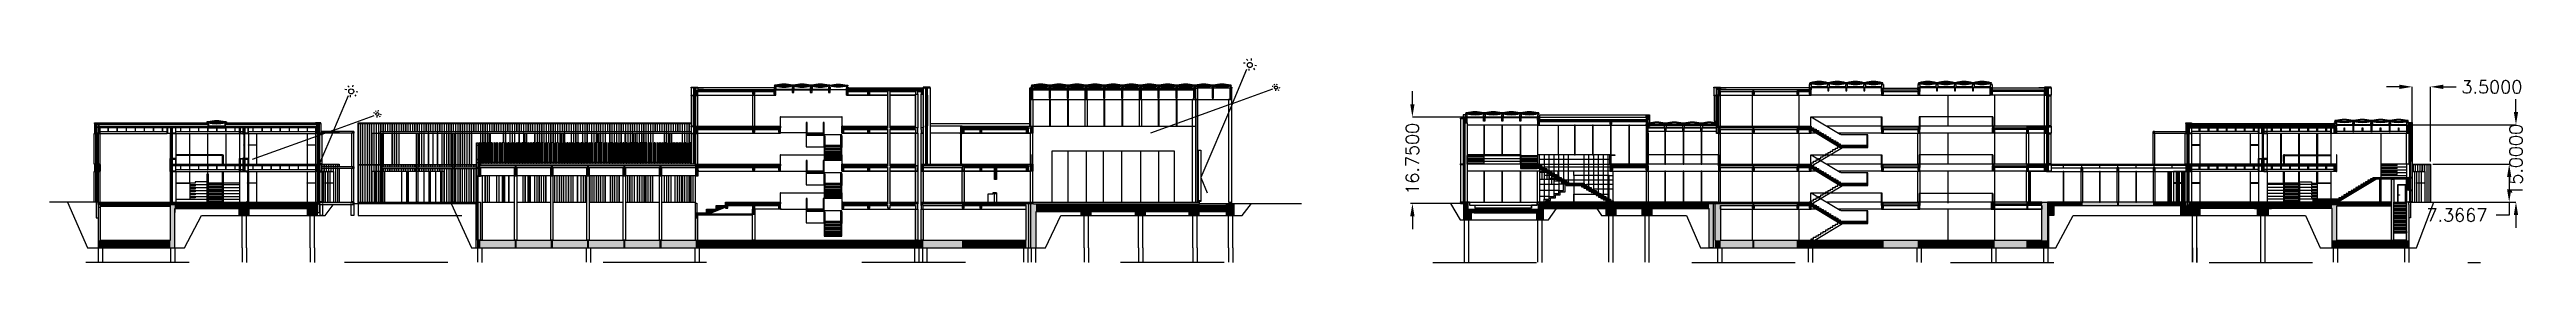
# Model space of a CAD drawing. Extents: x 126 to 1219, y 91 to 1021.
# Drawn here: x 452 to 930.7, y 704.2 to 743.7 of the extents above; entities that cross this region are included whole.
import ezdxf

# ---------------------------------------------------------------- set-up
doc = ezdxf.new("R2010")
doc.units = 0
doc.linetypes.add('ACAD_ISO03W100', pattern=[30, 12, -18])
doc.layers.get('DEFPOINTS').update_dxf_attribs({"linetype": 'CONTINUOUS'})
for name, color, linetype in [('-_C_-_WIDOK_RZUT', 253, 'CONTINUOUS'), ('-_E_-_BELKI_01', 50, 'CONTINUOUS'), ('-_E_-_DESKI_ELEW_W_WIDOKU', 253, 'CONTINUOUS'), ('-_E_-_ELEWACJA_DRUGI_PLAN', 8, 'CONTINUOUS'), ('-_E_-_PRZEKR_J___MEMBRANY', 8, 'CONTINUOUS'), ('-_E_-_PRZEKR_J___STOLARKA', 151, 'CONTINUOUS'), ('-_E_-_PRZEKR_J_BELKI_02', 40, 'CONTINUOUS'), ('-_E_-_PRZEKR_J_CIENKA', 253, 'CONTINUOUS'), ('-_E_-_PRZEKR_J_GRUBA', 7, 'CONTINUOUS'), ('-_E_-_PRZEKR_J_PALE', 8, 'CONTINUOUS'), ('-_E_-_PRZEKR_J_WIDOK', 8, 'CONTINUOUS'), ('-_I_-_HATCH', 255, 'CONTINUOUS'), ('DIMENSION', 3, 'CONTINUOUS')]:
    doc.layers.add(name, color=color, linetype=linetype)
doc.styles.get("Standard").update_dxf_attribs({"font": 'txt.shx'})
doc.dimstyles.get("Standard").update_dxf_attribs({"dimscale": 100, "dimtxt": 2.5, "dimasz": 2.5, "dimexe": 0, "dimexo": 0.5, "dimgap": 1, "dimtad": 0, "dimtoh": 1, "dimzin": 0, "dimcen": 2.5, "dimazin": 3, "dimtfac": 1, "dimtofl": 0, "dimtmove": 0, "dimatfit": 3})

msp = doc.modelspace()

# ---------------------------------------------------------------- blocks, each defined once
blk = doc.blocks.new('_ALUZJA_01')
at = {"layer": '-_E_-_PRZEKR_J_WIDOK'}
blk.add_lwpolyline([(1083.945361, 2263.578334), (1084.195361, 2263.578334), (1084.195361, 2260.108334), (1083.945361, 2260.108334)], close=True, dxfattribs=at)
for points in [[(1084.088519, 2263.628334), (1084.088519, 2263.578334)], [(1084.088519, 2260.058334), (1084.088519, 2260.108334)]]:
    blk.add_lwpolyline(points, dxfattribs=at)
blk = doc.blocks.new('OKNO_W_PRZEKROJU_01')
at = {"layer": '-_E_-_PRZEKR_J___STOLARKA'}
for points in [[(1083.888519, 2263.578334), (1083.888519, 2263.628334), (1083.688519, 2263.628334), (1083.688519, 2263.578334)], [(1083.888519, 2263.578334), (1083.888519, 2263.528334), (1083.788519, 2263.528334), (1083.788519, 2263.578334)], [(1083.888519, 2260.058334), (1083.888519, 2260.108334), (1083.688519, 2260.108334), (1083.688519, 2260.058334)], [(1083.888519, 2260.158334), (1083.888519, 2260.108334), (1083.788519, 2260.108334), (1083.788519, 2260.158334)]]:
    blk.add_lwpolyline(points, close=True, dxfattribs=at)
for points in [[(1083.788519, 2263.528334), (1083.788519, 2260.158334)], [(1083.838519, 2263.528334), (1083.838519, 2260.158334)], [(1083.888519, 2263.528334), (1083.888519, 2260.158334)]]:
    blk.add_lwpolyline(points, dxfattribs=at)
blk = doc.blocks.new('OKNO_2_PRZEKROJ')
at = {"layer": '-_E_-_PRZEKR_J___STOLARKA'}
for points in [[(1066.838519, 2263.578334), (1066.838519, 2263.628334), (1066.638519, 2263.628334), (1066.638519, 2263.578334)], [(1066.838519, 2263.578334), (1066.838519, 2263.528334), (1066.738519, 2263.528334), (1066.738519, 2263.578334)], [(1066.838519, 2260.708334), (1066.838519, 2260.758334), (1066.638519, 2260.758334), (1066.638519, 2260.708334)], [(1066.838519, 2262.308334), (1066.838519, 2262.258334), (1066.738519, 2262.258334), (1066.738519, 2262.308334)], [(1066.838519, 2260.808334), (1066.838519, 2260.758334), (1066.738519, 2260.758334), (1066.738519, 2260.808334)]]:
    blk.add_lwpolyline(points, close=True, dxfattribs=at)
for points in [[(1066.738519, 2263.528334), (1066.738519, 2260.758334)], [(1066.788519, 2263.528334), (1066.788519, 2260.758334)], [(1066.838519, 2263.528334), (1066.838519, 2260.758334)]]:
    blk.add_lwpolyline(points, dxfattribs=at)
blk = doc.blocks.new('_WIETLIK_DACHOWY_01')
at = {"layer": '-_E_-_PRZEKR_J___MEMBRANY'}
blk.add_lwpolyline([(1168.658519, 2269.166696), (1170.668519, 2269.166696)], dxfattribs=at)
for centre, start, end in [((1169.663519, 2265.572221), 74.379231, 105.620769), ((1169.663519, 2272.761171), 254.379231, 285.620769)]:
    blk.add_arc(centre, 3.732328, start, end, dxfattribs=at)
at = {"layer": '-_E_-_PRZEKR_J___STOLARKA'}
for points in [[(1168.688519, 2268.69228), (1170.608519, 2268.69228), (1170.608519, 2268.75228), (1168.688519, 2268.75228)], [(1168.719792, 2268.752293), (1168.689786, 2268.75228), (1168.689786, 2268.69228), (1168.719792, 2268.692293)], [(1170.638525, 2268.752293), (1170.608519, 2268.75228), (1170.608519, 2268.69228), (1170.638525, 2268.692293)]]:
    blk.add_lwpolyline(points, close=True, dxfattribs=at)
blk.add_lwpolyline([(1168.719792, 2268.72228), (1170.608519, 2268.72228)], dxfattribs=at)
at = {"layer": '-_E_-_PRZEKR_J_GRUBA'}
for points in [[(1168.613519, 2269.018334), (1168.507251, 2269.018334), (1168.507251, 2268.752293)], [(1168.647603, 2269.161932), (1168.658519, 2269.166696), (1168.658519, 2269.142318), (1168.568519, 2269.142318), (1168.568519, 2269.166696), (1168.579187, 2269.161932)], [(1168.658519, 2269.018334), (1168.568519, 2269.018334), (1168.613519, 2269.018334), (1168.613519, 2269.138334), (1168.658519, 2269.138334), (1168.568519, 2269.138334), (1168.613519, 2269.138334)], [(1168.613519, 2269.018334), (1168.719786, 2269.018334), (1168.719835, 2268.752293)], [(1170.713519, 2269.018334), (1170.607251, 2269.018334), (1170.608519, 2268.75228)], [(1170.747603, 2269.161932), (1170.758519, 2269.166696), (1170.758519, 2269.142318), (1170.668519, 2269.142318), (1170.668519, 2269.166696), (1170.679187, 2269.161932)], [(1170.758519, 2269.018334), (1170.668519, 2269.018334), (1170.713519, 2269.018334), (1170.713519, 2269.138334), (1170.758519, 2269.138334), (1170.668519, 2269.138334), (1170.713519, 2269.138334)], [(1170.713519, 2269.018334), (1170.819786, 2269.018334), (1170.819786, 2268.752293)]]:
    blk.add_lwpolyline(points, dxfattribs=at)
at = {"layer": '-_E_-_PRZEKR_J_WIDOK'}
for points in [[(1168.658519, 2269.166696), (1168.658519, 2269.233472), (1168.568519, 2269.233472), (1168.568519, 2269.166696)], [(1170.758519, 2269.166696), (1170.758519, 2269.233472), (1170.668519, 2269.233472), (1170.668519, 2269.166696)], [(1168.69203, 2269.096331), (1168.731928, 2269.103758), (1168.742677, 2269.145961)], [(1168.69702, 2269.078094), (1168.747214, 2269.087439), (1168.760833, 2269.140906)]]:
    blk.add_lwpolyline(points, dxfattribs=at)
blk.add_circle((1168.658519, 2269.077361), 0.038508, dxfattribs=at)
blk.add_arc((1169.663519, 2265.638997), 3.732328, 74.379231, 105.620769, dxfattribs=at)
blk = doc.blocks.new('*U10')
at = {"layer": '-_I_-_HATCH'}
for points in [[(1246.155722, 2536.033981), (1246.155722, 2536.893981), (1246.405722, 2536.033981)], [(1246.405722, 2536.033981), (1246.155722, 2536.893981), (1246.405722, 2536.893981)], [(1246.405722, 2536.453981), (1246.405722, 2536.653981), (1250.063217, 2536.453981)], [(1250.063217, 2536.453981), (1246.405722, 2536.653981), (1250.063217, 2536.653981)], [(1250.063217, 2536.133981), (1250.063217, 2536.653981), (1250.313217, 2536.133981)], [(1250.313217, 2536.133981), (1250.063217, 2536.653981), (1250.313217, 2536.653981)], [(1250.313217, 2536.453981), (1250.313217, 2536.653981), (1255.225219, 2536.453981)], [(1255.225219, 2536.453981), (1250.313217, 2536.653981), (1255.225219, 2536.653981)], [(1255.225219, 2536.133981), (1255.225219, 2536.653981), (1255.475219, 2536.133981)], [(1255.475219, 2536.133981), (1255.225219, 2536.653981), (1255.475219, 2536.653981)], [(1255.475219, 2536.453981), (1255.475219, 2536.653981), (1255.884096, 2536.453981)], [(1255.884096, 2536.453981), (1255.475219, 2536.653981), (1255.884096, 2536.653981)], [(1255.884096, 2536.453981), (1255.884096, 2536.653981), (1256.655721, 2536.453981)], [(1256.655721, 2536.453981), (1255.884096, 2536.653981), (1256.655721, 2536.653981)], [(1256.655721, 2536.133981), (1256.655721, 2536.933968), (1256.903838, 2536.133981)], [(1256.903838, 2536.133981), (1256.655721, 2536.933968), (1256.903838, 2536.933968)], [(1258.820725, 2536.533981), (1258.820725, 2536.933979), (1258.865721, 2536.533981)], [(1258.865721, 2536.533981), (1258.820725, 2536.933979), (1258.865721, 2536.933979)], [(1258.865721, 2536.533981), (1258.865721, 2536.933979), (1258.940725, 2536.533981)], [(1258.940725, 2536.533981), (1258.865721, 2536.933979), (1258.940725, 2536.933979)], [(1260.920723, 2536.533981), (1260.920723, 2536.933979), (1261.040723, 2536.533981)], [(1261.040723, 2536.533981), (1260.920723, 2536.933979), (1261.040723, 2536.933979)], [(1263.020723, 2536.533981), (1263.020723, 2536.933979), (1263.140723, 2536.533981)], [(1263.140723, 2536.533981), (1263.020723, 2536.933979), (1263.140723, 2536.933979)], [(1265.055719, 2536.133981), (1265.055719, 2536.833981), (1265.28699, 2536.133981)], [(1265.28699, 2536.133981), (1265.055719, 2536.833981), (1265.28699, 2536.833981)], [(1265.28699, 2536.133981), (1265.28699, 2536.833981), (1265.305719, 2536.133981)], [(1265.305719, 2536.133981), (1265.28699, 2536.833981), (1265.305719, 2536.833981)], [(1265.305719, 2536.653981), (1265.305719, 2536.833981), (1265.305719, 2536.833981)], [(1269.255721, 2536.453981), (1265.305719, 2536.653981), (1269.255721, 2536.654063)], [(1265.305719, 2536.453981), (1265.305719, 2536.653981), (1265.305719, 2536.453981)], [(1265.305719, 2536.453981), (1265.305719, 2536.653981), (1265.305719, 2536.653981)], [(1265.305719, 2536.453981), (1265.305719, 2536.653981), (1269.255721, 2536.453981)], [(1269.255721, 2536.833981), (1269.255721, 2536.933981), (1269.255721, 2536.933981)], [(1269.255721, 2536.133981), (1269.255721, 2536.933981), (1269.505721, 2536.133981)], [(1269.505721, 2536.133981), (1269.255721, 2536.933981), (1269.505721, 2536.933968)], [(1269.255721, 2536.133981), (1269.255721, 2536.833981), (1269.255721, 2536.133981)], [(1269.255721, 2536.133981), (1269.255721, 2536.833981), (1269.255721, 2536.833981)], [(1271.420725, 2536.533981), (1271.420725, 2536.933979), (1271.540725, 2536.533981)], [(1271.540725, 2536.533981), (1271.420725, 2536.933979), (1271.540725, 2536.933979)], [(1273.520723, 2536.533981), (1273.520723, 2536.933979), (1273.640723, 2536.533981)], [(1273.640723, 2536.533981), (1273.520723, 2536.933979), (1273.640723, 2536.933979)], [(1275.620723, 2536.533981), (1275.620723, 2536.933979), (1275.740723, 2536.533981)], [(1275.740723, 2536.533981), (1275.620723, 2536.933979), (1275.740723, 2536.933979)], [(1277.905719, 2536.133981), (1277.655719, 2536.933968), (1277.905719, 2536.933981)], [(1277.655719, 2536.133981), (1277.655719, 2536.133981), (1277.655719, 2536.933968)], [(1277.655719, 2536.133981), (1277.655719, 2536.933968), (1277.905719, 2536.133981)], [(1277.905719, 2536.453981), (1277.905719, 2536.653981), (1277.921037, 2536.453981)], [(1277.921037, 2536.453981), (1277.905719, 2536.653981), (1277.921037, 2536.653981)], [(1277.921037, 2536.453981), (1277.921037, 2536.653981), (1278.171037, 2536.453981)], [(1278.171037, 2536.453981), (1277.921037, 2536.653981), (1278.171037, 2536.653981)], [(1278.171037, 2536.453981), (1278.171037, 2536.653981), (1281.855722, 2536.453981)], [(1281.855722, 2536.453981), (1278.171037, 2536.653981), (1281.855722, 2536.653981)], [(1281.855722, 2536.453981), (1281.855722, 2536.653981), (1282.105722, 2536.453981)], [(1282.105722, 2536.453981), (1281.855722, 2536.653981), (1282.105722, 2536.653981)], [(1282.105722, 2536.453981), (1282.105722, 2536.653981), (1283.655716, 2536.453981)], [(1283.655716, 2536.453981), (1282.105722, 2536.653981), (1283.655716, 2536.653981)], [(1283.655716, 2536.453981), (1283.655716, 2536.653981), (1283.955726, 2536.453981)], [(1283.955726, 2536.453981), (1283.655716, 2536.653981), (1283.955726, 2536.653981)], [(1283.955726, 2536.033981), (1283.955726, 2536.893981), (1284.205726, 2536.033981)], [(1284.205726, 2536.033981), (1283.955726, 2536.893981), (1284.205726, 2536.893981)], [(1216.775724, 2533.413981), (1216.775724, 2533.607002), (1216.988265, 2533.413981)], [(1216.988265, 2533.413981), (1216.775724, 2533.607002), (1216.988265, 2533.607002)], [(1218.92067, 2533.013981), (1218.92067, 2533.537579), (1219.040723, 2533.013981)], [(1219.040723, 2533.013981), (1218.92067, 2533.537579), (1219.040723, 2533.537579)], [(1221.02067, 2533.013981), (1221.02067, 2533.537579), (1221.140723, 2533.013981)], [(1221.140723, 2533.013981), (1221.02067, 2533.537579), (1221.140723, 2533.537579)], [(1223.120669, 2533.013981), (1223.120669, 2533.537579), (1223.180723, 2533.013981)], [(1223.180723, 2533.013981), (1223.120669, 2533.537579), (1223.180723, 2533.537579)], [(1223.180723, 2533.013981), (1223.180723, 2533.537579), (1223.240723, 2533.013981)], [(1223.240723, 2533.013981), (1223.180723, 2533.537579), (1223.240723, 2533.537579)], [(1225.17699, 2533.413981), (1225.17699, 2533.607002), (1225.280723, 2533.413981)], [(1225.280723, 2533.413981), (1225.17699, 2533.607002), (1225.280723, 2533.607002)], [(1225.280723, 2533.413981), (1225.280723, 2533.607002), (1225.388257, 2533.413981)], [(1225.388257, 2533.413981), (1225.280723, 2533.607002), (1225.388257, 2533.607002)], [(1237.755722, 2531.613981), (1237.755722, 2533.664551), (1238.005722, 2531.613981)], [(1238.005722, 2531.613981), (1237.755722, 2533.664551), (1238.005722, 2533.664551)], [(1216.755725, 2532.803981), (1216.755725, 2533.413981), (1216.775724, 2532.803981)], [(1216.775724, 2532.803981), (1216.755725, 2533.413981), (1216.775724, 2533.413981)], [(1216.775724, 2532.803981), (1216.775724, 2533.413981), (1216.988265, 2532.803981)], [(1216.988265, 2532.803981), (1216.775724, 2533.413981), (1216.988265, 2533.413981)], [(1216.988265, 2532.803981), (1216.988265, 2533.413981), (1217.005725, 2532.803981)], [(1217.005725, 2532.803981), (1216.988265, 2533.413981), (1217.005725, 2533.413981)], [(1225.155724, 2532.553981), (1225.155724, 2533.413981), (1225.17699, 2532.553981)], [(1225.17699, 2532.553981), (1225.155724, 2533.413981), (1225.17699, 2533.413981)], [(1225.17699, 2532.553981), (1225.17699, 2533.413968), (1225.280723, 2532.553981)], [(1225.280723, 2532.553981), (1225.17699, 2533.413968), (1225.280723, 2533.413968)], [(1225.280723, 2532.553981), (1225.280723, 2533.413968), (1225.388257, 2532.553981)], [(1225.388257, 2532.553981), (1225.280723, 2533.413968), (1225.388257, 2533.413968)], [(1225.388257, 2532.553981), (1225.388257, 2533.413981), (1225.398161, 2532.553981)], [(1225.398161, 2532.553981), (1225.388257, 2533.413981), (1225.398161, 2533.413981)], [(1225.398161, 2532.553981), (1225.398161, 2533.413981), (1225.405722, 2532.553981)], [(1225.405722, 2532.553981), (1225.398161, 2533.413981), (1225.405722, 2533.413981)], [(1225.405722, 2532.553981), (1225.405722, 2533.413981), (1225.405724, 2532.553981)], [(1225.405724, 2532.553981), (1225.405722, 2533.413981), (1225.405724, 2533.413981)], [(1225.405724, 2532.973981), (1225.405724, 2533.173981), (1225.678161, 2532.973981)], [(1225.678161, 2532.973981), (1225.405724, 2533.173981), (1225.678161, 2533.173981)], [(1225.678161, 2532.973981), (1225.678161, 2533.173981), (1225.685722, 2532.973981)], [(1225.685722, 2532.973981), (1225.678161, 2533.173981), (1225.685722, 2533.173981)], [(1225.685722, 2532.973981), (1225.685722, 2533.173981), (1225.880807, 2532.973981)], [(1225.880807, 2532.973981), (1225.685722, 2533.173981), (1225.880807, 2533.173981)], [(1225.880807, 2532.973981), (1225.880807, 2533.173981), (1225.958161, 2532.973981)], [(1225.958161, 2532.973981), (1225.880807, 2533.173981), (1225.958161, 2533.173981)], [(1225.958161, 2532.973981), (1225.958161, 2533.173981), (1225.965722, 2532.973981)], [(1225.965722, 2532.973981), (1225.958161, 2533.173981), (1225.965722, 2533.173981)], [(1225.965722, 2532.973981), (1225.965722, 2533.173981), (1226.11679, 2532.973981)], [(1226.11679, 2532.973981), (1225.965722, 2533.173981), (1226.11679, 2533.173981)], [(1226.11679, 2532.973981), (1226.11679, 2533.173981), (1226.238161, 2532.973981)], [(1226.238161, 2532.973981), (1226.11679, 2533.173981), (1226.238161, 2533.173981)], [(1226.238161, 2532.973981), (1226.238161, 2533.173981), (1226.245722, 2532.973981)], [(1226.245722, 2532.973981), (1226.238161, 2533.173981), (1226.245722, 2533.173981)], [(1226.245722, 2532.973981), (1226.245722, 2533.173981), (1226.518161, 2532.973981)], [(1226.518161, 2532.973981), (1226.245722, 2533.173981), (1226.518161, 2533.173981)], [(1226.518161, 2532.973981), (1226.518161, 2533.173981), (1226.525722, 2532.973981)], [(1226.525722, 2532.973981), (1226.518161, 2533.173981), (1226.525722, 2533.173981)], [(1226.525722, 2532.973981), (1226.525722, 2533.173981), (1226.798161, 2532.973981)], [(1226.798161, 2532.973981), (1226.525722, 2533.173981), (1226.798161, 2533.173981)], [(1226.798161, 2532.973981), (1226.798161, 2533.173981), (1226.805722, 2532.973981)], [(1226.805722, 2532.973981), (1226.798161, 2533.173981), (1226.805722, 2533.173981)], [(1226.805722, 2532.973981), (1226.805722, 2533.173981), (1227.085722, 2532.973981)], [(1227.085722, 2532.973981), (1226.805722, 2533.173981), (1227.085722, 2533.173981)], [(1227.085722, 2532.973981), (1227.085722, 2533.173981), (1227.358161, 2532.973981)], [(1227.358161, 2532.973981), (1227.085722, 2533.173981), (1227.358161, 2533.173981)], [(1227.358161, 2532.973981), (1227.358161, 2533.173981), (1227.365722, 2532.973981)], [(1227.365722, 2532.973981), (1227.358161, 2533.173981), (1227.365722, 2533.173981)], [(1227.365722, 2532.973981), (1227.365722, 2533.173981), (1227.638161, 2532.973981)], [(1227.638161, 2532.973981), (1227.365722, 2533.173981), (1227.638161, 2533.173981)], [(1227.638161, 2532.973981), (1227.638161, 2533.173981), (1227.645722, 2532.973981)], [(1227.645722, 2532.973981), (1227.638161, 2533.173981), (1227.645722, 2533.173981)], [(1227.645722, 2532.973981), (1227.645722, 2533.173981), (1227.918161, 2532.973981)], [(1227.918161, 2532.973981), (1227.645722, 2533.173981), (1227.918161, 2533.173981)], [(1227.918161, 2532.973981), (1227.918161, 2533.173981), (1227.925722, 2532.973981)], [(1227.925722, 2532.973981), (1227.918161, 2533.173981), (1227.925722, 2533.173981)], [(1227.925722, 2532.973981), (1227.925722, 2533.173981), (1228.198143, 2532.973981)], [(1228.198143, 2532.973981), (1227.925722, 2533.173981), (1228.198143, 2533.173981)], [(1228.198143, 2532.973981), (1228.198143, 2533.173981), (1228.205722, 2532.973981)], [(1228.205722, 2532.973981), (1228.198143, 2533.173981), (1228.205722, 2533.173981)], [(1228.205722, 2532.973981), (1228.205722, 2533.173981), (1228.478161, 2532.973981)], [(1228.478161, 2532.973981), (1228.205722, 2533.173981), (1228.478161, 2533.173981)], [(1228.478161, 2532.973981), (1228.478161, 2533.173981), (1228.485722, 2532.973981)], [(1228.485722, 2532.973981), (1228.478161, 2533.173981), (1228.485722, 2533.173981)], [(1228.485722, 2532.973981), (1228.485722, 2533.173981), (1228.765722, 2532.973981)], [(1228.765722, 2532.973981), (1228.485722, 2533.173981), (1228.765722, 2533.173981)], [(1228.765722, 2532.973981), (1228.765722, 2533.173981), (1230.278161, 2532.973981)], [(1230.278161, 2532.973981), (1228.765722, 2533.173981), (1230.278161, 2533.173981)], [(1230.278161, 2532.973981), (1230.278161, 2533.173981), (1230.558161, 2532.973981)], [(1230.558161, 2532.973981), (1230.278161, 2533.173981), (1230.558161, 2533.173981)], [(1230.558161, 2532.973981), (1230.558161, 2533.173981), (1230.565722, 2532.973981)], [(1230.565722, 2532.973981), (1230.558161, 2533.173981), (1230.565722, 2533.173981)], [(1230.565722, 2532.973981), (1230.565722, 2533.173981), (1230.838161, 2532.973981)], [(1230.838161, 2532.973981), (1230.565722, 2533.173981), (1230.838161, 2533.173981)], [(1230.838161, 2532.973981), (1230.838161, 2533.173981), (1230.845722, 2532.973981)], [(1230.845722, 2532.973981), (1230.838161, 2533.173981), (1230.845722, 2533.173981)], [(1230.845722, 2532.973981), (1230.845722, 2533.173981), (1231.118161, 2532.973981)], [(1231.118161, 2532.973981), (1230.845722, 2533.173981), (1231.118161, 2533.173981)], [(1231.118161, 2532.973981), (1231.118161, 2533.173981), (1231.125722, 2532.973981)], [(1231.125722, 2532.973981), (1231.118161, 2533.173981), (1231.125722, 2533.173981)], [(1231.125722, 2532.973981), (1231.125722, 2533.173981), (1231.398161, 2532.973981)], [(1231.398161, 2532.973981), (1231.125722, 2533.173981), (1231.398161, 2533.173981)], [(1231.398161, 2532.973981), (1231.398161, 2533.173981), (1231.405722, 2532.973981)], [(1231.405722, 2532.973981), (1231.398161, 2533.173981), (1231.405722, 2533.173981)], [(1231.405722, 2532.973981), (1231.405722, 2533.173981), (1231.678161, 2532.973981)], [(1231.678161, 2532.973981), (1231.405722, 2533.173981), (1231.678161, 2533.173981)], [(1231.678161, 2532.973981), (1231.678161, 2533.173981), (1231.685722, 2532.973981)], [(1231.685722, 2532.973981), (1231.678161, 2533.173981), (1231.685722, 2533.173981)], [(1231.685722, 2532.973981), (1231.685722, 2533.173981), (1231.958161, 2532.973981)], [(1231.958161, 2532.973981), (1231.685722, 2533.173981), (1231.958161, 2533.173981)], [(1231.958161, 2532.973981), (1231.958161, 2533.173981), (1231.965722, 2532.973981)], [(1231.965722, 2532.973981), (1231.958161, 2533.173981), (1231.965722, 2533.173981)], [(1231.965722, 2532.973981), (1231.965722, 2533.173981), (1232.238161, 2532.973981)], [(1232.238161, 2532.973981), (1231.965722, 2533.173981), (1232.238161, 2533.173981)], [(1232.238161, 2532.973981), (1232.238161, 2533.173981), (1232.245722, 2532.973981)], [(1232.245722, 2532.973981), (1232.238161, 2533.173981), (1232.245722, 2533.173981)], [(1232.245722, 2532.973981), (1232.245722, 2533.173981), (1232.518161, 2532.973981)], [(1232.518161, 2532.973981), (1232.245722, 2533.173981), (1232.518161, 2533.173981)], [(1232.518161, 2532.973981), (1232.518161, 2533.173981), (1232.525722, 2532.973981)], [(1232.525722, 2532.973981), (1232.518161, 2533.173981), (1232.525722, 2533.173981)], [(1232.525722, 2532.973981), (1232.525722, 2533.173981), (1232.798161, 2532.973981)], [(1232.798161, 2532.973981), (1232.525722, 2533.173981), (1232.798161, 2533.173981)], [(1232.798161, 2532.973981), (1232.798161, 2533.173981), (1232.805722, 2532.973981)], [(1232.805722, 2532.973981), (1232.798161, 2533.173981), (1232.805722, 2533.173981)], [(1232.805722, 2532.973981), (1232.805722, 2533.173981), (1233.078161, 2532.973981)], [(1233.078161, 2532.973981), (1232.805722, 2533.173981), (1233.078161, 2533.173981)], [(1233.078161, 2532.973981), (1233.078161, 2533.173981), (1233.080806, 2532.973981)], [(1233.080806, 2532.973981), (1233.078161, 2533.173981), (1233.080806, 2533.173981)], [(1233.080806, 2532.973981), (1233.080806, 2533.173981), (1233.085722, 2532.973981)], [(1233.085722, 2532.973981), (1233.080806, 2533.173981), (1233.085722, 2533.173981)], [(1233.085722, 2532.973981), (1233.085722, 2533.173981), (1233.358161, 2532.973981)], [(1233.358161, 2532.973981), (1233.085722, 2533.173981), (1233.358161, 2533.173981)], [(1233.358161, 2532.973981), (1233.358161, 2533.173981), (1233.365722, 2532.973981)], [(1233.365722, 2532.973981), (1233.358161, 2533.173981), (1233.365722, 2533.173981)], [(1233.365722, 2532.973981), (1233.365722, 2533.173981), (1233.555722, 2532.973981)], [(1233.555722, 2532.973981), (1233.365722, 2533.173981), (1233.555722, 2533.173981)], [(1233.555722, 2532.973981), (1233.555722, 2533.173981), (1233.645722, 2532.973981)], [(1233.645722, 2532.973981), (1233.555722, 2533.173981), (1233.645722, 2533.173981)], [(1233.555722, 2532.653981), (1233.555722, 2532.973981), (1233.645722, 2532.653981)], [(1233.645722, 2532.653981), (1233.555722, 2532.973981), (1233.645722, 2532.973981)], [(1233.645722, 2532.973981), (1233.645722, 2533.173981), (1233.805722, 2532.973981)], [(1233.805722, 2532.973981), (1233.645722, 2533.173981), (1233.805722, 2533.173981)], [(1233.645722, 2532.653981), (1233.645722, 2532.973981), (1233.805722, 2532.653981)], [(1233.805722, 2532.653981), (1233.645722, 2532.973981), (1233.805722, 2532.973981)], [(1233.805722, 2532.973981), (1233.805722, 2533.173981), (1233.887618, 2532.973981)], [(1233.887618, 2532.973981), (1233.805722, 2533.173981), (1233.887618, 2533.173981)], [(1233.887618, 2532.973981), (1233.887618, 2533.173981), (1233.925722, 2532.973981)], [(1233.925722, 2532.973981), (1233.887618, 2533.173981), (1233.925722, 2533.173981)], [(1233.925722, 2532.973981), (1233.925722, 2533.173981), (1234.280806, 2532.973981)], [(1234.280806, 2532.973981), (1233.925722, 2533.173981), (1234.280806, 2533.173981)], [(1234.280806, 2532.973981), (1234.280806, 2533.173981), (1237.280806, 2532.973981)], [(1237.280806, 2532.973981), (1234.280806, 2533.173981), (1237.280806, 2533.173981)], [(1237.280806, 2532.973981), (1237.280806, 2533.173981), (1237.755722, 2532.973981)], [(1237.755722, 2532.973981), (1237.280806, 2533.173981), (1237.755722, 2533.173981)], [(1239.920722, 2531.817505), (1239.920722, 2532.217505), (1240.040722, 2531.817505)], [(1240.040722, 2531.817505), (1239.920722, 2532.217505), (1240.040722, 2532.217505)], [(1242.020722, 2531.817505), (1242.020722, 2532.217505), (1242.140722, 2531.817505)], [(1242.140722, 2531.817505), (1242.020722, 2532.217505), (1242.140722, 2532.217505)], [(1244.120722, 2531.817505), (1244.120722, 2532.217505), (1244.240722, 2531.817505)], [(1244.240722, 2531.817505), (1244.120722, 2532.217505), (1244.240722, 2532.217505)], [(1246.155722, 2531.613981), (1246.155722, 2532.413981), (1246.405722, 2531.613981)], [(1246.405722, 2531.613981), (1246.155722, 2532.413981), (1246.405722, 2532.413981)], [(1246.405722, 2532.033981), (1246.405722, 2532.413981), (1250.063217, 2532.033981)], [(1250.063217, 2532.033981), (1246.405722, 2532.413981), (1250.063217, 2532.413981)], [(1250.063217, 2531.713981), (1250.063217, 2532.413981), (1250.313217, 2531.713981)], [(1250.313217, 2531.713981), (1250.063217, 2532.413981), (1250.313217, 2532.413981)], [(1250.313217, 2532.033981), (1250.313217, 2532.413981), (1255.225219, 2532.033981)], [(1255.225219, 2532.033981), (1250.313217, 2532.413981), (1255.225219, 2532.413981)], [(1255.225219, 2531.713981), (1255.225219, 2532.413981), (1255.475219, 2531.713981)], [(1255.475219, 2531.713981), (1255.225219, 2532.413981), (1255.475219, 2532.413981)], [(1255.475219, 2532.033981), (1255.475219, 2532.413981), (1255.884096, 2532.033981)], [(1255.884096, 2532.033981), (1255.475219, 2532.413981), (1255.884096, 2532.413981)], [(1255.884096, 2532.033981), (1255.884096, 2532.413981), (1256.655721, 2532.033981)], [(1256.655721, 2532.033981), (1255.884096, 2532.413981), (1256.655721, 2532.413981)], [(1256.655721, 2531.713981), (1256.655721, 2532.413981), (1256.903838, 2531.713981)], [(1256.903838, 2531.713981), (1256.655721, 2532.413981), (1256.903838, 2532.413981)], [(1256.903838, 2531.713981), (1256.903838, 2532.413981), (1256.905721, 2531.713981)], [(1256.905721, 2531.713981), (1256.903838, 2532.413981), (1256.905721, 2532.413981)], [(1256.905721, 2531.993981), (1256.905721, 2532.243981), (1257.185721, 2531.823981)], [(1257.185721, 2531.823981), (1256.905721, 2532.243981), (1257.185721, 2532.243981)], [(1257.185721, 2531.823981), (1257.185721, 2532.073981), (1257.465721, 2531.653981)], [(1257.465721, 2531.653981), (1257.185721, 2532.073981), (1257.465721, 2532.073981)], [(1257.465721, 2531.653981), (1257.465721, 2531.903981), (1257.673136, 2531.528051)], [(1257.673136, 2531.528051), (1257.465721, 2531.903981), (1257.673136, 2531.903981)], [(1257.673136, 2531.528051), (1257.673136, 2531.903981), (1257.745721, 2531.483981)], [(1257.745721, 2531.483981), (1257.673136, 2531.903981), (1257.745721, 2531.903981)], [(1257.745721, 2531.483981), (1257.745721, 2531.733981), (1258.025721, 2531.313981)], [(1258.025721, 2531.313981), (1257.745721, 2531.733981), (1258.025721, 2531.733981)], [(1258.025721, 2531.313981), (1258.025721, 2531.563981), (1258.305721, 2531.143981)], [(1258.305721, 2531.143981), (1258.025721, 2531.563981), (1258.305721, 2531.563981)], [(1258.305721, 2531.143981), (1258.305721, 2531.393981), (1258.585721, 2530.973981)], [(1258.585721, 2530.973981), (1258.305721, 2531.393981), (1258.585721, 2531.393981)], [(1258.585721, 2530.973981), (1258.585721, 2531.223981), (1258.820725, 2530.831301)], [(1258.820725, 2530.831301), (1258.585721, 2531.223981), (1258.820725, 2531.223981)], [(1258.820725, 2530.831301), (1258.820725, 2531.223981), (1258.865721, 2530.803981)], [(1258.865721, 2530.803981), (1258.820725, 2531.223981), (1258.865721, 2531.223981)], [(1258.865721, 2530.803981), (1258.865721, 2531.053981), (1258.940725, 2530.758443)], [(1258.940725, 2530.758443), (1258.865721, 2531.053981), (1258.940725, 2531.053981)], [(1258.940725, 2530.758443), (1258.940725, 2531.053981), (1259.145721, 2530.633981)], [(1259.145721, 2530.633981), (1258.940725, 2531.053981), (1259.145721, 2531.053981)], [(1259.145721, 2530.633981), (1259.145721, 2530.883981), (1259.425721, 2530.463981)], [(1259.425721, 2530.463981), (1259.145721, 2530.883981), (1259.425721, 2530.883981)], [(1259.425721, 2530.463981), (1259.425721, 2530.713981), (1259.705721, 2530.293981)], [(1259.705721, 2530.293981), (1259.425721, 2530.713981), (1259.705721, 2530.713981)], [(1263.345163, 2529.953981), (1263.345163, 2531.403981), (1263.465163, 2529.953981)], [(1263.465163, 2529.953981), (1263.345163, 2531.403981), (1263.465163, 2531.403981)], [(1265.055719, 2531.713981), (1265.055719, 2532.413981), (1265.28699, 2531.713981)], [(1265.28699, 2531.713981), (1265.055719, 2532.413981), (1265.28699, 2532.413981)], [(1265.28699, 2531.713981), (1265.28699, 2532.413981), (1265.305719, 2531.713981)], [(1265.305719, 2531.713981), (1265.28699, 2532.413981), (1265.305719, 2532.413981)], [(1265.305719, 2532.033981), (1265.305719, 2532.413981), (1265.305719, 2532.033981)], [(1265.305719, 2532.033981), (1265.305719, 2532.413981), (1265.305719, 2532.413981)], [(1265.305719, 2532.033981), (1265.305719, 2532.413981), (1269.255721, 2532.033981)], [(1269.255721, 2532.033981), (1265.305719, 2532.413981), (1269.255721, 2532.413981)], [(1269.255721, 2531.713981), (1269.255721, 2532.413981), (1269.255721, 2531.713981)], [(1269.255721, 2531.713981), (1269.255721, 2532.413981), (1269.255721, 2532.413981)], [(1269.255721, 2531.713981), (1269.255721, 2532.413981), (1269.505721, 2531.713981)], [(1269.505721, 2531.713981), (1269.255721, 2532.413981), (1269.505721, 2532.413981)], [(1277.921037, 2531.713981), (1277.921037, 2532.413981), (1278.171037, 2531.713981)], [(1278.171037, 2531.713981), (1277.921037, 2532.413981), (1278.171037, 2532.413981)], [(1278.171037, 2532.033981), (1278.171037, 2532.413981), (1281.855722, 2532.033981)], [(1281.855722, 2532.033981), (1278.171037, 2532.413981), (1281.855722, 2532.413981)], [(1281.855722, 2531.713981), (1281.855722, 2532.413981), (1282.105722, 2531.713981)], [(1282.105722, 2531.713981), (1281.855722, 2532.413981), (1282.105722, 2532.413981)], [(1282.105722, 2532.033981), (1282.105722, 2532.413981), (1283.655716, 2532.033981)], [(1283.655716, 2532.033981), (1282.105722, 2532.413981), (1283.655716, 2532.413981)], [(1283.655716, 2532.033981), (1283.655716, 2532.413981), (1283.955726, 2532.033981)], [(1283.955726, 2532.033981), (1283.655716, 2532.413981), (1283.955726, 2532.413981)], [(1283.955726, 2531.613981), (1283.955726, 2532.413981), (1284.205726, 2531.613981)], [(1284.205726, 2531.613981), (1283.955726, 2532.413981), (1284.205726, 2532.413981)], [(1300.755749, 2532.213981), (1300.755749, 2532.573981), (1300.755855, 2532.213981)], [(1300.755855, 2532.213981), (1300.755749, 2532.573981), (1300.755855, 2532.573981)], [(1300.755855, 2532.213981), (1300.755855, 2532.573981), (1301.005749, 2532.213981)], [(1301.005749, 2532.213981), (1300.755855, 2532.573981), (1301.005749, 2532.573981)], [(1301.005749, 2532.213981), (1301.005749, 2532.373981), (1301.605749, 2532.213981)], [(1301.605749, 2532.213981), (1301.005749, 2532.373981), (1301.605749, 2532.373981)], [(1301.605749, 2532.213981), (1301.605749, 2532.373981), (1301.900749, 2532.213981)], [(1301.900749, 2532.213981), (1301.605749, 2532.373981), (1301.900749, 2532.373981)], [(1301.900749, 2532.213981), (1301.900749, 2532.373981), (1301.955855, 2532.213981)], [(1301.955855, 2532.213981), (1301.900749, 2532.373981), (1301.955855, 2532.373981)], [(1301.900749, 2531.813981), (1301.900749, 2532.213981), (1301.955855, 2531.813981)], [(1301.955855, 2531.813981), (1301.900749, 2532.213981), (1301.955855, 2532.213981)], [(1301.955855, 2532.213981), (1301.955855, 2532.373981), (1301.960749, 2532.213981)], [(1301.960749, 2532.213981), (1301.955855, 2532.373981), (1301.960749, 2532.373981)], [(1301.955855, 2531.813981), (1301.955855, 2532.213981), (1301.960749, 2531.813981)], [(1301.960749, 2531.813981), (1301.955855, 2532.213981), (1301.960749, 2532.213981)], [(1301.960749, 2532.213981), (1301.960749, 2532.373981), (1302.950749, 2532.213981)], [(1302.950749, 2532.213981), (1301.960749, 2532.373981), (1302.950749, 2532.373981)], [(1302.950749, 2532.213981), (1302.950749, 2532.373981), (1303.010749, 2532.213981)], [(1303.010749, 2532.213981), (1302.950749, 2532.373981), (1303.010749, 2532.373981)], [(1302.950749, 2531.813981), (1302.950749, 2532.213981), (1303.010749, 2531.813981)], [(1303.010749, 2531.813981), (1302.950749, 2532.213981), (1303.010749, 2532.213981)], [(1303.010749, 2532.213981), (1303.010749, 2532.373981), (1304.000749, 2532.213981)], [(1304.000749, 2532.213981), (1303.010749, 2532.373981), (1304.000749, 2532.373981)], [(1304.000749, 2532.213981), (1304.000749, 2532.373981), (1304.060749, 2532.213981)], [(1304.060749, 2532.213981), (1304.000749, 2532.373981), (1304.060749, 2532.373981)], [(1304.000749, 2531.813981), (1304.000749, 2532.213981), (1304.060749, 2531.813981)], [(1304.060749, 2531.813981), (1304.000749, 2532.213981), (1304.060749, 2532.213981)], [(1304.060749, 2532.213981), (1304.060749, 2532.373981), (1305.050749, 2532.213981)], [(1305.050749, 2532.213981), (1304.060749, 2532.373981), (1305.050749, 2532.373981)], [(1305.050749, 2532.213981), (1305.050749, 2532.373981), (1305.110749, 2532.213981)], [(1305.110749, 2532.213981), (1305.050749, 2532.373981), (1305.110749, 2532.373981)], [(1305.050749, 2531.813981), (1305.050749, 2532.213981), (1305.110749, 2531.813981)], [(1305.110749, 2531.813981), (1305.050749, 2532.213981), (1305.110749, 2532.213981)], [(1305.110749, 2532.213981), (1305.110749, 2532.373981), (1306.100749, 2532.213981)], [(1306.100749, 2532.213981), (1305.110749, 2532.373981), (1306.100749, 2532.373981)], [(1306.100749, 2532.213981), (1306.100749, 2532.373981), (1306.160749, 2532.213981)], [(1306.160749, 2532.213981), (1306.100749, 2532.373981), (1306.160749, 2532.373981)], [(1306.100749, 2531.813981), (1306.100749, 2532.213981), (1306.160749, 2531.813981)], [(1306.160749, 2531.813981), (1306.100749, 2532.213981), (1306.160749, 2532.213981)], [(1306.160749, 2532.213981), (1306.160749, 2532.373981), (1307.150749, 2532.213981)], [(1307.150749, 2532.213981), (1306.160749, 2532.373981), (1307.150749, 2532.373981)], [(1307.150749, 2532.213981), (1307.150749, 2532.373981), (1307.210749, 2532.213981)], [(1307.210749, 2532.213981), (1307.150749, 2532.373981), (1307.210749, 2532.373981)], [(1307.150749, 2531.813981), (1307.150749, 2532.213981), (1307.210749, 2531.813981)], [(1307.210749, 2531.813981), (1307.150749, 2532.213981), (1307.210749, 2532.213981)], [(1307.210749, 2532.213981), (1307.210749, 2532.373981), (1308.200749, 2532.213981)], [(1308.200749, 2532.213981), (1307.210749, 2532.373981), (1308.200749, 2532.373981)], [(1308.200749, 2532.213981), (1308.200749, 2532.373981), (1308.260749, 2532.213981)], [(1308.260749, 2532.213981), (1308.200749, 2532.373981), (1308.260749, 2532.373981)], [(1308.200749, 2531.813981), (1308.200749, 2532.213981), (1308.260749, 2531.813981)], [(1308.260749, 2531.813981), (1308.200749, 2532.213981), (1308.260749, 2532.213981)], [(1308.260749, 2532.213981), (1308.260749, 2532.373981), (1308.680855, 2532.213981)], [(1308.680855, 2532.213981), (1308.260749, 2532.373981), (1308.680855, 2532.373981)], [(1308.680855, 2532.213981), (1308.680855, 2532.373981), (1309.153982, 2532.213981)], [(1309.153982, 2532.213981), (1308.680855, 2532.373981), (1309.153982, 2532.373981)], [(1309.153982, 2531.613981), (1309.153982, 2532.373981), (1309.154865, 2531.613981)], [(1309.154865, 2531.613981), (1309.153982, 2532.373981), (1309.154865, 2532.373981)], [(1309.154865, 2531.613981), (1309.154865, 2532.373981), (1309.405749, 2531.613981)], [(1309.405749, 2531.613981), (1309.154865, 2532.373981), (1309.405749, 2532.373981)], [(1309.405749, 2532.213981), (1309.405749, 2532.373981), (1309.406632, 2532.213981)], [(1309.406632, 2532.213981), (1309.405749, 2532.373981), (1309.406632, 2532.373981)], [(1309.406632, 2532.213981), (1309.406632, 2532.373981), (1309.880855, 2532.213981)], [(1309.880855, 2532.213981), (1309.406632, 2532.373981), (1309.880855, 2532.373981)], [(1309.880855, 2532.213981), (1309.880855, 2532.373981), (1310.300749, 2532.213981)], [(1310.300749, 2532.213981), (1309.880855, 2532.373981), (1310.300749, 2532.373981)], [(1310.300749, 2532.213981), (1310.300749, 2532.373981), (1310.360749, 2532.213981)], [(1310.360749, 2532.213981), (1310.300749, 2532.373981), (1310.360749, 2532.373981)], [(1310.300749, 2531.813981), (1310.300749, 2532.213981), (1310.360749, 2531.813981)], [(1310.360749, 2531.813981), (1310.300749, 2532.213981), (1310.360749, 2532.213981)], [(1310.360749, 2532.213981), (1310.360749, 2532.373981), (1311.350749, 2532.213981)], [(1311.350749, 2532.213981), (1310.360749, 2532.373981), (1311.350749, 2532.373981)], [(1311.350749, 2532.213981), (1311.350749, 2532.373981), (1311.410749, 2532.213981)], [(1311.410749, 2532.213981), (1311.350749, 2532.373981), (1311.410749, 2532.373981)], [(1311.350749, 2531.813981), (1311.350749, 2532.213981), (1311.410749, 2531.813981)], [(1311.410749, 2531.813981), (1311.350749, 2532.213981), (1311.410749, 2532.213981)], [(1311.410749, 2532.213981), (1311.410749, 2532.373981), (1312.400749, 2532.213981)], [(1312.400749, 2532.213981), (1311.410749, 2532.373981), (1312.400749, 2532.373981)], [(1312.400749, 2532.213981), (1312.400749, 2532.373981), (1312.460749, 2532.213981)], [(1312.460749, 2532.213981), (1312.400749, 2532.373981), (1312.460749, 2532.373981)], [(1312.400749, 2531.813981), (1312.400749, 2532.213981), (1312.460749, 2531.813981)], [(1312.460749, 2531.813981), (1312.400749, 2532.213981), (1312.460749, 2532.213981)], [(1312.460749, 2532.213981), (1312.460749, 2532.373981), (1313.450749, 2532.213981)], [(1313.450749, 2532.213981), (1312.460749, 2532.373981), (1313.450749, 2532.373981)], [(1313.450749, 2532.213981), (1313.450749, 2532.373981), (1313.510749, 2532.213981)], [(1313.510749, 2532.213981), (1313.450749, 2532.373981), (1313.510749, 2532.373981)], [(1313.450749, 2531.813981), (1313.450749, 2532.213981), (1313.510749, 2531.813981)], [(1313.510749, 2531.813981), (1313.450749, 2532.213981), (1313.510749, 2532.213981)], [(1313.510749, 2532.213981), (1313.510749, 2532.373981), (1314.500749, 2532.213981)], [(1314.500749, 2532.213981), (1313.510749, 2532.373981), (1314.500749, 2532.373981)], [(1314.500749, 2532.213981), (1314.500749, 2532.373981), (1314.560749, 2532.213981)], [(1314.560749, 2532.213981), (1314.500749, 2532.373981), (1314.560749, 2532.373981)], [(1314.500749, 2531.813981), (1314.500749, 2532.213981), (1314.560749, 2531.813981)], [(1314.560749, 2531.813981), (1314.500749, 2532.213981), (1314.560749, 2532.213981)], [(1314.560749, 2532.213981), (1314.560749, 2532.373981), (1315.064429, 2532.213981)], [(1315.064429, 2532.213981), (1314.560749, 2532.373981), (1315.064429, 2532.373981)], [(1315.064429, 2532.213981), (1315.064429, 2532.373981), (1315.550749, 2532.213981)], [(1315.550749, 2532.213981), (1315.064429, 2532.373981), (1315.550749, 2532.373981)], [(1315.550749, 2532.213981), (1315.550749, 2532.373981), (1315.610749, 2532.213981)], [(1315.610749, 2532.213981), (1315.550749, 2532.373981), (1315.610749, 2532.373981)], [(1315.550749, 2531.813981), (1315.550749, 2532.213981), (1315.610749, 2531.813981)], [(1315.610749, 2531.813981), (1315.550749, 2532.213981), (1315.610749, 2532.213981)], [(1315.610749, 2532.213981), (1315.610749, 2532.373981), (1316.600749, 2532.213981)], [(1316.600749, 2532.213981), (1315.610749, 2532.373981), (1316.600749, 2532.373981)], [(1316.600749, 2532.213981), (1316.600749, 2532.373981), (1316.660749, 2532.213981)], [(1316.660749, 2532.213981), (1316.600749, 2532.373981), (1316.660749, 2532.373981)], [(1316.600749, 2531.813981), (1316.600749, 2532.213981), (1316.660749, 2531.813981)], [(1316.660749, 2531.813981), (1316.600749, 2532.213981), (1316.660749, 2532.213981)], [(1316.660749, 2532.213981), (1316.660749, 2532.373981), (1317.305855, 2532.213981)], [(1317.305855, 2532.213981), (1316.660749, 2532.373981), (1317.305855, 2532.373981)], [(1317.305855, 2532.213981), (1317.305855, 2532.373981), (1317.553982, 2532.213981)], [(1317.553982, 2532.213981), (1317.305855, 2532.373981), (1317.553982, 2532.373981)], [(1317.553982, 2531.613981), (1317.553982, 2532.373981), (1317.574516, 2531.613981)], [(1317.574516, 2531.613981), (1317.553982, 2532.373981), (1317.574516, 2532.373981)], [(1317.574516, 2532.373981), (1317.574516, 2532.573981), (1317.805749, 2532.373981)], [(1317.805749, 2532.373981), (1317.574516, 2532.573981), (1317.805749, 2532.573981)], [(1317.574516, 2531.613981), (1317.574516, 2532.373981), (1317.805749, 2531.613981)], [(1317.805749, 2531.613981), (1317.574516, 2532.373981), (1317.805749, 2532.373981)], [(1318.700749, 2531.813981), (1318.700749, 2532.213981), (1318.760749, 2531.813981)], [(1318.760749, 2531.813981), (1318.700749, 2532.213981), (1318.760749, 2532.213981)], [(1319.720755, 2531.813981), (1319.720755, 2532.793971), (1319.789751, 2531.813981)], [(1319.789751, 2531.813981), (1319.720755, 2532.793971), (1319.789751, 2532.793971)], [(1319.789751, 2531.813981), (1319.789751, 2532.793971), (1319.840787, 2531.813981)], [(1319.840787, 2531.813981), (1319.789751, 2532.793971), (1319.840787, 2532.793971)], [(1320.800749, 2531.813981), (1320.800749, 2532.213981), (1320.860749, 2531.813981)], [(1320.860749, 2531.813981), (1320.800749, 2532.213981), (1320.860749, 2532.213981)], [(1321.820717, 2531.813981), (1321.820717, 2532.793971), (1321.940749, 2531.813981)], [(1321.940749, 2531.813981), (1321.820717, 2532.793971), (1321.940749, 2532.793971)], [(1322.900711, 2531.813981), (1322.900711, 2532.213981), (1322.955673, 2531.813981)], [(1322.955673, 2531.813981), (1322.900711, 2532.213981), (1322.955673, 2532.213981)], [(1322.955673, 2531.813981), (1322.955673, 2532.213981), (1322.960711, 2531.813981)], [(1322.960711, 2531.813981), (1322.955673, 2532.213981), (1322.960711, 2532.213981)], [(1323.920762, 2531.813981), (1323.920762, 2532.793971), (1324.040794, 2531.813981)], [(1324.040794, 2531.813981), (1323.920762, 2532.793971), (1324.040794, 2532.793971)], [(1325.000756, 2531.813981), (1325.000756, 2532.213981), (1325.060756, 2531.813981)], [(1325.060756, 2531.813981), (1325.000756, 2532.213981), (1325.060756, 2532.213981)], [(1325.956316, 2531.613981), (1325.956316, 2532.587928), (1326.205749, 2531.613981)], [(1326.205749, 2531.613981), (1325.956316, 2532.587928), (1326.205749, 2532.587928)], [(1223.180723, 2527.509653), (1223.180723, 2527.993981), (1223.240723, 2527.509653)], [(1223.240723, 2527.509653), (1223.180723, 2527.993981), (1223.240723, 2527.993981)], [(1223.240723, 2527.509653), (1223.240723, 2527.993981), (1225.056292, 2527.509653)], [(1225.056292, 2527.509653), (1223.240723, 2527.993981), (1225.056292, 2527.993981)], [(1225.056292, 2527.509653), (1225.056292, 2527.993981), (1225.155724, 2527.509653)], [(1225.155724, 2527.509653), (1225.056292, 2527.993981), (1225.155724, 2527.993981)], [(1225.155724, 2527.509653), (1225.155724, 2527.993981), (1225.17699, 2527.509653)], [(1225.17699, 2527.509653), (1225.155724, 2527.993981), (1225.17699, 2527.993981)], [(1225.17699, 2527.509653), (1225.17699, 2527.993981), (1225.280723, 2527.509653)], [(1225.280723, 2527.509653), (1225.17699, 2527.993981), (1225.280723, 2527.993981)], [(1225.280723, 2527.509653), (1225.280723, 2527.993981), (1225.388257, 2527.509653)], [(1225.388257, 2527.509653), (1225.280723, 2527.993981), (1225.388257, 2527.993981)], [(1225.388257, 2527.509653), (1225.388257, 2527.993981), (1225.398161, 2527.509653)], [(1225.398161, 2527.509653), (1225.388257, 2527.993981), (1225.398161, 2527.993981)], [(1225.398161, 2527.509653), (1225.398161, 2527.993981), (1225.405722, 2527.509653)], [(1225.405722, 2527.509653), (1225.398161, 2527.993981), (1225.405722, 2527.993981)], [(1225.405722, 2527.403981), (1225.405722, 2527.823981), (1225.405724, 2527.403981)], [(1225.405724, 2527.403981), (1225.405722, 2527.823981), (1225.405724, 2527.823981)], [(1225.405724, 2527.403981), (1225.405724, 2527.823981), (1225.678161, 2527.403981)], [(1225.678161, 2527.403981), (1225.405724, 2527.823981), (1225.678161, 2527.823981)], [(1225.678161, 2527.233981), (1225.678161, 2527.823981), (1225.685722, 2527.233981)], [(1225.685722, 2527.233981), (1225.678161, 2527.823981), (1225.685722, 2527.823981)], [(1233.555722, 2527.813981), (1233.555722, 2527.993981), (1233.645722, 2527.813981)], [(1233.645722, 2527.813981), (1233.555722, 2527.993981), (1233.645722, 2527.993981)], [(1233.555722, 2527.293981), (1233.555722, 2527.813981), (1233.645722, 2527.293981)], [(1233.645722, 2527.293981), (1233.555722, 2527.813981), (1233.645722, 2527.813981)], [(1233.645722, 2527.813981), (1233.645722, 2527.993981), (1233.805722, 2527.813981)], [(1233.805722, 2527.813981), (1233.645722, 2527.993981), (1233.805722, 2527.993981)], [(1233.645722, 2527.293981), (1233.645722, 2527.813981), (1233.805722, 2527.293981)], [(1233.805722, 2527.293981), (1233.645722, 2527.813981), (1233.805722, 2527.813981)], [(1233.805722, 2527.813981), (1233.805722, 2527.993981), (1233.887618, 2527.813981)], [(1233.887618, 2527.813981), (1233.805722, 2527.993981), (1233.887618, 2527.993981)], [(1233.805722, 2527.293981), (1233.805722, 2527.813981), (1233.887618, 2527.293981)], [(1233.887618, 2527.293981), (1233.805722, 2527.813981), (1233.887618, 2527.813981)], [(1233.887618, 2527.813981), (1233.887618, 2527.993981), (1233.925722, 2527.813981)], [(1233.925722, 2527.813981), (1233.887618, 2527.993981), (1233.925722, 2527.993981)], [(1233.887618, 2527.613981), (1233.887618, 2527.813981), (1233.925722, 2527.613981)], [(1233.925722, 2527.613981), (1233.887618, 2527.813981), (1233.925722, 2527.813981)], [(1233.925722, 2527.813981), (1233.925722, 2527.993981), (1234.280806, 2527.813981)], [(1234.280806, 2527.813981), (1233.925722, 2527.993981), (1234.280806, 2527.993981)], [(1233.925722, 2527.613981), (1233.925722, 2527.813981), (1234.280806, 2527.613981)], [(1234.280806, 2527.613981), (1233.925722, 2527.813981), (1234.280806, 2527.813981)], [(1234.280806, 2527.813981), (1234.280806, 2527.993981), (1237.280806, 2527.813981)], [(1237.280806, 2527.813981), (1234.280806, 2527.993981), (1237.280806, 2527.993981)], [(1234.280806, 2527.613981), (1234.280806, 2527.813981), (1237.280806, 2527.613981)], [(1237.280806, 2527.613981), (1234.280806, 2527.813981), (1237.280806, 2527.813981)], [(1237.280806, 2527.813981), (1237.280806, 2527.993981), (1237.755722, 2527.813981)], [(1237.755722, 2527.813981), (1237.280806, 2527.993981), (1237.755722, 2527.993981)], [(1237.280806, 2527.613981), (1237.280806, 2527.813981), (1237.755722, 2527.613981)], [(1237.755722, 2527.613981), (1237.280806, 2527.813981), (1237.755722, 2527.813981)], [(1237.755722, 2527.813981), (1237.755722, 2527.993981), (1237.755722, 2527.813981)], [(1237.755722, 2527.813981), (1237.755722, 2527.993981), (1237.755722, 2527.993981)], [(1237.755722, 2527.813981), (1237.755722, 2527.993981), (1238.005722, 2527.813981)], [(1238.005722, 2527.813981), (1237.755722, 2527.993981), (1238.005722, 2527.993981)], [(1237.755722, 2527.293981), (1237.755722, 2527.813981), (1237.755722, 2527.293981)], [(1237.755722, 2527.293981), (1237.755722, 2527.813981), (1237.755722, 2527.813981)], [(1237.755722, 2527.293981), (1237.755722, 2527.813981), (1238.005722, 2527.293981)], [(1238.005722, 2527.293981), (1237.755722, 2527.813981), (1238.005722, 2527.813981)], [(1246.155722, 2527.193981), (1246.155722, 2527.993981), (1246.405722, 2527.193981)], [(1246.405722, 2527.193981), (1246.155722, 2527.993981), (1246.405722, 2527.993981)], [(1246.405722, 2527.613981), (1246.405722, 2527.993981), (1250.063217, 2527.613981)], [(1250.063217, 2527.613981), (1246.405722, 2527.993981), (1250.063217, 2527.993981)], [(1250.063217, 2527.293981), (1250.063217, 2527.993981), (1250.313217, 2527.293981)], [(1250.313217, 2527.293981), (1250.063217, 2527.993981), (1250.313217, 2527.993981)], [(1250.313217, 2527.613981), (1250.313217, 2527.993981), (1255.225219, 2527.613981)], [(1255.225219, 2527.613981), (1250.313217, 2527.993981), (1255.225219, 2527.993981)], [(1255.225219, 2527.293981), (1255.225219, 2527.993981), (1255.475219, 2527.293981)], [(1255.475219, 2527.293981), (1255.225219, 2527.993981), (1255.475219, 2527.993981)], [(1255.475219, 2527.613981), (1255.475219, 2527.993981), (1255.884096, 2527.613981)], [(1255.884096, 2527.613981), (1255.475219, 2527.993981), (1255.884096, 2527.993981)], [(1255.884096, 2527.613981), (1255.884096, 2527.993981), (1256.655721, 2527.613981)], [(1256.655721, 2527.613981), (1255.884096, 2527.993981), (1256.655721, 2527.993981)], [(1256.655721, 2527.293981), (1256.655721, 2527.993981), (1256.903838, 2527.293981)], [(1256.903838, 2527.293981), (1256.655721, 2527.993981), (1256.903838, 2527.993981)], [(1256.903838, 2527.293981), (1256.903838, 2527.993981), (1256.905721, 2527.293981)], [(1256.905721, 2527.293981), (1256.903838, 2527.993981), (1256.905721, 2527.993981)], [(1256.905721, 2527.573981), (1256.905721, 2527.823981), (1257.185721, 2527.403981)], [(1257.185721, 2527.403981), (1256.905721, 2527.823981), (1257.185721, 2527.823981)], [(1259.705721, 2530.293981), (1259.705721, 2530.543981), (1259.985721, 2530.123981)], [(1259.985721, 2530.123981), (1259.705721, 2530.543981), (1259.985721, 2530.543981)], [(1259.985721, 2530.123981), (1259.985721, 2530.373981), (1260.265721, 2529.953981)], [(1260.265721, 2529.953981), (1259.985721, 2530.373981), (1260.265721, 2530.373981)], [(1260.265721, 2529.953981), (1260.265721, 2530.203981), (1260.920723, 2529.953981)], [(1260.920723, 2529.953981), (1260.265721, 2530.203981), (1260.920723, 2530.203981)], [(1260.920723, 2529.953981), (1260.920723, 2530.203981), (1261.040723, 2529.953981)], [(1261.040723, 2529.953981), (1260.920723, 2530.203981), (1261.040723, 2530.203981)], [(1261.040723, 2529.953981), (1261.040723, 2530.203981), (1263.020723, 2529.953981)], [(1263.020723, 2529.953981), (1261.040723, 2530.203981), (1263.020723, 2530.203981)], [(1263.020723, 2529.953981), (1263.020723, 2530.203981), (1263.140723, 2529.953981)], [(1263.140723, 2529.953981), (1263.020723, 2530.203981), (1263.140723, 2530.203981)], [(1263.140723, 2529.953981), (1263.140723, 2530.203981), (1263.345163, 2529.953981)], [(1263.345163, 2529.953981), (1263.140723, 2530.203981), (1263.345163, 2530.203981)], [(1265.055719, 2527.293981), (1265.055719, 2527.993981), (1265.28699, 2527.293981)], [(1265.28699, 2527.293981), (1265.055719, 2527.993981), (1265.28699, 2527.993981)], [(1265.28699, 2527.293981), (1265.28699, 2527.993981), (1265.305719, 2527.293981)], [(1265.305719, 2527.293981), (1265.28699, 2527.993981), (1265.305719, 2527.993981)], [(1265.305719, 2527.613981), (1265.305719, 2527.993981), (1265.305719, 2527.613981)], [(1265.305719, 2527.613981), (1265.305719, 2527.993981), (1265.305719, 2527.993981)], [(1265.305719, 2527.613981), (1265.305719, 2527.993981), (1269.255721, 2527.613981)], [(1269.255721, 2527.613981), (1265.305719, 2527.993981), (1269.255721, 2527.993981)], [(1269.255721, 2527.293981), (1269.255721, 2527.993981), (1269.255721, 2527.293981)], [(1269.255721, 2527.293981), (1269.255721, 2527.993981), (1269.255721, 2527.993981)], [(1269.255721, 2527.293981), (1269.255721, 2527.993981), (1269.505721, 2527.293981)], [(1269.505721, 2527.293981), (1269.255721, 2527.993981), (1269.505721, 2527.993981)], [(1277.921037, 2527.293981), (1277.921037, 2527.993981), (1278.171037, 2527.293981)], [(1278.171037, 2527.293981), (1277.921037, 2527.993981), (1278.171037, 2527.993981)], [(1278.171037, 2527.613981), (1278.171037, 2527.993981), (1281.855722, 2527.613981)], [(1281.855722, 2527.613981), (1278.171037, 2527.993981), (1281.855722, 2527.993981)], [(1281.855722, 2527.293981), (1281.855722, 2527.993981), (1282.105722, 2527.293981)], [(1282.105722, 2527.293981), (1281.855722, 2527.993981), (1282.105722, 2527.993981)], [(1282.105722, 2527.613981), (1282.105722, 2527.993981), (1283.655716, 2527.613981)], [(1283.655716, 2527.613981), (1282.105722, 2527.993981), (1283.655716, 2527.993981)], [(1283.655716, 2527.613981), (1283.655716, 2527.993981), (1283.955726, 2527.613981)], [(1283.955726, 2527.613981), (1283.655716, 2527.993981), (1283.955726, 2527.993981)], [(1283.955726, 2527.193981), (1283.955726, 2527.993981), (1284.205726, 2527.193981)], [(1284.205726, 2527.193981), (1283.955726, 2527.993981), (1284.205726, 2527.993981)], [(1300.755749, 2527.193981), (1300.755749, 2527.993981), (1300.755855, 2527.193981)], [(1300.755855, 2527.193981), (1300.755749, 2527.993981), (1300.755855, 2527.993981)], [(1300.755855, 2527.193981), (1300.755855, 2527.993981), (1301.005749, 2527.193981)], [(1301.005749, 2527.193981), (1300.755855, 2527.993981), (1301.005749, 2527.993981)], [(1301.005749, 2527.793981), (1301.005749, 2527.873981), (1301.605749, 2527.793981)], [(1301.605749, 2527.793981), (1301.005749, 2527.873981), (1301.605749, 2527.873981)], [(1301.605749, 2527.793981), (1301.605749, 2527.993981), (1301.900749, 2527.793981)], [(1301.900749, 2527.793981), (1301.605749, 2527.993981), (1301.900749, 2527.993981)], [(1301.900749, 2527.793981), (1301.900749, 2527.993981), (1301.955855, 2527.793981)], [(1301.955855, 2527.793981), (1301.900749, 2527.993981), (1301.955855, 2527.993981)], [(1301.900749, 2527.393981), (1301.900749, 2527.793981), (1301.955855, 2527.393981)], [(1301.955855, 2527.393981), (1301.900749, 2527.793981), (1301.955855, 2527.793981)], [(1301.955855, 2527.793981), (1301.955855, 2527.993981), (1301.960749, 2527.793981)], [(1301.960749, 2527.793981), (1301.955855, 2527.993981), (1301.960749, 2527.993981)], [(1301.955855, 2527.393981), (1301.955855, 2527.793981), (1301.960749, 2527.393981)], [(1301.960749, 2527.393981), (1301.955855, 2527.793981), (1301.960749, 2527.793981)], [(1301.960749, 2527.793981), (1301.960749, 2527.993981), (1302.950749, 2527.793981)], [(1302.950749, 2527.793981), (1301.960749, 2527.993981), (1302.950749, 2527.993981)], [(1302.950749, 2527.793981), (1302.950749, 2527.993981), (1303.010749, 2527.793981)], [(1303.010749, 2527.793981), (1302.950749, 2527.993981), (1303.010749, 2527.993981)], [(1302.950749, 2527.393981), (1302.950749, 2527.793981), (1303.010749, 2527.393981)], [(1303.010749, 2527.393981), (1302.950749, 2527.793981), (1303.010749, 2527.793981)], [(1303.010749, 2527.793981), (1303.010749, 2527.993981), (1304.000749, 2527.793981)], [(1304.000749, 2527.793981), (1303.010749, 2527.993981), (1304.000749, 2527.993981)], [(1304.000749, 2527.793981), (1304.000749, 2527.993981), (1304.060749, 2527.793981)], [(1304.060749, 2527.793981), (1304.000749, 2527.993981), (1304.060749, 2527.993981)], [(1304.000749, 2527.393981), (1304.000749, 2527.793981), (1304.060749, 2527.393981)], [(1304.060749, 2527.393981), (1304.000749, 2527.793981), (1304.060749, 2527.793981)], [(1304.060749, 2527.793981), (1304.060749, 2527.993981), (1305.050749, 2527.793981)], [(1305.050749, 2527.793981), (1304.060749, 2527.993981), (1305.050749, 2527.993981)], [(1305.050749, 2527.793981), (1305.050749, 2527.993981), (1305.110749, 2527.793981)], [(1305.110749, 2527.793981), (1305.050749, 2527.993981), (1305.110749, 2527.993981)], [(1305.050749, 2527.393981), (1305.050749, 2527.793981), (1305.110749, 2527.393981)], [(1305.110749, 2527.393981), (1305.050749, 2527.793981), (1305.110749, 2527.793981)], [(1305.110749, 2527.793981), (1305.110749, 2527.993981), (1306.100749, 2527.793981)], [(1306.100749, 2527.793981), (1305.110749, 2527.993981), (1306.100749, 2527.993981)], [(1306.100749, 2527.793981), (1306.100749, 2527.993981), (1306.160749, 2527.793981)], [(1306.160749, 2527.793981), (1306.100749, 2527.993981), (1306.160749, 2527.993981)], [(1306.100749, 2527.393981), (1306.100749, 2527.793981), (1306.160749, 2527.393981)], [(1306.160749, 2527.393981), (1306.100749, 2527.793981), (1306.160749, 2527.793981)], [(1306.160749, 2527.793981), (1306.160749, 2527.993981), (1307.150749, 2527.793981)], [(1307.150749, 2527.793981), (1306.160749, 2527.993981), (1307.150749, 2527.993981)], [(1307.150749, 2527.793981), (1307.150749, 2527.993981), (1307.210749, 2527.793981)], [(1307.210749, 2527.793981), (1307.150749, 2527.993981), (1307.210749, 2527.993981)], [(1307.150749, 2527.393981), (1307.150749, 2527.793981), (1307.210749, 2527.393981)], [(1307.210749, 2527.393981), (1307.150749, 2527.793981), (1307.210749, 2527.793981)], [(1307.210749, 2527.793981), (1307.210749, 2527.993981), (1308.200749, 2527.793981)], [(1308.200749, 2527.793981), (1307.210749, 2527.993981), (1308.200749, 2527.993981)], [(1308.200749, 2527.793981), (1308.200749, 2527.993981), (1308.260749, 2527.793981)], [(1308.260749, 2527.793981), (1308.200749, 2527.993981), (1308.260749, 2527.993981)], [(1308.200749, 2527.393981), (1308.200749, 2527.793981), (1308.260749, 2527.393981)], [(1308.260749, 2527.393981), (1308.200749, 2527.793981), (1308.260749, 2527.793981)], [(1308.260749, 2527.793981), (1308.260749, 2527.993981), (1308.680855, 2527.793981)], [(1308.680855, 2527.793981), (1308.260749, 2527.993981), (1308.680855, 2527.993981)], [(1308.680855, 2527.793981), (1308.680855, 2527.993981), (1309.153982, 2527.793981)], [(1309.153982, 2527.793981), (1308.680855, 2527.993981), (1309.153982, 2527.993981)], [(1309.153982, 2527.193981), (1309.153982, 2528.593981), (1309.154865, 2527.193981)], [(1309.154865, 2527.193981), (1309.153982, 2528.593981), (1309.154865, 2528.593981)], [(1309.154865, 2527.193981), (1309.154865, 2528.593981), (1309.405749, 2527.193981)], [(1309.405749, 2527.193981), (1309.154865, 2528.593981), (1309.405749, 2528.593981)], [(1309.405749, 2527.793981), (1309.405749, 2527.993981), (1309.406632, 2527.793981)], [(1309.406632, 2527.793981), (1309.405749, 2527.993981), (1309.406632, 2527.993981)], [(1309.406632, 2527.793981), (1309.406632, 2527.993981), (1309.880855, 2527.793981)], [(1309.880855, 2527.793981), (1309.406632, 2527.993981), (1309.880855, 2527.993981)], [(1309.880855, 2527.793981), (1309.880855, 2527.993981), (1310.300749, 2527.793981)], [(1310.300749, 2527.793981), (1309.880855, 2527.993981), (1310.300749, 2527.993981)], [(1310.300749, 2527.793981), (1310.300749, 2527.993981), (1310.360749, 2527.793981)], [(1310.360749, 2527.793981), (1310.300749, 2527.993981), (1310.360749, 2527.993981)], [(1310.300749, 2527.393981), (1310.300749, 2527.793981), (1310.360749, 2527.393981)], [(1310.360749, 2527.393981), (1310.300749, 2527.793981), (1310.360749, 2527.793981)], [(1310.360749, 2527.793981), (1310.360749, 2527.993981), (1311.350749, 2527.793981)], [(1311.350749, 2527.793981), (1310.360749, 2527.993981), (1311.350749, 2527.993981)], [(1311.350749, 2527.793981), (1311.350749, 2527.993981), (1311.410749, 2527.793981)], [(1311.410749, 2527.793981), (1311.350749, 2527.993981), (1311.410749, 2527.993981)], [(1311.350749, 2527.393981), (1311.350749, 2527.793981), (1311.410749, 2527.393981)], [(1311.410749, 2527.393981), (1311.350749, 2527.793981), (1311.410749, 2527.793981)], [(1311.410749, 2527.793981), (1311.410749, 2527.993981), (1312.400749, 2527.793981)], [(1312.400749, 2527.793981), (1311.410749, 2527.993981), (1312.400749, 2527.993981)], [(1312.400749, 2527.793981), (1312.400749, 2527.993981), (1312.460749, 2527.793981)], [(1312.460749, 2527.793981), (1312.400749, 2527.993981), (1312.460749, 2527.993981)], [(1312.400749, 2527.393981), (1312.400749, 2527.793981), (1312.460749, 2527.393981)], [(1312.460749, 2527.393981), (1312.400749, 2527.793981), (1312.460749, 2527.793981)], [(1312.460749, 2527.793981), (1312.460749, 2527.993981), (1313.450749, 2527.793981)], [(1313.450749, 2527.793981), (1312.460749, 2527.993981), (1313.450749, 2527.993981)], [(1313.450749, 2527.793981), (1313.450749, 2527.993981), (1313.510749, 2527.793981)], [(1313.510749, 2527.793981), (1313.450749, 2527.993981), (1313.510749, 2527.993981)], [(1313.450749, 2527.393981), (1313.450749, 2527.793981), (1313.510749, 2527.393981)], [(1313.510749, 2527.393981), (1313.450749, 2527.793981), (1313.510749, 2527.793981)], [(1313.510749, 2527.793981), (1313.510749, 2527.993981), (1314.500749, 2527.793981)], [(1314.500749, 2527.793981), (1313.510749, 2527.993981), (1314.500749, 2527.993981)], [(1314.500749, 2527.793981), (1314.500749, 2527.993981), (1314.560749, 2527.793981)], [(1314.560749, 2527.793981), (1314.500749, 2527.993981), (1314.560749, 2527.993981)], [(1314.500749, 2527.393981), (1314.500749, 2527.793981), (1314.560749, 2527.393981)], [(1314.560749, 2527.393981), (1314.500749, 2527.793981), (1314.560749, 2527.793981)], [(1314.560749, 2527.793981), (1314.560749, 2527.993981), (1315.064429, 2527.793981)], [(1315.064429, 2527.793981), (1314.560749, 2527.993981), (1315.064429, 2527.993981)], [(1315.064429, 2527.793981), (1315.064429, 2527.993981), (1315.550749, 2527.793981)], [(1315.550749, 2527.793981), (1315.064429, 2527.993981), (1315.550749, 2527.993981)], [(1315.550749, 2527.793981), (1315.550749, 2527.993981), (1315.610749, 2527.793981)], [(1315.610749, 2527.793981), (1315.550749, 2527.993981), (1315.610749, 2527.993981)], [(1315.550749, 2527.393981), (1315.550749, 2527.793981), (1315.610749, 2527.393981)], [(1315.610749, 2527.393981), (1315.550749, 2527.793981), (1315.610749, 2527.793981)], [(1315.610749, 2527.793981), (1315.610749, 2527.993981), (1316.600749, 2527.793981)], [(1316.600749, 2527.793981), (1315.610749, 2527.993981), (1316.600749, 2527.993981)], [(1316.600749, 2527.793981), (1316.600749, 2527.993981), (1316.660749, 2527.793981)], [(1316.660749, 2527.793981), (1316.600749, 2527.993981), (1316.660749, 2527.993981)], [(1316.600749, 2527.393981), (1316.600749, 2527.793981), (1316.660749, 2527.393981)], [(1316.660749, 2527.393981), (1316.600749, 2527.793981), (1316.660749, 2527.793981)], [(1316.660749, 2527.793981), (1316.660749, 2527.993981), (1317.305855, 2527.793981)], [(1317.305855, 2527.793981), (1316.660749, 2527.993981), (1317.305855, 2527.993981)], [(1317.305855, 2527.793981), (1317.305855, 2527.993981), (1317.553982, 2527.793981)], [(1317.553982, 2527.793981), (1317.305855, 2527.993981), (1317.553982, 2527.993981)], [(1317.553982, 2527.193981), (1317.553982, 2527.993981), (1317.574516, 2527.193981)], [(1317.574516, 2527.193981), (1317.553982, 2527.993981), (1317.574516, 2527.993981)], [(1317.574516, 2527.193981), (1317.574516, 2527.993981), (1317.805749, 2527.193981)], [(1317.805749, 2527.193981), (1317.574516, 2527.993981), (1317.805749, 2527.993981)], [(1225.398161, 2527.403981), (1225.398161, 2527.509653), (1225.405722, 2527.403981)], [(1225.405722, 2527.403981), (1225.398161, 2527.509653), (1225.405722, 2527.509653)], [(1225.685722, 2527.233981), (1225.685722, 2527.653981), (1225.880807, 2527.233981)], [(1225.880807, 2527.233981), (1225.685722, 2527.653981), (1225.880807, 2527.647014)], [(1225.880807, 2527.233981), (1225.880807, 2527.647014), (1225.958161, 2527.233981)], [(1225.958161, 2527.233981), (1225.880807, 2527.647014), (1225.958161, 2527.644251)], [(1225.958161, 2527.063981), (1225.958161, 2527.644251), (1225.965722, 2527.063981)], [(1225.965722, 2527.063981), (1225.958161, 2527.644251), (1225.965722, 2527.643981)], [(1225.965722, 2527.063981), (1225.965722, 2527.483981), (1226.11679, 2527.063981)], [(1226.11679, 2527.063981), (1225.965722, 2527.483981), (1226.11679, 2527.483981)], [(1226.11679, 2527.063981), (1226.11679, 2527.483981), (1226.238161, 2527.063981)], [(1226.238161, 2527.063981), (1226.11679, 2527.483981), (1226.238161, 2527.483981)], [(1226.238161, 2526.893981), (1226.238161, 2527.483981), (1226.245722, 2526.893981)], [(1226.245722, 2526.893981), (1226.238161, 2527.483981), (1226.245722, 2527.483981)], [(1226.245722, 2526.893981), (1226.245722, 2527.313981), (1226.518161, 2526.893981)], [(1226.518161, 2526.893981), (1226.245722, 2527.313981), (1226.518161, 2527.313981)], [(1226.518161, 2526.723981), (1226.518161, 2527.313981), (1226.525722, 2526.723981)], [(1226.525722, 2526.723981), (1226.518161, 2527.313981), (1226.525722, 2527.313981)], [(1226.525722, 2526.723981), (1226.525722, 2527.143981), (1226.798161, 2526.723981)], [(1226.798161, 2526.723981), (1226.525722, 2527.143981), (1226.798161, 2527.143981)], [(1226.798161, 2526.553981), (1226.798161, 2527.143981), (1226.805722, 2526.553981)], [(1226.805722, 2526.553981), (1226.798161, 2527.143981), (1226.805722, 2527.143981)], [(1226.805722, 2526.553981), (1226.805722, 2526.973981), (1227.085722, 2526.553981)], [(1227.085722, 2526.553981), (1226.805722, 2526.973981), (1227.085722, 2526.973981)], [(1227.085722, 2526.383981), (1227.085722, 2526.803981), (1227.358161, 2526.383981)], [(1227.358161, 2526.383981), (1227.085722, 2526.803981), (1227.358161, 2526.803981)], [(1227.358161, 2526.213981), (1227.358161, 2526.803981), (1227.365722, 2526.213981)], [(1227.365722, 2526.213981), (1227.358161, 2526.803981), (1227.365722, 2526.803981)], [(1227.365722, 2526.213981), (1227.365722, 2526.633981), (1227.638161, 2526.213981)], [(1227.638161, 2526.213981), (1227.365722, 2526.633981), (1227.638161, 2526.633981)], [(1227.638161, 2526.043981), (1227.638161, 2526.633981), (1227.645722, 2526.043981)], [(1227.645722, 2526.043981), (1227.638161, 2526.633981), (1227.645722, 2526.633981)], [(1227.645722, 2526.043981), (1227.645722, 2526.463981), (1227.918161, 2526.043981)], [(1227.918161, 2526.043981), (1227.645722, 2526.463981), (1227.918161, 2526.463981)], [(1227.918161, 2525.873981), (1227.918161, 2526.463981), (1227.925722, 2525.873981)], [(1227.925722, 2525.873981), (1227.918161, 2526.463981), (1227.925722, 2526.463981)], [(1227.925722, 2525.873981), (1227.925722, 2526.293981), (1228.198143, 2525.873981)], [(1228.198143, 2525.873981), (1227.925722, 2526.293981), (1228.198143, 2526.293981)], [(1228.198143, 2525.703981), (1228.198143, 2526.293981), (1228.205722, 2525.703981)], [(1228.205722, 2525.703981), (1228.198143, 2526.293981), (1228.205722, 2526.293981)], [(1228.205722, 2525.703981), (1228.205722, 2526.123981), (1228.478161, 2525.703981)], [(1228.478161, 2525.703981), (1228.205722, 2526.123981), (1228.478161, 2526.123981)], [(1228.478161, 2525.533981), (1228.478161, 2526.123981), (1228.485722, 2525.533981)], [(1228.485722, 2525.533981), (1228.478161, 2526.123981), (1228.485722, 2526.123981)], [(1228.485722, 2525.533981), (1228.485722, 2525.953981), (1228.765722, 2525.533981)], [(1228.765722, 2525.533981), (1228.485722, 2525.953981), (1228.765722, 2525.953981)], [(1228.765722, 2525.533981), (1228.765722, 2525.783981), (1230.278161, 2525.533981)], [(1230.278161, 2525.533981), (1228.765722, 2525.783981), (1230.278161, 2525.783981)], [(1230.278161, 2525.613981), (1230.278161, 2525.783981), (1230.558161, 2525.613981)], [(1230.558161, 2525.613981), (1230.278161, 2525.783981), (1230.558161, 2525.783981)], [(1230.278161, 2525.363981), (1230.278161, 2525.613981), (1230.558161, 2525.363981)], [(1230.558161, 2525.363981), (1230.278161, 2525.613981), (1230.558161, 2525.613981)], [(1230.558161, 2525.613981), (1230.558161, 2525.783981), (1230.565722, 2525.613981)], [(1230.565722, 2525.613981), (1230.558161, 2525.783981), (1230.565722, 2525.783981)], [(1230.558161, 2525.193981), (1230.558161, 2525.613981), (1230.565722, 2525.193981)], [(1230.565722, 2525.193981), (1230.558161, 2525.613981), (1230.565722, 2525.613981)], [(1230.565722, 2525.193981), (1230.565722, 2525.613981), (1230.838161, 2525.193981)], [(1230.838161, 2525.193981), (1230.565722, 2525.613981), (1230.838161, 2525.613981)], [(1230.838161, 2525.023981), (1230.838161, 2525.613981), (1230.845722, 2525.023981)], [(1230.845722, 2525.023981), (1230.838161, 2525.613981), (1230.845722, 2525.613981)], [(1230.845722, 2525.023981), (1230.845722, 2525.443981), (1231.118161, 2525.023981)], [(1231.118161, 2525.023981), (1230.845722, 2525.443981), (1231.118161, 2525.443981)], [(1231.118161, 2524.853981), (1231.118161, 2525.443981), (1231.125722, 2524.853981)], [(1231.125722, 2524.853981), (1231.118161, 2525.443981), (1231.125722, 2525.443981)], [(1231.125722, 2524.853981), (1231.125722, 2525.273981), (1231.398161, 2524.853981)], [(1231.398161, 2524.853981), (1231.125722, 2525.273981), (1231.398161, 2525.273981)], [(1231.398161, 2524.683981), (1231.398161, 2525.273981), (1231.405722, 2524.683981)], [(1231.405722, 2524.683981), (1231.398161, 2525.273981), (1231.405722, 2525.273981)], [(1231.405722, 2524.683981), (1231.405722, 2525.103981), (1231.678161, 2524.683981)], [(1231.678161, 2524.683981), (1231.405722, 2525.103981), (1231.678161, 2525.103981)], [(1231.678161, 2524.513981), (1231.678161, 2525.103981), (1231.685722, 2524.513981)], [(1231.685722, 2524.513981), (1231.678161, 2525.103981), (1231.685722, 2525.103981)], [(1231.685722, 2524.513981), (1231.685722, 2524.933981), (1231.958161, 2524.513981)], [(1231.958161, 2524.513981), (1231.685722, 2524.933981), (1231.958161, 2524.933981)], [(1231.958161, 2524.343981), (1231.958161, 2524.933981), (1231.965722, 2524.343981)], [(1231.965722, 2524.343981), (1231.958161, 2524.933981), (1231.965722, 2524.933981)], [(1257.185721, 2527.403981), (1257.185721, 2527.653981), (1257.465721, 2527.233981)], [(1257.465721, 2527.233981), (1257.185721, 2527.653981), (1257.465721, 2527.653981)], [(1257.465721, 2527.233981), (1257.465721, 2527.483981), (1257.673136, 2527.108051)], [(1257.673136, 2527.108051), (1257.465721, 2527.483981), (1257.673136, 2527.483981)], [(1257.673136, 2527.108051), (1257.673136, 2527.483981), (1257.745721, 2527.063981)], [(1257.745721, 2527.063981), (1257.673136, 2527.483981), (1257.745721, 2527.483981)], [(1257.745721, 2527.063981), (1257.745721, 2527.313981), (1258.025721, 2526.893981)], [(1258.025721, 2526.893981), (1257.745721, 2527.313981), (1258.025721, 2527.313981)], [(1258.025721, 2526.893981), (1258.025721, 2527.143981), (1258.305721, 2526.723981)], [(1258.305721, 2526.723981), (1258.025721, 2527.143981), (1258.305721, 2527.143981)], [(1258.305721, 2526.723981), (1258.305721, 2526.973981), (1258.585721, 2526.553981)], [(1258.585721, 2526.553981), (1258.305721, 2526.973981), (1258.585721, 2526.973981)], [(1258.585721, 2526.553981), (1258.585721, 2526.803981), (1258.820725, 2526.411301)], [(1258.820725, 2526.411301), (1258.585721, 2526.803981), (1258.820725, 2526.803981)], [(1258.820725, 2526.411301), (1258.820725, 2526.803981), (1258.865721, 2526.383981)], [(1258.865721, 2526.383981), (1258.820725, 2526.803981), (1258.865721, 2526.803981)], [(1258.865721, 2526.383981), (1258.865721, 2526.633981), (1258.940725, 2526.338443)], [(1258.940725, 2526.338443), (1258.865721, 2526.633981), (1258.940725, 2526.633981)], [(1258.940725, 2526.338443), (1258.940725, 2526.633981), (1259.145721, 2526.213981)], [(1259.145721, 2526.213981), (1258.940725, 2526.633981), (1259.145721, 2526.633981)], [(1259.145721, 2526.213981), (1259.145721, 2526.463981), (1259.425721, 2526.043981)], [(1259.425721, 2526.043981), (1259.145721, 2526.463981), (1259.425721, 2526.463981)], [(1259.425721, 2526.043981), (1259.425721, 2526.293981), (1259.705721, 2525.873981)], [(1259.705721, 2525.873981), (1259.425721, 2526.293981), (1259.705721, 2526.293981)], [(1259.705721, 2525.873981), (1259.705721, 2526.123981), (1259.985721, 2525.703981)], [(1259.985721, 2525.703981), (1259.705721, 2526.123981), (1259.985721, 2526.123981)], [(1259.985721, 2525.703981), (1259.985721, 2525.953981), (1260.265721, 2525.533981)], [(1260.265721, 2525.533981), (1259.985721, 2525.953981), (1260.265721, 2525.953981)], [(1260.265721, 2525.533981), (1260.265721, 2525.783981), (1260.920723, 2525.533981)], [(1260.920723, 2525.533981), (1260.265721, 2525.783981), (1260.920723, 2525.783981)], [(1260.920723, 2525.533981), (1260.920723, 2525.783981), (1261.040723, 2525.533981)], [(1261.040723, 2525.533981), (1260.920723, 2525.783981), (1261.040723, 2525.783981)], [(1261.040723, 2525.533981), (1261.040723, 2525.783981), (1263.020723, 2525.533981)], [(1263.020723, 2525.533981), (1261.040723, 2525.783981), (1263.020723, 2525.783981)], [(1263.020723, 2525.533981), (1263.020723, 2525.783981), (1263.140723, 2525.533981)], [(1263.140723, 2525.533981), (1263.020723, 2525.783981), (1263.140723, 2525.783981)], [(1263.140723, 2525.533981), (1263.140723, 2525.783981), (1263.345163, 2525.533981)], [(1263.345163, 2525.533981), (1263.140723, 2525.783981), (1263.345163, 2525.783981)], [(1263.345163, 2525.533981), (1263.345163, 2526.983981), (1263.465163, 2525.533981)], [(1263.465163, 2525.533981), (1263.345163, 2526.983981), (1263.465163, 2526.983981)], [(1288.160733, 2527.143981), (1288.160733, 2527.573981), (1288.400733, 2527.143981)], [(1288.400733, 2527.143981), (1288.160733, 2527.573981), (1288.400733, 2527.573981)], [(1292.360741, 2527.143981), (1292.360741, 2527.573981), (1292.600741, 2527.143981)], [(1292.600741, 2527.143981), (1292.360741, 2527.573981), (1292.600741, 2527.573981)], [(1296.560749, 2527.143981), (1296.560749, 2527.573981), (1296.800749, 2527.143981)], [(1296.800749, 2527.143981), (1296.560749, 2527.573981), (1296.800749, 2527.573981)], [(1319.509751, 2524.521124), (1319.509751, 2524.933981), (1319.720755, 2524.649234)], [(1319.720755, 2524.649234), (1319.509751, 2524.933981), (1319.720755, 2524.933981)], [(1319.720755, 2524.649234), (1319.720755, 2524.933981), (1319.789751, 2524.691124)], [(1319.789751, 2524.691124), (1319.720755, 2524.933981), (1319.789751, 2524.933981)], [(1319.789751, 2524.691124), (1319.789751, 2525.103981), (1319.840787, 2524.72211)], [(1319.840787, 2524.72211), (1319.789751, 2525.103981), (1319.840787, 2525.103981)], [(1319.840787, 2524.72211), (1319.840787, 2525.103981), (1320.069751, 2524.861124)], [(1320.069751, 2524.861124), (1319.840787, 2525.103981), (1320.069751, 2525.103981)], [(1320.069751, 2524.861124), (1320.069751, 2525.273981), (1320.349751, 2525.031124)], [(1320.349751, 2525.031124), (1320.069751, 2525.273981), (1320.349751, 2525.273981)], [(1320.349751, 2525.031124), (1320.349751, 2525.443981), (1320.629751, 2525.201124)], [(1320.629751, 2525.201124), (1320.349751, 2525.443981), (1320.629751, 2525.443981)], [(1320.629751, 2525.201124), (1320.629751, 2525.613981), (1320.800749, 2525.304944)], [(1320.800749, 2525.304944), (1320.629751, 2525.613981), (1320.800749, 2525.613981)], [(1320.800749, 2525.304944), (1320.800749, 2525.613981), (1320.860749, 2525.341373)], [(1320.860749, 2525.341373), (1320.800749, 2525.613981), (1320.860749, 2525.613981)], [(1320.860749, 2525.341373), (1320.860749, 2525.613981), (1320.909751, 2525.371124)], [(1320.909751, 2525.371124), (1320.860749, 2525.613981), (1320.909751, 2525.613981)], [(1320.909751, 2525.371124), (1320.909751, 2525.783981), (1321.189751, 2525.541124)], [(1321.189751, 2525.541124), (1320.909751, 2525.783981), (1321.189751, 2525.783981)], [(1321.189751, 2525.541124), (1321.189751, 2525.953981), (1321.469751, 2525.711124)], [(1321.469751, 2525.711124), (1321.189751, 2525.953981), (1321.469751, 2525.953981)], [(1321.469751, 2525.711124), (1321.469751, 2526.123981), (1321.749751, 2525.881124)], [(1321.749751, 2525.881124), (1321.469751, 2526.123981), (1321.749751, 2526.123981)], [(1321.749751, 2525.881124), (1321.749751, 2526.293981), (1321.820717, 2525.92421)], [(1321.820717, 2525.92421), (1321.749751, 2526.293981), (1321.820717, 2526.293981)], [(1321.820717, 2525.92421), (1321.820717, 2526.293981), (1321.940749, 2525.997087)], [(1321.940749, 2525.997087), (1321.820717, 2526.293981), (1321.940749, 2526.293981)], [(1321.940749, 2525.997087), (1321.940749, 2526.293981), (1322.029751, 2526.051124)], [(1322.029751, 2526.051124), (1321.940749, 2526.293981), (1322.029751, 2526.293981)], [(1322.029751, 2526.051124), (1322.029751, 2526.463981), (1322.380339, 2526.263981)], [(1322.380339, 2526.263981), (1322.029751, 2526.463981), (1322.380339, 2526.463981)], [(1322.380339, 2526.263981), (1322.380339, 2526.463981), (1322.834136, 2526.263981)], [(1322.834136, 2526.263981), (1322.380339, 2526.463981), (1322.834136, 2526.463981)], [(1322.834136, 2526.263981), (1322.834136, 2526.463981), (1322.900711, 2526.263981)], [(1322.900711, 2526.263981), (1322.834136, 2526.463981), (1322.900711, 2526.463981)], [(1322.834136, 2523.573981), (1322.834136, 2526.263981), (1322.900711, 2523.573981)], [(1322.900711, 2523.573981), (1322.834136, 2526.263981), (1322.900711, 2526.263981)], [(1322.900711, 2526.263981), (1322.900711, 2526.463981), (1322.955673, 2526.263981)], [(1322.955673, 2526.263981), (1322.900711, 2526.463981), (1322.955673, 2526.463981)], [(1322.900711, 2523.573981), (1322.900711, 2526.263981), (1322.955673, 2523.573981)], [(1322.955673, 2523.573981), (1322.900711, 2526.263981), (1322.955673, 2526.263981)], [(1322.955673, 2526.263981), (1322.955673, 2526.463981), (1322.960711, 2526.263981)], [(1322.960711, 2526.263981), (1322.955673, 2526.463981), (1322.960711, 2526.463981)], [(1322.960711, 2526.263981), (1322.960711, 2526.463981), (1323.920762, 2526.263981)], [(1323.920762, 2526.263981), (1322.960711, 2526.463981), (1323.920762, 2526.463981)], [(1323.920762, 2526.263981), (1323.920762, 2526.463981), (1324.040794, 2526.263981)], [(1324.040794, 2526.263981), (1323.920762, 2526.463981), (1324.040794, 2526.463981)], [(1324.040794, 2526.263981), (1324.040794, 2526.463981), (1324.205855, 2526.263981)], [(1324.205855, 2526.263981), (1324.040794, 2526.463981), (1324.205855, 2526.463981)], [(1324.205855, 2526.263981), (1324.205855, 2526.463981), (1324.455855, 2526.263981)], [(1324.455855, 2526.263981), (1324.205855, 2526.463981), (1324.455855, 2526.463981)], [(1324.205855, 2519.153981), (1324.205855, 2526.263981), (1324.455855, 2519.153981)], [(1324.455855, 2519.153981), (1324.205855, 2526.263981), (1324.455855, 2526.263981)], [(1324.455855, 2526.263981), (1324.455855, 2526.463981), (1324.455856, 2526.263981)], [(1324.455856, 2526.263981), (1324.455855, 2526.463981), (1324.455856, 2526.463981)], [(1324.455855, 2520.173981), (1324.455855, 2526.263981), (1324.455856, 2520.173981)], [(1324.455856, 2520.173981), (1324.455855, 2526.263981), (1324.455856, 2526.263981)], [(1324.455856, 2526.263981), (1324.455856, 2526.463981), (1325.000756, 2526.263981)], [(1325.000756, 2526.263981), (1324.455856, 2526.463981), (1325.000756, 2526.463981)], [(1325.000756, 2526.263981), (1325.000756, 2526.463981), (1325.060756, 2526.263981)], [(1325.060756, 2526.263981), (1325.000756, 2526.463981), (1325.060756, 2526.463981)], [(1325.060756, 2526.263981), (1325.060756, 2526.463981), (1325.95572, 2526.263981)], [(1325.95572, 2526.263981), (1325.060756, 2526.463981), (1325.95572, 2526.463981)], [(1325.95572, 2526.263981), (1325.95572, 2526.463981), (1325.955749, 2526.263981)], [(1325.955749, 2526.263981), (1325.95572, 2526.463981), (1325.955749, 2526.463981)], [(1325.955802, 2524.961747), (1325.955802, 2526.411747), (1325.955855, 2524.961747)], [(1325.955855, 2524.961747), (1325.955802, 2526.411747), (1325.955855, 2526.411747)], [(1325.955855, 2524.961747), (1325.955855, 2526.411747), (1325.956316, 2524.961747)], [(1325.956316, 2524.961747), (1325.955855, 2526.411747), (1325.956316, 2526.411747)], [(1325.956316, 2524.961747), (1325.956316, 2526.411747), (1326.205749, 2524.961747)], [(1326.205749, 2524.961747), (1325.956316, 2526.411747), (1326.205749, 2526.411747)], [(1326.205749, 2524.961747), (1326.205749, 2526.411747), (1326.205802, 2524.961747)], [(1326.205802, 2524.961747), (1326.205749, 2526.411747), (1326.205802, 2526.411747)], [(1216.630723, 2521.533981), (1216.630723, 2523.573981), (1216.755725, 2521.533981)], [(1216.755725, 2521.533981), (1216.630723, 2523.573981), (1216.755725, 2523.573981)], [(1216.755725, 2521.533981), (1216.755725, 2523.573981), (1216.775724, 2521.533981)], [(1216.775724, 2521.533981), (1216.755725, 2523.573981), (1216.775724, 2523.573981)], [(1216.775724, 2521.533981), (1216.775724, 2523.573981), (1216.988265, 2521.533981)], [(1216.988265, 2521.533981), (1216.775724, 2523.573981), (1216.988265, 2523.573981)], [(1216.988265, 2521.533981), (1216.988265, 2523.573981), (1217.005725, 2521.533981)], [(1217.005725, 2521.533981), (1216.988265, 2523.573981), (1217.005725, 2523.573981)], [(1217.005725, 2521.533981), (1217.005725, 2523.573981), (1217.083224, 2521.533981)], [(1217.083224, 2521.533981), (1217.005725, 2523.573981), (1217.083224, 2523.573981)], [(1217.083224, 2521.533981), (1217.083224, 2522.75063), (1217.480639, 2521.533981)], [(1217.480639, 2521.533981), (1217.083224, 2522.75063), (1217.480639, 2522.75063)], [(1217.480639, 2522.333981), (1217.480639, 2522.75063), (1218.92067, 2522.333981)], [(1218.92067, 2522.333981), (1217.480639, 2522.75063), (1218.92067, 2522.75063)], [(1218.92067, 2522.333981), (1218.92067, 2522.75063), (1219.040723, 2522.333981)], [(1219.040723, 2522.333981), (1218.92067, 2522.75063), (1219.040723, 2522.75063)], [(1219.040723, 2522.333981), (1219.040723, 2522.75063), (1221.02067, 2522.333981)], [(1221.02067, 2522.333981), (1219.040723, 2522.75063), (1221.02067, 2522.75063)], [(1221.02067, 2522.333981), (1221.02067, 2522.75063), (1221.140723, 2522.333981)], [(1221.140723, 2522.333981), (1221.02067, 2522.75063), (1221.140723, 2522.75063)], [(1221.140723, 2522.333981), (1221.140723, 2522.75063), (1223.120669, 2522.333981)], [(1223.120669, 2522.333981), (1221.140723, 2522.75063), (1223.120669, 2522.75063)], [(1223.120669, 2522.333981), (1223.120669, 2522.75063), (1223.180723, 2522.333981)], [(1223.180723, 2522.333981), (1223.120669, 2522.75063), (1223.180723, 2522.75063)], [(1223.180723, 2522.333981), (1223.180723, 2522.75063), (1223.240723, 2522.333981)], [(1223.240723, 2522.333981), (1223.180723, 2522.75063), (1223.240723, 2522.75063)], [(1223.240723, 2522.333981), (1223.240723, 2522.75063), (1225.056292, 2522.333981)], [(1225.056292, 2522.333981), (1223.240723, 2522.75063), (1225.056292, 2522.75063)], [(1225.056292, 2521.533981), (1225.056292, 2522.75063), (1225.155724, 2521.533981)], [(1225.155724, 2521.533981), (1225.056292, 2522.75063), (1225.155724, 2522.75063)], [(1225.155724, 2521.533981), (1225.155724, 2522.75063), (1225.17699, 2521.533981)], [(1225.17699, 2521.533981), (1225.155724, 2522.75063), (1225.17699, 2522.75063)], [(1225.17699, 2521.533981), (1225.17699, 2522.75063), (1225.280723, 2521.533981)], [(1225.280723, 2521.533981), (1225.17699, 2522.75063), (1225.280723, 2522.75063)], [(1225.280723, 2521.533981), (1225.280723, 2523.393981), (1225.388257, 2521.533981)], [(1225.388257, 2521.533981), (1225.280723, 2523.393981), (1225.388257, 2523.393981)], [(1225.388257, 2521.533981), (1225.388257, 2523.393981), (1225.398161, 2521.533981)], [(1225.398161, 2521.533981), (1225.388257, 2523.393981), (1225.398161, 2523.393981)], [(1225.398161, 2521.533981), (1225.398161, 2523.393981), (1225.405722, 2521.533981)], [(1225.405722, 2521.533981), (1225.398161, 2523.393981), (1225.405722, 2523.393981)], [(1225.405722, 2521.533981), (1225.405722, 2523.393981), (1225.405724, 2521.533981)], [(1225.405724, 2521.533981), (1225.405722, 2523.393981), (1225.405724, 2523.393981)], [(1225.405724, 2521.533981), (1225.405724, 2523.393981), (1225.678161, 2521.533981)], [(1225.678161, 2521.533981), (1225.405724, 2523.393981), (1225.678161, 2523.393981)], [(1225.678161, 2521.533981), (1225.678161, 2523.393981), (1225.685722, 2521.533981)], [(1225.685722, 2521.533981), (1225.678161, 2523.393981), (1225.685722, 2523.393981)], [(1225.685722, 2521.533981), (1225.685722, 2523.393981), (1225.880807, 2521.533981)], [(1225.880807, 2521.533981), (1225.685722, 2523.393981), (1225.880807, 2523.393981)], [(1225.880807, 2522.833981), (1225.880807, 2523.393981), (1225.958161, 2522.833981)], [(1225.958161, 2522.833981), (1225.880807, 2523.393981), (1225.958161, 2523.393981)], [(1225.958161, 2522.833981), (1225.958161, 2523.393981), (1225.965722, 2522.833981)], [(1225.965722, 2522.833981), (1225.958161, 2523.393981), (1225.965722, 2523.393981)], [(1225.965722, 2522.833981), (1225.965722, 2523.393981), (1226.11679, 2522.833981)], [(1226.11679, 2522.833981), (1225.965722, 2523.393981), (1226.11679, 2523.393981)], [(1226.11679, 2523.393981), (1226.11679, 2523.574667), (1226.238161, 2523.393981)], [(1226.238161, 2523.393981), (1226.11679, 2523.574667), (1226.238161, 2523.574667)], [(1226.11679, 2522.833981), (1226.11679, 2523.393981), (1226.238161, 2522.833981)], [(1226.238161, 2522.833981), (1226.11679, 2523.393981), (1226.238161, 2523.393981)], [(1226.238161, 2523.393981), (1226.238161, 2523.574667), (1226.245722, 2523.393981)], [(1226.245722, 2523.393981), (1226.238161, 2523.574667), (1226.245722, 2523.574667)], [(1226.238161, 2522.833981), (1226.238161, 2523.393981), (1226.245722, 2522.833981)], [(1226.245722, 2522.833981), (1226.238161, 2523.393981), (1226.245722, 2523.393981)], [(1226.245722, 2523.393981), (1226.245722, 2523.574667), (1226.518161, 2523.393981)], [(1226.518161, 2523.393981), (1226.245722, 2523.574667), (1226.518161, 2523.574667)], [(1226.245722, 2522.833981), (1226.245722, 2523.393981), (1226.518161, 2522.833981)], [(1226.518161, 2522.833981), (1226.245722, 2523.393981), (1226.518161, 2523.393981)], [(1226.518161, 2523.393981), (1226.518161, 2523.574667), (1226.525722, 2523.393981)], [(1226.525722, 2523.393981), (1226.518161, 2523.574667), (1226.525722, 2523.574667)], [(1226.518161, 2522.833981), (1226.518161, 2523.393981), (1226.525722, 2522.833981)], [(1226.525722, 2522.833981), (1226.518161, 2523.393981), (1226.525722, 2523.393981)], [(1226.525722, 2523.393981), (1226.525722, 2523.574667), (1226.798161, 2523.393981)], [(1226.798161, 2523.393981), (1226.525722, 2523.574667), (1226.798161, 2523.574667)], [(1226.525722, 2522.833981), (1226.525722, 2523.393981), (1226.798161, 2522.833981)], [(1226.798161, 2522.833981), (1226.525722, 2523.393981), (1226.798161, 2523.393981)], [(1226.798161, 2523.393981), (1226.798161, 2523.574667), (1226.805722, 2523.393981)], [(1226.805722, 2523.393981), (1226.798161, 2523.574667), (1226.805722, 2523.574667)], [(1226.798161, 2522.833981), (1226.798161, 2523.393981), (1226.805722, 2522.833981)], [(1226.805722, 2522.833981), (1226.798161, 2523.393981), (1226.805722, 2523.393981)], [(1226.805722, 2523.393981), (1226.805722, 2523.574667), (1227.085722, 2523.393981)], [(1227.085722, 2523.393981), (1226.805722, 2523.574667), (1227.085722, 2523.574667)], [(1226.805722, 2522.833981), (1226.805722, 2523.393981), (1227.085722, 2522.833981)], [(1227.085722, 2522.833981), (1226.805722, 2523.393981), (1227.085722, 2523.393981)], [(1227.085722, 2523.393981), (1227.085722, 2523.574667), (1227.358161, 2523.393981)], [(1227.358161, 2523.393981), (1227.085722, 2523.574667), (1227.358161, 2523.574667)], [(1227.085722, 2522.833981), (1227.085722, 2523.393981), (1227.358161, 2522.833981)], [(1227.358161, 2522.833981), (1227.085722, 2523.393981), (1227.358161, 2523.393981)], [(1227.358161, 2523.393981), (1227.358161, 2523.574667), (1227.365722, 2523.393981)], [(1227.365722, 2523.393981), (1227.358161, 2523.574667), (1227.365722, 2523.574667)], [(1227.358161, 2522.833981), (1227.358161, 2523.393981), (1227.365722, 2522.833981)], [(1227.365722, 2522.833981), (1227.358161, 2523.393981), (1227.365722, 2523.393981)], [(1227.365722, 2523.393981), (1227.365722, 2523.574667), (1227.638161, 2523.393981)], [(1227.638161, 2523.393981), (1227.365722, 2523.574667), (1227.638161, 2523.574667)], [(1227.365722, 2522.833981), (1227.365722, 2523.393981), (1227.638161, 2522.833981)], [(1227.638161, 2522.833981), (1227.365722, 2523.393981), (1227.638161, 2523.393981)], [(1227.638161, 2523.393981), (1227.638161, 2523.574667), (1227.645722, 2523.393981)], [(1227.645722, 2523.393981), (1227.638161, 2523.574667), (1227.645722, 2523.574667)], [(1227.638161, 2522.833981), (1227.638161, 2523.393981), (1227.645722, 2522.833981)], [(1227.645722, 2522.833981), (1227.638161, 2523.393981), (1227.645722, 2523.393981)], [(1227.645722, 2523.393981), (1227.645722, 2523.574667), (1227.918161, 2523.393981)], [(1227.918161, 2523.393981), (1227.645722, 2523.574667), (1227.918161, 2523.574667)], [(1227.645722, 2522.833981), (1227.645722, 2523.393981), (1227.918161, 2522.833981)], [(1227.918161, 2522.833981), (1227.645722, 2523.393981), (1227.918161, 2523.393981)], [(1227.918161, 2523.393981), (1227.918161, 2523.574667), (1227.925722, 2523.393981)], [(1227.925722, 2523.393981), (1227.918161, 2523.574667), (1227.925722, 2523.574667)], [(1227.918161, 2522.833981), (1227.918161, 2523.393981), (1227.925722, 2522.833981)], [(1227.925722, 2522.833981), (1227.918161, 2523.393981), (1227.925722, 2523.393981)], [(1227.925722, 2523.393981), (1227.925722, 2523.574667), (1228.198143, 2523.393981)], [(1228.198143, 2523.393981), (1227.925722, 2523.574667), (1228.198143, 2523.574667)], [(1227.925722, 2522.833981), (1227.925722, 2523.393981), (1228.198143, 2522.833981)], [(1228.198143, 2522.833981), (1227.925722, 2523.393981), (1228.198143, 2523.393981)], [(1228.198143, 2523.393981), (1228.198143, 2523.574667), (1228.205722, 2523.393981)], [(1228.205722, 2523.393981), (1228.198143, 2523.574667), (1228.205722, 2523.574667)], [(1228.198143, 2522.833981), (1228.198143, 2523.393981), (1228.205722, 2522.833981)], [(1228.205722, 2522.833981), (1228.198143, 2523.393981), (1228.205722, 2523.393981)], [(1228.205722, 2523.393981), (1228.205722, 2523.574667), (1228.478161, 2523.393981)], [(1228.478161, 2523.393981), (1228.205722, 2523.574667), (1228.478161, 2523.574667)], [(1228.205722, 2522.833981), (1228.205722, 2523.393981), (1228.478161, 2522.833981)], [(1228.478161, 2522.833981), (1228.205722, 2523.393981), (1228.478161, 2523.393981)], [(1228.478161, 2523.393981), (1228.478161, 2523.574667), (1228.485722, 2523.393981)], [(1228.485722, 2523.393981), (1228.478161, 2523.574667), (1228.485722, 2523.574667)], [(1228.478161, 2522.833981), (1228.478161, 2523.393981), (1228.485722, 2522.833981)], [(1228.485722, 2522.833981), (1228.478161, 2523.393981), (1228.485722, 2523.393981)], [(1228.485722, 2523.393981), (1228.485722, 2523.574667), (1228.765722, 2523.393981)], [(1228.765722, 2523.393981), (1228.485722, 2523.574667), (1228.765722, 2523.574667)], [(1228.485722, 2522.833981), (1228.485722, 2523.393981), (1228.765722, 2522.833981)], [(1228.765722, 2522.833981), (1228.485722, 2523.393981), (1228.765722, 2523.393981)], [(1228.765722, 2523.393981), (1228.765722, 2523.574667), (1230.278161, 2523.393981)], [(1230.278161, 2523.393981), (1228.765722, 2523.574667), (1230.278161, 2523.574667)], [(1228.765722, 2522.833981), (1228.765722, 2523.393981), (1230.278161, 2522.833981)], [(1230.278161, 2522.833981), (1228.765722, 2523.393981), (1230.278161, 2523.393981)], [(1230.278161, 2523.393981), (1230.278161, 2523.574667), (1230.558161, 2523.393981)], [(1230.558161, 2523.393981), (1230.278161, 2523.574667), (1230.558161, 2523.574667)], [(1230.278161, 2522.833981), (1230.278161, 2523.393981), (1230.558161, 2522.833981)], [(1230.558161, 2522.833981), (1230.278161, 2523.393981), (1230.558161, 2523.393981)], [(1230.558161, 2523.393981), (1230.558161, 2523.574667), (1230.565722, 2523.393981)], [(1230.565722, 2523.393981), (1230.558161, 2523.574667), (1230.565722, 2523.574667)], [(1230.558161, 2522.833981), (1230.558161, 2523.393981), (1230.565722, 2522.833981)], [(1230.565722, 2522.833981), (1230.558161, 2523.393981), (1230.565722, 2523.393981)], [(1230.565722, 2523.393981), (1230.565722, 2523.574667), (1230.838161, 2523.393981)], [(1230.838161, 2523.393981), (1230.565722, 2523.574667), (1230.838161, 2523.574667)], [(1230.565722, 2522.833981), (1230.565722, 2523.393981), (1230.838161, 2522.833981)], [(1230.838161, 2522.833981), (1230.565722, 2523.393981), (1230.838161, 2523.393981)], [(1230.838161, 2523.393981), (1230.838161, 2523.574667), (1230.845722, 2523.393981)], [(1230.845722, 2523.393981), (1230.838161, 2523.574667), (1230.845722, 2523.574667)], [(1230.838161, 2522.833981), (1230.838161, 2523.393981), (1230.845722, 2522.833981)], [(1230.845722, 2522.833981), (1230.838161, 2523.393981), (1230.845722, 2523.393981)], [(1230.845722, 2523.393981), (1230.845722, 2523.574667), (1231.118161, 2523.393981)], [(1231.118161, 2523.393981), (1230.845722, 2523.574667), (1231.118161, 2523.574667)], [(1230.845722, 2522.833981), (1230.845722, 2523.393981), (1231.118161, 2522.833981)], [(1231.118161, 2522.833981), (1230.845722, 2523.393981), (1231.118161, 2523.393981)], [(1231.118161, 2523.393981), (1231.118161, 2523.574667), (1231.125722, 2523.393981)], [(1231.125722, 2523.393981), (1231.118161, 2523.574667), (1231.125722, 2523.574667)], [(1231.118161, 2522.833981), (1231.118161, 2523.393981), (1231.125722, 2522.833981)], [(1231.125722, 2522.833981), (1231.118161, 2523.393981), (1231.125722, 2523.393981)], [(1231.125722, 2523.393981), (1231.125722, 2523.574667), (1231.398161, 2523.393981)], [(1231.398161, 2523.393981), (1231.125722, 2523.574667), (1231.398161, 2523.574667)], [(1231.125722, 2522.833981), (1231.125722, 2523.393981), (1231.398161, 2522.833981)], [(1231.398161, 2522.833981), (1231.125722, 2523.393981), (1231.398161, 2523.393981)], [(1231.398161, 2523.393981), (1231.398161, 2523.574667), (1231.405722, 2523.393981)], [(1231.405722, 2523.393981), (1231.398161, 2523.574667), (1231.405722, 2523.574667)], [(1231.398161, 2522.833981), (1231.398161, 2523.393981), (1231.405722, 2522.833981)], [(1231.405722, 2522.833981), (1231.398161, 2523.393981), (1231.405722, 2523.393981)], [(1231.405722, 2523.393981), (1231.405722, 2523.574667), (1231.678161, 2523.393981)], [(1231.678161, 2523.393981), (1231.405722, 2523.574667), (1231.678161, 2523.574667)], [(1231.405722, 2522.833981), (1231.405722, 2523.393981), (1231.678161, 2522.833981)], [(1231.678161, 2522.833981), (1231.405722, 2523.393981), (1231.678161, 2523.393981)], [(1231.678161, 2523.393981), (1231.678161, 2523.574667), (1231.685722, 2523.393981)], [(1231.685722, 2523.393981), (1231.678161, 2523.574667), (1231.685722, 2523.574667)], [(1231.678161, 2522.833981), (1231.678161, 2523.393981), (1231.685722, 2522.833981)], [(1231.685722, 2522.833981), (1231.678161, 2523.393981), (1231.685722, 2523.393981)], [(1231.685722, 2523.393981), (1231.685722, 2523.574667), (1231.958161, 2523.393981)], [(1231.958161, 2523.393981), (1231.685722, 2523.574667), (1231.958161, 2523.574667)], [(1231.685722, 2522.833981), (1231.685722, 2523.393981), (1231.958161, 2522.833981)], [(1231.958161, 2522.833981), (1231.685722, 2523.393981), (1231.958161, 2523.393981)], [(1231.958161, 2523.393981), (1231.958161, 2523.574667), (1231.965722, 2523.393981)], [(1231.965722, 2523.393981), (1231.958161, 2523.574667), (1231.965722, 2523.574667)], [(1231.958161, 2522.833981), (1231.958161, 2523.393981), (1231.965722, 2522.833981)], [(1231.965722, 2522.833981), (1231.958161, 2523.393981), (1231.965722, 2523.393981)], [(1231.965722, 2524.343981), (1231.965722, 2524.763981), (1232.238161, 2524.343981)], [(1232.238161, 2524.343981), (1231.965722, 2524.763981), (1232.238161, 2524.763981)], [(1231.965722, 2523.393981), (1231.965722, 2523.574667), (1232.238161, 2523.393981)], [(1232.238161, 2523.393981), (1231.965722, 2523.574667), (1232.238161, 2523.574667)], [(1231.965722, 2522.833981), (1231.965722, 2523.393981), (1232.238161, 2522.833981)], [(1232.238161, 2522.833981), (1231.965722, 2523.393981), (1232.238161, 2523.393981)], [(1232.238161, 2524.173981), (1232.238161, 2524.763981), (1232.245722, 2524.173981)], [(1232.245722, 2524.173981), (1232.238161, 2524.763981), (1232.245722, 2524.763981)], [(1232.238161, 2523.393981), (1232.238161, 2523.574667), (1232.245722, 2523.393981)], [(1232.245722, 2523.393981), (1232.238161, 2523.574667), (1232.245722, 2523.574667)], [(1232.238161, 2522.833981), (1232.238161, 2523.393981), (1232.245722, 2522.833981)], [(1232.245722, 2522.833981), (1232.238161, 2523.393981), (1232.245722, 2523.393981)], [(1232.245722, 2524.173981), (1232.245722, 2524.593981), (1232.518161, 2524.173981)], [(1232.518161, 2524.173981), (1232.245722, 2524.593981), (1232.518161, 2524.593981)], [(1232.245722, 2523.393981), (1232.245722, 2523.574667), (1232.518161, 2523.393981)], [(1232.518161, 2523.393981), (1232.245722, 2523.574667), (1232.518161, 2523.574667)], [(1232.245722, 2522.833981), (1232.245722, 2523.393981), (1232.518161, 2522.833981)], [(1232.518161, 2522.833981), (1232.245722, 2523.393981), (1232.518161, 2523.393981)], [(1232.518161, 2524.003981), (1232.518161, 2524.593981), (1232.525722, 2524.003981)], [(1232.525722, 2524.003981), (1232.518161, 2524.593981), (1232.525722, 2524.593981)], [(1232.518161, 2523.393981), (1232.518161, 2523.574667), (1232.525722, 2523.393981)], [(1232.525722, 2523.393981), (1232.518161, 2523.574667), (1232.525722, 2523.574667)], [(1232.518161, 2522.833981), (1232.518161, 2523.393981), (1232.525722, 2522.833981)], [(1232.525722, 2522.833981), (1232.518161, 2523.393981), (1232.525722, 2523.393981)], [(1232.525722, 2524.003981), (1232.525722, 2524.423981), (1232.798161, 2524.003981)], [(1232.798161, 2524.003981), (1232.525722, 2524.423981), (1232.798161, 2524.423981)], [(1232.525722, 2523.393981), (1232.525722, 2523.574667), (1232.798161, 2523.393981)], [(1232.798161, 2523.393981), (1232.525722, 2523.574667), (1232.798161, 2523.574667)], [(1232.525722, 2522.833981), (1232.525722, 2523.393981), (1232.798161, 2522.833981)], [(1232.798161, 2522.833981), (1232.525722, 2523.393981), (1232.798161, 2523.393981)], [(1232.798161, 2523.833981), (1232.798161, 2524.423981), (1232.805722, 2523.833981)], [(1232.805722, 2523.833981), (1232.798161, 2524.423981), (1232.805722, 2524.423981)], [(1232.798161, 2523.393981), (1232.798161, 2523.574667), (1232.805722, 2523.393981)], [(1232.805722, 2523.393981), (1232.798161, 2523.574667), (1232.805722, 2523.574667)], [(1232.798161, 2522.833981), (1232.798161, 2523.393981), (1232.805722, 2522.833981)], [(1232.805722, 2522.833981), (1232.798161, 2523.393981), (1232.805722, 2523.393981)], [(1232.805722, 2523.833981), (1232.805722, 2524.253981), (1233.078161, 2523.833981)], [(1233.078161, 2523.833981), (1232.805722, 2524.253981), (1233.078161, 2524.253981)], [(1232.805722, 2523.393981), (1232.805722, 2523.574667), (1233.078161, 2523.393981)], [(1233.078161, 2523.393981), (1232.805722, 2523.574667), (1233.078161, 2523.574667)], [(1232.805722, 2522.833981), (1232.805722, 2523.393981), (1233.078161, 2522.833981)], [(1233.078161, 2522.833981), (1232.805722, 2523.393981), (1233.078161, 2523.393981)], [(1233.078161, 2523.663981), (1233.078161, 2524.253981), (1233.080806, 2523.663981)], [(1233.080806, 2523.663981), (1233.078161, 2524.253981), (1233.080806, 2524.253981)], [(1233.078161, 2523.393981), (1233.078161, 2523.574667), (1233.080806, 2523.393981)], [(1233.080806, 2523.393981), (1233.078161, 2523.574667), (1233.080806, 2523.574667)], [(1233.078161, 2522.833981), (1233.078161, 2523.393981), (1233.080806, 2522.833981)], [(1233.080806, 2522.833981), (1233.078161, 2523.393981), (1233.080806, 2523.393981)], [(1233.080806, 2523.663981), (1233.080806, 2524.253981), (1233.085722, 2523.663981)], [(1233.085722, 2523.663981), (1233.080806, 2524.253981), (1233.085722, 2524.253981)], [(1233.080806, 2523.393981), (1233.080806, 2523.574667), (1233.085722, 2523.393981)], [(1233.085722, 2523.393981), (1233.080806, 2523.574667), (1233.085722, 2523.574667)], [(1233.080806, 2522.033981), (1233.080806, 2523.393981), (1233.085722, 2522.033981)], [(1233.085722, 2522.033981), (1233.080806, 2523.393981), (1233.085722, 2523.393981)], [(1233.085722, 2523.663981), (1233.085722, 2524.083981), (1233.358161, 2523.663981)], [(1233.358161, 2523.663981), (1233.085722, 2524.083981), (1233.358161, 2524.083981)], [(1233.085722, 2523.393981), (1233.085722, 2523.574667), (1233.358161, 2523.393981)], [(1233.358161, 2523.393981), (1233.085722, 2523.574667), (1233.358161, 2523.574667)], [(1233.085722, 2522.033981), (1233.085722, 2523.393981), (1233.358161, 2522.033981)], [(1233.358161, 2522.033981), (1233.085722, 2523.393981), (1233.358161, 2523.393981)], [(1233.358161, 2523.574667), (1233.358161, 2524.083981), (1233.365722, 2523.574667)], [(1233.365722, 2523.574667), (1233.358161, 2524.083981), (1233.365722, 2524.083981)], [(1233.358161, 2523.393981), (1233.358161, 2523.573981), (1233.365722, 2523.393981)], [(1233.365722, 2523.393981), (1233.358161, 2523.573981), (1233.365722, 2523.573981)], [(1233.358161, 2522.033981), (1233.358161, 2523.393981), (1233.365722, 2522.033981)], [(1233.365722, 2522.033981), (1233.358161, 2523.393981), (1233.365722, 2523.393981)], [(1233.365722, 2523.574667), (1233.365722, 2523.913981), (1233.555722, 2523.574667)], [(1233.555722, 2523.574667), (1233.365722, 2523.913981), (1233.555722, 2523.913981)], [(1233.365722, 2523.393981), (1233.365722, 2523.573981), (1233.555722, 2523.393981)], [(1233.555722, 2523.393981), (1233.365722, 2523.573981), (1233.555722, 2523.573981)], [(1233.365722, 2522.033981), (1233.365722, 2523.393981), (1233.555722, 2522.033981)], [(1233.555722, 2522.033981), (1233.365722, 2523.393981), (1233.555722, 2523.393981)], [(1233.555722, 2523.574667), (1233.555722, 2523.913981), (1233.645722, 2523.574667)], [(1233.645722, 2523.574667), (1233.555722, 2523.913981), (1233.645722, 2523.913981)], [(1233.555722, 2523.393981), (1233.555722, 2523.573981), (1233.645722, 2523.393981)], [(1233.645722, 2523.393981), (1233.555722, 2523.573981), (1233.645722, 2523.573981)], [(1233.555722, 2522.033981), (1233.555722, 2523.393981), (1233.645722, 2522.033981)], [(1233.645722, 2522.033981), (1233.555722, 2523.393981), (1233.645722, 2523.393981)], [(1233.645722, 2523.574667), (1233.645722, 2523.743981), (1233.805722, 2523.574667)], [(1233.805722, 2523.574667), (1233.645722, 2523.743981), (1233.805722, 2523.743981)], [(1233.645722, 2523.393981), (1233.645722, 2523.573981), (1233.805722, 2523.393981)], [(1233.805722, 2523.393981), (1233.645722, 2523.573981), (1233.805722, 2523.573981)], [(1233.645722, 2522.033981), (1233.645722, 2523.393981), (1233.805722, 2522.033981)], [(1233.805722, 2522.033981), (1233.645722, 2523.393981), (1233.805722, 2523.393981)], [(1233.805722, 2523.574667), (1233.805722, 2523.743981), (1233.887618, 2523.574667)], [(1233.887618, 2523.574667), (1233.805722, 2523.743981), (1233.887618, 2523.743981)], [(1233.805722, 2523.393981), (1233.805722, 2523.573981), (1233.887618, 2523.393981)], [(1233.887618, 2523.393981), (1233.805722, 2523.573981), (1233.887618, 2523.573981)], [(1233.805722, 2522.033981), (1233.805722, 2523.393981), (1233.887618, 2522.033981)], [(1233.887618, 2522.033981), (1233.805722, 2523.393981), (1233.887618, 2523.393981)], [(1233.887618, 2523.574667), (1233.887618, 2523.743981), (1233.925722, 2523.574667)], [(1233.925722, 2523.574667), (1233.887618, 2523.743981), (1233.925722, 2523.743981)], [(1233.887618, 2523.393981), (1233.887618, 2523.573981), (1233.925722, 2523.393981)], [(1233.925722, 2523.393981), (1233.887618, 2523.573981), (1233.925722, 2523.573981)], [(1233.887618, 2522.033981), (1233.887618, 2523.393981), (1233.925722, 2522.033981)], [(1233.925722, 2522.033981), (1233.887618, 2523.393981), (1233.925722, 2523.393981)], [(1233.925722, 2523.393981), (1233.925722, 2523.574667), (1234.280806, 2523.393981)], [(1234.280806, 2523.393981), (1233.925722, 2523.574667), (1234.280806, 2523.574667)], [(1233.925722, 2522.033981), (1233.925722, 2523.393981), (1234.280806, 2522.033981)], [(1234.280806, 2522.033981), (1233.925722, 2523.393981), (1234.280806, 2523.393981)], [(1234.280806, 2523.393981), (1234.280806, 2523.574667), (1237.280806, 2523.393981)], [(1237.280806, 2523.393981), (1234.280806, 2523.574667), (1237.280806, 2523.574667)], [(1234.280806, 2522.833981), (1234.280806, 2523.393981), (1237.280806, 2522.833981)], [(1237.280806, 2522.833981), (1234.280806, 2523.393981), (1237.280806, 2523.393981)], [(1237.280806, 2523.393981), (1237.280806, 2523.574667), (1237.755722, 2523.393981)], [(1237.755722, 2523.393981), (1237.280806, 2523.574667), (1237.755722, 2523.574667)], [(1237.280806, 2522.033981), (1237.280806, 2523.393981), (1237.755722, 2522.033981)], [(1237.755722, 2522.033981), (1237.280806, 2523.393981), (1237.755722, 2523.393981)], [(1237.755722, 2523.393981), (1237.755722, 2523.574667), (1237.755722, 2523.393981)], [(1237.755722, 2523.393981), (1237.755722, 2523.574667), (1237.755722, 2523.574667)], [(1237.755722, 2523.393981), (1237.755722, 2523.574667), (1238.005722, 2523.393981)], [(1238.005722, 2523.393981), (1237.755722, 2523.574667), (1238.005722, 2523.574667)], [(1237.755722, 2522.033981), (1237.755722, 2523.393981), (1237.755722, 2522.033981)], [(1237.755722, 2522.033981), (1237.755722, 2523.393981), (1237.755722, 2523.393981)], [(1237.755722, 2522.033981), (1237.755722, 2523.393981), (1238.005722, 2522.033981)], [(1238.005722, 2522.033981), (1237.755722, 2523.393981), (1238.005722, 2523.393981)], [(1238.005722, 2523.393981), (1238.005722, 2523.574667), (1238.480806, 2523.393981)], [(1238.480806, 2523.393981), (1238.005722, 2523.574667), (1238.480806, 2523.574667)], [(1238.005722, 2522.033981), (1238.005722, 2523.393981), (1238.480806, 2522.033981)], [(1238.480806, 2522.033981), (1238.005722, 2523.393981), (1238.480806, 2523.393981)], [(1238.480806, 2523.393981), (1238.480806, 2523.574667), (1239.920722, 2523.393981)], [(1239.920722, 2523.393981), (1238.480806, 2523.574667), (1239.920722, 2523.574667)], [(1238.480806, 2522.833981), (1238.480806, 2523.393981), (1239.920722, 2522.833981)], [(1239.920722, 2522.833981), (1238.480806, 2523.393981), (1239.920722, 2523.393981)], [(1239.920722, 2523.393981), (1239.920722, 2523.574667), (1240.040722, 2523.393981)], [(1240.040722, 2523.393981), (1239.920722, 2523.574667), (1240.040722, 2523.574667)], [(1239.920722, 2522.833981), (1239.920722, 2523.393981), (1240.040722, 2522.833981)], [(1240.040722, 2522.833981), (1239.920722, 2523.393981), (1240.040722, 2523.393981)], [(1240.040722, 2523.393981), (1240.040722, 2523.574667), (1242.020722, 2523.393981)], [(1242.020722, 2523.393981), (1240.040722, 2523.574667), (1242.020722, 2523.574667)], [(1240.040722, 2522.833981), (1240.040722, 2523.393981), (1242.020722, 2522.833981)], [(1242.020722, 2522.833981), (1240.040722, 2523.393981), (1242.020722, 2523.393981)], [(1242.020722, 2523.393981), (1242.020722, 2523.574667), (1242.140722, 2523.393981)], [(1242.140722, 2523.393981), (1242.020722, 2523.574667), (1242.140722, 2523.574667)], [(1242.020722, 2522.833981), (1242.020722, 2523.393981), (1242.140722, 2522.833981)], [(1242.140722, 2522.833981), (1242.020722, 2523.393981), (1242.140722, 2523.393981)], [(1242.140722, 2523.393981), (1242.140722, 2523.574667), (1244.120722, 2523.393981)], [(1244.120722, 2523.393981), (1242.140722, 2523.574667), (1244.120722, 2523.574667)], [(1242.140722, 2522.833981), (1242.140722, 2523.393981), (1244.120722, 2522.833981)], [(1244.120722, 2522.833981), (1242.140722, 2523.393981), (1244.120722, 2523.393981)], [(1244.120722, 2523.393981), (1244.120722, 2523.574667), (1244.240722, 2523.393981)], [(1244.240722, 2523.393981), (1244.120722, 2523.574667), (1244.240722, 2523.574667)], [(1244.120722, 2522.833981), (1244.120722, 2523.393981), (1244.240722, 2522.833981)], [(1244.240722, 2522.833981), (1244.120722, 2523.393981), (1244.240722, 2523.393981)], [(1244.240722, 2523.393981), (1244.240722, 2523.574667), (1245.055722, 2523.393981)], [(1245.055722, 2523.393981), (1244.240722, 2523.574667), (1245.055722, 2523.574667)], [(1244.240722, 2522.833981), (1244.240722, 2523.393981), (1245.055722, 2522.833981)], [(1245.055722, 2522.833981), (1244.240722, 2523.393981), (1245.055722, 2523.393981)], [(1245.055722, 2523.393981), (1245.055722, 2523.574667), (1245.555722, 2523.393981)], [(1245.555722, 2523.393981), (1245.055722, 2523.574667), (1245.555722, 2523.574667)], [(1245.055722, 2518.269074), (1245.055722, 2523.393981), (1245.555722, 2518.269074)], [(1245.555722, 2518.269074), (1245.055722, 2523.393981), (1245.555722, 2523.393981)], [(1245.629994, 2523.393981), (1245.629994, 2523.573981), (1245.755717, 2523.393981)], [(1245.755717, 2523.393981), (1245.629994, 2523.573981), (1245.755717, 2523.573981)], [(1245.755717, 2523.393981), (1245.755717, 2523.573981), (1245.755722, 2523.393981)], [(1245.755722, 2523.393981), (1245.755717, 2523.573981), (1245.755722, 2523.573981)], [(1245.755722, 2523.393981), (1245.755722, 2523.573981), (1246.155722, 2523.393981)], [(1246.155722, 2523.393981), (1245.755722, 2523.573981), (1246.155722, 2523.573981)], [(1245.755722, 2519.153981), (1245.755722, 2523.393981), (1246.155722, 2519.153981)], [(1246.155722, 2519.153981), (1245.755722, 2523.393981), (1246.155722, 2523.393981)], [(1246.155722, 2523.393981), (1246.155722, 2523.573981), (1246.405722, 2523.393981)], [(1246.405722, 2523.393981), (1246.155722, 2523.573981), (1246.405722, 2523.573981)], [(1246.155722, 2519.153981), (1246.155722, 2523.393981), (1246.405722, 2519.153981)], [(1246.405722, 2519.153981), (1246.155722, 2523.393981), (1246.405722, 2523.393981)], [(1246.405722, 2523.193981), (1246.405722, 2523.573981), (1250.063217, 2523.193981)], [(1250.063217, 2523.193981), (1246.405722, 2523.573981), (1250.063217, 2523.573981)], [(1250.063217, 2522.873981), (1250.063217, 2523.573981), (1250.313217, 2522.873981)], [(1250.313217, 2522.873981), (1250.063217, 2523.573981), (1250.313217, 2523.573981)], [(1250.313217, 2523.193981), (1250.313217, 2523.573981), (1255.225219, 2523.193981)], [(1255.225219, 2523.193981), (1250.313217, 2523.573981), (1255.225219, 2523.573981)], [(1255.225219, 2522.873981), (1255.225219, 2523.573981), (1255.475219, 2522.873981)], [(1255.475219, 2522.873981), (1255.225219, 2523.573981), (1255.475219, 2523.573981)], [(1255.475219, 2523.193981), (1255.475219, 2523.573981), (1255.884096, 2523.193981)], [(1255.884096, 2523.193981), (1255.475219, 2523.573981), (1255.884096, 2523.573981)], [(1255.884096, 2523.193981), (1255.884096, 2523.573981), (1256.655721, 2523.193981)], [(1256.655721, 2523.193981), (1255.884096, 2523.573981), (1256.655721, 2523.573981)], [(1256.655721, 2522.873981), (1256.655721, 2523.573981), (1256.903838, 2522.873981)], [(1256.903838, 2522.873981), (1256.655721, 2523.573981), (1256.903838, 2523.573981)], [(1256.903838, 2522.873981), (1256.903838, 2523.573981), (1256.905721, 2522.873981)], [(1256.905721, 2522.873981), (1256.903838, 2523.573981), (1256.905721, 2523.573981)], [(1256.905721, 2523.153981), (1256.905721, 2523.403981), (1257.185721, 2522.983981)], [(1257.185721, 2522.983981), (1256.905721, 2523.403981), (1257.185721, 2523.403981)], [(1257.185721, 2522.983981), (1257.185721, 2523.233981), (1257.465721, 2522.813981)], [(1257.465721, 2522.813981), (1257.185721, 2523.233981), (1257.465721, 2523.233981)], [(1257.465721, 2522.813981), (1257.465721, 2523.063981), (1257.673136, 2522.688051)], [(1257.673136, 2522.688051), (1257.465721, 2523.063981), (1257.673136, 2523.063981)], [(1257.673136, 2522.688051), (1257.673136, 2523.063981), (1257.745721, 2522.643981)], [(1257.745721, 2522.643981), (1257.673136, 2523.063981), (1257.745721, 2523.063981)], [(1257.745721, 2522.643981), (1257.745721, 2522.893981), (1258.025721, 2522.473981)], [(1258.025721, 2522.473981), (1257.745721, 2522.893981), (1258.025721, 2522.893981)], [(1258.025721, 2522.473981), (1258.025721, 2522.723981), (1258.305721, 2522.303981)], [(1258.305721, 2522.303981), (1258.025721, 2522.723981), (1258.305721, 2522.723981)], [(1258.305721, 2522.303981), (1258.305721, 2522.553981), (1258.585721, 2522.133981)], [(1258.585721, 2522.133981), (1258.305721, 2522.553981), (1258.585721, 2522.553981)], [(1258.585721, 2522.133981), (1258.585721, 2522.383981), (1258.820725, 2521.991301)], [(1258.820725, 2521.991301), (1258.585721, 2522.383981), (1258.820725, 2522.383981)], [(1258.820725, 2521.991301), (1258.820725, 2522.383981), (1258.865721, 2521.963981)], [(1258.865721, 2521.963981), (1258.820725, 2522.383981), (1258.865721, 2522.383981)], [(1258.865721, 2521.963981), (1258.865721, 2522.213981), (1258.940725, 2521.918443)], [(1258.940725, 2521.918443), (1258.865721, 2522.213981), (1258.940725, 2522.213981)], [(1258.940725, 2521.918443), (1258.940725, 2522.213981), (1259.145721, 2521.793981)], [(1259.145721, 2521.793981), (1258.940725, 2522.213981), (1259.145721, 2522.213981)], [(1259.145721, 2521.793981), (1259.145721, 2522.043981), (1259.425721, 2521.623981)], [(1259.425721, 2521.623981), (1259.145721, 2522.043981), (1259.425721, 2522.043981)], [(1263.345163, 2521.113981), (1263.345163, 2522.563981), (1263.465163, 2521.113981)], [(1263.465163, 2521.113981), (1263.345163, 2522.563981), (1263.465163, 2522.563981)], [(1265.055719, 2522.873981), (1265.055719, 2523.573981), (1265.28699, 2522.873981)], [(1265.28699, 2522.873981), (1265.055719, 2523.573981), (1265.28699, 2523.573981)], [(1265.28699, 2522.873981), (1265.28699, 2523.573981), (1265.305719, 2522.873981)], [(1265.305719, 2522.873981), (1265.28699, 2523.573981), (1265.305719, 2523.573981)], [(1265.305719, 2523.193981), (1265.305719, 2523.573981), (1265.305719, 2523.193981)], [(1265.305719, 2523.193981), (1265.305719, 2523.573981), (1265.305719, 2523.573981)], [(1265.305719, 2523.193981), (1265.305719, 2523.573981), (1269.255721, 2523.193981)], [(1269.255721, 2523.193981), (1265.305719, 2523.573981), (1269.255721, 2523.573981)], [(1269.255721, 2522.873981), (1269.255721, 2523.573981), (1269.255721, 2522.873981)], [(1269.255721, 2522.873981), (1269.255721, 2523.573981), (1269.255721, 2523.573981)], [(1269.255721, 2522.873981), (1269.255721, 2523.573981), (1269.505721, 2522.873981)], [(1269.505721, 2522.873981), (1269.255721, 2523.573981), (1269.505721, 2523.573981)], [(1277.921037, 2522.873981), (1277.921037, 2523.573981), (1278.171037, 2522.873981)], [(1278.171037, 2522.873981), (1277.921037, 2523.573981), (1278.171037, 2523.573981)], [(1278.171037, 2523.193981), (1278.171037, 2523.573981), (1281.855722, 2523.193981)], [(1281.855722, 2523.193981), (1278.171037, 2523.573981), (1281.855722, 2523.573981)], [(1281.855722, 2522.873981), (1281.855722, 2523.573981), (1282.105722, 2522.873981)], [(1282.105722, 2522.873981), (1281.855722, 2523.573981), (1282.105722, 2523.573981)], [(1282.105722, 2523.193981), (1282.105722, 2523.573981), (1283.655716, 2523.193981)], [(1283.655716, 2523.193981), (1282.105722, 2523.573981), (1283.655716, 2523.573981)], [(1283.655716, 2519.153981), (1283.655716, 2523.573981), (1283.955726, 2519.153981)], [(1283.955726, 2519.153981), (1283.655716, 2523.573981), (1283.955726, 2523.573981)], [(1283.955726, 2519.153981), (1283.955726, 2523.573981), (1284.205726, 2519.153981)], [(1284.205726, 2519.153981), (1283.955726, 2523.573981), (1284.205726, 2523.573981)], [(1284.205726, 2519.153981), (1284.205726, 2523.573981), (1284.305716, 2519.153981)], [(1284.305716, 2519.153981), (1284.205726, 2523.573981), (1284.305716, 2523.573981)], [(1284.455716, 2522.033981), (1284.455716, 2523.573981), (1285.051253, 2522.033981)], [(1285.051253, 2522.033981), (1284.455716, 2523.573981), (1285.051253, 2523.573981)], [(1285.051253, 2523.173981), (1285.051253, 2523.573981), (1288.160733, 2523.173981)], [(1288.160733, 2523.173981), (1285.051253, 2523.573981), (1288.160733, 2523.573981)], [(1288.160733, 2523.173981), (1288.160733, 2523.573981), (1288.400733, 2523.173981)], [(1288.400733, 2523.173981), (1288.160733, 2523.573981), (1288.400733, 2523.573981)], [(1288.400733, 2523.173981), (1288.400733, 2523.573981), (1292.360741, 2523.173981)], [(1292.360741, 2523.173981), (1288.400733, 2523.573981), (1292.360741, 2523.573981)], [(1292.360741, 2523.173981), (1292.360741, 2523.573981), (1292.600741, 2523.173981)], [(1292.600741, 2523.173981), (1292.360741, 2523.573981), (1292.600741, 2523.573981)], [(1292.600741, 2523.173981), (1292.600741, 2523.573981), (1296.560749, 2523.173981)], [(1296.560749, 2523.173981), (1292.600741, 2523.573981), (1296.560749, 2523.573981)], [(1296.560749, 2523.173981), (1296.560749, 2523.573981), (1296.800749, 2523.173981)], [(1296.800749, 2523.173981), (1296.560749, 2523.573981), (1296.800749, 2523.573981)], [(1296.800749, 2523.173981), (1296.800749, 2523.573981), (1299.780344, 2523.173981)], [(1299.780344, 2523.173981), (1296.800749, 2523.573981), (1299.780344, 2523.573981)], [(1299.780344, 2522.033981), (1299.780344, 2523.573981), (1300.405749, 2522.033981)], [(1300.405749, 2522.033981), (1299.780344, 2523.573981), (1300.405749, 2523.573981)], [(1300.755749, 2523.573981), (1300.755749, 2523.573981), (1300.755855, 2523.293981)], [(1300.755855, 2523.293981), (1300.755749, 2523.573981), (1300.755855, 2523.573981)], [(1300.755855, 2523.293981), (1300.755855, 2523.573981), (1301.005749, 2523.293981)], [(1301.005749, 2523.293981), (1300.755855, 2523.573981), (1301.005749, 2523.573981)], [(1300.755855, 2522.033981), (1300.755855, 2523.293981), (1301.005749, 2522.033981)], [(1301.005749, 2522.033981), (1300.755855, 2523.293981), (1301.005749, 2523.293981)], [(1301.005749, 2523.293981), (1301.005749, 2523.453981), (1301.605749, 2523.293981)], [(1301.605749, 2523.293981), (1301.005749, 2523.453981), (1301.605749, 2523.453981)], [(1301.005749, 2522.033981), (1301.005749, 2523.293981), (1301.605749, 2522.033981)], [(1301.605749, 2522.033981), (1301.005749, 2523.293981), (1301.605749, 2523.293981)], [(1301.605749, 2523.293981), (1301.605749, 2523.573981), (1301.900749, 2523.293981)], [(1301.900749, 2523.293981), (1301.605749, 2523.573981), (1301.900749, 2523.573981)], [(1301.605749, 2522.033981), (1301.605749, 2523.293981), (1301.900749, 2522.033981)], [(1301.900749, 2522.033981), (1301.605749, 2523.293981), (1301.900749, 2523.293981)], [(1301.900749, 2523.293981), (1301.900749, 2523.573981), (1301.955855, 2523.293981)], [(1301.955855, 2523.293981), (1301.900749, 2523.573981), (1301.955855, 2523.573981)], [(1301.900749, 2522.033981), (1301.900749, 2523.293981), (1301.955855, 2522.033981)], [(1301.955855, 2522.033981), (1301.900749, 2523.293981), (1301.955855, 2523.293981)], [(1301.955855, 2523.293981), (1301.955855, 2523.573981), (1301.960749, 2523.293981)], [(1301.960749, 2523.293981), (1301.955855, 2523.573981), (1301.960749, 2523.573981)], [(1301.955855, 2522.833981), (1301.955855, 2523.293981), (1301.960749, 2522.833981)], [(1301.960749, 2522.833981), (1301.955855, 2523.293981), (1301.960749, 2523.293981)], [(1301.960749, 2523.293981), (1301.960749, 2523.573981), (1302.950749, 2523.293981)], [(1302.950749, 2523.293981), (1301.960749, 2523.573981), (1302.950749, 2523.573981)], [(1301.960749, 2522.833981), (1301.960749, 2523.293981), (1302.950749, 2522.833981)], [(1302.950749, 2522.833981), (1301.960749, 2523.293981), (1302.950749, 2523.293981)], [(1302.950749, 2523.293981), (1302.950749, 2523.573981), (1303.010749, 2523.293981)], [(1303.010749, 2523.293981), (1302.950749, 2523.573981), (1303.010749, 2523.573981)], [(1302.950749, 2522.833981), (1302.950749, 2523.293981), (1303.010749, 2522.833981)], [(1303.010749, 2522.833981), (1302.950749, 2523.293981), (1303.010749, 2523.293981)], [(1303.010749, 2523.293981), (1303.010749, 2523.573981), (1304.000749, 2523.293981)], [(1304.000749, 2523.293981), (1303.010749, 2523.573981), (1304.000749, 2523.573981)], [(1303.010749, 2522.833981), (1303.010749, 2523.293981), (1304.000749, 2522.833981)], [(1304.000749, 2522.833981), (1303.010749, 2523.293981), (1304.000749, 2523.293981)], [(1304.000749, 2523.293981), (1304.000749, 2523.573981), (1304.060749, 2523.293981)], [(1304.060749, 2523.293981), (1304.000749, 2523.573981), (1304.060749, 2523.573981)], [(1304.000749, 2522.833981), (1304.000749, 2523.293981), (1304.060749, 2522.833981)], [(1304.060749, 2522.833981), (1304.000749, 2523.293981), (1304.060749, 2523.293981)], [(1304.060749, 2523.293981), (1304.060749, 2523.573981), (1305.050749, 2523.293981)], [(1305.050749, 2523.293981), (1304.060749, 2523.573981), (1305.050749, 2523.573981)], [(1304.060749, 2522.833981), (1304.060749, 2523.293981), (1305.050749, 2522.833981)], [(1305.050749, 2522.833981), (1304.060749, 2523.293981), (1305.050749, 2523.293981)], [(1305.050749, 2523.293981), (1305.050749, 2523.573981), (1305.110749, 2523.293981)], [(1305.110749, 2523.293981), (1305.050749, 2523.573981), (1305.110749, 2523.573981)], [(1305.050749, 2522.833981), (1305.050749, 2523.293981), (1305.110749, 2522.833981)], [(1305.110749, 2522.833981), (1305.050749, 2523.293981), (1305.110749, 2523.293981)], [(1305.110749, 2523.293981), (1305.110749, 2523.573981), (1306.100749, 2523.293981)], [(1306.100749, 2523.293981), (1305.110749, 2523.573981), (1306.100749, 2523.573981)], [(1305.110749, 2522.833981), (1305.110749, 2523.293981), (1306.100749, 2522.833981)], [(1306.100749, 2522.833981), (1305.110749, 2523.293981), (1306.100749, 2523.293981)], [(1306.100749, 2523.293981), (1306.100749, 2523.573981), (1306.160749, 2523.293981)], [(1306.160749, 2523.293981), (1306.100749, 2523.573981), (1306.160749, 2523.573981)], [(1306.100749, 2522.833981), (1306.100749, 2523.293981), (1306.160749, 2522.833981)], [(1306.160749, 2522.833981), (1306.100749, 2523.293981), (1306.160749, 2523.293981)], [(1306.160749, 2523.293981), (1306.160749, 2523.573981), (1307.150749, 2523.293981)], [(1307.150749, 2523.293981), (1306.160749, 2523.573981), (1307.150749, 2523.573981)], [(1306.160749, 2522.833981), (1306.160749, 2523.293981), (1307.150749, 2522.833981)], [(1307.150749, 2522.833981), (1306.160749, 2523.293981), (1307.150749, 2523.293981)], [(1307.150749, 2523.293981), (1307.150749, 2523.573981), (1307.210749, 2523.293981)], [(1307.210749, 2523.293981), (1307.150749, 2523.573981), (1307.210749, 2523.573981)], [(1307.150749, 2522.833981), (1307.150749, 2523.293981), (1307.210749, 2522.833981)], [(1307.210749, 2522.833981), (1307.150749, 2523.293981), (1307.210749, 2523.293981)], [(1307.210749, 2523.293981), (1307.210749, 2523.573981), (1308.200749, 2523.293981)], [(1308.200749, 2523.293981), (1307.210749, 2523.573981), (1308.200749, 2523.573981)], [(1307.210749, 2522.833981), (1307.210749, 2523.293981), (1308.200749, 2522.833981)], [(1308.200749, 2522.833981), (1307.210749, 2523.293981), (1308.200749, 2523.293981)], [(1308.200749, 2523.293981), (1308.200749, 2523.573981), (1308.260749, 2523.293981)], [(1308.260749, 2523.293981), (1308.200749, 2523.573981), (1308.260749, 2523.573981)], [(1308.200749, 2522.833981), (1308.200749, 2523.293981), (1308.260749, 2522.833981)], [(1308.260749, 2522.833981), (1308.200749, 2523.293981), (1308.260749, 2523.293981)], [(1308.260749, 2523.293981), (1308.260749, 2523.573981), (1308.680855, 2523.293981)], [(1308.680855, 2523.293981), (1308.260749, 2523.573981), (1308.680855, 2523.573981)], [(1308.260749, 2522.833981), (1308.260749, 2523.293981), (1308.680855, 2522.833981)], [(1308.680855, 2522.833981), (1308.260749, 2523.293981), (1308.680855, 2523.293981)], [(1308.680855, 2523.293981), (1308.680855, 2523.573981), (1309.153982, 2523.293981)], [(1309.153982, 2523.293981), (1308.680855, 2523.573981), (1309.153982, 2523.573981)], [(1308.680855, 2522.033981), (1308.680855, 2523.293981), (1309.153982, 2522.033981)], [(1309.153982, 2522.033981), (1308.680855, 2523.293981), (1309.153982, 2523.293981)], [(1309.153982, 2523.293981), (1309.153982, 2523.573981), (1309.154865, 2523.293981)], [(1309.154865, 2523.293981), (1309.153982, 2523.573981), (1309.154865, 2523.573981)], [(1309.153982, 2522.033981), (1309.153982, 2523.293981), (1309.154865, 2522.033981)], [(1309.154865, 2522.033981), (1309.153982, 2523.293981), (1309.154865, 2523.293981)], [(1309.154865, 2523.293981), (1309.154865, 2523.573981), (1309.405749, 2523.293981)], [(1309.405749, 2523.293981), (1309.154865, 2523.573981), (1309.405749, 2523.573981)], [(1309.154865, 2522.033981), (1309.154865, 2523.293981), (1309.405749, 2522.033981)], [(1309.405749, 2522.033981), (1309.154865, 2523.293981), (1309.405749, 2523.293981)], [(1309.405749, 2523.293981), (1309.405749, 2523.573981), (1309.406632, 2523.293981)], [(1309.406632, 2523.293981), (1309.405749, 2523.573981), (1309.406632, 2523.573981)], [(1309.405749, 2522.033981), (1309.405749, 2523.293981), (1309.406632, 2522.033981)], [(1309.406632, 2522.033981), (1309.405749, 2523.293981), (1309.406632, 2523.293981)], [(1309.406632, 2523.293981), (1309.406632, 2523.573981), (1309.880855, 2523.293981)], [(1309.880855, 2523.293981), (1309.406632, 2523.573981), (1309.880855, 2523.573981)], [(1309.406632, 2522.033981), (1309.406632, 2523.293981), (1309.880855, 2522.033981)], [(1309.880855, 2522.033981), (1309.406632, 2523.293981), (1309.880855, 2523.293981)], [(1309.880855, 2523.293981), (1309.880855, 2523.573981), (1310.300749, 2523.293981)], [(1310.300749, 2523.293981), (1309.880855, 2523.573981), (1310.300749, 2523.573981)], [(1309.880855, 2522.833981), (1309.880855, 2523.293981), (1310.300749, 2522.833981)], [(1310.300749, 2522.833981), (1309.880855, 2523.293981), (1310.300749, 2523.293981)], [(1310.300749, 2523.293981), (1310.300749, 2523.573981), (1310.360749, 2523.293981)], [(1310.360749, 2523.293981), (1310.300749, 2523.573981), (1310.360749, 2523.573981)], [(1310.300749, 2522.833981), (1310.300749, 2523.293981), (1310.360749, 2522.833981)], [(1310.360749, 2522.833981), (1310.300749, 2523.293981), (1310.360749, 2523.293981)], [(1310.360749, 2523.293981), (1310.360749, 2523.573981), (1311.350749, 2523.293981)], [(1311.350749, 2523.293981), (1310.360749, 2523.573981), (1311.350749, 2523.573981)], [(1310.360749, 2522.833981), (1310.360749, 2523.293981), (1311.350749, 2522.833981)], [(1311.350749, 2522.833981), (1310.360749, 2523.293981), (1311.350749, 2523.293981)], [(1311.350749, 2523.293981), (1311.350749, 2523.573981), (1311.410749, 2523.293981)], [(1311.410749, 2523.293981), (1311.350749, 2523.573981), (1311.410749, 2523.573981)], [(1311.350749, 2522.833981), (1311.350749, 2523.293981), (1311.410749, 2522.833981)], [(1311.410749, 2522.833981), (1311.350749, 2523.293981), (1311.410749, 2523.293981)], [(1311.410749, 2523.293981), (1311.410749, 2523.573981), (1312.400749, 2523.293981)], [(1312.400749, 2523.293981), (1311.410749, 2523.573981), (1312.400749, 2523.573981)], [(1311.410749, 2522.833981), (1311.410749, 2523.293981), (1312.400749, 2522.833981)], [(1312.400749, 2522.833981), (1311.410749, 2523.293981), (1312.400749, 2523.293981)], [(1312.400749, 2523.293981), (1312.400749, 2523.573981), (1312.460749, 2523.293981)], [(1312.460749, 2523.293981), (1312.400749, 2523.573981), (1312.460749, 2523.573981)], [(1312.400749, 2522.833981), (1312.400749, 2523.293981), (1312.460749, 2522.833981)], [(1312.460749, 2522.833981), (1312.400749, 2523.293981), (1312.460749, 2523.293981)], [(1312.460749, 2523.293981), (1312.460749, 2523.573981), (1313.450749, 2523.293981)], [(1313.450749, 2523.293981), (1312.460749, 2523.573981), (1313.450749, 2523.573981)], [(1312.460749, 2522.833981), (1312.460749, 2523.293981), (1313.450749, 2522.833981)], [(1313.450749, 2522.833981), (1312.460749, 2523.293981), (1313.450749, 2523.293981)], [(1313.450749, 2523.293981), (1313.450749, 2523.573981), (1313.510749, 2523.293981)], [(1313.510749, 2523.293981), (1313.450749, 2523.573981), (1313.510749, 2523.573981)], [(1313.450749, 2522.833981), (1313.450749, 2523.293981), (1313.510749, 2522.833981)], [(1313.510749, 2522.833981), (1313.450749, 2523.293981), (1313.510749, 2523.293981)], [(1313.510749, 2523.293981), (1313.510749, 2523.573981), (1314.500749, 2523.293981)], [(1314.500749, 2523.293981), (1313.510749, 2523.573981), (1314.500749, 2523.573981)], [(1313.510749, 2522.833981), (1313.510749, 2523.293981), (1314.500749, 2522.833981)], [(1314.500749, 2522.833981), (1313.510749, 2523.293981), (1314.500749, 2523.293981)], [(1314.500749, 2523.293981), (1314.500749, 2523.573981), (1314.560749, 2523.293981)], [(1314.560749, 2523.293981), (1314.500749, 2523.573981), (1314.560749, 2523.573981)], [(1314.500749, 2522.833981), (1314.500749, 2523.293981), (1314.560749, 2522.833981)], [(1314.560749, 2522.833981), (1314.500749, 2523.293981), (1314.560749, 2523.293981)], [(1314.560749, 2523.293981), (1314.560749, 2523.573981), (1315.064429, 2523.293981)], [(1315.064429, 2523.293981), (1314.560749, 2523.573981), (1315.064429, 2523.573981)], [(1314.560749, 2522.833981), (1314.560749, 2523.293981), (1315.064429, 2522.833981)], [(1315.064429, 2522.833981), (1314.560749, 2523.293981), (1315.064429, 2523.293981)], [(1315.064429, 2523.573981), (1315.064429, 2523.913981), (1315.550749, 2523.573981)], [(1315.550749, 2523.573981), (1315.064429, 2523.913981), (1315.550749, 2523.913981)], [(1315.064429, 2523.293981), (1315.064429, 2523.573981), (1315.550749, 2523.293981)], [(1315.550749, 2523.293981), (1315.064429, 2523.573981), (1315.550749, 2523.573981)], [(1315.064429, 2522.833981), (1315.064429, 2523.293981), (1315.550749, 2522.833981)], [(1315.550749, 2522.833981), (1315.064429, 2523.293981), (1315.550749, 2523.293981)], [(1315.550749, 2523.573981), (1315.550749, 2523.913981), (1315.610749, 2523.573981)], [(1315.610749, 2523.573981), (1315.550749, 2523.913981), (1315.610749, 2523.913981)], [(1315.550749, 2523.293981), (1315.550749, 2523.573981), (1315.610749, 2523.293981)], [(1315.610749, 2523.293981), (1315.550749, 2523.573981), (1315.610749, 2523.573981)], [(1315.550749, 2522.833981), (1315.550749, 2523.293981), (1315.610749, 2522.833981)], [(1315.610749, 2522.833981), (1315.550749, 2523.293981), (1315.610749, 2523.293981)], [(1315.610749, 2523.573981), (1315.610749, 2523.913981), (1316.600749, 2523.573981)], [(1316.600749, 2523.573981), (1315.610749, 2523.913981), (1316.600749, 2523.913981)], [(1315.610749, 2523.293981), (1315.610749, 2523.573981), (1316.600749, 2523.293981)], [(1316.600749, 2523.293981), (1315.610749, 2523.573981), (1316.600749, 2523.573981)], [(1315.610749, 2522.833981), (1315.610749, 2523.293981), (1316.600749, 2522.833981)], [(1316.600749, 2522.833981), (1315.610749, 2523.293981), (1316.600749, 2523.293981)], [(1316.600749, 2523.573981), (1316.600749, 2523.913981), (1316.660749, 2523.573981)], [(1316.660749, 2523.573981), (1316.600749, 2523.913981), (1316.660749, 2523.913981)], [(1316.600749, 2523.293981), (1316.600749, 2523.573981), (1316.660749, 2523.293981)], [(1316.660749, 2523.293981), (1316.600749, 2523.573981), (1316.660749, 2523.573981)], [(1316.600749, 2522.833981), (1316.600749, 2523.293981), (1316.660749, 2522.833981)], [(1316.660749, 2522.833981), (1316.600749, 2523.293981), (1316.660749, 2523.293981)], [(1316.660749, 2523.573981), (1316.660749, 2523.913981), (1317.305855, 2523.573981)], [(1317.305855, 2523.573981), (1316.660749, 2523.913981), (1317.305855, 2523.913981)], [(1316.660749, 2523.293981), (1316.660749, 2523.573981), (1317.305855, 2523.293981)], [(1317.305855, 2523.293981), (1316.660749, 2523.573981), (1317.305855, 2523.573981)], [(1316.660749, 2522.833981), (1316.660749, 2523.293981), (1317.305855, 2522.833981)], [(1317.305855, 2522.833981), (1316.660749, 2523.293981), (1317.305855, 2523.293981)], [(1317.305855, 2523.573981), (1317.305855, 2523.913981), (1317.553982, 2523.573981)], [(1317.553982, 2523.573981), (1317.305855, 2523.913981), (1317.553982, 2523.913981)], [(1317.305855, 2523.293981), (1317.305855, 2523.573981), (1317.553982, 2523.293981)], [(1317.553982, 2523.293981), (1317.305855, 2523.573981), (1317.553982, 2523.573981)], [(1317.305855, 2519.153981), (1317.305855, 2523.293981), (1317.553982, 2519.153981)], [(1317.553982, 2519.153981), (1317.305855, 2523.293981), (1317.553982, 2523.293981)], [(1317.553982, 2523.573981), (1317.553982, 2523.913981), (1317.574516, 2523.573981)], [(1317.574516, 2523.573981), (1317.553982, 2523.913981), (1317.574516, 2523.913981)], [(1317.553982, 2523.293981), (1317.553982, 2523.573981), (1317.574516, 2523.293981)], [(1317.574516, 2523.293981), (1317.553982, 2523.573981), (1317.574516, 2523.573981)], [(1317.553982, 2519.153981), (1317.553982, 2523.293981), (1317.574516, 2519.153981)], [(1317.574516, 2519.153981), (1317.553982, 2523.293981), (1317.574516, 2523.293981)], [(1317.574516, 2523.573981), (1317.574516, 2523.913981), (1317.805749, 2523.573981)], [(1317.805749, 2523.573981), (1317.574516, 2523.913981), (1317.805749, 2523.913981)], [(1317.574516, 2523.293981), (1317.574516, 2523.573981), (1317.805749, 2523.293981)], [(1317.805749, 2523.293981), (1317.574516, 2523.573981), (1317.805749, 2523.573981)], [(1317.574516, 2519.153981), (1317.574516, 2523.293981), (1317.805749, 2519.153981)], [(1317.805749, 2519.153981), (1317.574516, 2523.293981), (1317.805749, 2523.293981)], [(1317.805749, 2523.573981), (1317.805749, 2523.913981), (1317.805855, 2523.573981)], [(1317.805855, 2523.573981), (1317.805749, 2523.913981), (1317.805855, 2523.913981)], [(1317.805749, 2523.293981), (1317.805749, 2523.573981), (1317.805855, 2523.293981)], [(1317.805855, 2523.293981), (1317.805749, 2523.573981), (1317.805855, 2523.573981)], [(1317.805749, 2519.153981), (1317.805749, 2523.293981), (1317.805855, 2519.153981)], [(1317.805855, 2519.153981), (1317.805749, 2523.293981), (1317.805855, 2523.293981)], [(1317.805855, 2523.573981), (1317.805855, 2523.913981), (1317.949751, 2523.573981)], [(1317.949751, 2523.573981), (1317.805855, 2523.913981), (1317.949751, 2523.913981)], [(1317.805855, 2523.093981), (1317.805855, 2523.573981), (1317.949751, 2523.093981)], [(1317.949751, 2523.093981), (1317.805855, 2523.573981), (1317.949751, 2523.573981)], [(1317.949751, 2523.573981), (1317.949751, 2523.913981), (1318.109751, 2523.671124)], [(1318.109751, 2523.671124), (1317.949751, 2523.913981), (1318.109751, 2523.913981)], [(1317.949751, 2523.093981), (1317.949751, 2523.573981), (1318.109751, 2523.093981)], [(1318.109751, 2523.093981), (1317.949751, 2523.573981), (1318.109751, 2523.573981)], [(1318.109751, 2523.671124), (1318.109751, 2524.083981), (1318.389751, 2523.841124)], [(1318.389751, 2523.841124), (1318.109751, 2524.083981), (1318.389751, 2524.083981)], [(1318.109751, 2523.093981), (1318.109751, 2523.573981), (1318.389751, 2523.093981)], [(1318.389751, 2523.093981), (1318.109751, 2523.573981), (1318.389751, 2523.573981)], [(1318.389751, 2523.841124), (1318.389751, 2524.253981), (1318.669751, 2524.011124)], [(1318.669751, 2524.011124), (1318.389751, 2524.253981), (1318.669751, 2524.253981)], [(1318.389751, 2523.093981), (1318.389751, 2523.573981), (1318.669751, 2523.093981)], [(1318.669751, 2523.093981), (1318.389751, 2523.573981), (1318.669751, 2523.573981)], [(1318.669751, 2524.011124), (1318.669751, 2524.423981), (1318.700749, 2524.029944)], [(1318.700749, 2524.029944), (1318.669751, 2524.423981), (1318.700749, 2524.423981)], [(1318.669751, 2523.093981), (1318.669751, 2523.573981), (1318.700749, 2523.093981)], [(1318.700749, 2523.093981), (1318.669751, 2523.573981), (1318.700749, 2523.573981)], [(1318.700749, 2524.029944), (1318.700749, 2524.423981), (1318.760749, 2524.066373)], [(1318.760749, 2524.066373), (1318.700749, 2524.423981), (1318.760749, 2524.423981)], [(1318.700749, 2523.093981), (1318.700749, 2523.573981), (1318.760749, 2523.093981)], [(1318.760749, 2523.093981), (1318.700749, 2523.573981), (1318.760749, 2523.573981)], [(1318.760749, 2524.066373), (1318.760749, 2524.423981), (1318.949751, 2524.181124)], [(1318.949751, 2524.181124), (1318.760749, 2524.423981), (1318.949751, 2524.423981)], [(1318.760749, 2523.093981), (1318.760749, 2523.573981), (1318.949751, 2523.093981)], [(1318.949751, 2523.093981), (1318.760749, 2523.573981), (1318.949751, 2523.573981)], [(1318.949751, 2524.181124), (1318.949751, 2524.593981), (1319.229751, 2524.351124)], [(1319.229751, 2524.351124), (1318.949751, 2524.593981), (1319.229751, 2524.593981)], [(1318.949751, 2523.093981), (1318.949751, 2523.573981), (1319.229751, 2523.093981)], [(1319.229751, 2523.093981), (1318.949751, 2523.573981), (1319.229751, 2523.573981)], [(1319.229751, 2524.351124), (1319.229751, 2524.763981), (1319.509751, 2524.521124)], [(1319.509751, 2524.521124), (1319.229751, 2524.763981), (1319.509751, 2524.763981)], [(1319.229751, 2523.093981), (1319.229751, 2523.573981), (1319.509751, 2523.093981)], [(1319.509751, 2523.093981), (1319.229751, 2523.573981), (1319.509751, 2523.573981)], [(1319.509751, 2523.093981), (1319.509751, 2523.573981), (1319.720755, 2523.093981)], [(1319.720755, 2523.093981), (1319.509751, 2523.573981), (1319.720755, 2523.573981)], [(1319.720755, 2523.093981), (1319.720755, 2523.573981), (1319.789751, 2523.093981)], [(1319.789751, 2523.093981), (1319.720755, 2523.573981), (1319.789751, 2523.573981)], [(1319.789751, 2523.093981), (1319.789751, 2523.573981), (1319.840787, 2523.093981)], [(1319.840787, 2523.093981), (1319.789751, 2523.573981), (1319.840787, 2523.573981)], [(1319.840787, 2523.093981), (1319.840787, 2523.573981), (1320.069751, 2523.093981)], [(1320.069751, 2523.093981), (1319.840787, 2523.573981), (1320.069751, 2523.573981)], [(1320.069751, 2523.093981), (1320.069751, 2523.573981), (1320.349751, 2523.093981)], [(1320.349751, 2523.093981), (1320.069751, 2523.573981), (1320.349751, 2523.573981)], [(1320.349751, 2523.093981), (1320.349751, 2523.573981), (1320.629751, 2523.093981)], [(1320.629751, 2523.093981), (1320.349751, 2523.573981), (1320.629751, 2523.573981)], [(1320.629751, 2523.093981), (1320.629751, 2523.573981), (1320.800749, 2523.093981)], [(1320.800749, 2523.093981), (1320.629751, 2523.573981), (1320.800749, 2523.573981)], [(1320.800749, 2523.093981), (1320.800749, 2523.573981), (1320.860749, 2523.093981)], [(1320.860749, 2523.093981), (1320.800749, 2523.573981), (1320.860749, 2523.573981)], [(1320.860749, 2523.093981), (1320.860749, 2523.573981), (1320.909751, 2523.093981)], [(1320.909751, 2523.093981), (1320.860749, 2523.573981), (1320.909751, 2523.573981)], [(1320.909751, 2523.093981), (1320.909751, 2523.573981), (1321.189751, 2523.093981)], [(1321.189751, 2523.093981), (1320.909751, 2523.573981), (1321.189751, 2523.573981)], [(1321.189751, 2523.093981), (1321.189751, 2523.573981), (1321.469751, 2523.093981)], [(1321.469751, 2523.093981), (1321.189751, 2523.573981), (1321.469751, 2523.573981)], [(1321.469751, 2523.093981), (1321.469751, 2523.573981), (1321.749751, 2523.093981)], [(1321.749751, 2523.093981), (1321.469751, 2523.573981), (1321.749751, 2523.573981)], [(1321.749751, 2523.093981), (1321.749751, 2523.573981), (1321.820717, 2523.093981)], [(1321.820717, 2523.093981), (1321.749751, 2523.573981), (1321.820717, 2523.573981)], [(1321.820717, 2523.093981), (1321.820717, 2523.573981), (1321.940749, 2523.093981)], [(1321.940749, 2523.093981), (1321.820717, 2523.573981), (1321.940749, 2523.573981)], [(1321.940749, 2523.093981), (1321.940749, 2523.573981), (1322.029751, 2523.093981)], [(1322.029751, 2523.093981), (1321.940749, 2523.573981), (1322.029751, 2523.573981)], [(1322.029751, 2523.093981), (1322.029751, 2523.573981), (1322.380339, 2523.093981)], [(1322.380339, 2523.093981), (1322.029751, 2523.573981), (1322.380339, 2523.573981)], [(1322.380339, 2523.093981), (1322.380339, 2523.573981), (1322.834136, 2523.093981)], [(1322.834136, 2523.093981), (1322.380339, 2523.573981), (1322.834136, 2523.573981)], [(1322.834136, 2523.093981), (1322.834136, 2523.573981), (1322.900711, 2523.093981)], [(1322.900711, 2523.093981), (1322.834136, 2523.573981), (1322.900711, 2523.573981)], [(1322.900711, 2523.093981), (1322.900711, 2523.573981), (1322.955673, 2523.093981)], [(1322.955673, 2523.093981), (1322.900711, 2523.573981), (1322.955673, 2523.573981)], [(1322.955673, 2523.093981), (1322.955673, 2523.573981), (1322.960711, 2523.093981)], [(1322.960711, 2523.093981), (1322.955673, 2523.573981), (1322.960711, 2523.573981)], [(1322.960711, 2523.093981), (1322.960711, 2523.573981), (1323.920762, 2523.093981)], [(1323.920762, 2523.093981), (1322.960711, 2523.573981), (1323.920762, 2523.573981)], [(1323.920762, 2523.093981), (1323.920762, 2523.573981), (1324.040794, 2523.093981)], [(1324.040794, 2523.093981), (1323.920762, 2523.573981), (1324.040794, 2523.573981)], [(1324.040794, 2523.093981), (1324.040794, 2523.573981), (1324.205855, 2523.093981)], [(1324.205855, 2523.093981), (1324.040794, 2523.573981), (1324.205855, 2523.573981)], [(1325.955855, 2519.153981), (1325.955855, 2523.573981), (1325.956316, 2519.153981)], [(1325.956316, 2519.153981), (1325.955855, 2523.573981), (1325.956316, 2523.573981)], [(1325.956316, 2519.153981), (1325.956316, 2523.573981), (1326.205749, 2519.153981)], [(1326.205749, 2519.153981), (1325.956316, 2523.573981), (1326.205749, 2523.573981)], [(1245.755722, 2518.269074), (1245.755717, 2519.153981), (1245.755722, 2519.153981)], [(1245.755722, 2518.269074), (1245.755722, 2519.153981), (1246.155722, 2518.269074)], [(1246.155722, 2518.269074), (1245.755722, 2519.153981), (1246.155722, 2519.153981)], [(1246.155722, 2518.269074), (1246.155722, 2519.153981), (1246.405722, 2518.269074)], [(1246.405722, 2518.269074), (1246.155722, 2519.153981), (1246.405722, 2519.153981)], [(1246.405722, 2518.269074), (1246.405722, 2519.153981), (1250.063217, 2518.269074)], [(1250.063217, 2518.269074), (1246.405722, 2519.153981), (1250.063217, 2519.153981)], [(1250.063217, 2518.269074), (1250.063217, 2519.153981), (1250.313217, 2518.269074)], [(1250.313217, 2518.269074), (1250.063217, 2519.153981), (1250.313217, 2519.153981)], [(1250.313217, 2518.269074), (1250.313217, 2519.153981), (1255.225219, 2518.269074)], [(1255.225219, 2518.269074), (1250.313217, 2519.153981), (1255.225219, 2519.153981)], [(1255.225219, 2518.269074), (1255.225219, 2519.153981), (1255.475219, 2518.269074)], [(1255.475219, 2518.269074), (1255.225219, 2519.153981), (1255.475219, 2519.153981)], [(1255.475219, 2518.269074), (1255.475219, 2519.153981), (1255.884096, 2518.269074)], [(1255.884096, 2518.269074), (1255.475219, 2519.153981), (1255.884096, 2519.153981)], [(1255.884096, 2518.269074), (1255.884096, 2519.153981), (1256.655721, 2518.269074)], [(1256.655721, 2518.269074), (1255.884096, 2519.153981), (1256.655721, 2519.153981)], [(1256.655721, 2518.269074), (1256.655721, 2519.153981), (1256.903838, 2518.269074)], [(1256.903838, 2518.269074), (1256.655721, 2519.153981), (1256.903838, 2519.153981)], [(1256.903838, 2518.269074), (1256.903838, 2519.153981), (1256.905721, 2518.269074)], [(1256.905721, 2518.269074), (1256.903838, 2519.153981), (1256.905721, 2519.153981)], [(1256.905721, 2518.269074), (1256.905721, 2519.153981), (1257.185721, 2518.269074)], [(1257.185721, 2518.269074), (1256.905721, 2519.153981), (1257.185721, 2519.153981)], [(1257.185721, 2518.269074), (1257.185721, 2519.153981), (1257.465721, 2518.269074)], [(1257.465721, 2518.269074), (1257.185721, 2519.153981), (1257.465721, 2519.153981)], [(1257.465721, 2518.269074), (1257.465721, 2519.153981), (1257.673136, 2518.269074)], [(1257.673136, 2518.269074), (1257.465721, 2519.153981), (1257.673136, 2519.153981)], [(1257.673136, 2518.269074), (1257.673136, 2519.153981), (1257.745721, 2518.269074)], [(1257.745721, 2518.269074), (1257.673136, 2519.153981), (1257.745721, 2519.153981)], [(1257.745721, 2518.269074), (1257.745721, 2519.153981), (1258.025721, 2518.269074)], [(1258.025721, 2518.269074), (1257.745721, 2519.153981), (1258.025721, 2519.153981)], [(1258.025721, 2518.269074), (1258.025721, 2519.153981), (1258.305721, 2518.269074)], [(1258.305721, 2518.269074), (1258.025721, 2519.153981), (1258.305721, 2519.153981)], [(1258.305721, 2518.269074), (1258.305721, 2519.153981), (1258.585721, 2518.269074)], [(1258.585721, 2518.269074), (1258.305721, 2519.153981), (1258.585721, 2519.153981)], [(1258.585721, 2518.269074), (1258.585721, 2519.153981), (1258.820725, 2518.269074)], [(1258.820725, 2518.269074), (1258.585721, 2519.153981), (1258.820725, 2519.153981)], [(1258.820725, 2518.269074), (1258.820725, 2519.153981), (1258.865721, 2518.269074)], [(1258.865721, 2518.269074), (1258.820725, 2519.153981), (1258.865721, 2519.153981)], [(1258.865721, 2518.269074), (1258.865721, 2519.153981), (1258.940725, 2518.269074)], [(1258.940725, 2518.269074), (1258.865721, 2519.153981), (1258.940725, 2519.153981)], [(1258.940725, 2518.269074), (1258.940725, 2519.153981), (1259.145721, 2518.269074)], [(1259.145721, 2518.269074), (1258.940725, 2519.153981), (1259.145721, 2519.153981)], [(1259.145721, 2518.269074), (1259.145721, 2519.153981), (1259.425721, 2518.269074)], [(1259.425721, 2518.269074), (1259.145721, 2519.153981), (1259.425721, 2519.153981)], [(1259.425721, 2521.623981), (1259.425721, 2521.873981), (1259.705721, 2521.453981)], [(1259.705721, 2521.453981), (1259.425721, 2521.873981), (1259.705721, 2521.873981)], [(1259.425721, 2518.269074), (1259.425721, 2519.153981), (1259.705721, 2518.269074)], [(1259.705721, 2518.269074), (1259.425721, 2519.153981), (1259.705721, 2519.153981)], [(1259.705721, 2521.453981), (1259.705721, 2521.703981), (1259.985721, 2521.283981)], [(1259.985721, 2521.283981), (1259.705721, 2521.703981), (1259.985721, 2521.703981)], [(1259.705721, 2518.269074), (1259.705721, 2519.153981), (1259.985721, 2518.269074)], [(1259.985721, 2518.269074), (1259.705721, 2519.153981), (1259.985721, 2519.153981)], [(1259.985721, 2521.283981), (1259.985721, 2521.533981), (1260.265721, 2521.113981)], [(1260.265721, 2521.113981), (1259.985721, 2521.533981), (1260.265721, 2521.533981)], [(1259.985721, 2518.269074), (1259.985721, 2519.153981), (1260.265721, 2518.269074)], [(1260.265721, 2518.269074), (1259.985721, 2519.153981), (1260.265721, 2519.153981)], [(1260.265721, 2521.113981), (1260.265721, 2521.363981), (1260.920723, 2521.113981)], [(1260.920723, 2521.113981), (1260.265721, 2521.363981), (1260.920723, 2521.363981)], [(1260.265721, 2518.269074), (1260.265721, 2519.153981), (1260.920723, 2518.269074)], [(1260.920723, 2518.269074), (1260.265721, 2519.153981), (1260.920723, 2519.153981)], [(1260.920723, 2521.113981), (1260.920723, 2521.363981), (1261.040723, 2521.113981)], [(1261.040723, 2521.113981), (1260.920723, 2521.363981), (1261.040723, 2521.363981)], [(1260.920723, 2518.269074), (1260.920723, 2519.153981), (1261.040723, 2518.269074)], [(1261.040723, 2518.269074), (1260.920723, 2519.153981), (1261.040723, 2519.153981)], [(1261.040723, 2521.113981), (1261.040723, 2521.363981), (1263.020723, 2521.113981)], [(1263.020723, 2521.113981), (1261.040723, 2521.363981), (1263.020723, 2521.363981)], [(1261.040723, 2518.269074), (1261.040723, 2519.153981), (1263.020723, 2518.269074)], [(1263.020723, 2518.269074), (1261.040723, 2519.153981), (1263.020723, 2519.153981)], [(1263.020723, 2521.113981), (1263.020723, 2521.363981), (1263.140723, 2521.113981)], [(1263.140723, 2521.113981), (1263.020723, 2521.363981), (1263.140723, 2521.363981)], [(1263.020723, 2518.269074), (1263.020723, 2519.153981), (1263.140723, 2518.269074)], [(1263.140723, 2518.269074), (1263.020723, 2519.153981), (1263.140723, 2519.153981)], [(1263.140723, 2521.113981), (1263.140723, 2521.363981), (1263.345163, 2521.113981)], [(1263.345163, 2521.113981), (1263.140723, 2521.363981), (1263.345163, 2521.363981)], [(1263.140723, 2518.269074), (1263.140723, 2519.153981), (1263.345163, 2518.269074)], [(1263.345163, 2518.269074), (1263.140723, 2519.153981), (1263.345163, 2519.153981)], [(1263.345163, 2518.269074), (1263.345163, 2519.153981), (1263.465163, 2518.269074)], [(1263.465163, 2518.269074), (1263.345163, 2519.153981), (1263.465163, 2519.153981)], [(1263.465163, 2518.269074), (1263.465163, 2519.153981), (1265.055719, 2518.269074)], [(1265.055719, 2518.269074), (1263.465163, 2519.153981), (1265.055719, 2519.153981)], [(1265.055719, 2518.269074), (1265.055719, 2519.153981), (1265.28699, 2518.269074)], [(1265.28699, 2518.269074), (1265.055719, 2519.153981), (1265.28699, 2519.153981)], [(1265.28699, 2518.269074), (1265.28699, 2519.153981), (1265.305719, 2518.269074)], [(1265.305719, 2518.269074), (1265.28699, 2519.153981), (1265.305719, 2519.153981)], [(1265.305719, 2518.269074), (1265.305719, 2519.153981), (1265.305719, 2518.269074)], [(1265.305719, 2518.269074), (1265.305719, 2519.153981), (1265.305719, 2519.153981)], [(1265.305719, 2518.269074), (1265.305719, 2519.153981), (1269.255721, 2518.269074)], [(1269.255721, 2518.269074), (1265.305719, 2519.153981), (1269.255721, 2519.153981)], [(1269.255721, 2518.269074), (1269.255721, 2519.153981), (1269.255721, 2518.269074)], [(1269.255721, 2518.269074), (1269.255721, 2519.153981), (1269.255721, 2519.153981)], [(1269.255721, 2518.269074), (1269.255721, 2519.153981), (1269.505721, 2518.269074)], [(1269.505721, 2518.269074), (1269.255721, 2519.153981), (1269.505721, 2519.153981)], [(1269.505721, 2518.269074), (1269.505721, 2519.153981), (1271.420725, 2518.269074)], [(1271.420725, 2518.269074), (1269.505721, 2519.153981), (1271.420725, 2519.153981)], [(1271.420725, 2518.269074), (1271.420725, 2519.153981), (1271.540725, 2518.269074)], [(1271.540725, 2518.269074), (1271.420725, 2519.153981), (1271.540725, 2519.153981)], [(1271.540725, 2518.269074), (1271.540725, 2519.153981), (1273.520723, 2518.269074)], [(1273.520723, 2518.269074), (1271.540725, 2519.153981), (1273.520723, 2519.153981)], [(1273.520723, 2518.269074), (1273.520723, 2519.153981), (1273.640723, 2518.269074)], [(1273.640723, 2518.269074), (1273.520723, 2519.153981), (1273.640723, 2519.153981)], [(1273.640723, 2518.269074), (1273.640723, 2519.153981), (1275.620723, 2518.269074)], [(1275.620723, 2518.269074), (1273.640723, 2519.153981), (1275.620723, 2519.153981)], [(1275.620723, 2518.269074), (1275.620723, 2519.153981), (1275.740723, 2518.269074)], [(1275.740723, 2518.269074), (1275.620723, 2519.153981), (1275.740723, 2519.153981)], [(1275.740723, 2518.269074), (1275.740723, 2519.153981), (1277.655719, 2518.269074)], [(1277.655719, 2518.269074), (1275.740723, 2519.153981), (1277.655719, 2519.153981)], [(1277.655719, 2518.269074), (1277.655719, 2519.153981), (1277.655719, 2518.269074)], [(1277.655719, 2518.269074), (1277.655719, 2519.153981), (1277.655719, 2519.153981)], [(1277.655719, 2518.269074), (1277.655719, 2519.153981), (1277.905719, 2518.269074)], [(1277.905719, 2518.269074), (1277.655719, 2519.153981), (1277.905719, 2519.153981)], [(1277.905719, 2518.269074), (1277.905719, 2519.153981), (1277.921037, 2518.269074)], [(1277.921037, 2518.269074), (1277.905719, 2519.153981), (1277.921037, 2519.153981)], [(1277.921037, 2518.269074), (1277.921037, 2519.153981), (1278.171037, 2518.269074)], [(1278.171037, 2518.269074), (1277.921037, 2519.153981), (1278.171037, 2519.153981)], [(1278.171037, 2518.269074), (1278.171037, 2519.153981), (1281.855722, 2518.269074)], [(1281.855722, 2518.269074), (1278.171037, 2519.153981), (1281.855722, 2519.153981)], [(1281.855722, 2518.269074), (1281.855722, 2519.153981), (1282.105722, 2518.269074)], [(1282.105722, 2518.269074), (1281.855722, 2519.153981), (1282.105722, 2519.153981)], [(1282.105722, 2518.269074), (1282.105722, 2519.153981), (1283.655716, 2518.269074)], [(1283.655716, 2518.269074), (1282.105722, 2519.153981), (1283.655716, 2519.153981)], [(1283.655716, 2518.269074), (1283.655716, 2519.153981), (1283.955726, 2518.269074)], [(1283.955726, 2518.269074), (1283.655716, 2519.153981), (1283.955726, 2519.153981)], [(1283.955726, 2518.269074), (1283.955726, 2519.153981), (1284.205726, 2518.269074)], [(1284.205726, 2518.269074), (1283.955726, 2519.153981), (1284.205726, 2519.153981)], [(1284.205726, 2518.269074), (1284.205726, 2519.153981), (1284.305716, 2518.269074)], [(1284.305716, 2518.269074), (1284.205726, 2519.153981), (1284.305716, 2519.153981)], [(1284.305716, 2518.269074), (1284.305716, 2519.153981), (1284.305721, 2518.269074)], [(1284.305721, 2518.269074), (1284.305716, 2519.153981), (1284.305721, 2519.153981)], [(1284.305721, 2518.269074), (1284.305721, 2519.153981), (1284.305726, 2518.269074)], [(1317.305855, 2518.253981), (1317.305855, 2519.153981), (1317.553982, 2518.253981)], [(1317.553982, 2518.253981), (1317.305855, 2519.153981), (1317.553982, 2519.153981)], [(1317.553982, 2518.253981), (1317.553982, 2519.153981), (1317.574516, 2518.253981)], [(1317.574516, 2518.253981), (1317.553982, 2519.153981), (1317.574516, 2519.153981)], [(1317.574516, 2518.253981), (1317.574516, 2519.153981), (1317.805749, 2518.253981)], [(1317.805749, 2518.253981), (1317.574516, 2519.153981), (1317.805749, 2519.153981)], [(1317.805749, 2518.253981), (1317.805749, 2519.153981), (1317.805855, 2518.253981)], [(1317.805855, 2518.253981), (1317.805749, 2519.153981), (1317.805855, 2519.153981)], [(1317.805855, 2518.253981), (1317.805855, 2519.153981), (1317.949751, 2518.253981)], [(1317.949751, 2518.253981), (1317.805855, 2519.153981), (1317.949751, 2519.153981)], [(1317.949751, 2518.253981), (1317.949751, 2519.153981), (1318.109751, 2518.253981)], [(1318.109751, 2518.253981), (1317.949751, 2519.153981), (1318.109751, 2519.153981)], [(1318.109751, 2518.253981), (1318.109751, 2519.153981), (1318.389751, 2518.253981)], [(1318.389751, 2518.253981), (1318.109751, 2519.153981), (1318.389751, 2519.153981)], [(1318.389751, 2518.253981), (1318.389751, 2519.153981), (1318.669751, 2518.253981)], [(1318.669751, 2518.253981), (1318.389751, 2519.153981), (1318.669751, 2519.153981)], [(1318.669751, 2518.253981), (1318.669751, 2519.153981), (1318.700749, 2518.253981)], [(1318.700749, 2518.253981), (1318.669751, 2519.153981), (1318.700749, 2519.153981)], [(1318.700749, 2518.253981), (1318.700749, 2519.153981), (1318.760749, 2518.253981)], [(1318.760749, 2518.253981), (1318.700749, 2519.153981), (1318.760749, 2519.153981)], [(1318.760749, 2518.253981), (1318.760749, 2519.153981), (1318.949751, 2518.253981)], [(1318.949751, 2518.253981), (1318.760749, 2519.153981), (1318.949751, 2519.153981)], [(1318.949751, 2518.253981), (1318.949751, 2519.153981), (1319.229751, 2518.253981)], [(1319.229751, 2518.253981), (1318.949751, 2519.153981), (1319.229751, 2519.153981)], [(1319.229751, 2518.253981), (1319.229751, 2519.153981), (1319.509751, 2518.253981)], [(1319.509751, 2518.253981), (1319.229751, 2519.153981), (1319.509751, 2519.153981)], [(1319.509751, 2518.253981), (1319.509751, 2519.153981), (1319.720755, 2518.253981)], [(1319.720755, 2518.253981), (1319.509751, 2519.153981), (1319.720755, 2519.153981)], [(1319.720755, 2518.253981), (1319.720755, 2519.153981), (1319.789751, 2518.253981)], [(1319.789751, 2518.253981), (1319.720755, 2519.153981), (1319.789751, 2519.153981)], [(1319.789751, 2518.253981), (1319.789751, 2519.153981), (1319.840787, 2518.253981)], [(1319.840787, 2518.253981), (1319.789751, 2519.153981), (1319.840787, 2519.153981)], [(1319.840787, 2518.253981), (1319.840787, 2519.153981), (1320.069751, 2518.253981)], [(1320.069751, 2518.253981), (1319.840787, 2519.153981), (1320.069751, 2519.153981)], [(1320.069751, 2518.253981), (1320.069751, 2519.153981), (1320.349751, 2518.253981)], [(1320.349751, 2518.253981), (1320.069751, 2519.153981), (1320.349751, 2519.153981)], [(1320.349751, 2518.253981), (1320.349751, 2519.153981), (1320.629751, 2518.253981)], [(1320.629751, 2518.253981), (1320.349751, 2519.153981), (1320.629751, 2519.153981)], [(1320.629751, 2518.253981), (1320.629751, 2519.153981), (1320.800749, 2518.253981)], [(1320.800749, 2518.253981), (1320.629751, 2519.153981), (1320.800749, 2519.153981)], [(1320.800749, 2518.253981), (1320.800749, 2519.153981), (1320.860749, 2518.253981)], [(1320.860749, 2518.253981), (1320.800749, 2519.153981), (1320.860749, 2519.153981)], [(1320.860749, 2518.253981), (1320.860749, 2519.153981), (1320.909751, 2518.253981)], [(1320.909751, 2518.253981), (1320.860749, 2519.153981), (1320.909751, 2519.153981)], [(1320.909751, 2518.253981), (1320.909751, 2519.153981), (1321.189751, 2518.253981)], [(1321.189751, 2518.253981), (1320.909751, 2519.153981), (1321.189751, 2519.153981)], [(1321.189751, 2518.253981), (1321.189751, 2519.153981), (1321.469751, 2518.253981)], [(1321.469751, 2518.253981), (1321.189751, 2519.153981), (1321.469751, 2519.153981)], [(1321.469751, 2518.253981), (1321.469751, 2519.153981), (1321.749751, 2518.253981)], [(1321.749751, 2518.253981), (1321.469751, 2519.153981), (1321.749751, 2519.153981)], [(1321.749751, 2518.253981), (1321.749751, 2519.153981), (1321.820717, 2518.253981)], [(1321.820717, 2518.253981), (1321.749751, 2519.153981), (1321.820717, 2519.153981)], [(1321.820717, 2518.253981), (1321.820717, 2519.153981), (1321.940749, 2518.253981)], [(1321.940749, 2518.253981), (1321.820717, 2519.153981), (1321.940749, 2519.153981)], [(1321.940749, 2518.253981), (1321.940749, 2519.153981), (1322.029751, 2518.253981)], [(1322.029751, 2518.253981), (1321.940749, 2519.153981), (1322.029751, 2519.153981)], [(1322.029751, 2518.253981), (1322.029751, 2519.153981), (1322.380339, 2518.253981)], [(1322.380339, 2518.253981), (1322.029751, 2519.153981), (1322.380339, 2519.153981)], [(1322.380339, 2518.253981), (1322.380339, 2519.153981), (1322.834136, 2518.253981)], [(1322.834136, 2518.253981), (1322.380339, 2519.153981), (1322.834136, 2519.153981)], [(1322.834136, 2518.253981), (1322.834136, 2519.153981), (1322.900711, 2518.253981)], [(1322.900711, 2518.253981), (1322.834136, 2519.153981), (1322.900711, 2519.153981)], [(1322.900711, 2518.253981), (1322.900711, 2519.153981), (1322.955673, 2518.253981)], [(1322.955673, 2518.253981), (1322.900711, 2519.153981), (1322.955673, 2519.153981)], [(1322.955673, 2518.253981), (1322.955673, 2519.153981), (1322.960711, 2518.253981)], [(1322.960711, 2518.253981), (1322.955673, 2519.153981), (1322.960711, 2519.153981)], [(1322.960711, 2518.253981), (1322.960711, 2519.153981), (1323.920762, 2518.253981)], [(1323.920762, 2518.253981), (1322.960711, 2519.153981), (1323.920762, 2519.153981)], [(1323.920762, 2518.253981), (1323.920762, 2519.153981), (1324.040794, 2518.253981)], [(1324.040794, 2518.253981), (1323.920762, 2519.153981), (1324.040794, 2519.153981)], [(1324.040794, 2518.253981), (1324.040794, 2519.153981), (1324.205855, 2518.253981)], [(1324.205855, 2518.253981), (1324.040794, 2519.153981), (1324.205855, 2519.153981)], [(1324.205855, 2518.253981), (1324.205855, 2519.153981), (1324.455855, 2518.253981)], [(1324.455855, 2518.253981), (1324.205855, 2519.153981), (1324.455855, 2519.153981)], [(1324.455855, 2519.153981), (1324.455855, 2520.003981), (1324.455856, 2519.153981)], [(1324.455856, 2519.153981), (1324.455855, 2520.003981), (1324.455856, 2520.003981)], [(1324.455855, 2518.253981), (1324.455855, 2519.153981), (1324.455856, 2518.253981)], [(1324.455856, 2518.253981), (1324.455855, 2519.153981), (1324.455856, 2519.153981)], [(1324.455856, 2520.003981), (1324.455856, 2520.173981), (1325.000756, 2520.003981)], [(1325.000756, 2520.003981), (1324.455856, 2520.173981), (1325.000756, 2520.173981)], [(1324.455856, 2518.253981), (1324.455856, 2519.153981), (1325.000756, 2518.253981)], [(1325.000756, 2518.253981), (1324.455856, 2519.153981), (1325.000756, 2519.153981)], [(1325.000756, 2520.003981), (1325.000756, 2520.173981), (1325.060756, 2520.003981)], [(1325.060756, 2520.003981), (1325.000756, 2520.173981), (1325.060756, 2520.173981)], [(1325.000756, 2518.253981), (1325.000756, 2519.153981), (1325.060756, 2518.253981)], [(1325.060756, 2518.253981), (1325.000756, 2519.153981), (1325.060756, 2519.153981)], [(1325.060756, 2520.003981), (1325.060756, 2520.173981), (1325.95572, 2520.003981)], [(1325.95572, 2520.003981), (1325.060756, 2520.173981), (1325.95572, 2520.173981)], [(1325.060756, 2518.253981), (1325.060756, 2519.153981), (1325.95572, 2518.253981)], [(1325.95572, 2518.253981), (1325.060756, 2519.153981), (1325.95572, 2519.153981)], [(1325.95572, 2518.253981), (1325.95572, 2519.153981), (1325.955749, 2518.253981)], [(1325.955749, 2518.253981), (1325.95572, 2519.153981), (1325.955749, 2519.153981)], [(1325.955749, 2518.253981), (1325.955749, 2519.153981), (1325.955802, 2518.253981)], [(1325.955802, 2518.253981), (1325.955749, 2519.153981), (1325.955802, 2519.153981)], [(1325.955802, 2518.253981), (1325.955802, 2519.153981), (1325.955855, 2518.253981)], [(1325.955855, 2518.253981), (1325.955802, 2519.153981), (1325.955855, 2519.153981)], [(1325.955855, 2518.253981), (1325.955855, 2519.153981), (1325.956316, 2518.253981)], [(1325.956316, 2518.253981), (1325.955855, 2519.153981), (1325.956316, 2519.153981)], [(1325.956316, 2518.253981), (1325.956316, 2519.153981), (1326.205749, 2518.253981)], [(1326.205749, 2518.253981), (1325.956316, 2519.153981), (1326.205749, 2519.153981)], [(1326.205749, 2518.253981), (1326.205749, 2519.153981), (1326.205802, 2518.253981)], [(1326.205802, 2518.253981), (1326.205749, 2519.153981), (1326.205802, 2519.153981)], [(1326.205802, 2518.253981), (1326.205802, 2519.153981), (1326.205855, 2518.253981)], [(1326.205855, 2518.253981), (1326.205802, 2519.153981), (1326.205855, 2519.153981)]]:
    blk.add_solid(points, dxfattribs=at)
blk = doc.blocks.new('HATCH_PRZEKROJ_2_OBRYS')
at = {"layer": '-_I_-_HATCH'}
blk.add_blockref('*U10', (0, 0), dxfattribs=at)
blk = doc.blocks.new('PRZEKR_J_2')
at = {"layer": '-_E_-_BELKI_01'}
for points in [[(1233.284192, 2414.274546), (1233.284192, 2414.022779), (1232.684192, 2414.022779), (1232.684192, 2414.274546)], [(1233.284192, 2405.874546), (1233.284192, 2405.622779), (1232.684192, 2405.622779), (1232.684192, 2405.874546)], [(1233.284192, 2397.474546), (1233.284192, 2397.224546), (1232.684192, 2397.224546), (1232.684192, 2397.474546)], [(1237.704192, 2397.474546), (1237.704192, 2397.224546), (1237.104192, 2397.224546), (1237.104192, 2397.474546)], [(1233.084192, 2393.024546), (1233.284192, 2393.024546), (1233.284192, 2393.184546), (1233.084192, 2393.184546)], [(1237.324192, 2393.149546), (1237.324192, 2393.029546), (1237.754192, 2393.029546), (1237.754192, 2393.269546), (1237.324192, 2393.269546)], [(1237.324192, 2388.949538), (1237.324192, 2388.829538), (1237.754192, 2388.829538), (1237.754192, 2389.069538), (1237.324192, 2389.069538)], [(1237.324192, 2384.749531), (1237.324192, 2384.629531), (1237.754192, 2384.629531), (1237.754192, 2384.869531), (1237.324192, 2384.869531)]]:
    blk.add_lwpolyline(points, close=True, dxfattribs=at)
for points in [[(1237.704192, 2414.274546), (1237.704192, 2414.022779), (1237.104192, 2414.022779)], [(1237.104192, 2414.022779), (1237.104192, 2414.022779), (1237.104192, 2414.274546), (1237.104192, 2414.274546)], [(1237.104192, 2405.622779), (1236.304192, 2405.622779), (1236.304192, 2405.874546), (1237.104192, 2405.874546)], [(1237.104192, 2405.874546), (1237.704192, 2405.874546), (1237.704192, 2405.622779), (1237.104192, 2405.622779)]]:
    blk.add_lwpolyline(points, dxfattribs=at)
at = {"layer": '-_E_-_DESKI_ELEW_W_WIDOKU'}
for points in [[(1237.754192, 2424.991471), (1237.754192, 2425.041471), (1236.954192, 2425.041471), (1236.954192, 2424.991471)], [(1237.754192, 2424.762026), (1237.754192, 2424.812026), (1236.954192, 2424.812026), (1236.954192, 2424.762026)], [(1237.754192, 2424.474546), (1237.754192, 2424.524546), (1236.954192, 2424.524546), (1236.954192, 2424.474546)], [(1241.324192, 2424.991471), (1241.324192, 2425.041471), (1237.754192, 2425.041471), (1237.754192, 2424.991471)], [(1241.324192, 2424.762026), (1241.324192, 2424.812026), (1237.754192, 2424.812026), (1237.754192, 2424.762026)], [(1237.754192, 2424.201044), (1237.754192, 2424.251044), (1236.954192, 2424.251044), (1236.954192, 2424.201044)], [(1237.754192, 2423.938609), (1237.754192, 2423.988609), (1236.954192, 2423.988609), (1236.954192, 2423.938609)], [(1237.754192, 2423.676149), (1237.754192, 2423.726149), (1236.954192, 2423.726149), (1236.954192, 2423.676149)], [(1237.754192, 2423.419244), (1237.754192, 2423.469244), (1236.954192, 2423.469244), (1236.954192, 2423.419244)], [(1237.754192, 2423.154157), (1237.754192, 2423.204157), (1236.954192, 2423.204157), (1236.954192, 2423.154157)], [(1241.324192, 2424.09649), (1241.324192, 2424.14649), (1237.754192, 2424.14649), (1237.754192, 2424.09649)], [(1241.324192, 2423.845366), (1241.324192, 2423.895366), (1237.754192, 2423.895366), (1237.754192, 2423.845366)], [(1241.324192, 2423.3451), (1241.324192, 2423.3951), (1237.754192, 2423.3951), (1237.754192, 2423.3451)], [(1236.904192, 2412.074546), (1236.904192, 2412.024546), (1233.334192, 2412.024546), (1233.334192, 2412.074546)], [(1236.904192, 2409.973662), (1236.904192, 2409.923662), (1233.334192, 2409.923662), (1233.334192, 2409.973662)], [(1239.114192, 2412.074546), (1239.114192, 2412.024546), (1237.754192, 2412.024546), (1237.754192, 2412.074546)], [(1239.114192, 2409.973662), (1239.114192, 2409.923662), (1237.754192, 2409.923662), (1237.754192, 2409.973662)], [(1236.904192, 2407.874546), (1236.904192, 2407.824546), (1233.334192, 2407.824546), (1233.334192, 2407.874546)], [(1241.324192, 2396.553991), (1241.324192, 2396.503991), (1237.754192, 2396.503991), (1237.754192, 2396.553991)], [(1241.324192, 2396.053726), (1241.324192, 2396.003726), (1237.754192, 2396.003726), (1237.754192, 2396.053726)], [(1241.324192, 2395.802601), (1241.324192, 2395.752601), (1237.754192, 2395.752601), (1237.754192, 2395.802601)], [(1241.324192, 2395.137065), (1241.324192, 2395.087065), (1237.754192, 2395.087065), (1237.754192, 2395.137065)], [(1241.324192, 2394.90762), (1241.324192, 2394.85762), (1237.754192, 2394.85762), (1237.754192, 2394.90762)]]:
    blk.add_lwpolyline(points, close=True, dxfattribs=at)
at = {"layer": '-_E_-_PRZEKR_J___MEMBRANY'}
for points in [[(1231.89583, 2420.494712), (1231.89583, 2422.504712)], [(1231.89583, 2414.19407), (1231.89583, 2416.20407)], [(1232.206259, 2340.69388), (1232.206259, 2342.42888)], [(1232.206259, 2334.564519), (1232.206259, 2336.40388)]]:
    blk.add_lwpolyline(points, dxfattribs=at)
for centre, radius, start, end in [((1235.490305, 2421.499712), 3.732328, 164.379231, 195.620769), ((1228.301355, 2421.499712), 3.732328, 344.379231, 15.620769), ((1235.490305, 2415.19907), 3.732328, 164.379231, 195.620769), ((1228.301355, 2415.19907), 3.732328, 344.379231, 15.620769), ((1234.798311, 2341.56138), 2.733365, 161.495791, 198.504209), ((1229.614208, 2341.56138), 2.733365, 341.495791, 18.504209), ((1235.178726, 2335.4842), 3.11149, 162.807941, 197.192059), ((1229.233793, 2335.4842), 3.11149, 342.807941, 17.192059)]:
    blk.add_arc(centre, radius, start, end, dxfattribs=at)
at = {"layer": '-_E_-_PRZEKR_J___STOLARKA'}
for points in [[(1232.310233, 2422.474719), (1232.310246, 2422.444712), (1232.370246, 2422.444712), (1232.370233, 2422.474719)], [(1232.370246, 2420.524712), (1232.370246, 2422.444712), (1232.310246, 2422.444712), (1232.310246, 2420.524712)], [(1236.904192, 2422.874546), (1236.854192, 2422.874546), (1236.854192, 2422.674546), (1236.904192, 2422.674546)], [(1236.904192, 2422.874546), (1236.954192, 2422.874546), (1236.954192, 2422.774546), (1236.904192, 2422.774546)], [(1238.386426, 2422.874546), (1238.436426, 2422.874546), (1238.436426, 2422.774546), (1238.386426, 2422.774546)], [(1238.486426, 2422.874546), (1238.436426, 2422.874546), (1238.436426, 2422.674546), (1238.486426, 2422.674546)], [(1239.936426, 2422.874546), (1239.986426, 2422.874546), (1239.986426, 2422.774546), (1239.936426, 2422.774546)], [(1241.224192, 2422.874527), (1241.274192, 2422.874527), (1241.274192, 2422.774527), (1241.224192, 2422.774527)], [(1232.310233, 2420.555986), (1232.310246, 2420.525979), (1232.370246, 2420.525979), (1232.370233, 2420.555986)], [(1232.310233, 2416.174076), (1232.310246, 2416.14407), (1232.370246, 2416.14407), (1232.370233, 2416.174076)], [(1232.370246, 2414.274546), (1232.370246, 2416.14407), (1232.310246, 2416.14407), (1232.310246, 2414.274546)], [(1232.310246, 2414.308557), (1232.310246, 2414.274546), (1232.370246, 2414.274546), (1232.370246, 2414.308557)], [(1233.384192, 2397.024546), (1233.334192, 2397.024546), (1233.334192, 2397.224546), (1233.384192, 2397.224546)], [(1233.384192, 2397.024546), (1233.434192, 2397.024546), (1233.434192, 2397.124546), (1233.384192, 2397.124546)], [(1235.804192, 2397.024546), (1235.749567, 2397.024546), (1235.749567, 2397.124546), (1235.804192, 2397.124546)], [(1236.804192, 2397.024546), (1236.854192, 2397.024546), (1236.854192, 2397.124546), (1236.804192, 2397.124546)], [(1236.904192, 2397.024546), (1236.854192, 2397.024546), (1236.854192, 2397.224546), (1236.904192, 2397.224546)], [(1228.964192, 2342.424519), (1228.914192, 2342.424519), (1228.914192, 2342.624519), (1228.964192, 2342.624519)], [(1228.964192, 2342.424519), (1229.014192, 2342.424519), (1229.014192, 2342.524519), (1228.964192, 2342.524519)], [(1231.879107, 2342.424519), (1231.929107, 2342.424519), (1231.929107, 2342.524519), (1231.879107, 2342.524519)], [(1231.979107, 2342.424519), (1231.929107, 2342.424519), (1231.929107, 2342.624519), (1231.979107, 2342.624519)], [(1232.620663, 2342.434526), (1232.620676, 2342.404519), (1232.680676, 2342.404519), (1232.680663, 2342.434526)], [(1232.680676, 2340.72388), (1232.680676, 2342.404519), (1232.620676, 2342.404519), (1232.620676, 2340.72388)], [(1232.620663, 2340.755154), (1232.620676, 2340.725147), (1232.680676, 2340.725147), (1232.680663, 2340.755154)], [(1232.620663, 2336.373887), (1232.620676, 2336.34388), (1232.680676, 2336.34388), (1232.680663, 2336.373887)], [(1232.680676, 2334.42388), (1232.680676, 2336.34388), (1232.620676, 2336.34388), (1232.620676, 2334.42388)], [(1232.620663, 2334.455154), (1232.620676, 2334.425147), (1232.680676, 2334.425147), (1232.680663, 2334.455154)], [(1233.284192, 2334.474519), (1233.284192, 2334.388863), (1236.904192, 2334.388863), (1236.904192, 2334.474519)], [(1231.665642, 2313.024522), (1231.615642, 2313.024522), (1231.615642, 2313.224522), (1231.665642, 2313.224522)], [(1231.665642, 2313.024522), (1231.715642, 2313.024522), (1231.715642, 2313.124522), (1231.665642, 2313.124522)], [(1236.804192, 2313.024522), (1236.854192, 2313.024522), (1236.854192, 2313.124522), (1236.804192, 2313.124522)], [(1236.904192, 2313.024522), (1236.854192, 2313.024522), (1236.854192, 2313.224522), (1236.904192, 2313.224522)], [(1236.904192, 2313.024522), (1236.954192, 2313.024522), (1236.954192, 2313.124522), (1236.904192, 2313.124522)], [(1241.224192, 2313.024522), (1241.274192, 2313.024522), (1241.274192, 2313.124522), (1241.224192, 2313.124522)], [(1241.324192, 2313.024522), (1241.274192, 2313.024522), (1241.274192, 2313.224522), (1241.324192, 2313.224522)]]:
    blk.add_lwpolyline(points, close=True, dxfattribs=at)
for points in [[(1232.340246, 2420.555986), (1232.340246, 2422.444712)], [(1236.954192, 2422.874546), (1238.436426, 2422.874546)], [(1236.954192, 2422.824546), (1238.436426, 2422.824546)], [(1236.954192, 2422.774546), (1238.436426, 2422.774546)], [(1239.986426, 2422.874546), (1241.274192, 2422.874527)], [(1239.986426, 2422.824546), (1241.224192, 2422.824546)], [(1239.986426, 2422.774546), (1241.224192, 2422.774527)], [(1232.340246, 2414.255343), (1232.340246, 2416.14407)], [(1233.434192, 2397.124546), (1235.804192, 2397.124546)], [(1233.434192, 2397.074546), (1236.804192, 2397.074546)], [(1233.434192, 2397.024546), (1236.804192, 2397.024546)], [(1229.014192, 2342.524519), (1231.979107, 2342.524519)], [(1229.014192, 2342.474519), (1231.879107, 2342.474519)], [(1229.014192, 2342.424519), (1231.979107, 2342.424519)], [(1232.650676, 2340.755154), (1232.650676, 2342.404519)], [(1232.650676, 2334.455154), (1232.650676, 2336.34388)], [(1231.715642, 2313.124522), (1236.804192, 2313.124522)], [(1231.715642, 2313.074522), (1236.804192, 2313.074522)], [(1231.715642, 2313.024522), (1236.804192, 2313.024522)], [(1236.954192, 2313.124522), (1241.224192, 2313.124522)], [(1236.954192, 2313.074522), (1241.224192, 2313.074522)], [(1236.954192, 2313.024522), (1241.224192, 2313.024522)]]:
    blk.add_lwpolyline(points, dxfattribs=at)
at = {"layer": '-_E_-_PRZEKR_J_BELKI_02'}
for points in [[(1232.684192, 2421.529546), (1233.084192, 2421.529546), (1233.084192, 2421.469546), (1232.684192, 2421.469546)], [(1232.204199, 2420.389559), (1233.084192, 2420.389591), (1233.084192, 2420.509591), (1232.104199, 2420.509559), (1232.104199, 2420.389559)], [(1232.684192, 2419.429546), (1233.084192, 2419.429546), (1233.084192, 2419.369546), (1232.684192, 2419.369546)], [(1232.204199, 2418.289559), (1233.084192, 2418.289591), (1233.084192, 2418.409591), (1232.104199, 2418.409559), (1232.104199, 2418.289559)], [(1232.204199, 2416.189552), (1233.084192, 2416.189584), (1233.084192, 2416.309584), (1232.104199, 2416.309552), (1232.104199, 2416.189552)], [(1232.684192, 2417.329546), (1233.084192, 2417.329546), (1233.084192, 2417.269546), (1232.684192, 2417.269546)], [(1232.684192, 2415.229546), (1233.084192, 2415.229546), (1233.084192, 2415.169546), (1232.684192, 2415.169546)], [(1232.684192, 2413.129546), (1233.084192, 2413.129546), (1233.084192, 2413.069546), (1232.684192, 2413.069546)], [(1237.104192, 2413.129546), (1237.504192, 2413.129546), (1237.504192, 2413.069546), (1237.104192, 2413.069546)], [(1232.684192, 2412.079546), (1233.084192, 2412.079546), (1233.084192, 2412.019546), (1232.684192, 2412.019546)], [(1232.684192, 2411.029546), (1233.084192, 2411.029546), (1233.084192, 2410.969546), (1232.684192, 2410.969546)], [(1232.684192, 2409.979546), (1233.084192, 2409.979546), (1233.084192, 2409.919546), (1232.684192, 2409.919546)], [(1237.104192, 2412.079546), (1237.504192, 2412.079546), (1237.504192, 2412.019546), (1237.104192, 2412.019546)], [(1237.104192, 2411.029546), (1237.504192, 2411.029546), (1237.504192, 2410.969546), (1237.104192, 2410.969546)], [(1237.104192, 2409.979546), (1237.504192, 2409.979546), (1237.504192, 2409.919546), (1237.104192, 2409.919546)], [(1232.684192, 2408.929546), (1233.084192, 2408.929546), (1233.084192, 2408.869546), (1232.684192, 2408.869546)], [(1232.684192, 2407.879546), (1233.084192, 2407.879546), (1233.084192, 2407.819546), (1232.684192, 2407.819546)], [(1237.104192, 2408.929546), (1237.504192, 2408.929546), (1237.504192, 2408.869546), (1237.104192, 2408.869546)], [(1237.104192, 2407.879546), (1237.504192, 2407.879546), (1237.504192, 2407.819546), (1237.104192, 2407.819546)], [(1232.684192, 2406.829546), (1233.084192, 2406.829546), (1233.084192, 2406.769546), (1232.684192, 2406.769546)], [(1232.684192, 2404.729546), (1233.084192, 2404.729546), (1233.084192, 2404.669546), (1232.684192, 2404.669546)], [(1237.104192, 2406.829546), (1237.504192, 2406.829546), (1237.504192, 2406.769546), (1237.104192, 2406.769546)], [(1237.104192, 2404.729546), (1237.504192, 2404.729546), (1237.504192, 2404.669546), (1237.104192, 2404.669546)], [(1232.684192, 2403.679546), (1233.084192, 2403.679546), (1233.084192, 2403.619546), (1232.684192, 2403.619546)], [(1232.684192, 2402.629546), (1233.084192, 2402.629546), (1233.084192, 2402.569546), (1232.684192, 2402.569546)], [(1232.684192, 2401.579546), (1233.084192, 2401.579546), (1233.084192, 2401.519546), (1232.684192, 2401.519546)], [(1237.104192, 2403.679546), (1237.504192, 2403.679546), (1237.504192, 2403.619546), (1237.104192, 2403.619546)], [(1237.104192, 2402.629546), (1237.504192, 2402.629546), (1237.504192, 2402.569546), (1237.104192, 2402.569546)], [(1237.104192, 2401.579546), (1237.504192, 2401.579546), (1237.504192, 2401.519546), (1237.104192, 2401.519546)], [(1232.684192, 2400.529546), (1233.084192, 2400.529546), (1233.084192, 2400.469546), (1232.684192, 2400.469546)], [(1232.684192, 2399.479546), (1233.084192, 2399.479546), (1233.084192, 2399.419546), (1232.684192, 2399.419546)], [(1237.104192, 2400.529546), (1237.504192, 2400.529546), (1237.504192, 2400.469546), (1237.104192, 2400.469546)], [(1237.104192, 2399.479546), (1237.504192, 2399.479546), (1237.504192, 2399.419546), (1237.104192, 2399.419546)], [(1232.684192, 2398.429546), (1233.084192, 2398.429546), (1233.084192, 2398.369546), (1232.684192, 2398.369546)], [(1237.104192, 2398.429546), (1237.504192, 2398.429546), (1237.504192, 2398.369546), (1237.104192, 2398.369546)]]:
    blk.add_lwpolyline(points, close=True, dxfattribs=at)
at = {"layer": '-_E_-_PRZEKR_J_CIENKA'}
for points in [[(1232.164192, 2423.074546), (1233.284192, 2423.074546)], [(1236.954192, 2423.074546), (1237.704192, 2423.074546)], [(1241.404192, 2420.674652), (1241.404192, 2398.074546)], [(1236.954192, 2414.274546), (1236.954192, 2405.874546)], [(1237.054192, 2414.274546), (1237.054192, 2405.874546)], [(1236.954192, 2405.622779), (1236.954192, 2398.074546)], [(1237.054192, 2405.622779), (1237.054192, 2397.224546)], [(1232.164192, 2396.824546), (1233.284192, 2396.824546)], [(1236.954192, 2397.474546), (1236.954192, 2397.224546)], [(1236.954192, 2396.824546), (1237.704192, 2396.824546)], [(1241.404192, 2397.474546), (1241.404192, 2397.349546), (1241.404192, 2397.224546)], [(1228.004192, 2381.204523), (1228.864192, 2381.204523)], [(1232.484192, 2381.204523), (1233.284192, 2381.204523)], [(1236.904192, 2381.204523), (1237.704192, 2381.204523)], [(1228.004192, 2342.094519), (1228.864192, 2342.094519)]]:
    blk.add_lwpolyline(points, dxfattribs=at)
at = {"layer": '-_E_-_PRZEKR_J_GRUBA'}
for points in [[(1241.324192, 2422.874546), (1241.324192, 2426.388727)], [(1231.900594, 2422.583796), (1231.89583, 2422.594712), (1231.920208, 2422.594712), (1231.920208, 2422.504712), (1231.89583, 2422.504712), (1231.900594, 2422.515381)], [(1232.044192, 2422.594712), (1232.044192, 2422.504712), (1232.044192, 2422.549712), (1231.924192, 2422.549712), (1231.924192, 2422.594712), (1231.924192, 2422.504712), (1231.924192, 2422.549712)], [(1232.104199, 2422.425233), (1232.044192, 2422.425233), (1232.044192, 2423.074546), (1232.104192, 2423.074546)], [(1232.104205, 2422.444597), (1232.104192, 2422.655869)], [(1232.324192, 2422.674546), (1232.104199, 2422.675233), (1232.104199, 2422.425233), (1233.284192, 2422.424546)], [(1233.284192, 2422.674546), (1233.334192, 2422.674546), (1233.334192, 2422.894546), (1233.334192, 2423.074546), (1233.284192, 2423.074546), (1233.284192, 2422.674546)], [(1238.434192, 2418.498548), (1238.434192, 2422.424546), (1238.634192, 2422.424546), (1238.634192, 2418.849136)], [(1238.436426, 2422.674546), (1238.486426, 2422.674546), (1238.486426, 2422.894546), (1238.486426, 2423.074546), (1238.436426, 2423.074546), (1238.436426, 2422.674546)], [(1238.486426, 2423.074546), (1239.936426, 2423.074546), (1239.936426, 2422.894546)], [(1241.324192, 2422.674507), (1241.324192, 2422.674507), (1241.324192, 2422.874546), (1241.324192, 2423.074546), (1241.274192, 2423.074546), (1241.274192, 2422.674507)], [(1241.324192, 2422.674546), (1241.324192, 2422.874546), (1241.904192, 2422.874546), (1243.124192, 2422.874546)], [(1241.324192, 2422.674546), (1241.324192, 2422.424507)], [(1241.604192, 2422.674546), (1241.324192, 2422.674546), (1241.324192, 2422.424507)], [(1241.804192, 2420.674652), (1241.804192, 2414.274652), (1245.744192, 2414.274652), (1245.744192, 2422.424652), (1241.324192, 2422.424653)], [(1245.744192, 2422.424652), (1245.744192, 2420.924652), (1241.324192, 2420.924652)], [(1241.604192, 2422.674546), (1241.604192, 2422.674652), (1246.644192, 2422.674652), (1246.644192, 2413.774652), (1242.064192, 2413.774652), (1242.064192, 2406.349652), (1242.864192, 2406.349652), (1242.864192, 2405.149652), (1242.064192, 2405.149652), (1242.064192, 2398.424652), (1242.864192, 2398.424652), (1242.864192, 2397.224652), (1241.604192, 2397.224652), (1241.604192, 2420.674652)], [(1243.124192, 2422.874546), (1243.124192, 2422.674652)], [(1245.744192, 2422.174652), (1245.744192, 2420.924652)], [(1231.900594, 2420.483796), (1231.89583, 2420.494712), (1231.920208, 2420.494712), (1231.920208, 2420.404712), (1231.89583, 2420.404712), (1231.900594, 2420.415381)], [(1232.044192, 2420.494712), (1232.044192, 2420.404712), (1232.044192, 2420.449712), (1231.924192, 2420.449712), (1231.924192, 2420.494712), (1231.924192, 2420.404712), (1231.924192, 2420.449712)], [(1232.044192, 2420.449712), (1232.044192, 2420.555979), (1232.310233, 2420.556029)], [(1232.044192, 2420.449712), (1232.044192, 2420.343445), (1232.310233, 2420.343445)], [(1232.370246, 2420.344708), (1232.370233, 2420.555986)], [(1232.370246, 2420.344712), (1232.370233, 2420.555984)], [(1232.370246, 2420.344071), (1232.370233, 2420.555342)], [(1241.324192, 2420.674652), (1238.634192, 2420.674652), (1238.634192, 2420.924653), (1241.324192, 2420.924653), (1241.324192, 2420.924633)], [(1241.324192, 2414.418548), (1238.634192, 2418.849136)], [(1241.324192, 2420.674652), (1241.324192, 2397.224546), (1241.604192, 2397.224546), (1241.604192, 2420.674652)], [(1241.324192, 2420.674652), (1241.324192, 2397.349546), (1241.324192, 2397.224546)], [(1245.744192, 2420.674652), (1241.324192, 2420.674652)], [(1241.604192, 2420.674652), (1241.604192, 2397.349546), (1241.604192, 2397.224546)], [(1231.900594, 2416.283154), (1231.89583, 2416.29407), (1231.920209, 2416.29407), (1231.920209, 2416.20407), (1231.89583, 2416.20407), (1231.900594, 2416.214738)], [(1232.044192, 2416.29407), (1232.044192, 2416.20407), (1232.044192, 2416.24907), (1231.924192, 2416.24907), (1231.924192, 2416.29407), (1231.924192, 2416.20407), (1231.924192, 2416.24907)], [(1232.044192, 2416.24907), (1232.044192, 2416.355337), (1232.310233, 2416.355337)], [(1232.044192, 2416.24907), (1232.044192, 2416.142802), (1232.310246, 2416.14407)], [(1232.104205, 2418.244593), (1232.104192, 2418.455871)], [(1232.104205, 2418.243955), (1232.104192, 2418.455227)], [(1232.104205, 2416.143952), (1232.104192, 2416.355229)], [(1232.104205, 2416.143954), (1232.104192, 2416.355226)], [(1238.434192, 2418.498548), (1238.434192, 2418.498548), (1238.604192, 2418.498548), (1238.604192, 2418.218548), (1238.774192, 2418.218548), (1238.774192, 2417.938548)], [(1238.774192, 2417.938548), (1238.944192, 2417.938548), (1238.944192, 2417.658548), (1239.114192, 2417.658548), (1239.114192, 2417.378548)], [(1239.114192, 2417.378548), (1239.114192, 2417.378548), (1239.284192, 2417.378548), (1239.284192, 2417.098548), (1239.454192, 2417.098548), (1239.454192, 2416.818548)], [(1239.454192, 2416.818548), (1239.624192, 2416.818548), (1239.624192, 2416.538548), (1239.794192, 2416.538548), (1239.794192, 2416.258548)], [(1239.794192, 2416.258548), (1239.964192, 2416.258548), (1239.964192, 2415.978548), (1240.134192, 2415.978548), (1240.134192, 2415.698548)], [(1240.134192, 2415.698548), (1240.304192, 2415.698548), (1240.304192, 2415.418548), (1240.474192, 2415.418548), (1240.474192, 2415.138548)], [(1231.900594, 2414.183154), (1231.89583, 2414.19407), (1231.920209, 2414.19407), (1231.920209, 2414.10407), (1231.89583, 2414.10407), (1231.900594, 2414.114738)], [(1232.044192, 2414.19407), (1232.044192, 2414.10407), (1232.044192, 2414.14907), (1231.924192, 2414.14907), (1231.924192, 2414.19407), (1231.924192, 2414.10407), (1231.924192, 2414.14907)], [(1232.044192, 2414.14907), (1232.044192, 2414.274521), (1232.310233, 2414.27457)], [(1232.044192, 2414.14907), (1232.044192, 2414.042802), (1232.324192, 2414.042802)], [(1232.104205, 2414.043951), (1232.104189, 2414.274532)], [(1232.324192, 2414.274546), (1232.204192, 2414.274546), (1232.204192, 2397.474546)], [(1232.524192, 2414.274546), (1232.524192, 2397.224546), (1232.324192, 2397.224546), (1232.324192, 2414.042802)], [(1232.324192, 2414.274546), (1232.324192, 2414.274546), (1232.524192, 2414.274546)], [(1237.104192, 2414.324546), (1236.904192, 2414.324546), (1236.904192, 2405.874546)], [(1237.104192, 2414.274546), (1237.704192, 2414.274546), (1237.704192, 2414.022779), (1237.104192, 2414.022779)], [(1237.104192, 2405.874546), (1237.104192, 2414.022779)], [(1240.474192, 2415.138548), (1240.644192, 2415.138548), (1240.644192, 2414.858548), (1240.814192, 2414.858548), (1240.814192, 2414.578548)], [(1240.814192, 2414.578548), (1240.984192, 2414.578548), (1240.984192, 2414.298548), (1240.984192, 2414.298548), (1240.984192, 2414.298548)], [(1240.984192, 2414.298548), (1240.984192, 2411.533226), (1241.324192, 2411.533226)], [(1236.904192, 2405.622779), (1236.904192, 2397.224546), (1237.104192, 2397.224546)], [(1237.104192, 2397.474546), (1237.104192, 2405.622779)], [(1242.064192, 2404.795012), (1242.064192, 2405.149652), (1242.864192, 2405.149652), (1242.864192, 2406.349652), (1242.064192, 2406.349652), (1242.064192, 2406.763088)], [(1232.324192, 2397.224546), (1232.164192, 2397.224546), (1232.164192, 2397.474546), (1232.324192, 2397.474546)], [(1233.284192, 2397.224546), (1233.334192, 2397.224546), (1233.334192, 2397.004546), (1233.334192, 2396.824546), (1233.284192, 2396.824546), (1233.284192, 2397.224546)], [(1236.904192, 2397.474546), (1237.024192, 2397.474546), (1237.024192, 2398.074546), (1236.904192, 2398.074546)], [(1236.904192, 2397.224546), (1236.954192, 2397.224546), (1236.954192, 2397.004546), (1236.954192, 2396.824546), (1236.904192, 2396.824546), (1236.904192, 2397.224546)], [(1237.704192, 2397.224546), (1237.754192, 2397.224546), (1237.754192, 2397.004546), (1237.754192, 2396.824546), (1237.704192, 2396.824546), (1237.704192, 2397.224546)], [(1241.324192, 2397.474546), (1241.444192, 2397.474546), (1241.444192, 2398.074546), (1241.324192, 2398.074546)], [(1241.324192, 2397.224546), (1241.324192, 2397.024546), (1241.904192, 2397.024546), (1242.864192, 2397.024546)], [(1241.724192, 2396.874546), (1241.724192, 2396.874546), (1241.324192, 2396.874546), (1241.324192, 2380.924513), (1241.724192, 2380.924513)], [(1241.724192, 2396.874546), (1242.864192, 2396.874546), (1242.864192, 2396.249141), (1241.724192, 2396.249141)], [(1241.724192, 2381.52005), (1241.724192, 2396.249141)], [(1242.864192, 2397.024546), (1242.864192, 2397.224652)], [(1241.724192, 2381.52005), (1242.864192, 2381.52005), (1242.864192, 2380.924513), (1241.724192, 2380.924513)], [(1228.164192, 2380.674523), (1228.004192, 2380.674523), (1228.004192, 2380.424523), (1228.244192, 2380.424523)], [(1228.244192, 2380.674523), (1228.004192, 2380.674523), (1228.004192, 2379.774552)], [(1228.004192, 2374.374516), (1228.004192, 2380.424523)], [(1228.244192, 2380.674523), (1228.864192, 2380.674523), (1228.864192, 2380.424523), (1228.444192, 2380.424523), (1228.444192, 2374.639834)], [(1228.244192, 2380.674523), (1228.244192, 2380.674523), (1228.864192, 2380.674523), (1228.864192, 2380.424523), (1228.444192, 2380.424523), (1228.444192, 2374.374516), (1228.764192, 2374.374516), (1228.764192, 2374.124516), (1228.244192, 2374.124516)], [(1228.244192, 2374.639834), (1228.244192, 2380.424523)], [(1228.244192, 2374.374516), (1228.244192, 2380.424523)], [(1228.764192, 2380.674523), (1228.864192, 2380.674523), (1228.864192, 2374.124516), (1228.764192, 2374.124516)], [(1228.864192, 2380.674523), (1228.914192, 2380.674523), (1228.914192, 2380.894523), (1228.914192, 2381.204523), (1228.864192, 2381.204523), (1228.864192, 2380.674523)], [(1232.664192, 2380.674523), (1232.484192, 2380.674523), (1232.484192, 2374.389834), (1232.664192, 2374.389834)], [(1232.864192, 2374.639834), (1233.184192, 2374.639834), (1233.184192, 2374.389834), (1232.664192, 2374.389834), (1232.664192, 2380.674523), (1233.284192, 2380.674523), (1233.284192, 2380.424523), (1232.864192, 2380.424523), (1232.864192, 2374.639834), (1233.184192, 2374.639834), (1233.184192, 2374.389834), (1232.864192, 2374.389834)], [(1232.864192, 2378.324519), (1233.184192, 2378.324519), (1233.184192, 2378.574519), (1232.864192, 2378.574519)], [(1233.184192, 2380.674523), (1233.284192, 2380.674523), (1233.284192, 2374.389834), (1233.184192, 2374.389834)], [(1233.284192, 2380.674523), (1233.334192, 2380.674523), (1233.334192, 2380.894523), (1233.334192, 2381.204523), (1233.284192, 2381.204523), (1233.284192, 2380.674523)], [(1237.084192, 2380.674523), (1236.904192, 2380.674523), (1236.904192, 2374.389834), (1237.084192, 2374.389834)], [(1237.284192, 2374.639834), (1237.604192, 2374.639834), (1237.604192, 2374.389834), (1237.084192, 2374.389834), (1237.084192, 2380.674523), (1237.704192, 2380.674523), (1237.704192, 2380.424523), (1237.284192, 2380.424523), (1237.284192, 2378.574519)], [(1237.284192, 2378.324519), (1237.704192, 2378.324519), (1237.704192, 2378.574519), (1237.284192, 2378.574519)], [(1237.604192, 2380.674523), (1237.704192, 2380.674523), (1237.704192, 2374.389834), (1237.604192, 2374.389834)], [(1237.704192, 2380.674523), (1237.754192, 2380.674523), (1237.754192, 2380.894523), (1237.754192, 2381.204523), (1237.704192, 2381.204523), (1237.704192, 2380.674523)], [(1237.754192, 2380.424523), (1237.754192, 2378.574519), (1237.704192, 2378.574519)], [(1241.504192, 2380.124513), (1241.324192, 2380.124513), (1241.324192, 2380.774513), (1245.744192, 2380.774513)], [(1241.324192, 2380.124513), (1241.324192, 2374.249518), (1242.124192, 2374.249518), (1242.124192, 2380.124513)], [(1241.504192, 2380.124513), (1241.324192, 2380.124513), (1241.324192, 2374.389834), (1241.504192, 2374.389834)], [(1241.704192, 2374.639834), (1242.024192, 2374.639834), (1242.024192, 2374.389834), (1241.504192, 2374.389834), (1241.504192, 2380.124513)], [(1245.744192, 2380.124513), (1241.704192, 2380.124513)], [(1241.704192, 2380.124513), (1242.124192, 2380.124513), (1242.124192, 2380.124513), (1241.704192, 2380.124513), (1241.704192, 2374.639834), (1242.024192, 2374.639834), (1242.024192, 2374.389834), (1241.704192, 2374.389834)], [(1242.024192, 2380.124513), (1242.124192, 2380.124513), (1242.124192, 2374.389834), (1242.024192, 2374.389834)], [(1245.7291, 2342.224519), (1246.6291, 2342.224519), (1246.6291, 2380.774523)], [(1245.744192, 2380.774523), (1245.744192, 2380.774523), (1245.744192, 2380.774523), (1245.744192, 2380.774523), (1246.6291, 2380.774523)], [(1245.744192, 2342.874519), (1245.744192, 2380.124513)], [(1237.284192, 2378.324519), (1237.284192, 2374.639834), (1237.604192, 2374.639834), (1237.604192, 2374.389834), (1237.284192, 2374.389834)], [(1227.904192, 2374.355787), (1227.964192, 2374.355787)], [(1228.244192, 2374.124516), (1228.064192, 2374.124516), (1227.964192, 2374.124516), (1227.964192, 2374.374516), (1228.244192, 2374.374516)], [(1228.444192, 2374.124516), (1228.244192, 2374.124516)], [(1228.444192, 2374.124516), (1228.764192, 2374.124516), (1228.764192, 2374.374516), (1228.444192, 2374.374516)], [(1232.864192, 2374.389834), (1232.664192, 2374.389834)], [(1237.284192, 2374.389834), (1237.084192, 2374.389834)], [(1241.704192, 2374.389834), (1241.504192, 2374.389834)], [(1227.964192, 2372.044522), (1227.964205, 2372.255794)], [(1227.964205, 2369.944524), (1227.964192, 2370.155796)], [(1227.964205, 2367.84452), (1227.964192, 2368.055798)], [(1227.904192, 2365.743253), (1227.964192, 2365.741982)], [(1228.244192, 2365.724518), (1228.004192, 2365.724518), (1227.964192, 2365.723253), (1227.964192, 2365.973253), (1228.244192, 2365.974518)], [(1227.964192, 2365.724518), (1227.964192, 2365.741982), (1227.964192, 2365.954523), (1227.964192, 2365.955794)], [(1227.964192, 2365.724518), (1228.244192, 2365.724518)], [(1227.964205, 2365.974518), (1228.244192, 2365.974518)], [(1228.004192, 2365.974518), (1228.244192, 2365.974518)], [(1228.004192, 2365.974518), (1228.244192, 2365.974518)], [(1228.004192, 2365.974518), (1228.244192, 2365.974518)], [(1228.004192, 2365.974518), (1228.244192, 2365.974518)], [(1228.004192, 2365.724518), (1228.244192, 2365.724518)], [(1228.004192, 2365.724518), (1228.244192, 2365.724518)], [(1228.004192, 2365.724518), (1228.244192, 2365.724518)], [(1228.004192, 2365.724518), (1228.244192, 2365.724518)], [(1228.244192, 2361.524516), (1228.064192, 2361.524516), (1228.064192, 2365.724518), (1228.244192, 2365.724518)], [(1228.244192, 2365.974518), (1228.244192, 2365.974518), (1228.444192, 2365.974518)], [(1228.244192, 2361.774516), (1228.244192, 2365.724518)], [(1228.444192, 2365.724518), (1228.764192, 2365.724518), (1228.764192, 2365.974518), (1228.444192, 2365.974518)], [(1228.444192, 2361.774516), (1228.444192, 2365.724518)], [(1228.764192, 2361.524516), (1228.864192, 2361.524516), (1228.864192, 2365.974518), (1228.764192, 2365.974518)], [(1232.664192, 2361.524516), (1232.484192, 2361.524516), (1232.484192, 2365.974518), (1232.664192, 2365.974518)], [(1232.864192, 2361.524516), (1232.664192, 2361.524516), (1232.664192, 2365.974518), (1232.864192, 2365.974518)], [(1232.864192, 2365.724518), (1233.184192, 2365.724518), (1233.184192, 2365.974518), (1232.864192, 2365.974518)], [(1232.864192, 2361.774516), (1232.864192, 2365.724518)], [(1233.184192, 2361.524516), (1233.284192, 2361.524516), (1233.284192, 2365.974518), (1233.184192, 2365.974518)], [(1237.084192, 2361.524516), (1236.904192, 2361.524516), (1236.904192, 2365.974518), (1237.084192, 2365.974518)], [(1237.284192, 2361.524516), (1237.084192, 2361.524516), (1237.084192, 2365.974518), (1237.284192, 2365.974518)], [(1237.284192, 2365.724518), (1237.604192, 2365.724518), (1237.604192, 2365.974518), (1237.284192, 2365.974518)], [(1237.284192, 2361.774516), (1237.284192, 2365.724518)], [(1237.604192, 2361.524516), (1237.704192, 2361.524516), (1237.704192, 2365.974518), (1237.604192, 2365.974518)], [(1241.504192, 2361.524516), (1241.324192, 2361.524516), (1241.324192, 2365.974518), (1241.504192, 2365.974518)], [(1241.704192, 2361.524516), (1241.504192, 2361.524516), (1241.504192, 2365.974518), (1241.704192, 2365.974518)], [(1241.704192, 2365.724518), (1242.024192, 2365.724518), (1242.024192, 2365.974518), (1241.704192, 2365.974518)], [(1241.704192, 2361.774516), (1241.704192, 2365.724518)], [(1242.024192, 2361.524516), (1242.124192, 2361.524516), (1242.124192, 2365.974518), (1242.024192, 2365.974518)], [(1227.904192, 2361.755787), (1228.064192, 2361.755787)], [(1227.964205, 2361.54452), (1228.064192, 2361.54452)], [(1228.444192, 2361.524516), (1228.244192, 2361.524516)], [(1228.444192, 2361.524516), (1228.764192, 2361.524516), (1228.764192, 2361.774516), (1228.444192, 2361.774516)], [(1232.864192, 2361.524516), (1233.184192, 2361.524516), (1233.184192, 2361.774516), (1232.864192, 2361.774516)], [(1237.284192, 2361.524516), (1237.604192, 2361.524516), (1237.604192, 2361.774516), (1237.284192, 2361.774516)], [(1241.704192, 2361.524516), (1242.024192, 2361.524516), (1242.024192, 2361.774516), (1241.704192, 2361.774516)], [(1227.964192, 2359.444522), (1227.964205, 2359.655794)], [(1234.944192, 2356.734518), (1234.944192, 2359.81396), (1234.944192, 2359.93396), (1234.694192, 2359.93396), (1233.594192, 2359.93396), (1233.494192, 2359.93396), (1233.494192, 2359.81396), (1234.694192, 2359.81396)], [(1234.524192, 2356.734518), (1234.694192, 2356.734518), (1234.694192, 2359.81396), (1234.694192, 2359.81396), (1234.694192, 2359.81396)], [(1239.364192, 2356.734518), (1239.364192, 2359.81396), (1239.364192, 2359.93396), (1239.114192, 2359.93396), (1238.014192, 2359.93396), (1237.914192, 2359.93396), (1237.914192, 2359.81396), (1239.114192, 2359.81396)], [(1238.944192, 2356.734518), (1239.114192, 2356.734518), (1239.114192, 2359.81396), (1239.114192, 2359.81396), (1239.114192, 2359.81396)], [(1243.784192, 2356.734518), (1243.784192, 2359.81396), (1243.784192, 2359.93396), (1243.534192, 2359.93396), (1242.434192, 2359.93396), (1242.334192, 2359.93396), (1242.334192, 2359.81396), (1243.534192, 2359.81396)], [(1243.364192, 2356.734518), (1243.534192, 2356.734518), (1243.534192, 2359.81396), (1243.534192, 2359.81396), (1243.534192, 2359.81396)], [(1227.964205, 2357.344524), (1227.964192, 2357.555796)], [(1227.964205, 2355.24452), (1227.964192, 2355.455798)], [(1232.484192, 2353.249518), (1232.484192, 2353.374518), (1232.654192, 2353.374518), (1232.654192, 2353.654518), (1232.824192, 2353.654518), (1232.824192, 2353.934518), (1232.994192, 2353.934518), (1232.994192, 2354.214518), (1233.164192, 2354.214518), (1233.164192, 2354.494518), (1233.334192, 2354.494518), (1233.334192, 2354.774518), (1233.504192, 2354.774518), (1233.504192, 2355.054518), (1233.674192, 2355.054518), (1233.674192, 2355.334518), (1233.844192, 2355.334518), (1233.844192, 2355.614518), (1234.014192, 2355.614518), (1234.014192, 2355.894518), (1234.184192, 2355.894518), (1234.184192, 2356.174518), (1234.354192, 2356.174518), (1234.354192, 2356.454518), (1234.524192, 2356.454518), (1234.524192, 2356.734518)], [(1232.904192, 2353.374518), (1234.944192, 2356.734518)], [(1236.904192, 2353.249518), (1236.904192, 2353.374518), (1237.074192, 2353.374518), (1237.074192, 2353.654518), (1237.244192, 2353.654518), (1237.244192, 2353.934518), (1237.414192, 2353.934518), (1237.414192, 2354.214518), (1237.584192, 2354.214518), (1237.584192, 2354.494518), (1237.754192, 2354.494518), (1237.754192, 2354.774518), (1237.924192, 2354.774518), (1237.924192, 2355.054518), (1238.094192, 2355.054518), (1238.094192, 2355.334518), (1238.264192, 2355.334518), (1238.264192, 2355.614518), (1238.434192, 2355.614518), (1238.434192, 2355.894518), (1238.604192, 2355.894518), (1238.604192, 2356.174518), (1238.774192, 2356.174518), (1238.774192, 2356.454518), (1238.944192, 2356.454518), (1238.944192, 2356.734518)], [(1237.324192, 2353.374518), (1239.364192, 2356.734518)], [(1241.324192, 2353.249518), (1241.324192, 2353.374518), (1241.494192, 2353.374518), (1241.494192, 2353.654518), (1241.664192, 2353.654518), (1241.664192, 2353.934518), (1241.834192, 2353.934518), (1241.834192, 2354.214518), (1242.004192, 2354.214518), (1242.004192, 2354.494518), (1242.174192, 2354.494518), (1242.174192, 2354.774518), (1242.344192, 2354.774518), (1242.344192, 2355.054518), (1242.514192, 2355.054518), (1242.514192, 2355.334518), (1242.684192, 2355.334518), (1242.684192, 2355.614518), (1242.854192, 2355.614518), (1242.854192, 2355.894518), (1243.024192, 2355.894518), (1243.024192, 2356.174518), (1243.194192, 2356.174518), (1243.194192, 2356.454518), (1243.364192, 2356.454518), (1243.364192, 2356.734518)], [(1241.744192, 2353.374518), (1243.784192, 2356.734518)], [(1227.964192, 2353.124518), (1227.964192, 2353.141982), (1227.964192, 2353.354523), (1227.964192, 2353.355794)], [(1227.964192, 2353.124518), (1228.244192, 2353.124518)], [(1227.964205, 2353.374518), (1228.244192, 2353.374518)], [(1228.004192, 2353.374518), (1228.244192, 2353.374518)], [(1228.004192, 2353.124518), (1228.004192, 2342.874519)], [(1228.004192, 2353.124518), (1228.244192, 2353.124518)], [(1228.444192, 2351.944016), (1228.444192, 2353.124518), (1228.764192, 2353.124518), (1228.764192, 2353.374518), (1228.244192, 2353.374518)], [(1228.244192, 2353.124518), (1228.244192, 2342.874519)], [(1228.764192, 2342.624519), (1228.864192, 2342.624519), (1228.864192, 2353.374518), (1228.764192, 2353.374518)], [(1232.664192, 2342.624519), (1232.484192, 2342.624519), (1232.484192, 2353.374518), (1232.654192, 2353.374518)], [(1232.664192, 2353.124518), (1232.484192, 2353.124518)], [(1232.664192, 2353.124518), (1232.664192, 2342.624519), (1233.284192, 2342.624519), (1233.284192, 2342.874519), (1232.864192, 2342.874519), (1232.864192, 2346.532014), (1233.184192, 2346.532014), (1233.184192, 2346.782014), (1232.864192, 2346.782014), (1232.864192, 2351.694016)], [(1232.864192, 2351.944016), (1232.864192, 2353.124518), (1233.184192, 2353.124518), (1233.184192, 2353.374518), (1232.904192, 2353.374518)], [(1233.184192, 2342.624519), (1233.284192, 2342.624519), (1233.284192, 2353.374518), (1233.184192, 2353.374518)], [(1237.084192, 2342.624519), (1236.904192, 2342.624519), (1236.904192, 2353.374518), (1237.074192, 2353.374518)], [(1237.084192, 2342.624519), (1236.904192, 2342.624519), (1236.904192, 2353.374518), (1237.074192, 2353.374518)], [(1237.084192, 2353.124518), (1236.904192, 2353.124518)], [(1237.084192, 2353.124518), (1237.084192, 2342.624519), (1237.704192, 2342.624519), (1237.704192, 2342.874519), (1237.284192, 2342.874519), (1237.284192, 2346.532014), (1237.604192, 2346.532014), (1237.604192, 2346.782014), (1237.284192, 2346.782014), (1237.284192, 2351.694016)], [(1237.284192, 2351.944016), (1237.284192, 2353.124518), (1237.604192, 2353.124518), (1237.604192, 2353.374518), (1237.324192, 2353.374518)], [(1237.604192, 2342.624519), (1237.704192, 2342.624519), (1237.704192, 2353.374518), (1237.604192, 2353.374518)], [(1241.324192, 2342.624519), (1241.324192, 2342.624519), (1241.324192, 2353.374518)], [(1241.494192, 2353.374518), (1241.324192, 2353.374518)], [(1241.324192, 2342.624519), (1241.324192, 2342.624519), (1241.324192, 2353.374518)], [(1241.324192, 2353.374518), (1241.324192, 2353.124518), (1241.504192, 2353.124518)], [(1241.504192, 2353.124518), (1241.504192, 2321.749519), (1241.664192, 2321.749519), (1241.664192, 2321.749519)], [(1241.704192, 2351.944016), (1241.704192, 2353.124518), (1242.024192, 2353.124518), (1242.024192, 2353.374518), (1241.744192, 2353.374518)], [(1242.124192, 2342.874519), (1242.124192, 2353.374518), (1242.024192, 2353.374518)], [(1228.244192, 2342.624519), (1228.864192, 2342.624519), (1228.864192, 2342.874519), (1228.444192, 2342.874519), (1228.444192, 2346.532014), (1228.764192, 2346.532014), (1228.764192, 2346.782014), (1228.444192, 2346.782014), (1228.444192, 2351.694016)], [(1228.444192, 2351.694016), (1228.764192, 2351.694016), (1228.764192, 2351.944016), (1228.444192, 2351.944016)], [(1232.864192, 2351.694016), (1233.184192, 2351.694016), (1233.184192, 2351.944016), (1232.864192, 2351.944016)], [(1237.284192, 2351.694016), (1237.604192, 2351.694016), (1237.604192, 2351.944016), (1237.284192, 2351.944016)], [(1241.704192, 2351.694016), (1242.024192, 2351.694016), (1242.024192, 2351.944016), (1241.704192, 2351.944016)], [(1242.124192, 2342.874519), (1241.704192, 2342.874519), (1241.704192, 2346.532014), (1242.024192, 2346.532014), (1242.024192, 2346.782014), (1241.704192, 2346.782014), (1241.704192, 2351.694016)], [(1228.444192, 2346.532014), (1228.764192, 2346.532014), (1228.764192, 2346.782014), (1228.444192, 2346.782014)], [(1228.244192, 2342.624519), (1228.004192, 2342.624519), (1228.004192, 2343.52449)], [(1228.164192, 2342.624519), (1228.004192, 2342.624519), (1228.004192, 2342.874519), (1228.244192, 2342.874519)], [(1228.864192, 2342.624519), (1228.914192, 2342.624519), (1228.914192, 2342.404519), (1228.914192, 2342.094519), (1228.864192, 2342.094519), (1228.864192, 2342.624519)], [(1232.354622, 2342.51888), (1231.979107, 2342.51888)], [(1232.211024, 2342.507964), (1232.206259, 2342.51888), (1232.230638, 2342.51888), (1232.230638, 2342.42888), (1232.206259, 2342.42888), (1232.211024, 2342.439549)], [(1232.354622, 2342.51888), (1232.354622, 2342.42888), (1232.354622, 2342.47388), (1232.234622, 2342.47388), (1232.234622, 2342.51888), (1232.234622, 2342.42888), (1232.234622, 2342.47388)], [(1232.354622, 2342.624519), (1232.354622, 2342.47388)], [(1232.620676, 2342.404519), (1232.354622, 2342.404519), (1232.354622, 2342.474519)], [(1232.620676, 2342.36888), (1232.620676, 2342.434526), (1232.680663, 2342.434552), (1232.680663, 2342.404519)], [(1233.284192, 2342.624519), (1233.334192, 2342.624519), (1233.334192, 2342.404519), (1233.334192, 2342.404519), (1233.284192, 2342.404519), (1233.284192, 2342.624519)], [(1241.324192, 2321.586958), (1241.324192, 2342.624519)], [(1241.324192, 2342.524519), (1241.324192, 2321.586958)], [(1245.744192, 2342.224519), (1241.504192, 2342.224519)], [(1241.504192, 2342.224519), (1241.504192, 2342.024519), (1246.6291, 2342.024519), (1246.6291, 2341.524519), (1242.064192, 2341.524519)], [(1241.704192, 2342.874519), (1245.744192, 2342.874519)], [(1242.064192, 2334.949603), (1242.064192, 2341.524519)], [(1242.064192, 2334.949603), (1242.064192, 2341.524519)], [(1245.744192, 2342.224519), (1246.6291, 2342.224519)], [(1232.211024, 2340.682964), (1232.206259, 2340.69388), (1232.230638, 2340.69388), (1232.230638, 2340.60388), (1232.206259, 2340.60388), (1232.211024, 2340.614549)], [(1232.354622, 2340.69388), (1232.354622, 2340.60388), (1232.354622, 2340.64888), (1232.234622, 2340.64888), (1232.234622, 2340.69388), (1232.234622, 2340.60388), (1232.234622, 2340.64888)], [(1232.354622, 2340.64888), (1232.354622, 2340.755147), (1232.620663, 2340.755197)], [(1232.354622, 2340.64888), (1232.354622, 2340.542613), (1232.620663, 2340.542613)], [(1232.211024, 2336.482964), (1232.206259, 2336.49388), (1232.230638, 2336.49388), (1232.230638, 2336.40388), (1232.206259, 2336.40388), (1232.211024, 2336.414549)], [(1232.354622, 2336.49388), (1232.354622, 2336.40388), (1232.354622, 2336.44888), (1232.234622, 2336.44888), (1232.234622, 2336.49388), (1232.234622, 2336.40388), (1232.234622, 2336.44888)], [(1232.354622, 2336.44888), (1232.354622, 2336.555147), (1232.620663, 2336.555147)], [(1232.354622, 2336.44888), (1232.354622, 2336.342613), (1232.620676, 2336.34388)], [(1242.064192, 2333.394963), (1242.064192, 2333.749603), (1242.864192, 2333.749603), (1242.864192, 2334.949603), (1242.064192, 2334.949603), (1242.064192, 2335.363038)], [(1231.484192, 2334.224519), (1231.484192, 2334.224519), (1231.233623, 2334.224519), (1231.233623, 2334.474519), (1231.484192, 2334.474519)], [(1231.484192, 2334.474519), (1231.724192, 2334.474519)], [(1231.484192, 2334.224519), (1231.484192, 2321.874521)], [(1231.484192, 2334.224519), (1231.724192, 2334.224519)], [(1231.924192, 2333.044017), (1231.924192, 2334.224519), (1233.284192, 2334.224519), (1233.284192, 2334.474519), (1231.724192, 2334.474519)], [(1231.724192, 2334.224519), (1231.724192, 2321.874521)], [(1231.924192, 2330.274519), (1231.924192, 2334.224519)], [(1232.211024, 2334.553603), (1232.206259, 2334.564519), (1232.230638, 2334.564519), (1232.230638, 2334.474519), (1232.206259, 2334.474519), (1232.211024, 2334.485188)], [(1232.354622, 2334.564519), (1232.354622, 2334.474519), (1232.354622, 2334.519519), (1232.234622, 2334.519519), (1232.234622, 2334.564519), (1232.234622, 2334.474519), (1232.234622, 2334.519519)], [(1232.244192, 2321.624521), (1232.344192, 2321.624521), (1232.344192, 2334.224519), (1232.244192, 2334.224519)], [(1232.354622, 2334.34888), (1232.354622, 2334.474494), (1232.620663, 2334.474544)], [(1232.354622, 2334.34888), (1232.354622, 2334.224519), (1232.620663, 2334.224519)], [(1237.084192, 2334.474519), (1237.084192, 2330.024519), (1237.604192, 2330.024519), (1237.604192, 2330.356415), (1237.284192, 2330.356415), (1237.284192, 2334.224519)], [(1237.084192, 2334.474519), (1237.084192, 2334.474519), (1237.604192, 2334.474519), (1237.604192, 2334.224519), (1237.284192, 2334.224519), (1237.284192, 2334.224519)], [(1242.064192, 2330.749603), (1242.064192, 2333.749603)], [(1242.064192, 2330.749603), (1242.064192, 2333.749603)], [(1231.724192, 2321.624521), (1232.344192, 2321.624521), (1232.344192, 2321.874521), (1231.924192, 2321.874521), (1231.924192, 2325.532016), (1231.924192, 2325.532016), (1231.924192, 2325.782016), (1231.924192, 2325.782016), (1231.924192, 2330.024519)], [(1231.924192, 2330.024519), (1232.244192, 2330.024519), (1232.244192, 2330.274519), (1231.924192, 2330.274519)], [(1235.804192, 2330.024519), (1235.804192, 2330.590565), (1235.888738, 2330.590565), (1235.888738, 2330.084519)], [(1235.888738, 2330.084519), (1236.904192, 2330.084519), (1236.904192, 2330.024519), (1235.804192, 2330.024519), (1235.804192, 2330.084519)], [(1240.474192, 2329.274519), (1240.644192, 2329.274519), (1240.644192, 2329.554519), (1240.814192, 2329.554519), (1240.814192, 2329.834519)], [(1240.724192, 2328.986958), (1240.894192, 2328.986958), (1240.894192, 2329.266958), (1241.064192, 2329.266958), (1241.064192, 2329.546958)], [(1240.814192, 2329.834519), (1240.984192, 2329.834519), (1240.984192, 2330.114519), (1241.154192, 2330.114519), (1241.154192, 2330.394519)], [(1241.064192, 2329.546958), (1241.234192, 2329.546958), (1241.234192, 2329.826958), (1241.319192, 2329.826958), (1241.319192, 2329.826958)], [(1241.154192, 2330.394519), (1241.324192, 2330.394519)], [(1242.064192, 2329.194963), (1242.064192, 2329.549603), (1242.864192, 2329.549603), (1242.864192, 2330.749603), (1242.064192, 2330.749603), (1242.064192, 2331.163038)], [(1242.064192, 2322.615794), (1242.064192, 2329.549603)], [(1242.064192, 2322.615794), (1242.064192, 2329.549603)], [(1238.944192, 2325.234519), (1239.114192, 2325.234519), (1239.114192, 2327.034519), (1239.114192, 2327.034519), (1239.114192, 2327.034519)], [(1239.114192, 2327.034519), (1239.114192, 2327.034519), (1239.284192, 2327.034519), (1239.284192, 2327.314519), (1239.454192, 2327.314519), (1239.454192, 2327.594519)], [(1239.194192, 2324.946958), (1239.364192, 2324.946958), (1239.364192, 2326.746958), (1239.364192, 2326.746958), (1239.364192, 2326.746958)], [(1239.364192, 2326.746958), (1239.364192, 2326.746958), (1239.534192, 2326.746958), (1239.534192, 2327.026958), (1239.704192, 2327.026958), (1239.704192, 2327.306958)], [(1239.454192, 2327.594519), (1239.624192, 2327.594519), (1239.624192, 2327.874519), (1239.794192, 2327.874519), (1239.794192, 2328.154519)], [(1239.704192, 2327.306958), (1239.874192, 2327.306958), (1239.874192, 2327.586958), (1240.044192, 2327.586958), (1240.044192, 2327.866958)], [(1239.794192, 2328.154519), (1239.964192, 2328.154519), (1239.964192, 2328.434519), (1240.134192, 2328.434519), (1240.134192, 2328.714519)], [(1240.044192, 2327.866958), (1240.214192, 2327.866958), (1240.214192, 2328.146958), (1240.384192, 2328.146958), (1240.384192, 2328.426958)], [(1240.134192, 2328.714519), (1240.304192, 2328.714519), (1240.304192, 2328.994519), (1240.474192, 2328.994519), (1240.474192, 2329.274519)], [(1240.384192, 2328.426958), (1240.554192, 2328.426958), (1240.554192, 2328.706958), (1240.724192, 2328.706958), (1240.724192, 2328.986958)], [(1237.924192, 2323.554519), (1238.094192, 2323.554519), (1238.094192, 2323.834519), (1238.264192, 2323.834519), (1238.264192, 2324.114519)], [(1238.174192, 2323.266958), (1238.344192, 2323.266958), (1238.344192, 2323.554519), (1238.514192, 2323.554519), (1238.514192, 2323.826958)], [(1238.264192, 2324.114519), (1238.434192, 2324.114519), (1238.434192, 2324.394519), (1238.604192, 2324.394519), (1238.604192, 2324.674519)], [(1238.514192, 2323.826958), (1238.684192, 2323.826958), (1238.684192, 2324.106958), (1238.854192, 2324.106958), (1238.854192, 2324.386958)], [(1238.604192, 2324.674519), (1238.774192, 2324.674519), (1238.774192, 2324.954519), (1238.944192, 2324.954519), (1238.944192, 2325.234519)], [(1238.854192, 2324.386958), (1239.024192, 2324.386958), (1239.024192, 2324.666958), (1239.194192, 2324.666958), (1239.194192, 2324.946958)], [(1240.802821, 2323.713148), (1240.802821, 2323.713148), (1240.802821, 2323.713148), (1240.462821, 2323.713148), (1240.462821, 2324.273148), (1240.122821, 2324.273148), (1240.122821, 2324.840709), (1239.782821, 2324.840709), (1239.782821, 2324.840709), (1239.194192, 2324.840709), (1239.194192, 2324.840709)], [(1240.644192, 2322.986958), (1240.644192, 2322.986958), (1240.644192, 2323.554519), (1240.304192, 2323.554519), (1240.304192, 2324.106958), (1239.964192, 2324.106958), (1239.964192, 2324.666958), (1239.194192, 2324.666958), (1239.194192, 2324.68208), (1239.194192, 2324.68208), (1239.194192, 2324.68208), (1239.194192, 2324.68208), (1239.194192, 2324.68208)], [(1241.664192, 2321.586958), (1241.324192, 2321.586958), (1241.324192, 2322.426958), (1240.984192, 2322.426958), (1240.984192, 2322.986958), (1240.644192, 2322.986958), (1240.644192, 2323.554519), (1240.304192, 2323.554519), (1240.304192, 2324.106958), (1239.964192, 2324.106958), (1239.964192, 2324.106958), (1239.964192, 2324.106958), (1239.964192, 2324.106958)], [(1241.664192, 2321.745587), (1241.504192, 2321.745587), (1241.504192, 2322.585587), (1241.142821, 2322.585587), (1241.142821, 2323.145587), (1240.802821, 2323.145587), (1240.802821, 2323.713148), (1240.462821, 2323.713148), (1240.462821, 2324.273148), (1240.122821, 2324.273148), (1240.122821, 2324.273148)], [(1231.644192, 2321.624521), (1231.484192, 2321.624521), (1231.484192, 2321.874521), (1231.724192, 2321.874521)], [(1231.784192, 2321.624521), (1231.484192, 2321.624519), (1231.484192, 2321.874519)], [(1236.904192, 2321.749519), (1236.904192, 2321.874519), (1237.074192, 2321.874519), (1237.074192, 2322.154519), (1237.244192, 2322.154519), (1237.244192, 2322.434519)], [(1236.904192, 2321.749519), (1236.904192, 2319.64952), (1237.388521, 2319.64952), (1237.388521, 2319.89952), (1237.388521, 2319.89952), (1237.388521, 2321.586958)], [(1237.244192, 2322.434519), (1237.414192, 2322.434519), (1237.414192, 2322.714519), (1237.584192, 2322.714519), (1237.584192, 2322.994519)], [(1237.388521, 2321.866958), (1237.388521, 2321.586958), (1237.388521, 2321.586958)], [(1237.388521, 2321.586958), (1237.388521, 2321.586958), (1237.388521, 2321.586958)], [(1237.398297, 2321.866958), (1237.494192, 2321.866958)], [(1237.494192, 2322.146958), (1237.664192, 2322.146958), (1237.664192, 2322.426958), (1237.834192, 2322.426958), (1237.834192, 2322.706958)], [(1237.494192, 2321.866958), (1237.494192, 2322.146958)], [(1237.584192, 2322.994519), (1237.754192, 2322.994519), (1237.754192, 2323.274519), (1237.924192, 2323.274519), (1237.924192, 2323.554519)], [(1237.834192, 2322.706958), (1238.004192, 2322.706958), (1238.004192, 2322.986958), (1238.174192, 2322.986958), (1238.174192, 2323.266958)], [(1241.324192, 2313.552021), (1242.147544, 2313.552021), (1242.147544, 2321.74952), (1241.504192, 2321.74952)], [(1241.324192, 2321.586958), (1241.664192, 2321.586958), (1241.664192, 2320.935835), (1242.004192, 2320.935835), (1242.004192, 2320.579519)], [(1242.004192, 2320.935835), (1241.664192, 2320.935835), (1241.664192, 2321.586958), (1241.324192, 2321.586958)], [(1242.004192, 2320.935835), (1242.004192, 2314.370001)], [(1242.564192, 2314.304077), (1242.564192, 2321.525089), (1243.364192, 2321.525089), (1243.364192, 2322.349604), (1242.064192, 2322.349604), (1242.064192, 2322.763039)], [(1231.484192, 2319.58952), (1231.360595, 2319.589467), (1231.360543, 2319.70952), (1231.484192, 2319.70952)], [(1231.484205, 2319.54452), (1231.484192, 2319.54325), (1231.484192, 2319.755791), (1231.484192, 2319.757061)], [(1241.324192, 2313.754522), (1241.494192, 2313.754522), (1241.494192, 2313.754522), (1241.664192, 2313.754522), (1241.664192, 2314.370001), (1242.004192, 2314.370001), (1242.004192, 2320.579519)], [(1231.484192, 2317.489521), (1231.360595, 2317.489467), (1231.360543, 2317.609521), (1231.484192, 2317.609521)], [(1231.484192, 2315.389521), (1231.360595, 2315.389467), (1231.360543, 2315.509521), (1231.484192, 2315.509521)], [(1231.484205, 2317.444521), (1231.484192, 2317.443251), (1231.484192, 2317.655791), (1231.484192, 2317.657062)], [(1231.484205, 2315.344521), (1231.484192, 2315.343251), (1231.484192, 2315.555791), (1231.484192, 2315.557062)], [(1231.484192, 2313.289521), (1231.360595, 2313.289467), (1231.360543, 2313.409521), (1231.484192, 2313.409521)], [(1231.484205, 2313.244521), (1231.484192, 2313.243251), (1231.484192, 2313.455791), (1231.484192, 2313.457062)], [(1231.565642, 2313.224522), (1231.615642, 2313.224522), (1231.615642, 2313.004522), (1231.615642, 2312.694522), (1231.565642, 2312.694522), (1231.565642, 2313.224522)], [(1242.564192, 2314.304077), (1242.564192, 2313.949436), (1243.364192, 2313.949436), (1243.364192, 2313.09952), (1241.324192, 2313.09952), (1241.324192, 2313.754522)], [(1241.324192, 2313.754522), (1241.324192, 2313.34952), (1241.324192, 2313.09952), (1242.904192, 2313.09952)], [(1241.324192, 2313.09952), (1241.324192, 2313.754522)], [(1241.324192, 2313.09952), (1242.224192, 2313.09952)], [(1241.324192, 2312.694522), (1241.474192, 2312.694522), (1241.474192, 2313.09952)]]:
    blk.add_lwpolyline(points, dxfattribs=at)
for points in [[(1232.164192, 2423.074546), (1232.164192, 2422.680225), (1232.104192, 2422.680225), (1232.104192, 2423.074546), (1232.164192, 2423.074546)], [(1232.164192, 2422.874546), (1233.284192, 2422.874546), (1233.284192, 2422.894546), (1232.164192, 2422.894546)], [(1232.164192, 2422.824546), (1232.164192, 2422.874546), (1232.214192, 2422.874546), (1232.214192, 2422.824546)], [(1233.284192, 2422.674546), (1233.284192, 2422.824546), (1232.164192, 2422.824546), (1232.164192, 2422.674546)], [(1232.724192, 2422.824546), (1232.724192, 2422.874546), (1232.774192, 2422.874546), (1232.774192, 2422.824546)], [(1233.234192, 2422.824546), (1233.234192, 2422.874546), (1233.284192, 2422.874546), (1233.284192, 2422.824546)], [(1233.334192, 2422.674546), (1233.334192, 2422.424546), (1233.284192, 2422.424546), (1233.284192, 2422.674546)], [(1238.486426, 2422.674546), (1238.486426, 2422.424546), (1238.436426, 2422.424546), (1238.436426, 2422.674546)], [(1238.486426, 2422.874546), (1239.236426, 2422.874546), (1239.236426, 2422.894546), (1238.486426, 2422.894546)], [(1238.486426, 2422.824546), (1238.486426, 2422.874546), (1238.536426, 2422.874546), (1238.536426, 2422.824546)], [(1239.236426, 2422.674546), (1239.236426, 2422.824546), (1238.486426, 2422.824546), (1238.486426, 2422.674546)], [(1239.936426, 2422.674599), (1239.936426, 2422.424599), (1238.486426, 2422.424599), (1238.486426, 2422.674599)], [(1238.85217, 2422.824546), (1238.85217, 2422.874546), (1238.90217, 2422.874546), (1238.90217, 2422.824546)], [(1239.186426, 2422.874546), (1239.936426, 2422.874546), (1239.936426, 2422.894546), (1239.186426, 2422.894546)], [(1239.186426, 2422.824546), (1239.186426, 2422.874546), (1239.236426, 2422.874546), (1239.236426, 2422.824546)], [(1239.186426, 2422.824546), (1239.186426, 2422.874546), (1239.236426, 2422.874546), (1239.236426, 2422.824546)], [(1239.936426, 2422.674546), (1239.936426, 2422.824546), (1239.186426, 2422.824546), (1239.186426, 2422.674546)], [(1239.55217, 2422.824546), (1239.55217, 2422.874546), (1239.60217, 2422.874546), (1239.60217, 2422.824546)], [(1239.886426, 2422.824546), (1239.886426, 2422.874546), (1239.936426, 2422.874546), (1239.936426, 2422.824546)], [(1239.886426, 2422.824546), (1239.886426, 2422.874546), (1239.936426, 2422.874546), (1239.936426, 2422.824546)], [(1241.324192, 2422.674507), (1241.324192, 2422.424507), (1241.274192, 2422.424507), (1241.274192, 2422.674507)], [(1244.724192, 2420.924652), (1244.724192, 2422.424502), (1244.894192, 2422.424502), (1244.894192, 2420.924652)], [(1238.634192, 2419.302933), (1238.634192, 2419.42447), (1241.324192, 2419.42447), (1241.324192, 2419.302933)], [(1232.044192, 2414.042687), (1232.044189, 2414.274223), (1232.204189, 2414.274849), (1232.204192, 2414.043313)], [(1232.524192, 2414.274546), (1232.524192, 2397.224546), (1232.624192, 2397.224546), (1232.624192, 2414.274546)], [(1232.624192, 2414.274546), (1232.624192, 2397.224546), (1232.684192, 2397.224546), (1232.684192, 2414.274546)], [(1233.284192, 2414.274546), (1233.284192, 2414.022779), (1232.684192, 2414.022779), (1232.684192, 2414.274546)], [(1233.284192, 2414.274546), (1233.284192, 2414.022779), (1232.684192, 2414.022779), (1232.684192, 2414.274546)], [(1233.284192, 2413.642779), (1232.684192, 2413.642779), (1232.684192, 2413.692779), (1233.284192, 2413.692779)], [(1233.334192, 2414.274546), (1233.334192, 2413.642779), (1233.284192, 2413.642779), (1233.284192, 2414.274546)], [(1237.104192, 2414.324546), (1235.804192, 2414.324546), (1235.804192, 2414.274546), (1237.104192, 2414.274546)], [(1237.754192, 2414.324546), (1237.104192, 2414.324546), (1237.104192, 2414.274546), (1237.754192, 2414.274546)], [(1233.284192, 2406.254546), (1232.684192, 2406.254546), (1232.684192, 2406.204546), (1233.284192, 2406.204546)], [(1233.284192, 2405.242779), (1232.684192, 2405.242779), (1232.684192, 2405.292779), (1233.284192, 2405.292779)], [(1233.334192, 2405.874546), (1233.334192, 2406.254546), (1233.284192, 2406.254546), (1233.284192, 2405.874546)], [(1233.334192, 2405.874546), (1233.334192, 2405.242779), (1233.284192, 2405.242779), (1233.284192, 2405.874546)], [(1236.304192, 2405.874546), (1236.304192, 2406.254546), (1236.254192, 2406.254546), (1236.254192, 2405.874546)], [(1236.304192, 2405.874546), (1236.304192, 2405.242779), (1236.254192, 2405.242779), (1236.254192, 2405.874546)], [(1236.904192, 2406.254546), (1236.304192, 2406.254546), (1236.304192, 2406.204546), (1236.904192, 2406.204546)], [(1236.904192, 2405.242779), (1236.304192, 2405.242779), (1236.304192, 2405.292779), (1236.904192, 2405.292779)], [(1237.704192, 2406.254546), (1237.104192, 2406.254546), (1237.104192, 2406.204546), (1237.704192, 2406.204546)], [(1237.704192, 2405.242779), (1237.104192, 2405.242779), (1237.104192, 2405.292779), (1237.704192, 2405.292779)], [(1237.754192, 2405.874546), (1237.754192, 2406.254546), (1237.704192, 2406.254546), (1237.704192, 2405.874546)], [(1237.754192, 2405.874546), (1237.754192, 2405.242779), (1237.704192, 2405.242779), (1237.704192, 2405.874546)], [(1232.164192, 2397.224546), (1232.164192, 2396.824546), (1232.104192, 2396.824546), (1232.104192, 2397.474546), (1232.164192, 2397.474546)], [(1233.284192, 2397.224546), (1233.284192, 2397.074546), (1232.164192, 2397.074546), (1232.164192, 2397.224546)], [(1232.164192, 2397.074546), (1232.164192, 2397.024546), (1232.214192, 2397.024546), (1232.214192, 2397.074546)], [(1232.164192, 2397.024546), (1233.284192, 2397.024546), (1233.284192, 2397.004546), (1232.164192, 2397.004546)], [(1232.724192, 2397.074546), (1232.724192, 2397.024546), (1232.774192, 2397.024546), (1232.774192, 2397.074546)], [(1233.234192, 2397.074546), (1233.234192, 2397.024546), (1233.284192, 2397.024546), (1233.284192, 2397.074546)], [(1233.334192, 2397.224546), (1233.334192, 2397.474546), (1233.284192, 2397.474546), (1233.284192, 2397.224546)], [(1237.704192, 2397.224546), (1237.704192, 2397.074546), (1236.954192, 2397.074546), (1236.954192, 2397.224546)], [(1236.954192, 2397.074546), (1236.954192, 2397.024546), (1237.004192, 2397.024546), (1237.004192, 2397.074546)], [(1236.954192, 2397.024546), (1237.704192, 2397.024546), (1237.704192, 2397.004546), (1236.954192, 2397.004546)], [(1237.319936, 2397.074546), (1237.319936, 2397.024546), (1237.369936, 2397.024546), (1237.369936, 2397.074546)], [(1237.654192, 2397.074546), (1237.654192, 2397.024546), (1237.704192, 2397.024546), (1237.704192, 2397.074546)], [(1237.754192, 2397.224546), (1237.754192, 2397.474546), (1237.704192, 2397.474546), (1237.704192, 2397.224546)], [(1228.004192, 2380.674523), (1228.004192, 2381.204523), (1227.944192, 2381.204523), (1227.944192, 2380.424523), (1228.004192, 2380.424523)], [(1228.004192, 2380.874523), (1228.864192, 2380.874523), (1228.864192, 2380.894523), (1228.004192, 2380.894523)], [(1228.004192, 2380.824523), (1228.004192, 2380.874523), (1228.054192, 2380.874523), (1228.054192, 2380.824523)], [(1228.864192, 2380.674523), (1228.864192, 2380.824523), (1228.004192, 2380.824523), (1228.004192, 2380.674523)], [(1228.409192, 2380.824523), (1228.409192, 2380.874523), (1228.459192, 2380.874523), (1228.459192, 2380.824523)], [(1228.814192, 2380.824523), (1228.814192, 2380.874523), (1228.864192, 2380.874523), (1228.864192, 2380.824523)], [(1228.914192, 2380.674523), (1228.914192, 2380.424523), (1228.864192, 2380.424523), (1228.864192, 2380.674523)], [(1232.544192, 2380.874523), (1232.544192, 2381.204523), (1232.484192, 2381.204523), (1232.484192, 2380.874523), (1232.544192, 2380.874523)], [(1232.484192, 2380.824523), (1232.484192, 2380.874523), (1232.534192, 2380.874523), (1232.534192, 2380.824523)], [(1233.284192, 2380.674523), (1233.284192, 2380.824523), (1232.484192, 2380.824523), (1232.484192, 2380.674523)], [(1232.544192, 2380.874523), (1233.284192, 2380.874523), (1233.284192, 2380.894523), (1232.544192, 2380.894523)], [(1232.829192, 2380.824523), (1232.829192, 2380.874523), (1232.879192, 2380.874523), (1232.879192, 2380.824523)], [(1233.234192, 2380.824523), (1233.234192, 2380.874523), (1233.284192, 2380.874523), (1233.284192, 2380.824523)], [(1233.334192, 2380.674523), (1233.334192, 2380.424523), (1233.284192, 2380.424523), (1233.284192, 2380.674523)], [(1236.964192, 2380.874523), (1236.964192, 2381.204523), (1236.904192, 2381.204523), (1236.904192, 2380.874523), (1236.964192, 2380.874523)], [(1236.904192, 2380.824523), (1236.904192, 2380.874523), (1236.954192, 2380.874523), (1236.954192, 2380.824523)], [(1237.704192, 2380.674523), (1237.704192, 2380.824523), (1236.904192, 2380.824523), (1236.904192, 2380.674523)], [(1236.964192, 2380.874523), (1237.704192, 2380.874523), (1237.704192, 2380.894523), (1236.964192, 2380.894523)], [(1237.249192, 2380.824523), (1237.249192, 2380.874523), (1237.299192, 2380.874523), (1237.299192, 2380.824523)], [(1237.654192, 2380.824523), (1237.654192, 2380.874523), (1237.704192, 2380.874523), (1237.704192, 2380.824523)], [(1237.754192, 2380.674523), (1237.754192, 2380.424523), (1237.704192, 2380.424523), (1237.704192, 2380.674523)], [(1246.6291, 2380.774513), (1246.6291, 2380.924513), (1241.324192, 2380.924513), (1241.324192, 2380.774513)], [(1231.384192, 2374.389834), (1231.384192, 2374.449834), (1232.484192, 2374.449834), (1232.484192, 2374.389834)], [(1235.804192, 2374.389834), (1235.804192, 2374.449834), (1236.904192, 2374.449834), (1236.904192, 2374.389834)], [(1240.324192, 2374.389834), (1240.324192, 2374.449834), (1241.424192, 2374.449834), (1241.424192, 2374.389834)], [(1228.064192, 2372.08952), (1228.364192, 2372.08952), (1228.364192, 2372.20952), (1227.964192, 2372.20952), (1227.964192, 2372.08952)], [(1228.064192, 2369.98952), (1228.364192, 2369.98952), (1228.364192, 2370.10952), (1227.964192, 2370.10952), (1227.964192, 2369.98952)], [(1228.064192, 2367.889522), (1228.364192, 2367.889522), (1228.364192, 2368.009522), (1227.964192, 2368.009522), (1227.964192, 2367.889522)], [(1231.384192, 2365.974518), (1231.384192, 2365.914518), (1232.484192, 2365.914518), (1232.484192, 2365.974518)], [(1235.804192, 2365.974518), (1235.804192, 2365.914518), (1236.904192, 2365.914518), (1236.904192, 2365.974518)], [(1240.324192, 2365.974518), (1240.324192, 2365.914518), (1241.424192, 2365.914518), (1241.424192, 2365.974518)], [(1231.384192, 2361.524516), (1231.384192, 2361.584516), (1232.484192, 2361.584516), (1232.484192, 2361.524516)], [(1235.804192, 2361.524516), (1235.804192, 2361.584516), (1236.904192, 2361.584516), (1236.904192, 2361.524516)], [(1240.224192, 2361.524516), (1240.224192, 2361.584516), (1241.324192, 2361.584516), (1241.324192, 2361.524516)], [(1228.064192, 2359.48952), (1228.364192, 2359.48952), (1228.364192, 2359.60952), (1227.964192, 2359.60952), (1227.964192, 2359.48952)], [(1228.064192, 2357.38952), (1228.364192, 2357.38952), (1228.364192, 2357.50952), (1227.964192, 2357.50952), (1227.964192, 2357.38952)], [(1228.064192, 2355.289522), (1228.364192, 2355.289522), (1228.364192, 2355.409522), (1227.964192, 2355.409522), (1227.964192, 2355.289522)], [(1228.004192, 2342.624519), (1228.004192, 2342.094519), (1227.944192, 2342.094519), (1227.944192, 2342.874519), (1228.004192, 2342.874519)], [(1228.864192, 2342.624519), (1228.864192, 2342.474519), (1228.004192, 2342.474519), (1228.004192, 2342.624519)], [(1228.004192, 2342.474519), (1228.004192, 2342.424519), (1228.054192, 2342.424519), (1228.054192, 2342.474519)], [(1228.004192, 2342.424519), (1228.864192, 2342.424519), (1228.864192, 2342.404519), (1228.004192, 2342.404519)], [(1228.409192, 2342.474519), (1228.409192, 2342.424519), (1228.459192, 2342.424519), (1228.459192, 2342.474519)], [(1228.814192, 2342.474519), (1228.814192, 2342.424519), (1228.864192, 2342.424519), (1228.864192, 2342.474519)], [(1228.914192, 2342.624519), (1228.914192, 2342.874519), (1228.864192, 2342.874519), (1228.864192, 2342.624519)], [(1233.284192, 2342.624519), (1233.284192, 2342.474519), (1232.354622, 2342.474519), (1232.354622, 2342.624519)], [(1232.620676, 2342.484526), (1232.620676, 2342.434526), (1232.670676, 2342.434526), (1232.670676, 2342.484526)], [(1232.680676, 2342.424519), (1233.284192, 2342.424519), (1233.284192, 2342.404519), (1232.680676, 2342.404519)], [(1232.829192, 2342.474519), (1232.829192, 2342.424519), (1232.879192, 2342.424519), (1232.879192, 2342.474519)], [(1233.234192, 2342.474519), (1233.234192, 2342.424519), (1233.284192, 2342.424519), (1233.284192, 2342.474519)], [(1233.334192, 2342.624519), (1233.334192, 2342.874519), (1233.284192, 2342.874519), (1233.284192, 2342.624519)], [(1235.804192, 2342.624519), (1235.804192, 2342.684519), (1236.904192, 2342.684519), (1236.904192, 2342.624519)], [(1232.780669, 2340.709519), (1233.080669, 2340.709519), (1233.080669, 2340.589519), (1232.680669, 2340.589519), (1232.680669, 2340.709519)], [(1232.780669, 2338.609519), (1233.080669, 2338.609519), (1233.080669, 2338.489519), (1232.680669, 2338.489519), (1232.680669, 2338.609519)], [(1232.780669, 2336.509519), (1233.080669, 2336.509519), (1233.080669, 2336.389519), (1232.680669, 2336.389519), (1232.680669, 2336.509519)], [(1232.354622, 2334.564519), (1232.354622, 2334.474519), (1232.463606, 2334.474519), (1232.463606, 2334.564519)], [(1236.904192, 2330.149519), (1236.904192, 2330.024519), (1237.604192, 2330.024519), (1237.704192, 2330.024519), (1237.704192, 2334.474519), (1236.904192, 2334.474519)], [(1231.484192, 2321.624521), (1231.484192, 2321.624521), (1231.424192, 2321.624521), (1231.424192, 2321.874521), (1231.484192, 2321.874521)], [(1231.584192, 2319.70952), (1231.884192, 2319.70952), (1231.884192, 2319.58952), (1231.484192, 2319.58952), (1231.484192, 2319.70952)], [(1235.804192, 2319.64952), (1235.804192, 2319.70952), (1236.904192, 2319.70952), (1236.904192, 2319.64952)], [(1231.584192, 2317.60952), (1231.884192, 2317.60952), (1231.884192, 2317.48952), (1231.484192, 2317.48952), (1231.484192, 2317.60952)], [(1231.584192, 2315.50952), (1231.884192, 2315.50952), (1231.884192, 2315.38952), (1231.484192, 2315.38952), (1231.484192, 2315.50952)], [(1231.484192, 2313.224522), (1231.484192, 2313.224522), (1231.424192, 2313.224522), (1231.424192, 2313.474522), (1231.484192, 2313.474522)], [(1231.484192, 2313.224522), (1232.094192, 2313.224522), (1232.094192, 2313.474522), (1231.484192, 2313.474522)], [(1236.904192, 2313.024522), (1236.904192, 2312.694522), (1236.844192, 2312.694522), (1236.844192, 2313.024522), (1236.904192, 2313.024522)], [(1236.989192, 2313.024522), (1236.989192, 2312.694522), (1236.929192, 2312.694522), (1236.929192, 2313.024522), (1236.989192, 2313.024522)], [(1241.324192, 2313.024522), (1241.324192, 2312.694522), (1241.264192, 2312.694522), (1241.264192, 2313.024522), (1241.324192, 2313.024522)]]:
    blk.add_lwpolyline(points, close=True, dxfattribs=at)
at = {"layer": '-_E_-_PRZEKR_J_PALE', "linetype": 'ACAD_ISO03W100'}
for points in [[(1246.644192, 2422.674652), (1248.326993, 2422.674652)], [(1246.644192, 2422.174652), (1248.299249, 2422.174652)], [(1246.644192, 2414.425069), (1248.326993, 2414.425069)], [(1246.644192, 2413.925069), (1248.299249, 2413.925069)], [(1248.326993, 2406.025138), (1242.864192, 2406.025138)], [(1248.299249, 2405.525138), (1242.864192, 2405.525138)], [(1248.326993, 2398.100138), (1242.864192, 2398.100138)], [(1248.299249, 2397.600138), (1242.864192, 2397.600138)], [(1246.644192, 2398.100138), (1248.326993, 2398.100138)], [(1246.644192, 2397.600138), (1248.299249, 2397.600138)], [(1246.644192, 2380.825008), (1248.326993, 2380.825008)], [(1246.644192, 2380.325008), (1248.299249, 2380.325008)], [(1246.644192, 2374.79032), (1248.326993, 2374.79032)], [(1246.644192, 2374.29032), (1248.299249, 2374.29032)], [(1246.644192, 2366.125004), (1248.326993, 2366.125004)], [(1246.644192, 2365.625004), (1248.299249, 2365.625004)], [(1246.644192, 2353.525004), (1248.326993, 2353.525004)], [(1246.644192, 2353.025004), (1248.299249, 2353.025004)], [(1246.644192, 2343.025005), (1248.326993, 2343.025005)], [(1246.644192, 2342.525005), (1248.299249, 2342.525005)], [(1248.326993, 2334.602182), (1242.864192, 2334.602182)], [(1248.299249, 2334.102182), (1242.864192, 2334.102182)], [(1248.326993, 2330.402182), (1242.864192, 2330.402182)], [(1248.299249, 2329.902182), (1242.864192, 2329.902182)], [(1248.326993, 2322.190075), (1242.864192, 2322.190075)], [(1248.299249, 2321.690075), (1242.864192, 2321.690075)], [(1248.326993, 2313.683224), (1242.864192, 2313.683224)], [(1248.299249, 2313.183224), (1242.864192, 2313.183224)]]:
    blk.add_lwpolyline(points, dxfattribs=at)
at = {"layer": '-_E_-_PRZEKR_J_WIDOK', "linetype": 'ACAD_ISO03W100'}
for points in [[(1248.326993, 2309.515383), (1248.326993, 2430.986035)], [(1236.904192, 2353.249518), (1236.904192, 2353.374518), (1236.734192, 2353.374518), (1236.734192, 2353.654518), (1236.564192, 2353.654518), (1236.564192, 2353.934518), (1236.394192, 2353.934518), (1236.394192, 2354.214518), (1236.224192, 2354.214518), (1236.224192, 2354.494518), (1236.054192, 2354.494518), (1236.054192, 2354.774518), (1235.884192, 2354.774518), (1235.884192, 2355.054518), (1235.714192, 2355.054518), (1235.714192, 2355.334518), (1235.544192, 2355.334518), (1235.544192, 2355.614518), (1235.374192, 2355.614518), (1235.374192, 2355.894518), (1235.204192, 2355.894518), (1235.204192, 2356.174518), (1235.034192, 2356.174518), (1235.034192, 2356.454518), (1234.864192, 2356.454518), (1234.864192, 2356.602753)], [(1237.074192, 2353.506283), (1234.944192, 2357.014518)], [(1241.324192, 2353.249518), (1241.324192, 2353.374518), (1241.154192, 2353.374518), (1241.154192, 2353.654518), (1240.984192, 2353.654518), (1240.984192, 2353.934518), (1240.814192, 2353.934518), (1240.814192, 2354.214518), (1240.644192, 2354.214518), (1240.644192, 2354.494518), (1240.474192, 2354.494518), (1240.474192, 2354.774518), (1240.304192, 2354.774518), (1240.304192, 2355.054518), (1240.134192, 2355.054518), (1240.134192, 2355.334518), (1239.964192, 2355.334518), (1239.964192, 2355.614518), (1239.794192, 2355.614518), (1239.794192, 2355.894518), (1239.624192, 2355.894518), (1239.624192, 2356.174518), (1239.454192, 2356.174518), (1239.454192, 2356.454518), (1239.284192, 2356.454518), (1239.284192, 2356.602753)], [(1241.494192, 2353.506283), (1239.364192, 2357.014518)], [(1245.744192, 2353.249518), (1245.744192, 2353.374518), (1245.574192, 2353.374518), (1245.574192, 2353.654518), (1245.404192, 2353.654518), (1245.404192, 2353.934518), (1245.234192, 2353.934518), (1245.234192, 2354.214518), (1245.064192, 2354.214518), (1245.064192, 2354.494518), (1244.894192, 2354.494518), (1244.894192, 2354.774518), (1244.724192, 2354.774518), (1244.724192, 2355.054518), (1244.554192, 2355.054518), (1244.554192, 2355.334518), (1244.384192, 2355.334518), (1244.384192, 2355.614518), (1244.214192, 2355.614518), (1244.214192, 2355.894518), (1244.044192, 2355.894518), (1244.044192, 2356.174518), (1243.874192, 2356.174518), (1243.874192, 2356.454518), (1243.704192, 2356.454518), (1243.704192, 2356.602753)], [(1245.744192, 2353.786283), (1243.784192, 2357.014518)]]:
    blk.add_lwpolyline(points, dxfattribs=at)
at = {"layer": '-_E_-_PRZEKR_J_WIDOK'}
for points in [[(1241.474192, 2311.5467), (1243.364192, 2312.651222), (1243.364192, 2322.920797), (1242.064192, 2323.849519), (1242.064192, 2328.511177), (1242.864192, 2329.0631), (1242.864192, 2338.92401), (1246.6291, 2340.547408), (1246.6291, 2380.924513), (1246.6291, 2381.729162), (1242.864192, 2383.768124), (1242.864192, 2409.949576), (1242.864192, 2410.698676), (1246.644192, 2412.382804), (1246.644192, 2422.674652), (1246.644192, 2423.572309), (1241.324192, 2425.598973), (1241.324192, 2429.109963)], [(1236.904192, 2423.074546), (1236.904192, 2425.174546), (1237.214192, 2425.174546)], [(1236.954192, 2423.074546), (1236.954192, 2425.174546)], [(1237.214192, 2425.174546), (1241.324192, 2425.174546)], [(1237.754192, 2423.074546), (1237.754192, 2424.524546), (1241.324192, 2424.524546)], [(1231.89583, 2422.594712), (1231.829054, 2422.594712), (1231.829054, 2422.504712), (1231.89583, 2422.504712)], [(1233.084192, 2422.424546), (1233.084192, 2414.274546)], [(1233.334192, 2423.074546), (1238.436426, 2423.074546)], [(1233.334192, 2422.424546), (1233.334192, 2414.274546)], [(1236.904192, 2422.424546), (1236.904192, 2419.42447)], [(1236.904192, 2422.424546), (1238.434192, 2422.424546)], [(1237.244192, 2422.424546), (1237.244192, 2419.42447)], [(1237.584192, 2422.424546), (1237.584192, 2419.42447)], [(1237.754192, 2423.574546), (1241.324192, 2423.574546)], [(1237.924192, 2422.424546), (1237.924192, 2419.42447)], [(1238.264192, 2422.424546), (1238.264192, 2419.42447)], [(1241.324192, 2422.341882), (1239.293854, 2422.341882), (1239.293854, 2421.381204), (1241.324192, 2421.381204)], [(1241.324192, 2422.311543), (1239.324192, 2422.311543), (1239.324192, 2421.411543), (1241.324192, 2421.411543)], [(1239.936426, 2422.424599), (1241.274192, 2422.424599)], [(1241.324192, 2420.924652), (1241.324192, 2422.424653)], [(1241.324192, 2420.924652), (1241.324192, 2422.424502)], [(1241.494192, 2420.924652), (1241.494192, 2422.424502)], [(1241.664192, 2420.924652), (1241.664192, 2422.424502)], [(1241.834192, 2420.924652), (1241.834192, 2422.424502)], [(1242.004192, 2420.924652), (1242.004192, 2422.424502)], [(1242.174192, 2420.924652), (1242.174192, 2422.424502)], [(1242.344192, 2420.924652), (1242.344192, 2422.424502)], [(1242.514192, 2420.924652), (1242.514192, 2422.424502)], [(1242.684192, 2420.924652), (1242.684192, 2422.424502)], [(1242.854192, 2420.924652), (1242.854192, 2422.424502)], [(1243.024192, 2420.924652), (1243.024192, 2422.424502)], [(1243.194192, 2420.924652), (1243.194192, 2422.424502)], [(1243.364192, 2420.924652), (1243.364192, 2422.424502)], [(1243.534192, 2420.924652), (1243.534192, 2422.424502)], [(1243.704192, 2420.924652), (1243.704192, 2422.424502)], [(1243.874192, 2420.924652), (1243.874192, 2422.424502)], [(1244.044192, 2420.924652), (1244.044192, 2422.424502)], [(1244.214192, 2420.924652), (1244.214192, 2422.424502)], [(1244.384192, 2420.924652), (1244.384192, 2422.424502)], [(1244.554192, 2420.924652), (1244.554192, 2422.424502)], [(1244.724192, 2420.924652), (1244.724192, 2422.424502)], [(1244.894192, 2420.924652), (1244.894192, 2422.424502)], [(1231.89583, 2420.494712), (1231.829054, 2420.494712), (1231.829054, 2420.404712), (1231.89583, 2420.404712)], [(1231.966195, 2420.528224), (1231.958768, 2420.568121), (1231.916565, 2420.578871)], [(1231.984432, 2420.533213), (1231.975087, 2420.583408), (1231.92162, 2420.597026)], [(1232.370246, 2420.344708), (1232.370233, 2420.555986)], [(1233.334192, 2419.42447), (1238.434192, 2419.42447)], [(1237.074192, 2421.326072), (1236.904192, 2421.326072)], [(1237.074192, 2421.326072), (1237.074192, 2419.42447)], [(1237.414192, 2421.326072), (1237.244192, 2421.326072)], [(1237.414192, 2421.326072), (1237.414192, 2419.42447)], [(1237.754192, 2421.326072), (1237.584192, 2421.326072)], [(1237.754192, 2421.326072), (1237.754192, 2419.42447)], [(1238.094192, 2421.326072), (1237.924192, 2421.326072)], [(1238.094192, 2421.326072), (1238.094192, 2419.42447)], [(1238.634192, 2419.42447), (1241.324192, 2419.42447)], [(1231.89583, 2416.29407), (1231.829054, 2416.29407), (1231.829054, 2416.20407), (1231.89583, 2416.20407)], [(1232.104205, 2418.244593), (1232.104192, 2418.455871)], [(1232.104205, 2416.143952), (1232.104192, 2416.355229)], [(1231.89583, 2414.19407), (1231.829054, 2414.19407), (1231.829054, 2414.10407), (1231.89583, 2414.10407)], [(1231.966195, 2414.227581), (1231.958768, 2414.267479), (1231.916565, 2414.278228)], [(1231.984432, 2414.232571), (1231.975087, 2414.282765), (1231.921621, 2414.296384)], [(1232.104205, 2414.043951), (1232.104189, 2414.274532)], [(1233.084192, 2413.642779), (1233.084192, 2405.874546)], [(1233.334192, 2413.642779), (1236.904192, 2413.642779)], [(1233.334192, 2413.642779), (1233.334192, 2405.874546)], [(1235.804192, 2408.254546), (1235.804192, 2413.642779)], [(1235.904192, 2408.254546), (1235.904192, 2413.642779)], [(1237.504192, 2414.022779), (1237.504192, 2405.874546)], [(1237.754192, 2414.324546), (1237.754192, 2405.874546)], [(1237.754192, 2413.642779), (1240.984192, 2413.642779)], [(1239.114192, 2411.404546), (1239.114192, 2413.642779)], [(1239.114192, 2413.642779), (1239.114192, 2412.042779), (1240.984192, 2412.042779)], [(1240.984192, 2413.642779), (1240.984192, 2410.004546)], [(1241.324192, 2410.004546), (1239.114192, 2410.004546), (1238.014192, 2410.004546), (1238.014192, 2409.904546), (1241.324192, 2409.904546)], [(1239.114192, 2410.004546), (1238.944192, 2410.004546), (1238.944192, 2411.404546), (1239.114192, 2411.404546)], [(1239.114192, 2408.154546), (1239.114192, 2410.004546)], [(1239.114192, 2410.004546), (1241.324192, 2410.004546)], [(1239.114192, 2410.004546), (1239.114192, 2408.154546)], [(1239.284192, 2412.042779), (1239.284192, 2410.004546)], [(1239.284192, 2411.404546), (1239.454192, 2411.404546), (1239.454192, 2412.042779)], [(1239.284192, 2410.004546), (1239.284192, 2408.154546)], [(1239.454192, 2410.004546), (1239.454192, 2408.154546)], [(1239.624192, 2412.042779), (1239.624192, 2410.004546)], [(1239.624192, 2411.404546), (1239.794192, 2411.404546), (1239.794192, 2412.042779)], [(1239.624192, 2410.004546), (1239.624192, 2408.154546)], [(1239.794192, 2410.004546), (1239.794192, 2408.154546)], [(1239.964192, 2412.042779), (1239.964192, 2410.004546)], [(1239.964192, 2411.404546), (1240.134192, 2411.404546), (1240.134192, 2412.042779)], [(1239.964192, 2410.004546), (1239.964192, 2408.154546)], [(1240.134192, 2410.004546), (1240.134192, 2408.154546)], [(1240.304192, 2412.042779), (1240.304192, 2410.004546)], [(1240.304192, 2411.404546), (1240.474192, 2411.404546), (1240.474192, 2412.042779)], [(1240.304192, 2410.004546), (1240.304192, 2408.154546)], [(1240.474192, 2410.004546), (1240.474192, 2408.154546)], [(1240.644192, 2412.042779), (1240.644192, 2410.004546)], [(1240.644192, 2411.404546), (1240.814192, 2411.404546), (1240.814192, 2412.042779)], [(1240.644192, 2410.004546), (1240.644192, 2408.154546)], [(1240.814192, 2410.004546), (1240.814192, 2408.154546)], [(1240.984192, 2410.004546), (1240.984192, 2408.154546)], [(1241.154192, 2410.004546), (1241.154192, 2408.154546)], [(1241.324192, 2410.004546), (1241.324192, 2408.154546)], [(1236.904192, 2408.254546), (1235.804192, 2408.254546), (1235.804192, 2408.154546), (1236.904192, 2408.154546)], [(1236.605503, 2408.154546), (1235.852204, 2408.154546)], [(1239.114192, 2408.254546), (1237.754192, 2408.254546)], [(1239.114192, 2406.254546), (1239.114192, 2408.154546), (1237.754192, 2408.154546)], [(1237.754192, 2408.154546), (1239.114192, 2408.154546)], [(1241.324192, 2408.254546), (1239.114192, 2408.254546), (1238.014192, 2408.254546), (1238.014192, 2408.154546), (1241.324192, 2408.154546)], [(1239.114192, 2408.154546), (1239.454192, 2408.154546)], [(1239.284192, 2408.154546), (1239.284192, 2406.254546)], [(1239.624192, 2408.154546), (1239.794192, 2408.154546)], [(1239.624192, 2408.154546), (1239.624192, 2406.254546)], [(1239.964192, 2408.154546), (1240.134192, 2408.154546)], [(1239.964192, 2408.154546), (1239.964192, 2406.254546)], [(1240.304192, 2408.154546), (1240.474192, 2408.154546)], [(1240.304192, 2408.154546), (1240.304192, 2406.254546)], [(1240.644192, 2408.154546), (1240.814192, 2408.154546)], [(1240.644192, 2408.154546), (1240.644192, 2406.254546)], [(1240.984192, 2408.154546), (1241.154192, 2408.154546)], [(1240.984192, 2408.154546), (1240.984192, 2406.254546)], [(1233.084192, 2405.242779), (1233.084192, 2397.474546)], [(1233.334192, 2406.254546), (1236.904192, 2406.254546)], [(1233.334192, 2405.242779), (1236.904192, 2405.242779)], [(1233.334192, 2405.242779), (1233.334192, 2397.474546)], [(1233.334192, 2404.292779), (1236.904192, 2404.292779)], [(1237.504192, 2405.242779), (1237.504192, 2397.474546)], [(1237.754192, 2406.254546), (1241.324192, 2406.254546)], [(1237.754192, 2405.242779), (1237.754192, 2397.474546)], [(1237.754192, 2405.242779), (1241.324192, 2405.242779)], [(1237.754192, 2404.292779), (1241.324192, 2404.292779)], [(1236.904192, 2393.024546), (1233.084192, 2393.024546), (1233.084192, 2396.824546)], [(1236.904192, 2393.224546), (1233.284192, 2393.224546), (1233.284192, 2396.824546)], [(1233.334192, 2398.424546), (1236.904192, 2398.424546)], [(1236.904192, 2381.204523), (1236.904192, 2396.824546)], [(1237.004192, 2381.204523), (1237.004192, 2396.824546)], [(1237.324192, 2381.204523), (1237.324192, 2396.824546)], [(1237.754192, 2398.424546), (1241.324192, 2398.424546)], [(1237.754192, 2396.824546), (1237.754192, 2395.374546), (1241.324192, 2395.374546)], [(1237.754192, 2381.204523), (1237.754192, 2396.824546)], [(1237.754192, 2396.324546), (1241.324192, 2396.324546)], [(1237.324192, 2395.251168), (1237.004192, 2395.251168)], [(1237.324192, 2393.149546), (1237.004192, 2393.149546)], [(1237.754192, 2394.724546), (1241.324192, 2394.724546)], [(1237.324192, 2391.049542), (1237.004192, 2391.049542)], [(1237.324192, 2388.949538), (1237.004192, 2388.949538)], [(1237.324192, 2386.849534), (1237.004192, 2386.849534)], [(1237.324192, 2384.749531), (1237.004192, 2384.749531)], [(1237.324192, 2382.649527), (1237.004192, 2382.649527)], [(1228.864192, 2374.639834), (1232.484192, 2374.639834)], [(1228.864192, 2365.974518), (1228.864192, 2374.124516)], [(1231.384192, 2374.449834), (1231.384192, 2365.974518), (1232.484192, 2365.974518)], [(1232.484192, 2374.389834), (1232.484192, 2365.974518)], [(1233.284192, 2374.639834), (1236.904192, 2374.639834)], [(1233.284192, 2374.389834), (1233.284192, 2365.974518)], [(1235.804192, 2374.449834), (1235.804192, 2365.974518), (1236.904192, 2365.974518)], [(1236.904192, 2374.389834), (1236.904192, 2365.974518)], [(1237.704192, 2374.389834), (1237.704192, 2365.974518)], [(1237.804192, 2374.639834), (1241.424192, 2374.639834)], [(1240.324192, 2374.449834), (1240.324192, 2365.974518), (1241.424192, 2365.974518)], [(1241.324192, 2374.389834), (1241.324192, 2365.974518)], [(1242.124192, 2374.639834), (1245.744192, 2374.639834)], [(1242.124192, 2374.389834), (1242.124192, 2365.974518)], [(1227.964205, 2367.84452), (1227.964192, 2368.055798)], [(1228.864192, 2369.232289), (1232.484192, 2369.232289)], [(1233.284192, 2369.232289), (1236.904192, 2369.232289)], [(1237.804192, 2369.232289), (1241.424192, 2369.232289)], [(1242.124192, 2369.232289), (1245.744192, 2369.232289)], [(1228.864192, 2361.524516), (1228.864192, 2353.374518)], [(1231.384192, 2353.374518), (1231.384192, 2361.524516), (1232.484192, 2361.524516)], [(1232.484192, 2361.524516), (1232.484192, 2355.186283)], [(1233.284192, 2361.524516), (1233.284192, 2356.50393)], [(1235.804192, 2353.374518), (1235.804192, 2361.524516), (1236.904192, 2361.524516)], [(1236.904192, 2361.524516), (1236.904192, 2355.186283)], [(1237.704192, 2361.524516), (1237.704192, 2356.50393)], [(1240.224192, 2353.374518), (1240.224192, 2361.524516), (1241.324192, 2361.524516)], [(1241.324192, 2361.524516), (1241.324192, 2355.186283)], [(1242.124192, 2361.524516), (1242.124192, 2356.50393)], [(1233.494192, 2359.81396), (1233.494192, 2356.849812), (1233.424192, 2356.734518)], [(1237.914192, 2359.81396), (1237.914192, 2356.849812), (1237.844192, 2356.734518)], [(1242.334192, 2359.81396), (1242.334192, 2356.849812), (1242.264192, 2356.734518)], [(1227.964205, 2355.24452), (1227.964192, 2355.455798)], [(1231.384192, 2353.374518), (1233.424192, 2356.734518)], [(1235.804192, 2353.374518), (1237.844192, 2356.734518)], [(1240.224192, 2353.374518), (1242.264192, 2356.734518)], [(1231.384192, 2353.314518), (1231.384192, 2353.374518)], [(1232.484192, 2353.314518), (1231.384192, 2353.314518)], [(1233.284192, 2354.0004), (1233.284192, 2353.374518)], [(1235.804192, 2353.314518), (1235.804192, 2353.374518)], [(1236.904192, 2353.314518), (1235.804192, 2353.314518)], [(1237.704192, 2354.0004), (1237.704192, 2353.374518)], [(1240.224192, 2353.314518), (1240.224192, 2353.374518)], [(1241.324192, 2353.314518), (1240.224192, 2353.314518)], [(1242.124192, 2354.0004), (1242.124192, 2353.374518)], [(1228.864192, 2351.944016), (1232.484192, 2351.944016)], [(1233.284192, 2351.944016), (1236.904192, 2351.944016)], [(1237.704192, 2351.944016), (1241.324192, 2351.944016)], [(1242.124192, 2351.944016), (1245.744192, 2351.944016)], [(1228.864192, 2346.532014), (1232.484192, 2346.532014)], [(1233.284192, 2346.532014), (1236.904192, 2346.532014)], [(1237.704192, 2346.532014), (1241.324192, 2346.532014)], [(1242.124192, 2346.532014), (1245.744192, 2346.532014)], [(1228.914192, 2342.224519), (1228.964192, 2342.224519)], [(1231.979107, 2342.224519), (1231.898583, 2342.224519)], [(1231.979107, 2342.224519), (1231.979107, 2342.424519)], [(1232.206259, 2342.51888), (1232.139484, 2342.51888), (1232.139484, 2342.42888), (1232.206259, 2342.42888)], [(1232.354622, 2334.564519), (1232.354622, 2342.404519)], [(1233.080669, 2342.424519), (1233.080669, 2334.474519)], [(1235.804192, 2342.684519), (1235.804192, 2334.474519), (1236.904192, 2334.474519)], [(1236.904192, 2342.624519), (1236.904192, 2334.474519)], [(1237.704192, 2334.474519), (1237.704192, 2342.624519)], [(1232.206259, 2340.69388), (1232.139484, 2340.69388), (1232.139484, 2340.60388), (1232.206259, 2340.60388)], [(1232.276625, 2340.727392), (1232.269197, 2340.76729), (1232.226995, 2340.778039)], [(1232.294861, 2340.732382), (1232.285517, 2340.782576), (1232.23205, 2340.796194)], [(1232.206259, 2336.49388), (1232.139484, 2336.49388), (1232.139484, 2336.40388), (1232.206259, 2336.40388)], [(1231.158152, 2334.474519), (1231.158152, 2334.624519), (1232.463606, 2334.624519), (1232.463606, 2334.474519)], [(1231.158152, 2321.857054), (1231.158152, 2334.624519), (1231.158152, 2334.624519)], [(1232.206259, 2334.564519), (1232.139484, 2334.564519), (1232.139484, 2334.474519), (1232.206259, 2334.474519)], [(1232.276625, 2334.598031), (1232.269197, 2334.637928), (1232.226995, 2334.648678)], [(1232.294861, 2334.60302), (1232.285517, 2334.653215), (1232.23205, 2334.666833)], [(1233.284192, 2334.474519), (1236.904192, 2334.474519)], [(1233.284192, 2334.224519), (1236.904192, 2334.224519)], [(1237.704192, 2334.474519), (1241.324192, 2334.474519)], [(1237.704192, 2334.474519), (1241.324192, 2334.474519)], [(1237.704192, 2334.224519), (1241.324192, 2334.224519)], [(1235.804192, 2330.084519), (1235.804192, 2321.624521), (1236.904192, 2321.624521)], [(1240.814192, 2329.834519), (1235.804192, 2329.834519)], [(1236.354192, 2330.024519), (1236.354192, 2321.874519)], [(1236.904192, 2321.874519), (1236.904192, 2330.024519)], [(1237.254192, 2330.024519), (1237.254192, 2322.434519)], [(1237.704192, 2330.356415), (1241.154192, 2330.356415)], [(1237.704192, 2330.024519), (1237.704192, 2322.994519)], [(1240.984192, 2329.938063), (1238.213985, 2329.938063), (1238.213985, 2325.834435), (1237.704192, 2325.834435)], [(1238.213985, 2329.938063), (1238.213985, 2330.356415)], [(1238.774192, 2330.356415), (1238.774192, 2324.674519)], [(1239.284192, 2330.356415), (1239.284192, 2327.314519)], [(1239.794192, 2330.356415), (1239.794192, 2328.154519)], [(1240.391179, 2328.994519), (1240.391179, 2329.938063)], [(1240.474192, 2329.274519), (1235.804192, 2329.274519)], [(1240.134192, 2328.714519), (1235.804192, 2328.714519)], [(1239.794192, 2328.154519), (1235.804192, 2328.154519)], [(1239.454192, 2327.594519), (1235.804192, 2327.594519)], [(1239.114192, 2327.034519), (1235.804192, 2327.034519)], [(1241.324192, 2325.834435), (1240.391179, 2325.834435), (1240.391179, 2328.426958)], [(1232.344192, 2324.03468), (1235.804192, 2324.03468)], [(1238.944192, 2325.234519), (1235.804192, 2325.234519)], [(1238.604192, 2324.674519), (1235.804192, 2324.674519)], [(1238.264192, 2324.114519), (1235.804192, 2324.114519)], [(1237.704192, 2323.997117), (1238.264192, 2323.997117)], [(1238.213985, 2325.834435), (1239.114192, 2325.834435)], [(1238.523969, 2323.554519), (1238.854192, 2323.554519), (1238.854192, 2324.114519)], [(1238.684192, 2324.106958), (1240.304192, 2324.106958)], [(1238.684192, 2323.826958), (1238.684192, 2321.866958)], [(1238.863969, 2324.114519), (1239.194192, 2324.114519), (1239.194192, 2324.674519)], [(1239.284192, 2324.106958), (1239.284192, 2321.866958)], [(1239.364192, 2325.834435), (1241.324192, 2325.834435)], [(1240.644192, 2323.554519), (1240.304192, 2323.554519), (1240.304192, 2324.106958), (1239.964192, 2324.106958)], [(1239.964192, 2324.106958), (1239.964192, 2321.866958)], [(1232.344192, 2321.624521), (1232.344192, 2313.474522)], [(1232.344192, 2321.624521), (1236.904192, 2321.624521)], [(1237.924192, 2323.554519), (1235.804192, 2323.554519)], [(1237.584192, 2322.994519), (1235.804192, 2322.994519)], [(1237.244192, 2322.434519), (1235.804192, 2322.434519)], [(1236.904192, 2321.874519), (1235.804192, 2321.874519)], [(1236.054192, 2313.474522), (1235.884192, 2313.474522), (1235.884192, 2321.624521)], [(1235.884192, 2319.60952), (1235.884192, 2321.624521)], [(1236.054192, 2319.64952), (1236.054192, 2321.624521)], [(1236.394192, 2313.474522), (1236.224192, 2313.474522), (1236.224192, 2321.624521)], [(1236.394192, 2319.64952), (1236.394192, 2321.624521)], [(1236.734192, 2313.474522), (1236.564192, 2313.474522), (1236.564192, 2321.624521)], [(1236.734192, 2319.64952), (1236.734192, 2321.624521)], [(1237.398297, 2321.866958), (1237.834192, 2321.866958), (1237.834192, 2322.426958)], [(1237.494192, 2321.866958), (1241.324192, 2321.866958)], [(1237.664192, 2322.146958), (1238.684192, 2322.146958)], [(1237.704192, 2322.426958), (1237.704192, 2313.474522)], [(1237.704192, 2321.586958), (1241.324192, 2321.586958)], [(1237.834192, 2322.426958), (1240.984192, 2322.426958)], [(1237.843969, 2322.426958), (1238.174192, 2322.426958), (1238.174192, 2322.986958)], [(1240.644192, 2322.986958), (1238.004192, 2322.986958)], [(1238.004192, 2322.706958), (1238.684192, 2322.706958)], [(1238.183969, 2322.986958), (1238.514192, 2322.986958), (1238.514192, 2323.546958)], [(1238.344192, 2323.266958), (1239.284192, 2323.266958)], [(1240.644192, 2323.554519), (1238.514192, 2323.554519)], [(1240.984192, 2322.986958), (1240.644192, 2322.986958), (1240.644192, 2323.554519), (1240.304192, 2323.554519)], [(1241.324192, 2322.426958), (1240.984192, 2322.426958), (1240.984192, 2322.986958), (1240.644192, 2322.986958)], [(1240.644192, 2322.986958), (1240.644192, 2321.866958)], [(1241.664192, 2321.586958), (1241.324192, 2321.586958), (1241.324192, 2322.426958), (1240.984192, 2322.426958)], [(1241.324192, 2313.754522), (1241.324192, 2321.586958)], [(1241.664192, 2314.370001), (1241.664192, 2320.935835)], [(1235.804192, 2319.70952), (1235.804192, 2313.474522), (1236.904192, 2313.474522)], [(1236.904192, 2319.64952), (1236.904192, 2313.474522)], [(1235.884192, 2315.40952), (1236.904192, 2315.40952)], [(1236.054192, 2313.474522), (1235.884192, 2313.474522), (1235.884192, 2315.40952)], [(1236.224192, 2313.474522), (1236.054192, 2313.474522), (1236.054192, 2315.40952)], [(1236.564192, 2313.474522), (1236.394192, 2313.474522), (1236.394192, 2315.40952)], [(1236.904192, 2313.474522), (1236.734192, 2313.474522), (1236.734192, 2315.40952)], [(1231.158152, 2313.244521), (1231.158152, 2313.024522), (1231.565642, 2313.024522)], [(1231.615642, 2312.694522), (1236.844192, 2312.694522)], [(1232.094192, 2313.474522), (1241.324192, 2313.474522)], [(1232.094192, 2313.224522), (1241.324192, 2313.224522)], [(1236.989192, 2312.694522), (1241.324192, 2312.694522)], [(1241.474192, 2313.09952), (1241.474192, 2306.896405)]]:
    blk.add_lwpolyline(points, dxfattribs=at)
for points in [[(1239.074192, 2424.524546), (1239.124192, 2424.524546), (1239.124192, 2423.574546), (1239.074192, 2423.574546)], [(1236.904192, 2422.674546), (1236.904192, 2422.424546), (1233.284192, 2422.424546), (1233.284192, 2422.674546)], [(1239.96065, 2422.894546), (1239.96065, 2423.074546), (1241.274194, 2423.074546), (1241.274194, 2422.894546)], [(1240.460483, 2421.460197), (1240.460483, 2421.590335), (1240.490493, 2421.590335), (1240.490493, 2421.460197)], [(1234.654192, 2404.292779), (1234.704192, 2404.292779), (1234.704192, 2405.242779), (1234.654192, 2405.242779)], [(1239.074192, 2404.292779), (1239.124192, 2404.292779), (1239.124192, 2405.242779), (1239.074192, 2405.242779)], [(1236.904192, 2397.474546), (1236.904192, 2397.224546), (1233.284192, 2397.224546), (1233.284192, 2397.474546)], [(1234.654192, 2397.474546), (1234.704192, 2397.474546), (1234.704192, 2398.424546), (1234.654192, 2398.424546)], [(1241.324192, 2397.474546), (1241.324192, 2397.224546), (1237.704192, 2397.224546), (1237.704192, 2397.474546)], [(1239.074192, 2397.474546), (1239.124192, 2397.474546), (1239.124192, 2398.424546), (1239.074192, 2398.424546)], [(1239.074192, 2395.374546), (1239.124192, 2395.374546), (1239.124192, 2396.324546), (1239.074192, 2396.324546)], [(1237.754192, 2393.029546), (1241.324192, 2393.029546), (1241.324192, 2393.269546), (1237.754192, 2393.269546)], [(1237.754192, 2391.049542), (1237.754192, 2391.009542), (1241.324192, 2391.009542), (1241.324192, 2391.089542), (1237.754192, 2391.089542)], [(1237.754192, 2388.829538), (1241.324192, 2388.829538), (1241.324192, 2389.069538), (1237.754192, 2389.069538)], [(1237.754192, 2386.849534), (1237.754192, 2386.809534), (1241.324192, 2386.809534), (1241.324192, 2386.889534), (1237.754192, 2386.889534)], [(1237.754192, 2384.629531), (1241.324192, 2384.629531), (1241.324192, 2384.869531), (1237.754192, 2384.869531)], [(1237.754192, 2382.649527), (1237.754192, 2382.609527), (1241.324192, 2382.609527), (1241.324192, 2382.689527), (1237.754192, 2382.689527)], [(1232.484192, 2380.674523), (1232.484192, 2380.424523), (1228.864192, 2380.424523), (1228.864192, 2380.674523)], [(1236.904192, 2380.674523), (1236.904192, 2380.424523), (1233.284192, 2380.424523), (1233.284192, 2380.674523)], [(1236.904192, 2378.574519), (1236.904192, 2378.324519), (1233.284192, 2378.324519), (1233.284192, 2378.574519)], [(1241.324192, 2378.574519), (1241.324192, 2378.324519), (1237.704192, 2378.324519), (1237.704192, 2378.574519)], [(1236.904192, 2365.974518), (1236.904192, 2365.724518), (1233.284192, 2365.724518), (1233.284192, 2365.974518)], [(1241.324192, 2365.974518), (1241.324192, 2365.724518), (1237.704192, 2365.724518), (1237.704192, 2365.974518)], [(1232.484192, 2342.624519), (1232.484192, 2342.874519), (1228.864192, 2342.874519), (1228.864192, 2342.624519)], [(1228.964192, 2342.367676), (1228.964192, 2342.117676), (1231.898583, 2342.117676), (1231.898583, 2342.367676)], [(1236.904192, 2342.624519), (1236.904192, 2342.874519), (1233.284192, 2342.874519), (1233.284192, 2342.624519)], [(1241.324192, 2342.624519), (1241.324192, 2342.874519), (1237.704192, 2342.874519), (1237.704192, 2342.624519)], [(1233.080669, 2340.649519), (1233.080669, 2340.609519), (1236.904192, 2340.609519), (1236.904192, 2340.689519), (1233.080669, 2340.689519)], [(1233.080669, 2338.549519), (1233.080669, 2338.509519), (1236.904192, 2338.509519), (1236.904192, 2338.589519), (1233.080669, 2338.589519)], [(1237.704192, 2340.649519), (1237.704192, 2340.609519), (1241.527716, 2340.609519), (1241.527716, 2340.689519), (1237.704192, 2340.689519)], [(1237.704192, 2338.549519), (1237.704192, 2338.509519), (1241.527716, 2338.509519), (1241.527716, 2338.589519), (1237.704192, 2338.589519)], [(1233.080669, 2336.449519), (1233.080669, 2336.409519), (1236.904192, 2336.409519), (1236.904192, 2336.489519), (1233.080669, 2336.489519)], [(1237.704192, 2336.449519), (1237.704192, 2336.409519), (1241.527716, 2336.409519), (1241.527716, 2336.489519), (1237.704192, 2336.489519)], [(1232.344192, 2332.289519), (1232.344192, 2332.209519), (1236.904192, 2332.209519), (1236.904192, 2332.289519), (1233.080669, 2332.289519)], [(1232.344192, 2330.189519), (1232.344192, 2330.109519), (1236.904192, 2330.109519), (1236.904192, 2330.189519), (1233.080669, 2330.189519)], [(1232.344192, 2328.089519), (1232.344192, 2328.009519), (1235.804192, 2328.009519), (1235.804192, 2328.089519), (1233.080669, 2328.089519)], [(1232.344192, 2325.989519), (1232.344192, 2325.909519), (1235.804192, 2325.909519), (1235.804192, 2325.989519), (1233.080669, 2325.989519)], [(1232.344192, 2319.68952), (1232.344192, 2319.60952), (1235.884192, 2319.60952), (1235.884192, 2319.68952), (1233.080669, 2319.68952)], [(1237.704192, 2319.64952), (1237.704192, 2319.60952), (1241.324192, 2319.60952), (1241.324192, 2319.68952), (1237.704192, 2319.68952)], [(1232.344192, 2317.58952), (1232.344192, 2317.50952), (1235.884192, 2317.50952), (1235.884192, 2317.58952), (1233.080669, 2317.58952)], [(1232.344192, 2315.48952), (1232.344192, 2315.40952), (1235.884192, 2315.40952), (1235.884192, 2315.48952), (1233.080669, 2315.48952)], [(1237.704192, 2317.54952), (1237.704192, 2317.50952), (1241.324192, 2317.50952), (1241.324192, 2317.58952), (1237.704192, 2317.58952)], [(1237.704192, 2315.44952), (1237.704192, 2315.40952), (1241.324192, 2315.40952), (1241.324192, 2315.48952), (1237.704192, 2315.48952)]]:
    blk.add_lwpolyline(points, close=True, dxfattribs=at)
for centre in [(1231.985166, 2420.494712), (1231.985166, 2414.19407), (1232.295595, 2340.69388), (1232.295595, 2334.564519)]:
    blk.add_circle(centre, 0.038508, dxfattribs=at)
for centre, radius, start, end in [((1235.423529, 2421.499712), 3.732328, 164.379231, 195.620769), ((1235.423529, 2415.19907), 3.732328, 164.379231, 195.620769), ((1234.731535, 2341.56138), 2.733365, 161.495791, 198.504209), ((1235.11195, 2335.4842), 3.11149, 162.807941, 197.192059)]:
    blk.add_arc(centre, radius, start, end, dxfattribs=at)
at = {"layer": '-_E_-_PRZEKR_J___STOLARKA', "rotation": 90}
for p in [(3496.962526, 1338.986027), (3492.542526, 1296.986004), (3496.962526, 1296.986004), (3501.382526, 1294.886001)]:
    blk.add_blockref('OKNO_W_PRZEKROJU_01', p, dxfattribs=at)
at = {"layer": '-_E_-_PRZEKR_J___STOLARKA', "xscale": -1, "rotation": 90}
blk.add_blockref('OKNO_W_PRZEKROJU_01', (3501.382526, 3480.913064), dxfattribs=at)
at = {"layer": '-_E_-_PRZEKR_J_WIDOK', "rotation": 90}
for name, p in [('_WIETLIK_DACHOWY_01', (3501.062526, 1249.736194)), ('_WIETLIK_DACHOWY_01', (3501.062526, 1247.635552)), ('_ALUZJA_01', (3492.542526, 1296.986004)), ('_ALUZJA_01', (3496.962526, 1296.986004)), ('_WIETLIK_DACHOWY_01', (3496.656485, 1203.536001)), ('_WIETLIK_DACHOWY_01', (3496.656485, 1201.436003)), ('_WIETLIK_DACHOWY_01', (3496.656485, 1199.336005)), ('_WIETLIK_DACHOWY_01', (3496.656485, 1197.236001)), ('_WIETLIK_DACHOWY_01', (3496.656485, 1190.936001)), ('_WIETLIK_DACHOWY_01', (3496.656485, 1188.836003)), ('_WIETLIK_DACHOWY_01', (3496.656485, 1186.736005)), ('_WIETLIK_DACHOWY_01', (3496.656485, 1184.636001)), ('_WIETLIK_DACHOWY_01', (3501.372956, 1169.935362)), ('_WIETLIK_DACHOWY_01', (3501.372956, 1167.835362)), ('_WIETLIK_DACHOWY_01', (3500.176485, 1151.037269)), ('_WIETLIK_DACHOWY_01', (3500.176485, 1148.937269)), ('_WIETLIK_DACHOWY_01', (3500.176485, 1146.837269)), ('_WIETLIK_DACHOWY_01', (3500.176485, 1144.737269))]:
    blk.add_blockref(name, p, dxfattribs=at)
at = {"layer": '-_E_-_PRZEKR_J_WIDOK', "xscale": -1, "rotation": 90}
for name, p in [('OKNO_2_PRZEKROJ', (3496.962526, 3472.511298)), ('_ALUZJA_01', (3496.962526, 3480.913064)), ('_ALUZJA_01', (3501.382526, 3480.913064))]:
    blk.add_blockref(name, p, dxfattribs=at)
at = {"layer": '-_I_-_HATCH', "rotation": 90}
blk.add_blockref('HATCH_PRZEKROJ_2_OBRYS', (3764.898174, 1096.468797), dxfattribs=at)
blk = doc.blocks.new('*U13')
at = {"layer": '-_I_-_HATCH'}
for points in [[(1127.538519, 2536.453981), (1127.538519, 2536.653981), (1127.673104, 2536.453981)], [(1127.673104, 2536.453981), (1127.538519, 2536.653981), (1127.673104, 2536.653981)], [(1127.538519, 2536.033981), (1127.538519, 2536.453981), (1127.673104, 2536.033981)], [(1127.673104, 2536.033981), (1127.538519, 2536.453981), (1127.673104, 2536.453981)], [(1127.673104, 2536.453981), (1127.673104, 2536.653981), (1127.788519, 2536.453981)], [(1127.788519, 2536.453981), (1127.673104, 2536.653981), (1127.788519, 2536.653981)], [(1127.673104, 2536.033981), (1127.673104, 2536.453981), (1127.788519, 2536.033981)], [(1127.788519, 2536.033981), (1127.673104, 2536.453981), (1127.788519, 2536.453981)], [(1127.788519, 2536.453981), (1127.788519, 2536.653981), (1127.838519, 2536.453981)], [(1127.838519, 2536.453981), (1127.788519, 2536.653981), (1127.838519, 2536.653981)], [(1127.838519, 2536.453981), (1127.838519, 2536.653981), (1128.811824, 2536.453981)], [(1128.811824, 2536.453981), (1127.838519, 2536.653981), (1128.811824, 2536.653981)], [(1128.811824, 2536.453981), (1128.811824, 2536.653981), (1129.061824, 2536.453981)], [(1129.061824, 2536.453981), (1128.811824, 2536.653981), (1129.061824, 2536.653981)], [(1129.061824, 2536.453981), (1129.061824, 2536.653981), (1129.911824, 2536.453981)], [(1129.911824, 2536.453981), (1129.061824, 2536.653981), (1129.911824, 2536.653981)], [(1129.911824, 2536.453981), (1129.911824, 2536.653981), (1131.011824, 2536.453981)], [(1131.011824, 2536.453981), (1129.911824, 2536.653981), (1131.011824, 2536.653981)], [(1131.011824, 2536.453981), (1131.011824, 2536.653981), (1131.261824, 2536.453981)], [(1131.261824, 2536.453981), (1131.011824, 2536.653981), (1131.261824, 2536.653981)], [(1131.261824, 2536.453981), (1131.261824, 2536.653981), (1134.138519, 2536.453981)], [(1134.138519, 2536.453981), (1131.261824, 2536.653981), (1134.138519, 2536.653981)], [(1134.138519, 2536.453981), (1134.138519, 2536.653981), (1134.388519, 2536.453981)], [(1134.388519, 2536.453981), (1134.138519, 2536.653981), (1134.388519, 2536.653981)], [(1134.138519, 2536.133981), (1134.138519, 2536.453981), (1134.388519, 2536.133981)], [(1134.388519, 2536.133981), (1134.138519, 2536.453981), (1134.388519, 2536.453981)], [(1134.388519, 2536.453981), (1134.388519, 2536.653981), (1136.630942, 2536.453981)], [(1136.630942, 2536.453981), (1134.388519, 2536.653981), (1136.630942, 2536.653981)], [(1136.630942, 2536.133981), (1136.630942, 2536.833981), (1136.843525, 2536.133981)], [(1136.843525, 2536.133981), (1136.630942, 2536.833981), (1136.843525, 2536.833981)], [(1138.793519, 2536.537983), (1138.793519, 2536.953981), (1138.883519, 2536.537983)], [(1138.883519, 2536.537983), (1138.793519, 2536.953981), (1138.883519, 2536.953981)], [(1140.894786, 2536.537983), (1140.894786, 2536.953981), (1140.984786, 2536.537983)], [(1140.984786, 2536.537983), (1140.894786, 2536.953981), (1140.984786, 2536.953981)], [(1142.993519, 2536.537983), (1142.993519, 2536.953981), (1143.083519, 2536.537983)], [(1143.083519, 2536.537983), (1142.993519, 2536.953981), (1143.083519, 2536.953981)], [(1145.033476, 2536.133981), (1145.033476, 2536.833981), (1145.24606, 2536.133981)], [(1145.24606, 2536.133981), (1145.033476, 2536.833981), (1145.24606, 2536.833981)], [(1145.24606, 2536.453981), (1145.24606, 2536.653981), (1147.488519, 2536.453981)], [(1147.488519, 2536.453981), (1145.24606, 2536.653981), (1147.488519, 2536.653981)], [(1147.488519, 2536.453981), (1147.488519, 2536.653981), (1147.738519, 2536.453981)], [(1147.738519, 2536.453981), (1147.488519, 2536.653981), (1147.738519, 2536.653981)], [(1147.488519, 2536.133981), (1147.488519, 2536.453981), (1147.738519, 2536.133981)], [(1147.738519, 2536.133981), (1147.488519, 2536.453981), (1147.738519, 2536.453981)], [(1147.738519, 2536.453981), (1147.738519, 2536.653981), (1149.819667, 2536.453981)], [(1149.819667, 2536.453981), (1147.738519, 2536.653981), (1149.819667, 2536.653981)], [(1149.819667, 2536.453981), (1149.819667, 2536.653981), (1150.069667, 2536.453981)], [(1150.069667, 2536.453981), (1149.819667, 2536.653981), (1150.069667, 2536.653981)], [(1149.819667, 2522.873981), (1149.819667, 2536.453981), (1150.069667, 2522.873981)], [(1150.069667, 2522.873981), (1149.819667, 2536.453981), (1150.069667, 2536.453981)], [(1150.069667, 2536.453981), (1150.069667, 2536.653981), (1153.038519, 2536.453981)], [(1153.038519, 2536.453981), (1150.069667, 2536.653981), (1153.038519, 2536.653981)], [(1153.038519, 2536.453981), (1153.038519, 2536.653981), (1153.288519, 2536.453981)], [(1153.288519, 2536.453981), (1153.038519, 2536.653981), (1153.288519, 2536.653981)], [(1153.038519, 2519.153981), (1153.038519, 2536.453981), (1153.288519, 2519.153981)], [(1153.288519, 2519.153981), (1153.038519, 2536.453981), (1153.288519, 2536.453981)], [(1153.288519, 2536.453981), (1153.288519, 2536.653981), (1153.688524, 2536.453981)], [(1153.688524, 2536.453981), (1153.288519, 2536.653981), (1153.688524, 2536.653981)], [(1153.688524, 2536.133981), (1153.688524, 2536.653981), (1153.938524, 2536.133981)], [(1153.938524, 2536.133981), (1153.688524, 2536.653981), (1153.938524, 2536.653981)], [(1166.388519, 2535.533981), (1166.388519, 2536.833981), (1166.638519, 2535.533981)], [(1166.638519, 2535.533981), (1166.388519, 2536.833981), (1166.638519, 2536.833981)], [(1168.538519, 2535.673981), (1168.538519, 2536.833981), (1168.688519, 2535.673981)], [(1168.688519, 2535.673981), (1168.538519, 2536.833981), (1168.688519, 2536.833981)], [(1170.638519, 2535.673981), (1170.638519, 2536.833981), (1170.788519, 2535.673981)], [(1170.788519, 2535.673981), (1170.638519, 2536.833981), (1170.788519, 2536.833981)], [(1172.688519, 2535.533981), (1172.688519, 2536.833981), (1172.938519, 2535.533981)], [(1172.938519, 2535.533981), (1172.688519, 2536.833981), (1172.938519, 2536.833981)], [(1174.838519, 2535.673981), (1174.838519, 2536.833981), (1174.988519, 2535.673981)], [(1174.988519, 2535.673981), (1174.838519, 2536.833981), (1174.988519, 2536.833981)], [(1176.938519, 2535.673981), (1176.938519, 2536.833981), (1177.088519, 2535.673981)], [(1177.088519, 2535.673981), (1176.938519, 2536.833981), (1177.088519, 2536.833981)], [(1178.988519, 2535.533981), (1178.988519, 2536.833981), (1179.238519, 2535.533981)], [(1179.238519, 2535.533981), (1178.988519, 2536.833981), (1179.238519, 2536.833981)], [(1181.138519, 2535.673981), (1181.138519, 2536.833981), (1181.288519, 2535.673981)], [(1181.288519, 2535.673981), (1181.138519, 2536.833981), (1181.288519, 2536.833981)], [(1183.238519, 2535.673981), (1183.238519, 2536.833981), (1183.388519, 2535.673981)], [(1183.388519, 2535.673981), (1183.238519, 2536.833981), (1183.388519, 2536.833981)], [(1185.338519, 2535.673981), (1185.338519, 2536.833981), (1185.488519, 2535.673981)], [(1185.488519, 2535.673981), (1185.338519, 2536.833981), (1185.488519, 2536.833981)], [(1187.438519, 2535.673981), (1187.438519, 2536.833981), (1187.588519, 2535.673981)], [(1187.588519, 2535.673981), (1187.438519, 2536.833981), (1187.588519, 2536.833981)], [(1189.488519, 2535.533981), (1189.488519, 2536.833981), (1189.738519, 2535.533981)], [(1189.738519, 2535.533981), (1189.488519, 2536.833981), (1189.738519, 2536.833981)], [(1137.330425, 2533.453883), (1137.330425, 2533.513981), (1137.388519, 2533.453883)], [(1137.388519, 2533.453883), (1137.330425, 2533.513981), (1137.388519, 2533.513981)], [(1144.488519, 2533.453883), (1144.488519, 2533.513981), (1144.490775, 2533.453883)], [(1144.490775, 2533.453883), (1144.488519, 2533.513981), (1144.490775, 2533.513981)], [(1144.490775, 2533.453883), (1144.490775, 2533.513981), (1144.546612, 2533.453883)], [(1144.546612, 2533.453883), (1144.490775, 2533.513981), (1144.546612, 2533.513981)], [(1153.688524, 2527.813981), (1153.688524, 2536.133981), (1153.938524, 2527.813981)], [(1153.938524, 2527.813981), (1153.688524, 2536.133981), (1153.938524, 2536.133981)], [(1058.238519, 2532.373981), (1058.238519, 2532.733981), (1058.424203, 2532.373981)], [(1058.424203, 2532.373981), (1058.238519, 2532.733981), (1058.424203, 2532.733981)], [(1058.238519, 2531.613981), (1058.238519, 2532.213981), (1058.424203, 2531.613981)], [(1058.424203, 2531.613981), (1058.238519, 2532.213981), (1058.424203, 2532.213981)], [(1058.424203, 2531.613981), (1058.424203, 2532.213981), (1058.488519, 2531.613981)], [(1058.488519, 2531.613981), (1058.424203, 2532.213981), (1058.488519, 2532.213981)], [(1059.383519, 2531.813981), (1059.383519, 2532.213981), (1059.443519, 2531.813981)], [(1059.443519, 2531.813981), (1059.383519, 2532.213981), (1059.443519, 2532.213981)], [(1060.433519, 2531.813981), (1060.433519, 2532.213981), (1060.493519, 2531.813981)], [(1060.493519, 2531.813981), (1060.433519, 2532.213981), (1060.493519, 2532.213981)], [(1061.483519, 2531.813981), (1061.483519, 2532.213981), (1061.543519, 2531.813981)], [(1061.543519, 2531.813981), (1061.483519, 2532.213981), (1061.543519, 2532.213981)], [(1062.533519, 2531.813981), (1062.533519, 2532.213981), (1062.593519, 2531.813981)], [(1062.593519, 2531.813981), (1062.533519, 2532.213981), (1062.593519, 2532.213981)], [(1063.583519, 2531.813981), (1063.583519, 2532.213981), (1063.643519, 2531.813981)], [(1063.643519, 2531.813981), (1063.583519, 2532.213981), (1063.643519, 2532.213981)], [(1064.633519, 2531.813981), (1064.633519, 2532.213981), (1064.693519, 2531.813981)], [(1064.693519, 2531.813981), (1064.633519, 2532.213981), (1064.693519, 2532.213981)], [(1065.683519, 2531.813981), (1065.683519, 2532.213981), (1065.743519, 2531.813981)], [(1065.743519, 2531.813981), (1065.683519, 2532.213981), (1065.743519, 2532.213981)], [(1066.638519, 2531.613981), (1066.638519, 2532.213981), (1066.888519, 2531.613981)], [(1066.888519, 2531.613981), (1066.638519, 2532.213981), (1066.888519, 2532.213981)], [(1067.783519, 2531.813981), (1067.783519, 2532.213981), (1067.843519, 2531.813981)], [(1067.843519, 2531.813981), (1067.783519, 2532.213981), (1067.843519, 2532.213981)], [(1068.833519, 2531.813981), (1068.833519, 2532.213981), (1068.893519, 2531.813981)], [(1068.893519, 2531.813981), (1068.833519, 2532.213981), (1068.893519, 2532.213981)], [(1069.883519, 2531.813981), (1069.883519, 2532.213981), (1069.943519, 2531.813981)], [(1069.943519, 2531.813981), (1069.883519, 2532.213981), (1069.943519, 2532.213981)], [(1070.933519, 2531.813981), (1070.933519, 2532.213981), (1070.993519, 2531.813981)], [(1070.993519, 2531.813981), (1070.933519, 2532.213981), (1070.993519, 2532.213981)], [(1071.983519, 2531.813981), (1071.983519, 2532.213981), (1072.043519, 2531.813981)], [(1072.043519, 2531.813981), (1071.983519, 2532.213981), (1072.043519, 2532.213981)], [(1073.033519, 2532.213981), (1073.033519, 2532.373981), (1073.093519, 2532.213981)], [(1073.093519, 2532.213981), (1073.033519, 2532.373981), (1073.093519, 2532.373981)], [(1073.033519, 2531.813981), (1073.033519, 2532.213981), (1073.093519, 2531.813981)], [(1073.093519, 2531.813981), (1073.033519, 2532.213981), (1073.093519, 2532.213981)], [(1073.093519, 2532.213981), (1073.093519, 2532.373981), (1074.083519, 2532.213981)], [(1074.083519, 2532.213981), (1073.093519, 2532.373981), (1074.083519, 2532.373981)], [(1074.083519, 2532.213981), (1074.083519, 2532.373981), (1074.143519, 2532.213981)], [(1074.143519, 2532.213981), (1074.083519, 2532.373981), (1074.143519, 2532.373981)], [(1074.083519, 2531.813981), (1074.083519, 2532.213981), (1074.143519, 2531.813981)], [(1074.143519, 2531.813981), (1074.083519, 2532.213981), (1074.143519, 2532.213981)], [(1074.143519, 2532.213981), (1074.143519, 2532.373981), (1074.563519, 2532.213981)], [(1074.563519, 2532.213981), (1074.143519, 2532.373981), (1074.563519, 2532.373981)], [(1074.563519, 2532.213981), (1074.563519, 2532.373981), (1075.038519, 2532.213981)], [(1075.038519, 2532.213981), (1074.563519, 2532.373981), (1075.038519, 2532.373981)], [(1075.038519, 2532.213981), (1075.038519, 2532.373981), (1075.290285, 2532.213981)], [(1075.290285, 2532.213981), (1075.038519, 2532.373981), (1075.290285, 2532.373981)], [(1075.038519, 2531.613981), (1075.038519, 2532.213981), (1075.290285, 2531.613981)], [(1075.290285, 2531.613981), (1075.038519, 2532.213981), (1075.290285, 2532.213981)], [(1075.290285, 2532.213981), (1075.290285, 2532.373981), (1075.763519, 2532.213981)], [(1075.763519, 2532.213981), (1075.290285, 2532.373981), (1075.763519, 2532.373981)], [(1075.763519, 2532.213981), (1075.763519, 2532.373981), (1076.183519, 2532.213981)], [(1076.183519, 2532.213981), (1075.763519, 2532.373981), (1076.183519, 2532.373981)], [(1076.183519, 2532.213981), (1076.183519, 2532.373981), (1076.243519, 2532.213981)], [(1076.243519, 2532.213981), (1076.183519, 2532.373981), (1076.243519, 2532.373981)], [(1076.183519, 2531.813981), (1076.183519, 2532.213981), (1076.243519, 2531.813981)], [(1076.243519, 2531.813981), (1076.183519, 2532.213981), (1076.243519, 2532.213981)], [(1076.243519, 2532.213981), (1076.243519, 2532.373981), (1077.233519, 2532.213981)], [(1077.233519, 2532.213981), (1076.243519, 2532.373981), (1077.233519, 2532.373981)], [(1077.233519, 2532.213981), (1077.233519, 2532.373981), (1077.293519, 2532.213981)], [(1077.293519, 2532.213981), (1077.233519, 2532.373981), (1077.293519, 2532.373981)], [(1077.233519, 2531.813981), (1077.233519, 2532.213981), (1077.293519, 2531.813981)], [(1077.293519, 2531.813981), (1077.233519, 2532.213981), (1077.293519, 2532.213981)], [(1077.293519, 2532.213981), (1077.293519, 2532.373981), (1078.283519, 2532.213981)], [(1078.283519, 2532.213981), (1077.293519, 2532.373981), (1078.283519, 2532.373981)], [(1078.283519, 2532.213981), (1078.283519, 2532.373981), (1078.343519, 2532.213981)], [(1078.343519, 2532.213981), (1078.283519, 2532.373981), (1078.343519, 2532.373981)], [(1078.283519, 2531.813981), (1078.283519, 2532.213981), (1078.343519, 2531.813981)], [(1078.343519, 2531.813981), (1078.283519, 2532.213981), (1078.343519, 2532.213981)], [(1078.343519, 2532.213981), (1078.343519, 2532.373981), (1079.333519, 2532.213981)], [(1079.333519, 2532.213981), (1078.343519, 2532.373981), (1079.333519, 2532.373981)], [(1079.333519, 2532.213981), (1079.333519, 2532.373981), (1079.393519, 2532.213981)], [(1079.393519, 2532.213981), (1079.333519, 2532.373981), (1079.393519, 2532.373981)], [(1079.333519, 2531.813981), (1079.333519, 2532.213981), (1079.393519, 2531.813981)], [(1079.393519, 2531.813981), (1079.333519, 2532.213981), (1079.393519, 2532.213981)], [(1079.393519, 2532.213981), (1079.393519, 2532.373981), (1080.383519, 2532.213981)], [(1080.383519, 2532.213981), (1079.393519, 2532.373981), (1080.383519, 2532.373981)], [(1080.383519, 2532.213981), (1080.383519, 2532.373981), (1080.443519, 2532.213981)], [(1080.443519, 2532.213981), (1080.383519, 2532.373981), (1080.443519, 2532.373981)], [(1080.383519, 2531.813981), (1080.383519, 2532.213981), (1080.443519, 2531.813981)], [(1080.443519, 2531.813981), (1080.383519, 2532.213981), (1080.443519, 2532.213981)], [(1080.443519, 2532.213981), (1080.443519, 2532.373981), (1081.433519, 2532.213981)], [(1081.433519, 2532.213981), (1080.443519, 2532.373981), (1081.433519, 2532.373981)], [(1081.433519, 2532.213981), (1081.433519, 2532.373981), (1081.493519, 2532.213981)], [(1081.493519, 2532.213981), (1081.433519, 2532.373981), (1081.493519, 2532.373981)], [(1081.433519, 2531.813981), (1081.433519, 2532.213981), (1081.493519, 2531.813981)], [(1081.493519, 2531.813981), (1081.433519, 2532.213981), (1081.493519, 2532.213981)], [(1081.493519, 2532.213981), (1081.493519, 2532.373981), (1082.483519, 2532.213981)], [(1082.483519, 2532.213981), (1081.493519, 2532.373981), (1082.483519, 2532.373981)], [(1082.483519, 2532.213981), (1082.483519, 2532.373981), (1082.488519, 2532.213981)], [(1082.488519, 2532.213981), (1082.483519, 2532.373981), (1082.488519, 2532.373981)], [(1082.483519, 2531.813981), (1082.483519, 2532.213981), (1082.488519, 2531.813981)], [(1082.488519, 2531.813981), (1082.483519, 2532.213981), (1082.488519, 2532.213981)], [(1082.488519, 2532.213981), (1082.488519, 2532.373981), (1082.543519, 2532.213981)], [(1082.543519, 2532.213981), (1082.488519, 2532.373981), (1082.543519, 2532.373981)], [(1082.488519, 2531.813981), (1082.488519, 2532.213981), (1082.543519, 2531.813981)], [(1082.543519, 2531.813981), (1082.488519, 2532.213981), (1082.543519, 2532.213981)], [(1082.543519, 2532.213981), (1082.543519, 2532.373981), (1082.838519, 2532.213981)], [(1082.838519, 2532.213981), (1082.543519, 2532.373981), (1082.838519, 2532.373981)], [(1082.838519, 2532.213981), (1082.838519, 2532.373981), (1083.438519, 2532.213981)], [(1083.438519, 2532.213981), (1082.838519, 2532.373981), (1083.438519, 2532.373981)], [(1083.438519, 2532.213981), (1083.438519, 2532.373981), (1083.502835, 2532.213981)], [(1083.502835, 2532.213981), (1083.438519, 2532.373981), (1083.502835, 2532.373981)], [(1083.438519, 2531.613981), (1083.438519, 2532.213981), (1083.502835, 2531.613981)], [(1083.502835, 2531.613981), (1083.438519, 2532.213981), (1083.502835, 2532.213981)], [(1083.502835, 2532.373981), (1083.502835, 2532.733981), (1083.688519, 2532.373981)], [(1083.688519, 2532.373981), (1083.502835, 2532.733981), (1083.688519, 2532.733981)], [(1083.502835, 2532.213981), (1083.502835, 2532.373981), (1083.688519, 2532.213981)], [(1083.688519, 2532.213981), (1083.502835, 2532.373981), (1083.688519, 2532.373981)], [(1083.502835, 2531.613981), (1083.502835, 2532.213981), (1083.688519, 2531.613981)], [(1083.688519, 2531.613981), (1083.502835, 2532.213981), (1083.688519, 2532.213981)], [(1087.728519, 2531.613981), (1087.728519, 2531.813981), (1087.888519, 2531.613981)], [(1087.888519, 2531.613981), (1087.728519, 2531.813981), (1087.888519, 2531.813981)], [(1127.538519, 2532.033981), (1127.538519, 2532.233981), (1127.673104, 2532.033981)], [(1127.673104, 2532.033981), (1127.538519, 2532.233981), (1127.673104, 2532.233981)], [(1127.538519, 2531.613981), (1127.538519, 2532.033981), (1127.673104, 2531.613981)], [(1127.673104, 2531.613981), (1127.538519, 2532.033981), (1127.673104, 2532.033981)], [(1127.673104, 2532.033981), (1127.673104, 2532.233981), (1127.788519, 2532.033981)], [(1127.788519, 2532.033981), (1127.673104, 2532.233981), (1127.788519, 2532.233981)], [(1127.673104, 2531.613981), (1127.673104, 2532.033981), (1127.788519, 2531.613981)], [(1127.788519, 2531.613981), (1127.673104, 2532.033981), (1127.788519, 2532.033981)], [(1127.788519, 2532.033981), (1127.788519, 2532.233981), (1127.838519, 2532.033981)], [(1127.838519, 2532.033981), (1127.788519, 2532.233981), (1127.838519, 2532.233981)], [(1127.838519, 2532.033981), (1127.838519, 2532.233981), (1128.811824, 2532.033981)], [(1128.811824, 2532.033981), (1127.838519, 2532.233981), (1128.811824, 2532.233981)], [(1128.811824, 2532.033981), (1128.811824, 2532.233981), (1129.061824, 2532.033981)], [(1129.061824, 2532.033981), (1128.811824, 2532.233981), (1129.061824, 2532.233981)], [(1129.061824, 2532.033981), (1129.061824, 2532.233981), (1129.911824, 2532.033981)], [(1129.911824, 2532.033981), (1129.061824, 2532.233981), (1129.911824, 2532.233981)], [(1129.911824, 2532.033981), (1129.911824, 2532.233981), (1131.011824, 2532.033981)], [(1131.011824, 2532.033981), (1129.911824, 2532.233981), (1131.011824, 2532.233981)], [(1131.011824, 2532.033981), (1131.011824, 2532.233981), (1131.261824, 2532.033981)], [(1131.261824, 2532.033981), (1131.011824, 2532.233981), (1131.261824, 2532.233981)], [(1131.261824, 2532.033981), (1131.261824, 2532.233981), (1134.138519, 2532.033981)], [(1134.138519, 2532.033981), (1131.261824, 2532.233981), (1134.138519, 2532.233981)], [(1134.138519, 2532.033981), (1134.138519, 2532.233981), (1134.388519, 2532.033981)], [(1134.388519, 2532.033981), (1134.138519, 2532.233981), (1134.388519, 2532.233981)], [(1134.138519, 2531.713981), (1134.138519, 2532.033981), (1134.388519, 2531.713981)], [(1134.388519, 2531.713981), (1134.138519, 2532.033981), (1134.388519, 2532.033981)], [(1134.388519, 2532.033981), (1134.388519, 2532.233981), (1136.630942, 2532.033981)], [(1136.630942, 2532.033981), (1134.388519, 2532.233981), (1136.630942, 2532.233981)], [(1136.630942, 2532.033981), (1136.630942, 2532.233981), (1136.843525, 2532.033981)], [(1136.843525, 2532.033981), (1136.630942, 2532.233981), (1136.843525, 2532.233981)], [(1136.843525, 2532.033981), (1136.843525, 2532.233981), (1137.138519, 2532.033981)], [(1137.138519, 2532.033981), (1136.843525, 2532.233981), (1137.138519, 2532.233981)], [(1137.138519, 2531.713981), (1137.138519, 2532.233981), (1137.330425, 2531.713981)], [(1137.330425, 2531.713981), (1137.138519, 2532.233981), (1137.330425, 2532.233981)], [(1137.330425, 2531.713981), (1137.330425, 2532.233981), (1137.388519, 2531.713981)], [(1137.388519, 2531.713981), (1137.330425, 2532.233981), (1137.388519, 2532.233981)], [(1140.374092, 2531.385872), (1140.374092, 2532.856245), (1140.467826, 2531.385872)], [(1140.467826, 2531.385872), (1140.374092, 2532.856245), (1140.467826, 2532.856245)], [(1140.467826, 2531.385872), (1140.467826, 2531.605819), (1140.894786, 2531.385872)], [(1140.894786, 2531.385872), (1140.467826, 2531.605819), (1140.894786, 2531.605819)], [(1140.894786, 2531.385872), (1140.894786, 2531.605819), (1140.984786, 2531.385872)], [(1140.984786, 2531.385872), (1140.894786, 2531.605819), (1140.984786, 2531.605819)], [(1140.984786, 2531.385872), (1140.984786, 2531.605819), (1142.332434, 2531.385872)], [(1142.332434, 2531.385872), (1140.984786, 2531.605819), (1142.332434, 2531.605819)], [(1142.332434, 2531.385872), (1142.332434, 2532.856245), (1142.432434, 2531.385872)], [(1142.432434, 2531.385872), (1142.332434, 2532.856245), (1142.432434, 2532.856245)], [(1144.488519, 2532.033981), (1144.488519, 2532.233981), (1144.490775, 2532.033981)], [(1144.490775, 2532.033981), (1144.488519, 2532.233981), (1144.490775, 2532.233981)], [(1144.488519, 2531.713981), (1144.488519, 2532.033981), (1144.490775, 2531.713981)], [(1144.490775, 2531.713981), (1144.488519, 2532.033981), (1144.490775, 2532.033981)], [(1144.490775, 2532.033981), (1144.490775, 2532.233981), (1144.546612, 2532.033981)], [(1144.546612, 2532.033981), (1144.490775, 2532.233981), (1144.546612, 2532.233981)], [(1144.490775, 2531.713981), (1144.490775, 2532.033981), (1144.546612, 2531.713981)], [(1144.546612, 2531.713981), (1144.490775, 2532.033981), (1144.546612, 2532.033981)], [(1144.546612, 2532.033981), (1144.546612, 2532.233981), (1144.738519, 2532.033981)], [(1144.738519, 2532.033981), (1144.546612, 2532.233981), (1144.738519, 2532.233981)], [(1144.546612, 2531.713981), (1144.546612, 2532.033981), (1144.738519, 2531.713981)], [(1144.738519, 2531.713981), (1144.546612, 2532.033981), (1144.738519, 2532.033981)], [(1144.738519, 2532.033981), (1144.738519, 2532.233981), (1145.033476, 2532.033981)], [(1145.033476, 2532.033981), (1144.738519, 2532.233981), (1145.033476, 2532.233981)], [(1145.033476, 2532.033981), (1145.033476, 2532.233981), (1145.24606, 2532.033981)], [(1145.24606, 2532.033981), (1145.033476, 2532.233981), (1145.24606, 2532.233981)], [(1145.24606, 2532.033981), (1145.24606, 2532.233981), (1147.488519, 2532.033981)], [(1147.488519, 2532.033981), (1145.24606, 2532.233981), (1147.488519, 2532.233981)], [(1147.488519, 2532.033981), (1147.488519, 2532.233981), (1147.738519, 2532.033981)], [(1147.738519, 2532.033981), (1147.488519, 2532.233981), (1147.738519, 2532.233981)], [(1147.488519, 2531.713981), (1147.488519, 2532.033981), (1147.738519, 2531.713981)], [(1147.738519, 2531.713981), (1147.488519, 2532.033981), (1147.738519, 2532.033981)], [(1147.738519, 2532.033981), (1147.738519, 2532.233981), (1149.819667, 2532.033981)], [(1149.819667, 2532.033981), (1147.738519, 2532.233981), (1149.819667, 2532.233981)], [(1150.069667, 2532.033981), (1150.069667, 2532.233981), (1153.038519, 2532.033981)], [(1153.038519, 2532.033981), (1150.069667, 2532.233981), (1153.038519, 2532.233981)], [(1158.438519, 2531.713981), (1158.438519, 2532.233981), (1158.688519, 2531.713981)], [(1158.688519, 2531.713981), (1158.438519, 2532.233981), (1158.688519, 2532.233981)], [(1158.688519, 2532.033981), (1158.688519, 2532.233981), (1160.488519, 2532.033981)], [(1160.488519, 2532.033981), (1158.688519, 2532.233981), (1160.488519, 2532.233981)], [(1160.488519, 2532.033981), (1160.488519, 2532.233981), (1160.738519, 2532.033981)], [(1160.738519, 2532.033981), (1160.488519, 2532.233981), (1160.738519, 2532.233981)], [(1160.488519, 2531.713981), (1160.488519, 2532.033981), (1160.738519, 2531.713981)], [(1160.738519, 2531.713981), (1160.488519, 2532.033981), (1160.738519, 2532.033981)], [(1160.738519, 2532.033981), (1160.738519, 2532.233981), (1162.186181, 2532.033981)], [(1162.186181, 2532.033981), (1160.738519, 2532.233981), (1162.186181, 2532.233981)], [(1162.186181, 2532.033981), (1162.186181, 2532.233981), (1162.433302, 2532.033981)], [(1162.433302, 2532.033981), (1162.186181, 2532.233981), (1162.433302, 2532.233981)], [(1162.433302, 2532.033981), (1162.433302, 2532.233981), (1165.888518, 2532.033981)], [(1165.888518, 2532.033981), (1162.433302, 2532.233981), (1165.888518, 2532.233981)], [(1165.888518, 2532.033981), (1165.888518, 2532.233981), (1165.888519, 2532.033981)], [(1165.888519, 2532.033981), (1165.888518, 2532.233981), (1165.888519, 2532.233981)], [(1165.888519, 2531.713981), (1165.888519, 2532.233981), (1166.138519, 2531.713981)], [(1166.138519, 2531.713981), (1165.888519, 2532.233981), (1166.138519, 2532.233981)], [(1166.388519, 2531.713981), (1166.388519, 2532.233981), (1166.638519, 2531.713981)], [(1166.638519, 2531.713981), (1166.388519, 2532.233981), (1166.638519, 2532.233981)], [(1058.238519, 2527.193981), (1058.238519, 2527.943981), (1058.424203, 2527.193981)], [(1058.424203, 2527.193981), (1058.238519, 2527.943981), (1058.424203, 2527.943981)], [(1058.424203, 2527.193981), (1058.424203, 2527.943981), (1058.488519, 2527.193981)], [(1058.488519, 2527.193981), (1058.424203, 2527.943981), (1058.488519, 2527.943981)], [(1066.638519, 2527.193981), (1066.638519, 2528.593981), (1066.888519, 2527.193981)], [(1066.888519, 2527.193981), (1066.638519, 2528.593981), (1066.888519, 2528.593981)], [(1066.888519, 2527.193981), (1066.888519, 2528.593981), (1066.890285, 2527.193981)], [(1066.890285, 2527.193981), (1066.888519, 2528.593981), (1066.890285, 2528.593981)], [(1066.890285, 2527.793981), (1066.890285, 2527.993981), (1067.138519, 2527.793981)], [(1067.138519, 2527.793981), (1066.890285, 2527.993981), (1067.138519, 2527.993981)], [(1067.138519, 2527.793981), (1067.138519, 2527.993981), (1067.783519, 2527.793981)], [(1067.783519, 2527.793981), (1067.138519, 2527.993981), (1067.783519, 2527.993981)], [(1067.783519, 2527.793981), (1067.783519, 2527.993981), (1067.843519, 2527.793981)], [(1067.843519, 2527.793981), (1067.783519, 2527.993981), (1067.843519, 2527.993981)], [(1067.783519, 2527.393981), (1067.783519, 2527.793981), (1067.843519, 2527.393981)], [(1067.843519, 2527.393981), (1067.783519, 2527.793981), (1067.843519, 2527.793981)], [(1067.843519, 2527.793981), (1067.843519, 2527.993981), (1068.833519, 2527.793981)], [(1068.833519, 2527.793981), (1067.843519, 2527.993981), (1068.833519, 2527.993981)], [(1068.833519, 2527.793981), (1068.833519, 2527.993981), (1068.893519, 2527.793981)], [(1068.893519, 2527.793981), (1068.833519, 2527.993981), (1068.893519, 2527.993981)], [(1068.833519, 2527.393981), (1068.833519, 2527.793981), (1068.893519, 2527.393981)], [(1068.893519, 2527.393981), (1068.833519, 2527.793981), (1068.893519, 2527.793981)], [(1068.893519, 2527.793981), (1068.893519, 2527.993981), (1069.883519, 2527.793981)], [(1069.883519, 2527.793981), (1068.893519, 2527.993981), (1069.883519, 2527.993981)], [(1069.883519, 2527.793981), (1069.883519, 2527.993981), (1069.943519, 2527.793981)], [(1069.943519, 2527.793981), (1069.883519, 2527.993981), (1069.943519, 2527.993981)], [(1069.883519, 2527.393981), (1069.883519, 2527.793981), (1069.943519, 2527.393981)], [(1069.943519, 2527.393981), (1069.883519, 2527.793981), (1069.943519, 2527.793981)], [(1069.943519, 2527.793981), (1069.943519, 2527.993981), (1070.933519, 2527.793981)], [(1070.933519, 2527.793981), (1069.943519, 2527.993981), (1070.933519, 2527.993981)], [(1070.933519, 2527.793981), (1070.933519, 2527.993981), (1070.993519, 2527.793981)], [(1070.993519, 2527.793981), (1070.933519, 2527.993981), (1070.993519, 2527.993981)], [(1070.933519, 2527.393981), (1070.933519, 2527.793981), (1070.993519, 2527.393981)], [(1070.993519, 2527.393981), (1070.933519, 2527.793981), (1070.993519, 2527.793981)], [(1071.983519, 2527.393981), (1071.983519, 2527.793981), (1072.043519, 2527.393981)], [(1072.043519, 2527.393981), (1071.983519, 2527.793981), (1072.043519, 2527.793981)], [(1073.033519, 2527.793981), (1073.033519, 2527.993981), (1073.093519, 2527.793981)], [(1073.093519, 2527.793981), (1073.033519, 2527.993981), (1073.093519, 2527.993981)], [(1073.033519, 2527.393981), (1073.033519, 2527.793981), (1073.093519, 2527.393981)], [(1073.093519, 2527.393981), (1073.033519, 2527.793981), (1073.093519, 2527.793981)], [(1073.093519, 2527.793981), (1073.093519, 2527.993981), (1074.083519, 2527.793981)], [(1074.083519, 2527.793981), (1073.093519, 2527.993981), (1074.083519, 2527.993981)], [(1074.083519, 2527.793981), (1074.083519, 2527.993981), (1074.143519, 2527.793981)], [(1074.143519, 2527.793981), (1074.083519, 2527.993981), (1074.143519, 2527.993981)], [(1074.083519, 2527.393981), (1074.083519, 2527.793981), (1074.143519, 2527.393981)], [(1074.143519, 2527.393981), (1074.083519, 2527.793981), (1074.143519, 2527.793981)], [(1074.143519, 2527.793981), (1074.143519, 2527.993981), (1074.563519, 2527.793981)], [(1074.563519, 2527.793981), (1074.143519, 2527.993981), (1074.563519, 2527.993981)], [(1074.563519, 2527.793981), (1074.563519, 2527.993981), (1075.038519, 2527.793981)], [(1075.038519, 2527.793981), (1074.563519, 2527.993981), (1075.038519, 2527.993981)], [(1075.038519, 2527.193981), (1075.038519, 2528.593981), (1075.290285, 2527.193981)], [(1075.290285, 2527.193981), (1075.038519, 2528.593981), (1075.290285, 2528.593981)], [(1075.290285, 2527.793981), (1075.290285, 2527.993981), (1075.763519, 2527.793981)], [(1075.763519, 2527.793981), (1075.290285, 2527.993981), (1075.763519, 2527.993981)], [(1075.763519, 2527.793981), (1075.763519, 2527.993981), (1076.183519, 2527.793981)], [(1076.183519, 2527.793981), (1075.763519, 2527.993981), (1076.183519, 2527.993981)], [(1076.183519, 2527.793981), (1076.183519, 2527.993981), (1076.243519, 2527.793981)], [(1076.243519, 2527.793981), (1076.183519, 2527.993981), (1076.243519, 2527.993981)], [(1076.183519, 2527.393981), (1076.183519, 2527.793981), (1076.243519, 2527.393981)], [(1076.243519, 2527.393981), (1076.183519, 2527.793981), (1076.243519, 2527.793981)], [(1076.243519, 2527.793981), (1076.243519, 2527.993981), (1077.233519, 2527.793981)], [(1077.233519, 2527.793981), (1076.243519, 2527.993981), (1077.233519, 2527.993981)], [(1077.233519, 2527.793981), (1077.233519, 2527.993981), (1077.293519, 2527.793981)], [(1077.293519, 2527.793981), (1077.233519, 2527.993981), (1077.293519, 2527.993981)], [(1077.233519, 2527.393981), (1077.233519, 2527.793981), (1077.293519, 2527.393981)], [(1077.293519, 2527.393981), (1077.233519, 2527.793981), (1077.293519, 2527.793981)], [(1077.293519, 2527.793981), (1077.293519, 2527.993981), (1078.283519, 2527.793981)], [(1078.283519, 2527.793981), (1077.293519, 2527.993981), (1078.283519, 2527.993981)], [(1078.283519, 2527.793981), (1078.283519, 2527.993981), (1078.343519, 2527.793981)], [(1078.343519, 2527.793981), (1078.283519, 2527.993981), (1078.343519, 2527.993981)], [(1078.283519, 2527.393981), (1078.283519, 2527.793981), (1078.343519, 2527.393981)], [(1078.343519, 2527.393981), (1078.283519, 2527.793981), (1078.343519, 2527.793981)], [(1078.343519, 2527.793981), (1078.343519, 2527.993981), (1079.333519, 2527.793981)], [(1079.333519, 2527.793981), (1078.343519, 2527.993981), (1079.333519, 2527.993981)], [(1079.333519, 2527.793981), (1079.333519, 2527.993981), (1079.393519, 2527.793981)], [(1079.393519, 2527.793981), (1079.333519, 2527.993981), (1079.393519, 2527.993981)], [(1079.333519, 2527.393981), (1079.333519, 2527.793981), (1079.393519, 2527.393981)], [(1079.393519, 2527.393981), (1079.333519, 2527.793981), (1079.393519, 2527.793981)], [(1079.393519, 2527.793981), (1079.393519, 2527.993981), (1080.383519, 2527.793981)], [(1080.383519, 2527.793981), (1079.393519, 2527.993981), (1080.383519, 2527.993981)], [(1080.383519, 2527.793981), (1080.383519, 2527.993981), (1080.443519, 2527.793981)], [(1080.443519, 2527.793981), (1080.383519, 2527.993981), (1080.443519, 2527.993981)], [(1080.383519, 2527.393981), (1080.383519, 2527.793981), (1080.443519, 2527.393981)], [(1080.443519, 2527.393981), (1080.383519, 2527.793981), (1080.443519, 2527.793981)], [(1080.443519, 2527.793981), (1080.443519, 2527.993981), (1081.433519, 2527.793981)], [(1081.433519, 2527.793981), (1080.443519, 2527.993981), (1081.433519, 2527.993981)], [(1081.433519, 2527.793981), (1081.433519, 2527.993981), (1081.493519, 2527.793981)], [(1081.493519, 2527.793981), (1081.433519, 2527.993981), (1081.493519, 2527.993981)], [(1081.433519, 2527.393981), (1081.433519, 2527.793981), (1081.493519, 2527.393981)], [(1081.493519, 2527.393981), (1081.433519, 2527.793981), (1081.493519, 2527.793981)], [(1081.493519, 2527.793981), (1081.493519, 2527.993981), (1082.483519, 2527.793981)], [(1082.483519, 2527.793981), (1081.493519, 2527.993981), (1082.483519, 2527.993981)], [(1082.483519, 2527.793981), (1082.483519, 2527.993981), (1082.488519, 2527.793981)], [(1082.488519, 2527.793981), (1082.483519, 2527.993981), (1082.488519, 2527.993981)], [(1082.483519, 2527.393981), (1082.483519, 2527.793981), (1082.488519, 2527.393981)], [(1082.488519, 2527.393981), (1082.483519, 2527.793981), (1082.488519, 2527.793981)], [(1082.488519, 2527.793981), (1082.488519, 2527.993981), (1082.543519, 2527.793981)], [(1082.543519, 2527.793981), (1082.488519, 2527.993981), (1082.543519, 2527.993981)], [(1082.488519, 2527.393981), (1082.488519, 2527.793981), (1082.543519, 2527.393981)], [(1082.543519, 2527.393981), (1082.488519, 2527.793981), (1082.543519, 2527.793981)], [(1082.543519, 2527.793981), (1082.543519, 2527.993981), (1082.838519, 2527.793981)], [(1082.838519, 2527.793981), (1082.543519, 2527.993981), (1082.838519, 2527.993981)], [(1082.838519, 2527.793981), (1082.838519, 2527.873981), (1083.438519, 2527.793981)], [(1083.438519, 2527.793981), (1082.838519, 2527.873981), (1083.438519, 2527.873981)], [(1083.438519, 2527.793981), (1083.438519, 2527.993981), (1083.502835, 2527.793981)], [(1083.502835, 2527.793981), (1083.438519, 2527.993981), (1083.502835, 2527.993981)], [(1083.438519, 2527.193981), (1083.438519, 2527.793981), (1083.502835, 2527.193981)], [(1083.502835, 2527.193981), (1083.438519, 2527.793981), (1083.502835, 2527.793981)], [(1083.502835, 2527.793981), (1083.502835, 2527.993981), (1083.688519, 2527.793981)], [(1083.688519, 2527.793981), (1083.502835, 2527.993981), (1083.688519, 2527.993981)], [(1083.502835, 2527.193981), (1083.502835, 2527.793981), (1083.688519, 2527.193981)], [(1083.688519, 2527.193981), (1083.502835, 2527.793981), (1083.688519, 2527.793981)], [(1102.216326, 2530.156929), (1102.175134, 2530.198121), (1102.216326, 2530.239313)], [(1102.216326, 2528.509718), (1102.175134, 2528.55091), (1102.216326, 2528.592102)], [(1102.216326, 2530.156929), (1102.216326, 2530.239313), (1102.238519, 2530.179121)], [(1102.238519, 2530.179121), (1102.216326, 2530.239313), (1102.238519, 2530.217121)], [(1102.216326, 2528.509718), (1102.216326, 2528.592102), (1102.238519, 2528.531911)], [(1102.238519, 2528.531911), (1102.216326, 2528.592102), (1102.238519, 2528.56991)], [(1102.238519, 2530.179121), (1102.238519, 2530.217121), (1102.257518, 2530.198121)], [(1102.238519, 2528.531911), (1102.238519, 2528.56991), (1102.257518, 2528.55091)], [(1102.338519, 2527.813981), (1102.338519, 2528.193981), (1102.588519, 2527.813981)], [(1102.588519, 2527.813981), (1102.338519, 2528.193981), (1102.588519, 2528.193981)], [(1102.338519, 2527.573981), (1102.338519, 2527.813981), (1102.588519, 2527.573981)], [(1102.588519, 2527.573981), (1102.338519, 2527.813981), (1102.588519, 2527.813981)], [(1102.588519, 2527.573981), (1102.588519, 2527.813981), (1106.538519, 2527.573981)], [(1106.538519, 2527.573981), (1102.588519, 2527.813981), (1106.538519, 2527.813981)], [(1106.538519, 2527.573981), (1106.538519, 2527.813981), (1106.788519, 2527.573981)], [(1106.788519, 2527.573981), (1106.538519, 2527.813981), (1106.788519, 2527.813981)], [(1106.788519, 2527.573981), (1106.788519, 2527.813981), (1110.738519, 2527.573981)], [(1110.738519, 2527.573981), (1106.788519, 2527.813981), (1110.738519, 2527.813981)], [(1110.738519, 2527.573981), (1110.738519, 2527.813981), (1110.988519, 2527.573981)], [(1110.988519, 2527.573981), (1110.738519, 2527.813981), (1110.988519, 2527.813981)], [(1110.988519, 2527.573981), (1110.988519, 2527.813981), (1114.938519, 2527.573981)], [(1114.938519, 2527.573981), (1110.988519, 2527.813981), (1114.938519, 2527.813981)], [(1114.938519, 2527.573981), (1114.938519, 2527.813981), (1115.188519, 2527.573981)], [(1115.188519, 2527.573981), (1114.938519, 2527.813981), (1115.188519, 2527.813981)], [(1115.188519, 2527.573981), (1115.188519, 2527.813981), (1119.138519, 2527.573981)], [(1119.138519, 2527.573981), (1115.188519, 2527.813981), (1119.138519, 2527.813981)], [(1119.138519, 2527.573981), (1119.138519, 2527.813981), (1119.388519, 2527.573981)], [(1119.388519, 2527.573981), (1119.138519, 2527.813981), (1119.388519, 2527.813981)], [(1119.388519, 2527.573981), (1119.388519, 2527.813981), (1123.338519, 2527.573981)], [(1123.338519, 2527.573981), (1119.388519, 2527.813981), (1123.338519, 2527.813981)], [(1123.338519, 2527.573981), (1123.338519, 2527.813981), (1123.588519, 2527.573981)], [(1123.588519, 2527.573981), (1123.338519, 2527.813981), (1123.588519, 2527.813981)], [(1123.588519, 2527.573981), (1123.588519, 2527.813981), (1127.538519, 2527.573981)], [(1127.538519, 2527.573981), (1123.588519, 2527.813981), (1127.538519, 2527.813981)], [(1127.538519, 2527.613981), (1127.538519, 2527.813981), (1127.673104, 2527.613981)], [(1127.673104, 2527.613981), (1127.538519, 2527.813981), (1127.673104, 2527.813981)], [(1127.673104, 2527.613981), (1127.673104, 2527.813981), (1127.788519, 2527.613981)], [(1127.788519, 2527.613981), (1127.673104, 2527.813981), (1127.788519, 2527.813981)], [(1127.788519, 2527.613981), (1127.788519, 2527.813981), (1127.838519, 2527.613981)], [(1127.838519, 2527.613981), (1127.788519, 2527.813981), (1127.838519, 2527.813981)], [(1127.838519, 2527.613981), (1127.838519, 2527.813981), (1128.811824, 2527.613981)], [(1128.811824, 2527.613981), (1127.838519, 2527.813981), (1128.811824, 2527.813981)], [(1128.811824, 2527.613981), (1128.811824, 2527.813981), (1129.061824, 2527.613981)], [(1129.061824, 2527.613981), (1128.811824, 2527.813981), (1129.061824, 2527.813981)], [(1129.061824, 2527.613981), (1129.061824, 2527.813981), (1129.911824, 2527.613981)], [(1129.911824, 2527.613981), (1129.061824, 2527.813981), (1129.911824, 2527.813981)], [(1129.911824, 2527.613981), (1129.911824, 2527.813981), (1131.011824, 2527.613981)], [(1131.011824, 2527.613981), (1129.911824, 2527.813981), (1131.011824, 2527.813981)], [(1131.011824, 2527.613981), (1131.011824, 2527.813981), (1131.261824, 2527.613981)], [(1131.261824, 2527.613981), (1131.011824, 2527.813981), (1131.261824, 2527.813981)], [(1131.261824, 2527.613981), (1131.261824, 2527.813981), (1134.138519, 2527.613981)], [(1134.138519, 2527.613981), (1131.261824, 2527.813981), (1134.138519, 2527.813981)], [(1134.138519, 2527.613981), (1134.138519, 2527.813981), (1134.388519, 2527.613981)], [(1134.388519, 2527.613981), (1134.138519, 2527.813981), (1134.388519, 2527.813981)], [(1134.388519, 2527.613981), (1134.388519, 2527.813981), (1136.630942, 2527.613981)], [(1136.630942, 2527.613981), (1134.388519, 2527.813981), (1136.630942, 2527.813981)], [(1136.630942, 2527.613981), (1136.630942, 2527.813981), (1136.843525, 2527.613981)], [(1136.843525, 2527.613981), (1136.630942, 2527.813981), (1136.843525, 2527.813981)], [(1136.843525, 2527.613981), (1136.843525, 2527.813981), (1137.138519, 2527.613981)], [(1137.138519, 2527.613981), (1136.843525, 2527.813981), (1137.138519, 2527.813981)], [(1137.138519, 2527.293981), (1137.138519, 2527.813981), (1137.330425, 2527.293981)], [(1137.330425, 2527.293981), (1137.138519, 2527.813981), (1137.330425, 2527.813981)], [(1137.330425, 2529.033883), (1137.330425, 2529.093981), (1137.388519, 2529.033883)], [(1137.388519, 2529.033883), (1137.330425, 2529.093981), (1137.388519, 2529.093981)], [(1137.330425, 2527.293981), (1137.330425, 2527.813981), (1137.388519, 2527.293981)], [(1137.388519, 2527.293981), (1137.330425, 2527.813981), (1137.388519, 2527.813981)], [(1140.374092, 2526.965872), (1140.374092, 2528.436245), (1140.467826, 2526.965872)], [(1140.467826, 2526.965872), (1140.374092, 2528.436245), (1140.467826, 2528.436245)], [(1142.332434, 2526.965872), (1142.332434, 2528.436245), (1142.432434, 2526.965872)], [(1142.432434, 2526.965872), (1142.332434, 2528.436245), (1142.432434, 2528.436245)], [(1142.432434, 2528.458554), (1142.432434, 2529.928926), (1142.526168, 2528.458554)], [(1142.526168, 2528.458554), (1142.432434, 2529.928926), (1142.526168, 2529.928926)], [(1142.526168, 2528.458554), (1142.526168, 2528.6785), (1142.993519, 2528.458554)], [(1142.993519, 2528.458554), (1142.526168, 2528.6785), (1142.993519, 2528.6785)], [(1142.993519, 2528.458554), (1142.993519, 2528.6785), (1143.083519, 2528.458554)], [(1143.083519, 2528.458554), (1142.993519, 2528.6785), (1143.083519, 2528.6785)], [(1143.083519, 2528.458554), (1143.083519, 2528.6785), (1144.390775, 2528.458554)], [(1144.390775, 2528.458554), (1143.083519, 2528.6785), (1144.390775, 2528.6785)], [(1144.390775, 2528.458554), (1144.390775, 2529.928926), (1144.488519, 2528.458554)], [(1144.488519, 2528.458554), (1144.390775, 2529.928926), (1144.488519, 2529.928926)], [(1144.488519, 2528.458554), (1144.488519, 2529.928926), (1144.490775, 2528.458554)], [(1144.490775, 2528.458554), (1144.488519, 2529.928926), (1144.490775, 2529.928926)], [(1144.488519, 2527.613981), (1144.488519, 2527.813981), (1144.490775, 2527.613981)], [(1144.490775, 2527.613981), (1144.488519, 2527.813981), (1144.490775, 2527.813981)], [(1144.490775, 2527.613981), (1144.490775, 2527.813981), (1144.546612, 2527.613981)], [(1144.546612, 2527.613981), (1144.490775, 2527.813981), (1144.546612, 2527.813981)], [(1144.546612, 2527.613981), (1144.546612, 2527.813981), (1144.738519, 2527.613981)], [(1144.738519, 2527.613981), (1144.546612, 2527.813981), (1144.738519, 2527.813981)], [(1144.738519, 2527.613981), (1144.738519, 2527.813981), (1145.033476, 2527.613981)], [(1145.033476, 2527.613981), (1144.738519, 2527.813981), (1145.033476, 2527.813981)], [(1145.033476, 2527.613981), (1145.033476, 2527.813981), (1145.24606, 2527.613981)], [(1145.24606, 2527.613981), (1145.033476, 2527.813981), (1145.24606, 2527.813981)], [(1145.24606, 2527.613981), (1145.24606, 2527.813981), (1147.488519, 2527.613981)], [(1147.488519, 2527.613981), (1145.24606, 2527.813981), (1147.488519, 2527.813981)], [(1147.488519, 2527.613981), (1147.488519, 2527.813981), (1147.738519, 2527.613981)], [(1147.738519, 2527.613981), (1147.488519, 2527.813981), (1147.738519, 2527.813981)], [(1147.738519, 2527.613981), (1147.738519, 2527.813981), (1149.819667, 2527.613981)], [(1149.819667, 2527.613981), (1147.738519, 2527.813981), (1149.819667, 2527.813981)], [(1150.069667, 2527.613981), (1150.069667, 2527.813981), (1153.038519, 2527.613981)], [(1153.038519, 2527.613981), (1150.069667, 2527.813981), (1153.038519, 2527.813981)], [(1153.688524, 2527.193981), (1153.688524, 2527.813981), (1153.938524, 2527.193981)], [(1153.938524, 2527.193981), (1153.688524, 2527.813981), (1153.938524, 2527.813981)], [(1153.938524, 2527.613981), (1153.938524, 2527.813981), (1158.438519, 2527.613981)], [(1158.438519, 2527.613981), (1153.938524, 2527.813981), (1158.438519, 2527.813981)], [(1158.438519, 2527.613981), (1158.438519, 2527.813981), (1158.688519, 2527.613981)], [(1158.688519, 2527.613981), (1158.438519, 2527.813981), (1158.688519, 2527.813981)], [(1158.688519, 2527.613981), (1158.688519, 2527.813981), (1160.488519, 2527.613981)], [(1160.488519, 2527.613981), (1158.688519, 2527.813981), (1160.488519, 2527.813981)], [(1160.488519, 2527.613981), (1160.488519, 2527.813981), (1160.738519, 2527.613981)], [(1160.738519, 2527.613981), (1160.488519, 2527.813981), (1160.738519, 2527.813981)], [(1160.738519, 2527.613981), (1160.738519, 2527.813981), (1162.186181, 2527.613981)], [(1162.186181, 2527.613981), (1160.738519, 2527.813981), (1162.186181, 2527.813981)], [(1162.186181, 2527.613981), (1162.186181, 2527.813981), (1162.433302, 2527.613981)], [(1162.433302, 2527.613981), (1162.186181, 2527.813981), (1162.433302, 2527.813981)], [(1162.433302, 2527.613981), (1162.433302, 2527.813981), (1165.888518, 2527.613981)], [(1165.888518, 2527.613981), (1162.433302, 2527.813981), (1165.888518, 2527.813981)], [(1165.888518, 2527.613981), (1165.888518, 2527.813981), (1165.888519, 2527.613981)], [(1165.888519, 2527.613981), (1165.888518, 2527.813981), (1165.888519, 2527.813981)], [(1165.888519, 2527.293981), (1165.888519, 2527.813981), (1166.138519, 2527.293981)], [(1166.138519, 2527.293981), (1165.888519, 2527.813981), (1166.138519, 2527.813981)], [(1166.388519, 2527.293981), (1166.388519, 2527.813981), (1166.638519, 2527.293981)], [(1166.638519, 2527.293981), (1166.388519, 2527.813981), (1166.638519, 2527.813981)], [(1087.728519, 2527.483981), (1087.728519, 2527.683981), (1087.888519, 2527.483981)], [(1087.888519, 2527.483981), (1087.728519, 2527.683981), (1087.888519, 2527.683981)], [(1102.338519, 2526.653981), (1102.338519, 2527.573981), (1102.588519, 2526.653981)], [(1102.588519, 2526.653981), (1102.338519, 2527.573981), (1102.588519, 2527.573981)], [(1106.538519, 2526.653981), (1106.538519, 2527.573981), (1106.788519, 2526.653981)], [(1106.788519, 2526.653981), (1106.538519, 2527.573981), (1106.788519, 2527.573981)], [(1110.738519, 2526.653981), (1110.738519, 2527.573981), (1110.988519, 2526.653981)], [(1110.988519, 2526.653981), (1110.738519, 2527.573981), (1110.988519, 2527.573981)], [(1114.938519, 2526.653981), (1114.938519, 2527.573981), (1115.188519, 2526.653981)], [(1115.188519, 2526.653981), (1114.938519, 2527.573981), (1115.188519, 2527.573981)], [(1119.138519, 2526.653981), (1119.138519, 2527.573981), (1119.388519, 2526.653981)], [(1119.388519, 2526.653981), (1119.138519, 2527.573981), (1119.388519, 2527.573981)], [(1123.338519, 2526.653981), (1123.338519, 2527.573981), (1123.588519, 2526.653981)], [(1123.588519, 2526.653981), (1123.338519, 2527.573981), (1123.588519, 2527.573981)], [(1127.538519, 2526.653981), (1127.538519, 2527.613981), (1127.673104, 2526.653981)], [(1127.673104, 2526.653981), (1127.538519, 2527.613981), (1127.673104, 2527.613981)], [(1127.673104, 2526.653981), (1127.673104, 2527.613981), (1127.788519, 2526.653981)], [(1127.788519, 2526.653981), (1127.673104, 2527.613981), (1127.788519, 2527.613981)], [(1127.788519, 2526.653981), (1127.788519, 2527.613981), (1127.838519, 2526.653981)], [(1127.838519, 2526.653981), (1127.788519, 2527.613981), (1127.838519, 2527.613981)], [(1134.138519, 2527.293981), (1134.138519, 2527.613981), (1134.388519, 2527.293981)], [(1134.388519, 2527.293981), (1134.138519, 2527.613981), (1134.388519, 2527.613981)], [(1140.467826, 2526.965872), (1140.467826, 2527.185819), (1140.894786, 2526.965872)], [(1140.894786, 2526.965872), (1140.467826, 2527.185819), (1140.894786, 2527.185819)], [(1140.894786, 2526.965872), (1140.894786, 2527.185819), (1140.984786, 2526.965872)], [(1140.984786, 2526.965872), (1140.894786, 2527.185819), (1140.984786, 2527.185819)], [(1140.984786, 2526.965872), (1140.984786, 2527.185819), (1142.332434, 2526.965872)], [(1142.332434, 2526.965872), (1140.984786, 2527.185819), (1142.332434, 2527.185819)], [(1142.432434, 2524.038554), (1142.432434, 2525.508926), (1142.526168, 2524.038554)], [(1142.526168, 2524.038554), (1142.432434, 2525.508926), (1142.526168, 2525.508926)], [(1144.390775, 2524.038554), (1144.390775, 2525.508926), (1144.488519, 2524.038554)], [(1144.488519, 2524.038554), (1144.390775, 2525.508926), (1144.488519, 2525.508926)], [(1144.488519, 2527.293981), (1144.488519, 2527.613981), (1144.490775, 2527.293981)], [(1144.490775, 2527.293981), (1144.488519, 2527.613981), (1144.490775, 2527.613981)], [(1144.488519, 2524.038554), (1144.488519, 2525.508926), (1144.490775, 2524.038554)], [(1144.490775, 2524.038554), (1144.488519, 2525.508926), (1144.490775, 2525.508926)], [(1144.490775, 2527.293981), (1144.490775, 2527.613981), (1144.546612, 2527.293981)], [(1144.546612, 2527.293981), (1144.490775, 2527.613981), (1144.546612, 2527.613981)], [(1144.546612, 2527.293981), (1144.546612, 2527.613981), (1144.738519, 2527.293981)], [(1144.738519, 2527.293981), (1144.546612, 2527.613981), (1144.738519, 2527.613981)], [(1147.488519, 2527.293981), (1147.488519, 2527.613981), (1147.738519, 2527.293981)], [(1147.738519, 2527.293981), (1147.488519, 2527.613981), (1147.738519, 2527.613981)], [(1153.688524, 2523.393981), (1153.688524, 2527.193981), (1153.938524, 2523.393981)], [(1153.938524, 2523.393981), (1153.688524, 2527.193981), (1153.938524, 2527.193981)], [(1158.438519, 2523.393981), (1158.438519, 2527.613981), (1158.688519, 2523.393981)], [(1158.688519, 2523.393981), (1158.438519, 2527.613981), (1158.688519, 2527.613981)], [(1160.488519, 2527.293981), (1160.488519, 2527.613981), (1160.738519, 2527.293981)], [(1160.738519, 2527.293981), (1160.488519, 2527.613981), (1160.738519, 2527.613981)], [(1162.186181, 2526.216485), (1162.186181, 2527.613981), (1162.433302, 2526.216485)], [(1162.433302, 2526.216485), (1162.186181, 2527.613981), (1162.433302, 2527.613981)], [(1058.238519, 2523.293981), (1058.238519, 2523.573981), (1058.424203, 2523.293981)], [(1058.424203, 2523.293981), (1058.238519, 2523.573981), (1058.424203, 2523.573981)], [(1058.238519, 2519.153981), (1058.238519, 2523.293981), (1058.424203, 2519.153981)], [(1058.424203, 2519.153981), (1058.238519, 2523.293981), (1058.424203, 2523.293981)], [(1058.424203, 2523.293981), (1058.424203, 2523.573981), (1058.488519, 2523.293981)], [(1058.488519, 2523.293981), (1058.424203, 2523.573981), (1058.488519, 2523.573981)], [(1058.424203, 2519.153981), (1058.424203, 2523.293981), (1058.488519, 2519.153981)], [(1058.488519, 2519.153981), (1058.424203, 2523.293981), (1058.488519, 2523.293981)], [(1058.488519, 2523.293981), (1058.488519, 2523.573981), (1059.383519, 2523.293981)], [(1059.383519, 2523.293981), (1058.488519, 2523.573981), (1059.383519, 2523.573981)], [(1058.488519, 2523.093981), (1058.488519, 2523.293981), (1059.383519, 2523.093981)], [(1059.383519, 2523.093981), (1058.488519, 2523.293981), (1059.383519, 2523.293981)], [(1059.383519, 2523.293981), (1059.383519, 2523.573981), (1059.443519, 2523.293981)], [(1059.443519, 2523.293981), (1059.383519, 2523.573981), (1059.443519, 2523.573981)], [(1059.383519, 2523.093981), (1059.383519, 2523.293981), (1059.443519, 2523.093981)], [(1059.443519, 2523.093981), (1059.383519, 2523.293981), (1059.443519, 2523.293981)], [(1059.443519, 2523.293981), (1059.443519, 2523.573981), (1060.433519, 2523.293981)], [(1060.433519, 2523.293981), (1059.443519, 2523.573981), (1060.433519, 2523.573981)], [(1059.443519, 2523.093981), (1059.443519, 2523.293981), (1060.433519, 2523.093981)], [(1060.433519, 2523.093981), (1059.443519, 2523.293981), (1060.433519, 2523.293981)], [(1060.433519, 2523.293981), (1060.433519, 2523.573981), (1060.493519, 2523.293981)], [(1060.493519, 2523.293981), (1060.433519, 2523.573981), (1060.493519, 2523.573981)], [(1060.433519, 2523.093981), (1060.433519, 2523.293981), (1060.493519, 2523.093981)], [(1060.493519, 2523.093981), (1060.433519, 2523.293981), (1060.493519, 2523.293981)], [(1060.493519, 2523.293981), (1060.493519, 2523.573981), (1061.483519, 2523.293981)], [(1061.483519, 2523.293981), (1060.493519, 2523.573981), (1061.483519, 2523.573981)], [(1060.493519, 2523.093981), (1060.493519, 2523.293981), (1061.483519, 2523.093981)], [(1061.483519, 2523.093981), (1060.493519, 2523.293981), (1061.483519, 2523.293981)], [(1061.483519, 2523.293981), (1061.483519, 2523.573981), (1061.543519, 2523.293981)], [(1061.543519, 2523.293981), (1061.483519, 2523.573981), (1061.543519, 2523.573981)], [(1061.483519, 2523.093981), (1061.483519, 2523.293981), (1061.543519, 2523.093981)], [(1061.543519, 2523.093981), (1061.483519, 2523.293981), (1061.543519, 2523.293981)], [(1061.543519, 2523.293981), (1061.543519, 2523.573981), (1062.533519, 2523.293981)], [(1062.533519, 2523.293981), (1061.543519, 2523.573981), (1062.533519, 2523.573981)], [(1061.543519, 2523.093981), (1061.543519, 2523.293981), (1062.533519, 2523.093981)], [(1062.533519, 2523.093981), (1061.543519, 2523.293981), (1062.533519, 2523.293981)], [(1062.533519, 2523.293981), (1062.533519, 2523.573981), (1062.593519, 2523.293981)], [(1062.593519, 2523.293981), (1062.533519, 2523.573981), (1062.593519, 2523.573981)], [(1062.533519, 2523.093981), (1062.533519, 2523.293981), (1062.593519, 2523.093981)], [(1062.593519, 2523.093981), (1062.533519, 2523.293981), (1062.593519, 2523.293981)], [(1062.593519, 2523.293981), (1062.593519, 2523.573981), (1063.583519, 2523.293981)], [(1063.583519, 2523.293981), (1062.593519, 2523.573981), (1063.583519, 2523.573981)], [(1062.593519, 2523.093981), (1062.593519, 2523.293981), (1063.583519, 2523.093981)], [(1063.583519, 2523.093981), (1062.593519, 2523.293981), (1063.583519, 2523.293981)], [(1063.583519, 2523.293981), (1063.583519, 2523.573981), (1063.643519, 2523.293981)], [(1063.643519, 2523.293981), (1063.583519, 2523.573981), (1063.643519, 2523.573981)], [(1063.583519, 2523.093981), (1063.583519, 2523.293981), (1063.643519, 2523.093981)], [(1063.643519, 2523.093981), (1063.583519, 2523.293981), (1063.643519, 2523.293981)], [(1063.643519, 2523.293981), (1063.643519, 2523.573981), (1064.633519, 2523.293981)], [(1064.633519, 2523.293981), (1063.643519, 2523.573981), (1064.633519, 2523.573981)], [(1063.643519, 2523.093981), (1063.643519, 2523.293981), (1064.633519, 2523.093981)], [(1064.633519, 2523.093981), (1063.643519, 2523.293981), (1064.633519, 2523.293981)], [(1064.633519, 2523.293981), (1064.633519, 2523.573981), (1064.693519, 2523.293981)], [(1064.693519, 2523.293981), (1064.633519, 2523.573981), (1064.693519, 2523.573981)], [(1064.633519, 2523.093981), (1064.633519, 2523.293981), (1064.693519, 2523.093981)], [(1064.693519, 2523.093981), (1064.633519, 2523.293981), (1064.693519, 2523.293981)], [(1064.693519, 2523.293981), (1064.693519, 2523.573981), (1065.683519, 2523.293981)], [(1065.683519, 2523.293981), (1064.693519, 2523.573981), (1065.683519, 2523.573981)], [(1064.693519, 2523.093981), (1064.693519, 2523.293981), (1065.683519, 2523.093981)], [(1065.683519, 2523.093981), (1064.693519, 2523.293981), (1065.683519, 2523.293981)], [(1065.683519, 2523.293981), (1065.683519, 2523.573981), (1065.743519, 2523.293981)], [(1065.743519, 2523.293981), (1065.683519, 2523.573981), (1065.743519, 2523.573981)], [(1065.683519, 2523.093981), (1065.683519, 2523.293981), (1065.743519, 2523.093981)], [(1065.743519, 2523.093981), (1065.683519, 2523.293981), (1065.743519, 2523.293981)], [(1065.743519, 2523.293981), (1065.743519, 2523.573981), (1066.638519, 2523.293981)], [(1066.638519, 2523.293981), (1065.743519, 2523.573981), (1066.638519, 2523.573981)], [(1065.743519, 2523.093981), (1065.743519, 2523.293981), (1066.638519, 2523.093981)], [(1066.638519, 2523.093981), (1065.743519, 2523.293981), (1066.638519, 2523.293981)], [(1066.638519, 2523.293981), (1066.638519, 2523.573981), (1066.888519, 2523.293981)], [(1066.888519, 2523.293981), (1066.638519, 2523.573981), (1066.888519, 2523.573981)], [(1066.638519, 2518.253981), (1066.638519, 2523.293981), (1066.888519, 2518.253981)], [(1066.888519, 2518.253981), (1066.638519, 2523.293981), (1066.888519, 2523.293981)], [(1066.888519, 2523.293981), (1066.888519, 2523.573981), (1066.890285, 2523.293981)], [(1066.890285, 2523.293981), (1066.888519, 2523.573981), (1066.890285, 2523.573981)], [(1066.888519, 2518.253981), (1066.888519, 2523.293981), (1066.890285, 2518.253981)], [(1066.890285, 2518.253981), (1066.888519, 2523.293981), (1066.890285, 2523.293981)], [(1066.890285, 2523.293981), (1066.890285, 2523.573981), (1067.138519, 2523.293981)], [(1067.138519, 2523.293981), (1066.890285, 2523.573981), (1067.138519, 2523.573981)], [(1066.890285, 2518.253981), (1066.890285, 2523.293981), (1067.138519, 2518.253981)], [(1067.138519, 2518.253981), (1066.890285, 2523.293981), (1067.138519, 2523.293981)], [(1067.138519, 2523.293981), (1067.138519, 2523.573981), (1067.783519, 2523.293981)], [(1067.783519, 2523.293981), (1067.138519, 2523.573981), (1067.783519, 2523.573981)], [(1067.138519, 2522.833981), (1067.138519, 2523.293981), (1067.783519, 2522.833981)], [(1067.783519, 2522.833981), (1067.138519, 2523.293981), (1067.783519, 2523.293981)], [(1067.783519, 2523.293981), (1067.783519, 2523.573981), (1067.843519, 2523.293981)], [(1067.843519, 2523.293981), (1067.783519, 2523.573981), (1067.843519, 2523.573981)], [(1067.783519, 2522.833981), (1067.783519, 2523.293981), (1067.843519, 2522.833981)], [(1067.843519, 2522.833981), (1067.783519, 2523.293981), (1067.843519, 2523.293981)], [(1067.843519, 2523.293981), (1067.843519, 2523.573981), (1068.833519, 2523.293981)], [(1068.833519, 2523.293981), (1067.843519, 2523.573981), (1068.833519, 2523.573981)], [(1067.843519, 2522.833981), (1067.843519, 2523.293981), (1068.833519, 2522.833981)], [(1068.833519, 2522.833981), (1067.843519, 2523.293981), (1068.833519, 2523.293981)], [(1068.833519, 2523.293981), (1068.833519, 2523.573981), (1068.893519, 2523.293981)], [(1068.893519, 2523.293981), (1068.833519, 2523.573981), (1068.893519, 2523.573981)], [(1068.833519, 2522.833981), (1068.833519, 2523.293981), (1068.893519, 2522.833981)], [(1068.893519, 2522.833981), (1068.833519, 2523.293981), (1068.893519, 2523.293981)], [(1068.893519, 2523.293981), (1068.893519, 2523.573981), (1069.883519, 2523.293981)], [(1069.883519, 2523.293981), (1068.893519, 2523.573981), (1069.883519, 2523.573981)], [(1068.893519, 2522.833981), (1068.893519, 2523.293981), (1069.883519, 2522.833981)], [(1069.883519, 2522.833981), (1068.893519, 2523.293981), (1069.883519, 2523.293981)], [(1069.883519, 2523.293981), (1069.883519, 2523.573981), (1069.943519, 2523.293981)], [(1069.943519, 2523.293981), (1069.883519, 2523.573981), (1069.943519, 2523.573981)], [(1069.883519, 2522.833981), (1069.883519, 2523.293981), (1069.943519, 2522.833981)], [(1069.943519, 2522.833981), (1069.883519, 2523.293981), (1069.943519, 2523.293981)], [(1069.943519, 2523.293981), (1069.943519, 2523.573981), (1070.933519, 2523.293981)], [(1070.933519, 2523.293981), (1069.943519, 2523.573981), (1070.933519, 2523.573981)], [(1069.943519, 2522.833981), (1069.943519, 2523.293981), (1070.933519, 2522.833981)], [(1070.933519, 2522.833981), (1069.943519, 2523.293981), (1070.933519, 2523.293981)], [(1070.933519, 2523.293981), (1070.933519, 2523.573981), (1070.993519, 2523.293981)], [(1070.993519, 2523.293981), (1070.933519, 2523.573981), (1070.993519, 2523.573981)], [(1070.933519, 2522.833981), (1070.933519, 2523.293981), (1070.993519, 2522.833981)], [(1070.993519, 2522.833981), (1070.933519, 2523.293981), (1070.993519, 2523.293981)], [(1070.993519, 2523.293981), (1070.993519, 2523.573981), (1071.983519, 2523.293981)], [(1071.983519, 2523.293981), (1070.993519, 2523.573981), (1071.983519, 2523.573981)], [(1070.993519, 2522.833981), (1070.993519, 2523.293981), (1071.983519, 2522.833981)], [(1071.983519, 2522.833981), (1070.993519, 2523.293981), (1071.983519, 2523.293981)], [(1071.983519, 2523.293981), (1071.983519, 2523.573981), (1072.043519, 2523.293981)], [(1072.043519, 2523.293981), (1071.983519, 2523.573981), (1072.043519, 2523.573981)], [(1071.983519, 2522.833981), (1071.983519, 2523.293981), (1072.043519, 2522.833981)], [(1072.043519, 2522.833981), (1071.983519, 2523.293981), (1072.043519, 2523.293981)], [(1072.043519, 2523.293981), (1072.043519, 2523.573981), (1073.033519, 2523.293981)], [(1073.033519, 2523.293981), (1072.043519, 2523.573981), (1073.033519, 2523.573981)], [(1072.043519, 2522.833981), (1072.043519, 2523.293981), (1073.033519, 2522.833981)], [(1073.033519, 2522.833981), (1072.043519, 2523.293981), (1073.033519, 2523.293981)], [(1073.033519, 2523.293981), (1073.033519, 2523.573981), (1073.093519, 2523.293981)], [(1073.093519, 2523.293981), (1073.033519, 2523.573981), (1073.093519, 2523.573981)], [(1073.033519, 2522.833981), (1073.033519, 2523.293981), (1073.093519, 2522.833981)], [(1073.093519, 2522.833981), (1073.033519, 2523.293981), (1073.093519, 2523.293981)], [(1073.093519, 2523.293981), (1073.093519, 2523.573981), (1074.083519, 2523.293981)], [(1074.083519, 2523.293981), (1073.093519, 2523.573981), (1074.083519, 2523.573981)], [(1073.093519, 2522.833981), (1073.093519, 2523.293981), (1074.083519, 2522.833981)], [(1074.083519, 2522.833981), (1073.093519, 2523.293981), (1074.083519, 2523.293981)], [(1074.083519, 2523.293981), (1074.083519, 2523.573981), (1074.143519, 2523.293981)], [(1074.143519, 2523.293981), (1074.083519, 2523.573981), (1074.143519, 2523.573981)], [(1074.083519, 2522.833981), (1074.083519, 2523.293981), (1074.143519, 2522.833981)], [(1074.143519, 2522.833981), (1074.083519, 2523.293981), (1074.143519, 2523.293981)], [(1074.143519, 2523.293981), (1074.143519, 2523.573981), (1074.563519, 2523.293981)], [(1074.563519, 2523.293981), (1074.143519, 2523.573981), (1074.563519, 2523.573981)], [(1074.143519, 2522.833981), (1074.143519, 2523.293981), (1074.563519, 2522.833981)], [(1074.563519, 2522.833981), (1074.143519, 2523.293981), (1074.563519, 2523.293981)], [(1074.563519, 2523.293981), (1074.563519, 2523.573981), (1075.038519, 2523.293981)], [(1075.038519, 2523.293981), (1074.563519, 2523.573981), (1075.038519, 2523.573981)], [(1074.563519, 2522.833981), (1074.563519, 2523.293981), (1075.038519, 2522.833981)], [(1075.038519, 2522.833981), (1074.563519, 2523.293981), (1075.038519, 2523.293981)], [(1074.563519, 2522.033981), (1074.563519, 2522.833981), (1075.038519, 2522.033981)], [(1075.038519, 2522.033981), (1074.563519, 2522.833981), (1075.038519, 2522.833981)], [(1075.038519, 2523.293981), (1075.038519, 2523.573981), (1075.290285, 2523.293981)], [(1075.290285, 2523.293981), (1075.038519, 2523.573981), (1075.290285, 2523.573981)], [(1075.038519, 2522.833981), (1075.038519, 2523.293981), (1075.290285, 2522.833981)], [(1075.290285, 2522.833981), (1075.038519, 2523.293981), (1075.290285, 2523.293981)], [(1075.038519, 2522.033981), (1075.038519, 2522.833981), (1075.290285, 2522.033981)], [(1075.290285, 2522.033981), (1075.038519, 2522.833981), (1075.290285, 2522.833981)], [(1075.290285, 2523.293981), (1075.290285, 2523.573981), (1075.763519, 2523.293981)], [(1075.763519, 2523.293981), (1075.290285, 2523.573981), (1075.763519, 2523.573981)], [(1075.290285, 2522.833981), (1075.290285, 2523.293981), (1075.763519, 2522.833981)], [(1075.763519, 2522.833981), (1075.290285, 2523.293981), (1075.763519, 2523.293981)], [(1075.290285, 2522.033981), (1075.290285, 2522.833981), (1075.763519, 2522.033981)], [(1075.763519, 2522.033981), (1075.290285, 2522.833981), (1075.763519, 2522.833981)], [(1075.763519, 2523.293981), (1075.763519, 2523.573981), (1076.183519, 2523.293981)], [(1076.183519, 2523.293981), (1075.763519, 2523.573981), (1076.183519, 2523.573981)], [(1075.763519, 2522.833981), (1075.763519, 2523.293981), (1076.183519, 2522.833981)], [(1076.183519, 2522.833981), (1075.763519, 2523.293981), (1076.183519, 2523.293981)], [(1076.183519, 2523.293981), (1076.183519, 2523.573981), (1076.243519, 2523.293981)], [(1076.243519, 2523.293981), (1076.183519, 2523.573981), (1076.243519, 2523.573981)], [(1076.183519, 2522.833981), (1076.183519, 2523.293981), (1076.243519, 2522.833981)], [(1076.243519, 2522.833981), (1076.183519, 2523.293981), (1076.243519, 2523.293981)], [(1076.243519, 2523.293981), (1076.243519, 2523.573981), (1077.233519, 2523.293981)], [(1077.233519, 2523.293981), (1076.243519, 2523.573981), (1077.233519, 2523.573981)], [(1076.243519, 2522.833981), (1076.243519, 2523.293981), (1077.233519, 2522.833981)], [(1077.233519, 2522.833981), (1076.243519, 2523.293981), (1077.233519, 2523.293981)], [(1077.233519, 2523.293981), (1077.233519, 2523.573981), (1077.293519, 2523.293981)], [(1077.293519, 2523.293981), (1077.233519, 2523.573981), (1077.293519, 2523.573981)], [(1077.233519, 2522.833981), (1077.233519, 2523.293981), (1077.293519, 2522.833981)], [(1077.293519, 2522.833981), (1077.233519, 2523.293981), (1077.293519, 2523.293981)], [(1077.293519, 2523.293981), (1077.293519, 2523.573981), (1078.283519, 2523.293981)], [(1078.283519, 2523.293981), (1077.293519, 2523.573981), (1078.283519, 2523.573981)], [(1077.293519, 2522.833981), (1077.293519, 2523.293981), (1078.283519, 2522.833981)], [(1078.283519, 2522.833981), (1077.293519, 2523.293981), (1078.283519, 2523.293981)], [(1078.283519, 2523.293981), (1078.283519, 2523.573981), (1078.343519, 2523.293981)], [(1078.343519, 2523.293981), (1078.283519, 2523.573981), (1078.343519, 2523.573981)], [(1078.283519, 2522.833981), (1078.283519, 2523.293981), (1078.343519, 2522.833981)], [(1078.343519, 2522.833981), (1078.283519, 2523.293981), (1078.343519, 2523.293981)], [(1078.343519, 2523.293981), (1078.343519, 2523.573981), (1079.333519, 2523.293981)], [(1079.333519, 2523.293981), (1078.343519, 2523.573981), (1079.333519, 2523.573981)], [(1078.343519, 2522.833981), (1078.343519, 2523.293981), (1079.333519, 2522.833981)], [(1079.333519, 2522.833981), (1078.343519, 2523.293981), (1079.333519, 2523.293981)], [(1079.333519, 2523.293981), (1079.333519, 2523.573981), (1079.393519, 2523.293981)], [(1079.393519, 2523.293981), (1079.333519, 2523.573981), (1079.393519, 2523.573981)], [(1079.333519, 2522.833981), (1079.333519, 2523.293981), (1079.393519, 2522.833981)], [(1079.393519, 2522.833981), (1079.333519, 2523.293981), (1079.393519, 2523.293981)], [(1079.393519, 2523.293981), (1079.393519, 2523.573981), (1080.383519, 2523.293981)], [(1080.383519, 2523.293981), (1079.393519, 2523.573981), (1080.383519, 2523.573981)], [(1079.393519, 2522.833981), (1079.393519, 2523.293981), (1080.383519, 2522.833981)], [(1080.383519, 2522.833981), (1079.393519, 2523.293981), (1080.383519, 2523.293981)], [(1080.383519, 2523.293981), (1080.383519, 2523.573981), (1080.443519, 2523.293981)], [(1080.443519, 2523.293981), (1080.383519, 2523.573981), (1080.443519, 2523.573981)], [(1080.383519, 2522.833981), (1080.383519, 2523.293981), (1080.443519, 2522.833981)], [(1080.443519, 2522.833981), (1080.383519, 2523.293981), (1080.443519, 2523.293981)], [(1080.443519, 2523.293981), (1080.443519, 2523.573981), (1081.433519, 2523.293981)], [(1081.433519, 2523.293981), (1080.443519, 2523.573981), (1081.433519, 2523.573981)], [(1080.443519, 2522.833981), (1080.443519, 2523.293981), (1081.433519, 2522.833981)], [(1081.433519, 2522.833981), (1080.443519, 2523.293981), (1081.433519, 2523.293981)], [(1081.433519, 2523.293981), (1081.433519, 2523.573981), (1081.493519, 2523.293981)], [(1081.493519, 2523.293981), (1081.433519, 2523.573981), (1081.493519, 2523.573981)], [(1081.433519, 2522.833981), (1081.433519, 2523.293981), (1081.493519, 2522.833981)], [(1081.493519, 2522.833981), (1081.433519, 2523.293981), (1081.493519, 2523.293981)], [(1081.493519, 2523.293981), (1081.493519, 2523.573981), (1082.483519, 2523.293981)], [(1082.483519, 2523.293981), (1081.493519, 2523.573981), (1082.483519, 2523.573981)], [(1081.493519, 2522.833981), (1081.493519, 2523.293981), (1082.483519, 2522.833981)], [(1082.483519, 2522.833981), (1081.493519, 2523.293981), (1082.483519, 2523.293981)], [(1082.483519, 2523.293981), (1082.483519, 2523.573981), (1082.488519, 2523.293981)], [(1082.488519, 2523.293981), (1082.483519, 2523.573981), (1082.488519, 2523.573981)], [(1082.483519, 2522.833981), (1082.483519, 2523.293981), (1082.488519, 2522.833981)], [(1082.488519, 2522.833981), (1082.483519, 2523.293981), (1082.488519, 2523.293981)], [(1082.488519, 2523.293981), (1082.488519, 2523.573981), (1082.543519, 2523.293981)], [(1082.543519, 2523.293981), (1082.488519, 2523.573981), (1082.543519, 2523.573981)], [(1082.488519, 2522.033981), (1082.488519, 2523.293981), (1082.543519, 2522.033981)], [(1082.543519, 2522.033981), (1082.488519, 2523.293981), (1082.543519, 2523.293981)], [(1082.543519, 2523.293981), (1082.543519, 2523.573981), (1082.838519, 2523.293981)], [(1082.838519, 2523.293981), (1082.543519, 2523.573981), (1082.838519, 2523.573981)], [(1082.543519, 2522.033981), (1082.543519, 2523.293981), (1082.838519, 2522.033981)], [(1082.838519, 2522.033981), (1082.543519, 2523.293981), (1082.838519, 2523.293981)], [(1082.838519, 2523.293981), (1082.838519, 2523.573981), (1083.438519, 2523.293981)], [(1083.438519, 2523.293981), (1082.838519, 2523.573981), (1083.438519, 2523.573981)], [(1082.838519, 2522.033981), (1082.838519, 2523.293981), (1083.438519, 2522.033981)], [(1083.438519, 2522.033981), (1082.838519, 2523.293981), (1083.438519, 2523.293981)], [(1083.438519, 2523.293981), (1083.438519, 2523.573981), (1083.502835, 2523.293981)], [(1083.502835, 2523.293981), (1083.438519, 2523.573981), (1083.502835, 2523.573981)], [(1083.438519, 2522.033981), (1083.438519, 2523.293981), (1083.502835, 2522.033981)], [(1083.502835, 2522.033981), (1083.438519, 2523.293981), (1083.502835, 2523.293981)], [(1083.502835, 2523.293981), (1083.502835, 2523.573981), (1083.688519, 2523.293981)], [(1083.688519, 2523.293981), (1083.502835, 2523.573981), (1083.688519, 2523.573981)], [(1083.502835, 2522.033981), (1083.502835, 2523.293981), (1083.688519, 2522.033981)], [(1083.688519, 2522.033981), (1083.502835, 2523.293981), (1083.688519, 2523.293981)], [(1083.888519, 2523.285664), (1083.888519, 2523.573981), (1087.728519, 2523.285664)], [(1087.728519, 2523.285664), (1083.888519, 2523.573981), (1087.728519, 2523.573981)], [(1087.728519, 2523.285664), (1087.728519, 2523.573981), (1087.888519, 2523.285664)], [(1087.888519, 2523.285664), (1087.728519, 2523.573981), (1087.888519, 2523.573981)], [(1102.238519, 2519.153981), (1102.238519, 2523.573981), (1102.257518, 2519.153981)], [(1102.257518, 2519.153981), (1102.238519, 2523.573981), (1102.257518, 2523.573981)], [(1102.257518, 2519.153981), (1102.257518, 2523.573981), (1102.338519, 2519.153981)], [(1102.338519, 2519.153981), (1102.257518, 2523.573981), (1102.338519, 2523.573981)], [(1102.338519, 2519.153981), (1102.338519, 2523.573981), (1102.588519, 2519.153981)], [(1102.588519, 2519.153981), (1102.338519, 2523.573981), (1102.588519, 2523.573981)], [(1127.538519, 2523.411138), (1127.538519, 2523.453981), (1127.673104, 2523.411138)], [(1127.673104, 2523.411138), (1127.538519, 2523.453981), (1127.673104, 2523.453981)], [(1127.538519, 2521.643316), (1127.538519, 2522.353981), (1127.673104, 2521.643316)], [(1127.673104, 2521.643316), (1127.538519, 2522.353981), (1127.673104, 2522.353981)], [(1127.673104, 2521.643316), (1127.673104, 2522.353981), (1127.788519, 2521.643316)], [(1127.788519, 2521.643316), (1127.673104, 2522.353981), (1127.788519, 2522.353981)], [(1127.788519, 2522.103981), (1127.788519, 2522.353981), (1127.838519, 2522.103981)], [(1127.838519, 2522.103981), (1127.788519, 2522.353981), (1127.838519, 2522.353981)], [(1127.838519, 2522.103981), (1127.838519, 2522.353981), (1128.811824, 2522.103981)], [(1128.811824, 2522.103981), (1127.838519, 2522.353981), (1128.811824, 2522.353981)], [(1128.811824, 2522.103981), (1128.811824, 2522.753981), (1129.061824, 2522.103981)], [(1129.061824, 2522.103981), (1128.811824, 2522.753981), (1129.061824, 2522.753981)], [(1129.061824, 2522.236703), (1129.061824, 2522.753981), (1129.911824, 2522.561248)], [(1129.911824, 2522.561248), (1129.061824, 2522.753981), (1129.911824, 2522.753981)], [(1129.061824, 2522.103981), (1129.061824, 2522.203981), (1129.911824, 2522.103981)], [(1129.911824, 2522.103981), (1129.061824, 2522.203981), (1129.911824, 2522.203981)], [(1129.911824, 2522.561248), (1129.911824, 2523.193981), (1131.011824, 2522.981248)], [(1131.011824, 2522.981248), (1129.911824, 2523.193981), (1131.011824, 2523.193981)], [(1129.911824, 2522.103981), (1129.911824, 2522.203981), (1131.011824, 2522.103981)], [(1131.011824, 2522.103981), (1129.911824, 2522.203981), (1131.011824, 2522.203981)], [(1131.011824, 2523.193981), (1131.011824, 2523.393981), (1131.261824, 2523.193981)], [(1131.261824, 2523.193981), (1131.011824, 2523.393981), (1131.261824, 2523.393981)], [(1131.011824, 2522.873981), (1131.011824, 2523.193981), (1131.261824, 2522.873981)], [(1131.261824, 2522.873981), (1131.011824, 2523.193981), (1131.261824, 2523.193981)], [(1131.011824, 2522.103981), (1131.011824, 2522.203981), (1131.261824, 2522.103981)], [(1131.261824, 2522.103981), (1131.011824, 2522.203981), (1131.261824, 2522.203981)], [(1131.261824, 2523.193981), (1131.261824, 2523.393981), (1134.138519, 2523.193981)], [(1134.138519, 2523.193981), (1131.261824, 2523.393981), (1134.138519, 2523.393981)], [(1131.261824, 2522.103981), (1131.261824, 2522.203981), (1134.138519, 2522.103981)], [(1134.138519, 2522.103981), (1131.261824, 2522.203981), (1134.138519, 2522.203981)], [(1134.138519, 2523.193981), (1134.138519, 2523.393981), (1134.388519, 2523.193981)], [(1134.388519, 2523.193981), (1134.138519, 2523.393981), (1134.388519, 2523.393981)], [(1134.138519, 2522.103981), (1134.138519, 2523.193981), (1134.388519, 2522.103981)], [(1134.388519, 2522.103981), (1134.138519, 2523.193981), (1134.388519, 2523.193981)], [(1134.388519, 2523.193981), (1134.388519, 2523.393981), (1136.630942, 2523.193981)], [(1136.630942, 2523.193981), (1134.388519, 2523.393981), (1136.630942, 2523.393981)], [(1136.630942, 2523.193981), (1136.630942, 2523.393981), (1136.843525, 2523.193981)], [(1136.843525, 2523.193981), (1136.630942, 2523.393981), (1136.843525, 2523.393981)], [(1136.843525, 2523.193981), (1136.843525, 2523.393981), (1137.138519, 2523.193981)], [(1137.138519, 2523.193981), (1136.843525, 2523.393981), (1137.138519, 2523.393981)], [(1137.138519, 2522.873981), (1137.138519, 2523.393981), (1137.330425, 2522.873981)], [(1137.330425, 2522.873981), (1137.138519, 2523.393981), (1137.330425, 2523.393981)], [(1137.330425, 2524.613883), (1137.330425, 2524.673981), (1137.388519, 2524.613883)], [(1137.388519, 2524.613883), (1137.330425, 2524.673981), (1137.388519, 2524.673981)], [(1137.330425, 2522.873981), (1137.330425, 2523.393981), (1137.388519, 2522.873981)], [(1137.388519, 2522.873981), (1137.330425, 2523.393981), (1137.388519, 2523.393981)], [(1140.374092, 2522.545872), (1140.374092, 2524.016245), (1140.467826, 2522.545872)], [(1140.467826, 2522.545872), (1140.374092, 2524.016245), (1140.467826, 2524.016245)], [(1140.467826, 2522.545872), (1140.467826, 2522.765819), (1140.894786, 2522.545872)], [(1140.894786, 2522.545872), (1140.467826, 2522.765819), (1140.894786, 2522.765819)], [(1140.894786, 2522.545872), (1140.894786, 2522.765819), (1140.984786, 2522.545872)], [(1140.984786, 2522.545872), (1140.894786, 2522.765819), (1140.984786, 2522.765819)], [(1140.984786, 2522.545872), (1140.984786, 2522.765819), (1142.332434, 2522.545872)], [(1142.332434, 2522.545872), (1140.984786, 2522.765819), (1142.332434, 2522.765819)], [(1142.332434, 2522.545872), (1142.332434, 2524.016245), (1142.432434, 2522.545872)], [(1142.432434, 2522.545872), (1142.332434, 2524.016245), (1142.432434, 2524.016245)], [(1142.526168, 2524.038554), (1142.526168, 2524.2585), (1142.993519, 2524.038554)], [(1142.993519, 2524.038554), (1142.526168, 2524.2585), (1142.993519, 2524.2585)], [(1142.993519, 2524.038554), (1142.993519, 2524.2585), (1143.083519, 2524.038554)], [(1143.083519, 2524.038554), (1142.993519, 2524.2585), (1143.083519, 2524.2585)], [(1143.083519, 2524.038554), (1143.083519, 2524.2585), (1144.390775, 2524.038554)], [(1144.390775, 2524.038554), (1143.083519, 2524.2585), (1144.390775, 2524.2585)], [(1144.488519, 2523.193981), (1144.488519, 2523.393981), (1144.490775, 2523.193981)], [(1144.490775, 2523.193981), (1144.488519, 2523.393981), (1144.490775, 2523.393981)], [(1144.488519, 2522.873981), (1144.488519, 2523.193981), (1144.490775, 2522.873981)], [(1144.490775, 2522.873981), (1144.488519, 2523.193981), (1144.490775, 2523.193981)], [(1144.490775, 2523.193981), (1144.490775, 2523.393981), (1144.546612, 2523.193981)], [(1144.546612, 2523.193981), (1144.490775, 2523.393981), (1144.546612, 2523.393981)], [(1144.490775, 2522.873981), (1144.490775, 2523.193981), (1144.546612, 2522.873981)], [(1144.546612, 2522.873981), (1144.490775, 2523.193981), (1144.546612, 2523.193981)], [(1144.546612, 2523.193981), (1144.546612, 2523.393981), (1144.738519, 2523.193981)], [(1144.738519, 2523.193981), (1144.546612, 2523.393981), (1144.738519, 2523.393981)], [(1144.546612, 2522.873981), (1144.546612, 2523.193981), (1144.738519, 2522.873981)], [(1144.738519, 2522.873981), (1144.546612, 2523.193981), (1144.738519, 2523.193981)], [(1144.738519, 2523.193981), (1144.738519, 2523.393981), (1145.033476, 2523.193981)], [(1145.033476, 2523.193981), (1144.738519, 2523.393981), (1145.033476, 2523.393981)], [(1145.033476, 2523.193981), (1145.033476, 2523.393981), (1145.24606, 2523.193981)], [(1145.24606, 2523.193981), (1145.033476, 2523.393981), (1145.24606, 2523.393981)], [(1145.24606, 2523.193981), (1145.24606, 2523.393981), (1147.488519, 2523.193981)], [(1147.488519, 2523.193981), (1145.24606, 2523.393981), (1147.488519, 2523.393981)], [(1147.488519, 2523.193981), (1147.488519, 2523.393981), (1147.738519, 2523.193981)], [(1147.738519, 2523.193981), (1147.488519, 2523.393981), (1147.738519, 2523.393981)], [(1147.488519, 2522.873981), (1147.488519, 2523.193981), (1147.738519, 2522.873981)], [(1147.738519, 2522.873981), (1147.488519, 2523.193981), (1147.738519, 2523.193981)], [(1147.738519, 2523.193981), (1147.738519, 2523.393981), (1149.819667, 2523.193981)], [(1149.819667, 2523.193981), (1147.738519, 2523.393981), (1149.819667, 2523.393981)], [(1150.069667, 2523.193981), (1150.069667, 2523.393981), (1153.038519, 2523.193981)], [(1153.038519, 2523.193981), (1150.069667, 2523.393981), (1153.038519, 2523.393981)], [(1153.688524, 2523.193981), (1153.688524, 2523.393981), (1153.938524, 2523.193981)], [(1153.938524, 2523.193981), (1153.688524, 2523.393981), (1153.938524, 2523.393981)], [(1153.688524, 2519.153981), (1153.688524, 2523.193981), (1153.938524, 2519.153981)], [(1153.938524, 2519.153981), (1153.688524, 2523.193981), (1153.938524, 2523.193981)], [(1153.938524, 2523.193981), (1153.938524, 2523.393981), (1158.438519, 2523.193981)], [(1158.438519, 2523.193981), (1153.938524, 2523.393981), (1158.438519, 2523.393981)], [(1158.438519, 2523.193981), (1158.438519, 2523.393981), (1158.688519, 2523.193981)], [(1158.688519, 2523.193981), (1158.438519, 2523.393981), (1158.688519, 2523.393981)], [(1158.438519, 2522.873981), (1158.438519, 2523.193981), (1158.688519, 2522.873981)], [(1158.688519, 2522.873981), (1158.438519, 2523.193981), (1158.688519, 2523.193981)], [(1158.688519, 2523.193981), (1158.688519, 2523.393981), (1160.488519, 2523.193981)], [(1160.488519, 2523.193981), (1158.688519, 2523.393981), (1160.488519, 2523.393981)], [(1160.488519, 2523.193981), (1160.488519, 2523.393981), (1160.738519, 2523.193981)], [(1160.738519, 2523.193981), (1160.488519, 2523.393981), (1160.738519, 2523.393981)], [(1160.488519, 2522.873981), (1160.488519, 2523.193981), (1160.738519, 2522.873981)], [(1160.738519, 2522.873981), (1160.488519, 2523.193981), (1160.738519, 2523.193981)], [(1160.738519, 2523.193981), (1160.738519, 2523.393981), (1162.186181, 2523.193981)], [(1162.186181, 2523.193981), (1160.738519, 2523.393981), (1162.186181, 2523.393981)], [(1162.186181, 2523.193981), (1162.186181, 2523.393981), (1162.433302, 2523.193981)], [(1162.433302, 2523.193981), (1162.186181, 2523.393981), (1162.433302, 2523.393981)], [(1162.433302, 2523.193981), (1162.433302, 2523.393981), (1165.888518, 2523.193981)], [(1165.888518, 2523.193981), (1162.433302, 2523.393981), (1165.888518, 2523.393981)], [(1165.888518, 2518.253981), (1165.888518, 2523.393981), (1165.888519, 2518.253981)], [(1165.888519, 2518.253981), (1165.888518, 2523.393981), (1165.888519, 2523.393981)], [(1165.888519, 2518.253981), (1165.888519, 2523.393981), (1166.138519, 2518.253981)], [(1166.138519, 2518.253981), (1165.888519, 2523.393981), (1166.138519, 2523.393981)], [(1166.388509, 2518.253981), (1166.388509, 2523.393981), (1166.388519, 2518.253981)], [(1166.388519, 2518.253981), (1166.388509, 2523.393981), (1166.388519, 2523.393981)], [(1166.388519, 2518.253981), (1166.388519, 2523.393981), (1166.638519, 2518.253981)], [(1166.638519, 2518.253981), (1166.388519, 2523.393981), (1166.638519, 2523.393981)], [(1166.638519, 2518.253981), (1166.638519, 2523.393981), (1167.023578, 2518.253981)], [(1167.023578, 2518.253981), (1166.638519, 2523.393981), (1167.023578, 2523.393981)], [(1167.023578, 2522.493981), (1167.023578, 2523.393981), (1168.538519, 2522.493981)], [(1168.538519, 2522.493981), (1167.023578, 2523.393981), (1168.538519, 2523.393981)], [(1168.538519, 2522.493981), (1168.538519, 2523.393981), (1168.688519, 2522.493981)], [(1168.688519, 2522.493981), (1168.538519, 2523.393981), (1168.688519, 2523.393981)], [(1168.688519, 2522.493981), (1168.688519, 2523.393981), (1170.638519, 2522.493981)], [(1170.638519, 2522.493981), (1168.688519, 2523.393981), (1170.638519, 2523.393981)], [(1170.638519, 2522.493981), (1170.638519, 2523.393981), (1170.788519, 2522.493981)], [(1170.788519, 2522.493981), (1170.638519, 2523.393981), (1170.788519, 2523.393981)], [(1170.788519, 2522.493981), (1170.788519, 2523.393981), (1172.213519, 2522.493981)], [(1172.213519, 2522.493981), (1170.788519, 2523.393981), (1172.213519, 2523.393981)], [(1172.213519, 2522.493981), (1172.213519, 2523.393981), (1172.688519, 2522.493981)], [(1172.688519, 2522.493981), (1172.213519, 2523.393981), (1172.688519, 2523.393981)], [(1172.213519, 2522.033981), (1172.213519, 2522.493981), (1172.688519, 2522.033981)], [(1172.688519, 2522.033981), (1172.213519, 2522.493981), (1172.688519, 2522.493981)], [(1172.688519, 2522.493981), (1172.688519, 2523.393981), (1172.938519, 2522.493981)], [(1172.938519, 2522.493981), (1172.688519, 2523.393981), (1172.938519, 2523.393981)], [(1172.688519, 2522.033981), (1172.688519, 2522.493981), (1172.938519, 2522.033981)], [(1172.938519, 2522.033981), (1172.688519, 2522.493981), (1172.938519, 2522.493981)], [(1172.938519, 2522.493981), (1172.938519, 2523.393981), (1173.413519, 2522.493981)], [(1173.413519, 2522.493981), (1172.938519, 2523.393981), (1173.413519, 2523.393981)], [(1172.938519, 2522.033981), (1172.938519, 2522.493981), (1173.413519, 2522.033981)], [(1173.413519, 2522.033981), (1172.938519, 2522.493981), (1173.413519, 2522.493981)], [(1173.413519, 2522.493981), (1173.413519, 2523.393981), (1174.838519, 2522.493981)], [(1174.838519, 2522.493981), (1173.413519, 2523.393981), (1174.838519, 2523.393981)], [(1174.838519, 2522.493981), (1174.838519, 2523.393981), (1174.988519, 2522.493981)], [(1174.988519, 2522.493981), (1174.838519, 2523.393981), (1174.988519, 2523.393981)], [(1174.988519, 2522.493981), (1174.988519, 2523.393981), (1176.938519, 2522.493981)], [(1176.938519, 2522.493981), (1174.988519, 2523.393981), (1176.938519, 2523.393981)], [(1176.938519, 2522.493981), (1176.938519, 2523.393981), (1177.088519, 2522.493981)], [(1177.088519, 2522.493981), (1176.938519, 2523.393981), (1177.088519, 2523.393981)], [(1177.088519, 2522.493981), (1177.088519, 2523.393981), (1178.513519, 2522.493981)], [(1178.513519, 2522.493981), (1177.088519, 2523.393981), (1178.513519, 2523.393981)], [(1178.513519, 2522.493981), (1178.513519, 2523.393981), (1178.988519, 2522.493981)], [(1178.988519, 2522.493981), (1178.513519, 2523.393981), (1178.988519, 2523.393981)], [(1178.513519, 2522.033981), (1178.513519, 2522.493981), (1178.988519, 2522.033981)], [(1178.988519, 2522.033981), (1178.513519, 2522.493981), (1178.988519, 2522.493981)], [(1178.988519, 2522.493981), (1178.988519, 2523.393981), (1179.238519, 2522.493981)], [(1179.238519, 2522.493981), (1178.988519, 2523.393981), (1179.238519, 2523.393981)], [(1178.988519, 2522.033981), (1178.988519, 2522.493981), (1179.238519, 2522.033981)], [(1179.238519, 2522.033981), (1178.988519, 2522.493981), (1179.238519, 2522.493981)], [(1179.238519, 2522.493981), (1179.238519, 2523.393981), (1179.713519, 2522.493981)], [(1179.713519, 2522.493981), (1179.238519, 2523.393981), (1179.713519, 2523.393981)], [(1179.238519, 2522.033981), (1179.238519, 2522.493981), (1179.713519, 2522.033981)], [(1179.713519, 2522.033981), (1179.238519, 2522.493981), (1179.713519, 2522.493981)], [(1179.713519, 2522.493981), (1179.713519, 2523.393981), (1181.138519, 2522.493981)], [(1181.138519, 2522.493981), (1179.713519, 2523.393981), (1181.138519, 2523.393981)], [(1181.138519, 2522.493981), (1181.138519, 2523.393981), (1181.288519, 2522.493981)], [(1181.288519, 2522.493981), (1181.138519, 2523.393981), (1181.288519, 2523.393981)], [(1181.288519, 2522.493981), (1181.288519, 2523.393981), (1183.238519, 2522.493981)], [(1183.238519, 2522.493981), (1181.288519, 2523.393981), (1183.238519, 2523.393981)], [(1183.238519, 2522.493981), (1183.238519, 2523.393981), (1183.388519, 2522.493981)], [(1183.388519, 2522.493981), (1183.238519, 2523.393981), (1183.388519, 2523.393981)], [(1183.388519, 2522.493981), (1183.388519, 2523.393981), (1184.738519, 2522.493981)], [(1184.738519, 2522.493981), (1183.388519, 2523.393981), (1184.738519, 2523.393981)], [(1184.738519, 2522.493981), (1184.738519, 2523.393981), (1185.338519, 2522.493981)], [(1185.338519, 2522.493981), (1184.738519, 2523.393981), (1185.338519, 2523.393981)], [(1184.738519, 2522.033981), (1184.738519, 2522.493981), (1185.338519, 2522.033981)], [(1185.338519, 2522.033981), (1184.738519, 2522.493981), (1185.338519, 2522.493981)], [(1185.338519, 2522.493981), (1185.338519, 2523.393981), (1185.488519, 2522.493981)], [(1185.488519, 2522.493981), (1185.338519, 2523.393981), (1185.488519, 2523.393981)], [(1185.338519, 2522.033981), (1185.338519, 2522.493981), (1185.488519, 2522.033981)], [(1185.488519, 2522.033981), (1185.338519, 2522.493981), (1185.488519, 2522.493981)], [(1185.488519, 2522.493981), (1185.488519, 2523.393981), (1185.938519, 2522.493981)], [(1185.938519, 2522.493981), (1185.488519, 2523.393981), (1185.938519, 2523.393981)], [(1185.488519, 2522.033981), (1185.488519, 2522.493981), (1185.938519, 2522.033981)], [(1185.938519, 2522.033981), (1185.488519, 2522.493981), (1185.938519, 2522.493981)], [(1185.938519, 2522.493981), (1185.938519, 2523.235524), (1187.438519, 2522.493981)], [(1187.438519, 2522.493981), (1185.938519, 2523.235524), (1187.438519, 2523.235524)], [(1187.438519, 2522.493981), (1187.438519, 2523.235524), (1187.588519, 2522.493981)], [(1187.588519, 2522.493981), (1187.438519, 2523.235524), (1187.588519, 2523.235524)], [(1187.588519, 2522.493981), (1187.588519, 2523.235524), (1189.113519, 2522.493981)], [(1189.113519, 2522.493981), (1187.588519, 2523.235524), (1189.113519, 2523.235524)], [(1189.113519, 2522.033981), (1189.113519, 2523.393981), (1189.488519, 2522.033981)], [(1189.488519, 2522.033981), (1189.113519, 2523.393981), (1189.488519, 2523.393981)], [(1189.488519, 2522.033981), (1189.488519, 2523.393981), (1189.738519, 2522.033981)], [(1189.738519, 2522.033981), (1189.488519, 2523.393981), (1189.738519, 2523.393981)], [(1189.738519, 2522.033981), (1189.738519, 2523.393981), (1189.953519, 2522.033981)], [(1189.953519, 2522.033981), (1189.738519, 2523.393981), (1189.953519, 2523.393981)], [(1058.238519, 2518.253981), (1058.238519, 2519.153981), (1058.424203, 2518.253981)], [(1058.424203, 2518.253981), (1058.238519, 2519.153981), (1058.424203, 2519.153981)], [(1058.424203, 2518.253981), (1058.424203, 2519.153981), (1058.488519, 2518.253981)], [(1058.488519, 2518.253981), (1058.424203, 2519.153981), (1058.488519, 2519.153981)], [(1058.488519, 2518.253981), (1058.488519, 2519.153981), (1059.383519, 2518.253981)], [(1059.383519, 2518.253981), (1058.488519, 2519.153981), (1059.383519, 2519.153981)], [(1059.383519, 2518.253981), (1059.383519, 2519.153981), (1059.443519, 2518.253981)], [(1059.443519, 2518.253981), (1059.383519, 2519.153981), (1059.443519, 2519.153981)], [(1059.443519, 2518.253981), (1059.443519, 2519.153981), (1060.433519, 2518.253981)], [(1060.433519, 2518.253981), (1059.443519, 2519.153981), (1060.433519, 2519.153981)], [(1060.433519, 2518.253981), (1060.433519, 2519.153981), (1060.493519, 2518.253981)], [(1060.493519, 2518.253981), (1060.433519, 2519.153981), (1060.493519, 2519.153981)], [(1060.493519, 2518.253981), (1060.493519, 2519.153981), (1061.483519, 2518.253981)], [(1061.483519, 2518.253981), (1060.493519, 2519.153981), (1061.483519, 2519.153981)], [(1061.483519, 2518.253981), (1061.483519, 2519.153981), (1061.543519, 2518.253981)], [(1061.543519, 2518.253981), (1061.483519, 2519.153981), (1061.543519, 2519.153981)], [(1061.543519, 2518.253981), (1061.543519, 2519.153981), (1062.533519, 2518.253981)], [(1062.533519, 2518.253981), (1061.543519, 2519.153981), (1062.533519, 2519.153981)], [(1062.533519, 2518.253981), (1062.533519, 2519.153981), (1062.593519, 2518.253981)], [(1062.593519, 2518.253981), (1062.533519, 2519.153981), (1062.593519, 2519.153981)], [(1062.593519, 2518.253981), (1062.593519, 2519.153981), (1063.583519, 2518.253981)], [(1063.583519, 2518.253981), (1062.593519, 2519.153981), (1063.583519, 2519.153981)], [(1063.583519, 2518.253981), (1063.583519, 2519.153981), (1063.643519, 2518.253981)], [(1063.643519, 2518.253981), (1063.583519, 2519.153981), (1063.643519, 2519.153981)], [(1063.643519, 2518.253981), (1063.643519, 2519.153981), (1064.633519, 2518.253981)], [(1064.633519, 2518.253981), (1063.643519, 2519.153981), (1064.633519, 2519.153981)], [(1064.633519, 2518.253981), (1064.633519, 2519.153981), (1064.693519, 2518.253981)], [(1064.693519, 2518.253981), (1064.633519, 2519.153981), (1064.693519, 2519.153981)], [(1064.693519, 2518.253981), (1064.693519, 2519.153981), (1065.683519, 2518.253981)], [(1065.683519, 2518.253981), (1064.693519, 2519.153981), (1065.683519, 2519.153981)], [(1065.683519, 2518.253981), (1065.683519, 2519.153981), (1065.743519, 2518.253981)], [(1065.743519, 2518.253981), (1065.683519, 2519.153981), (1065.743519, 2519.153981)], [(1065.743519, 2518.253981), (1065.743519, 2519.153981), (1066.638519, 2518.253981)], [(1066.638519, 2518.253981), (1065.743519, 2519.153981), (1066.638519, 2519.153981)], [(1102.238519, 2518.253981), (1102.238519, 2519.153981), (1102.257518, 2518.253981)], [(1102.257518, 2518.253981), (1102.238519, 2519.153981), (1102.257518, 2519.153981)], [(1102.257518, 2518.253981), (1102.257518, 2519.153981), (1102.338519, 2518.253981)], [(1102.338519, 2518.253981), (1102.257518, 2519.153981), (1102.338519, 2519.153981)], [(1102.338519, 2518.253981), (1102.338519, 2519.153981), (1102.588519, 2518.253981)], [(1102.588519, 2518.253981), (1102.338519, 2519.153981), (1102.588519, 2519.153981)], [(1102.588519, 2518.253981), (1102.588519, 2519.153981), (1106.538519, 2518.253981)], [(1106.538519, 2518.253981), (1102.588519, 2519.153981), (1106.538519, 2519.153981)], [(1106.538519, 2518.253981), (1106.538519, 2519.153981), (1106.788519, 2518.253981)], [(1106.788519, 2518.253981), (1106.538519, 2519.153981), (1106.788519, 2519.153981)], [(1106.788519, 2518.253981), (1106.788519, 2519.153981), (1110.738519, 2518.253981)], [(1110.738519, 2518.253981), (1106.788519, 2519.153981), (1110.738519, 2519.153981)], [(1110.738519, 2518.253981), (1110.738519, 2519.153981), (1110.988519, 2518.253981)], [(1110.988519, 2518.253981), (1110.738519, 2519.153981), (1110.988519, 2519.153981)], [(1110.988519, 2518.253981), (1110.988519, 2519.153981), (1114.938519, 2518.253981)], [(1114.938519, 2518.253981), (1110.988519, 2519.153981), (1114.938519, 2519.153981)], [(1114.938519, 2518.253981), (1114.938519, 2519.153981), (1115.188519, 2518.253981)], [(1115.188519, 2518.253981), (1114.938519, 2519.153981), (1115.188519, 2519.153981)], [(1115.188519, 2518.253981), (1115.188519, 2519.153981), (1119.138519, 2518.253981)], [(1119.138519, 2518.253981), (1115.188519, 2519.153981), (1119.138519, 2519.153981)], [(1119.138519, 2518.253981), (1119.138519, 2519.153981), (1119.388519, 2518.253981)], [(1119.388519, 2518.253981), (1119.138519, 2519.153981), (1119.388519, 2519.153981)], [(1119.388519, 2518.253981), (1119.388519, 2519.153981), (1123.338519, 2518.253981)], [(1123.338519, 2518.253981), (1119.388519, 2519.153981), (1123.338519, 2519.153981)], [(1123.338519, 2518.253981), (1123.338519, 2519.153981), (1123.588519, 2518.253981)], [(1123.588519, 2518.253981), (1123.338519, 2519.153981), (1123.588519, 2519.153981)], [(1123.588519, 2518.253981), (1123.588519, 2519.153981), (1127.538519, 2518.253981)], [(1127.538519, 2518.253981), (1123.588519, 2519.153981), (1127.538519, 2519.153981)], [(1127.538519, 2518.253981), (1127.538519, 2519.153981), (1127.673104, 2518.253981)], [(1127.673104, 2518.253981), (1127.538519, 2519.153981), (1127.673104, 2519.153981)], [(1127.673104, 2518.253981), (1127.673104, 2519.153981), (1127.788519, 2518.253981)], [(1127.788519, 2518.253981), (1127.673104, 2519.153981), (1127.788519, 2519.153981)], [(1127.788519, 2518.253981), (1127.788519, 2519.153981), (1127.838519, 2518.253981)], [(1127.838519, 2518.253981), (1127.788519, 2519.153981), (1127.838519, 2519.153981)], [(1127.838519, 2518.253981), (1127.838519, 2519.153981), (1128.811824, 2518.253981)], [(1128.811824, 2518.253981), (1127.838519, 2519.153981), (1128.811824, 2519.153981)], [(1128.811824, 2518.253981), (1128.811824, 2519.153981), (1129.061824, 2518.253981)], [(1129.061824, 2518.253981), (1128.811824, 2519.153981), (1129.061824, 2519.153981)], [(1129.061824, 2518.253981), (1129.061824, 2519.153981), (1129.911824, 2518.253981)], [(1129.911824, 2518.253981), (1129.061824, 2519.153981), (1129.911824, 2519.153981)], [(1129.911824, 2518.253981), (1129.911824, 2519.153981), (1131.011824, 2518.253981)], [(1131.011824, 2518.253981), (1129.911824, 2519.153981), (1131.011824, 2519.153981)], [(1131.011824, 2518.253981), (1131.011824, 2519.153981), (1131.261824, 2518.253981)], [(1131.261824, 2518.253981), (1131.011824, 2519.153981), (1131.261824, 2519.153981)], [(1131.261824, 2518.253981), (1131.261824, 2519.153981), (1134.138519, 2518.253981)], [(1134.138519, 2518.253981), (1131.261824, 2519.153981), (1134.138519, 2519.153981)], [(1134.138519, 2518.253981), (1134.138519, 2519.153981), (1134.388519, 2518.253981)], [(1134.388519, 2518.253981), (1134.138519, 2519.153981), (1134.388519, 2519.153981)], [(1134.388519, 2518.253981), (1134.388519, 2519.153981), (1136.630942, 2518.253981)], [(1136.630942, 2518.253981), (1134.388519, 2519.153981), (1136.630942, 2519.153981)], [(1136.630942, 2518.253981), (1136.630942, 2519.153981), (1136.843525, 2518.253981)], [(1136.843525, 2518.253981), (1136.630942, 2519.153981), (1136.843525, 2519.153981)], [(1136.843525, 2518.253981), (1136.843525, 2519.153981), (1137.138519, 2518.253981)], [(1137.138519, 2518.253981), (1136.843525, 2519.153981), (1137.138519, 2519.153981)], [(1137.138519, 2518.253981), (1137.138519, 2519.153981), (1137.330425, 2518.253981)], [(1137.330425, 2518.253981), (1137.138519, 2519.153981), (1137.330425, 2519.153981)], [(1137.330425, 2518.253981), (1137.330425, 2519.153981), (1137.388519, 2518.253981)], [(1137.388519, 2518.253981), (1137.330425, 2519.153981), (1137.388519, 2519.153981)], [(1137.388519, 2518.253981), (1137.388519, 2519.153981), (1138.793519, 2518.253981)], [(1138.793519, 2518.253981), (1137.388519, 2519.153981), (1138.793519, 2519.153981)], [(1138.793519, 2518.253981), (1138.793519, 2519.153981), (1138.883519, 2518.253981)], [(1138.883519, 2518.253981), (1138.793519, 2519.153981), (1138.883519, 2519.153981)], [(1138.883519, 2518.253981), (1138.883519, 2519.153981), (1140.374092, 2518.253981)], [(1140.374092, 2518.253981), (1138.883519, 2519.153981), (1140.374092, 2519.153981)], [(1140.374092, 2518.253981), (1140.374092, 2519.153981), (1140.467826, 2518.253981)], [(1140.467826, 2518.253981), (1140.374092, 2519.153981), (1140.467826, 2519.153981)], [(1140.467826, 2518.253981), (1140.467826, 2519.153981), (1140.894786, 2518.253981)], [(1140.894786, 2518.253981), (1140.467826, 2519.153981), (1140.894786, 2519.153981)], [(1140.894786, 2518.253981), (1140.894786, 2519.153981), (1140.984786, 2518.253981)], [(1140.984786, 2518.253981), (1140.894786, 2519.153981), (1140.984786, 2519.153981)], [(1140.984786, 2518.253981), (1140.984786, 2519.153981), (1142.332434, 2518.253981)], [(1142.332434, 2518.253981), (1140.984786, 2519.153981), (1142.332434, 2519.153981)], [(1142.332434, 2518.253981), (1142.332434, 2519.153981), (1142.432434, 2518.253981)], [(1142.432434, 2518.253981), (1142.332434, 2519.153981), (1142.432434, 2519.153981)], [(1142.432434, 2519.618554), (1142.432434, 2521.088926), (1142.526168, 2519.618554)], [(1142.526168, 2519.618554), (1142.432434, 2521.088926), (1142.526168, 2521.088926)], [(1142.432434, 2518.253981), (1142.432434, 2519.153981), (1142.526168, 2518.253981)], [(1142.526168, 2518.253981), (1142.432434, 2519.153981), (1142.526168, 2519.153981)], [(1142.526168, 2519.618554), (1142.526168, 2519.8385), (1142.993519, 2519.618554)], [(1142.993519, 2519.618554), (1142.526168, 2519.8385), (1142.993519, 2519.8385)], [(1142.526168, 2518.253981), (1142.526168, 2519.153981), (1142.993519, 2518.253981)], [(1142.993519, 2518.253981), (1142.526168, 2519.153981), (1142.993519, 2519.153981)], [(1142.993519, 2519.618554), (1142.993519, 2519.8385), (1143.083519, 2519.618554)], [(1143.083519, 2519.618554), (1142.993519, 2519.8385), (1143.083519, 2519.8385)], [(1142.993519, 2518.253981), (1142.993519, 2519.153981), (1143.083519, 2518.253981)], [(1143.083519, 2518.253981), (1142.993519, 2519.153981), (1143.083519, 2519.153981)], [(1143.083519, 2519.618554), (1143.083519, 2519.8385), (1144.390775, 2519.618554)], [(1144.390775, 2519.618554), (1143.083519, 2519.8385), (1144.390775, 2519.8385)], [(1143.083519, 2518.253981), (1143.083519, 2519.153981), (1144.390775, 2518.253981)], [(1144.390775, 2518.253981), (1143.083519, 2519.153981), (1144.390775, 2519.153981)], [(1144.390775, 2519.618554), (1144.390775, 2521.088926), (1144.488519, 2519.618554)], [(1144.488519, 2519.618554), (1144.390775, 2521.088926), (1144.488519, 2521.088926)], [(1144.390775, 2518.253981), (1144.390775, 2519.153981), (1144.488519, 2518.253981)], [(1144.488519, 2518.253981), (1144.390775, 2519.153981), (1144.488519, 2519.153981)], [(1144.488519, 2519.618554), (1144.488519, 2521.088926), (1144.490775, 2519.618554)], [(1144.490775, 2519.618554), (1144.488519, 2521.088926), (1144.490775, 2521.088926)], [(1144.488519, 2518.253981), (1144.488519, 2519.153981), (1144.490775, 2518.253981)], [(1144.490775, 2518.253981), (1144.488519, 2519.153981), (1144.490775, 2519.153981)], [(1144.490775, 2518.253981), (1144.490775, 2519.153981), (1144.546612, 2518.253981)], [(1144.546612, 2518.253981), (1144.490775, 2519.153981), (1144.546612, 2519.153981)], [(1144.546612, 2518.253981), (1144.546612, 2519.153981), (1144.738519, 2518.253981)], [(1144.738519, 2518.253981), (1144.546612, 2519.153981), (1144.738519, 2519.153981)], [(1144.738519, 2518.253981), (1144.738519, 2519.153981), (1145.033476, 2518.253981)], [(1145.033476, 2518.253981), (1144.738519, 2519.153981), (1145.033476, 2519.153981)], [(1145.033476, 2518.253981), (1145.033476, 2519.153981), (1145.24606, 2518.253981)], [(1145.24606, 2518.253981), (1145.033476, 2519.153981), (1145.24606, 2519.153981)], [(1145.24606, 2518.253981), (1145.24606, 2519.153981), (1147.488519, 2518.253981)], [(1147.488519, 2518.253981), (1145.24606, 2519.153981), (1147.488519, 2519.153981)], [(1147.488519, 2518.253981), (1147.488519, 2519.153981), (1147.738519, 2518.253981)], [(1147.738519, 2518.253981), (1147.488519, 2519.153981), (1147.738519, 2519.153981)], [(1147.738519, 2518.253981), (1147.738519, 2519.153981), (1149.819667, 2518.253981)], [(1149.819667, 2518.253981), (1147.738519, 2519.153981), (1149.819667, 2519.153981)], [(1149.819667, 2518.253981), (1149.819667, 2519.153981), (1150.069667, 2518.253981)], [(1150.069667, 2518.253981), (1149.819667, 2519.153981), (1150.069667, 2519.153981)], [(1150.069667, 2518.253981), (1150.069667, 2519.153981), (1153.038519, 2518.253981)], [(1153.038519, 2518.253981), (1150.069667, 2519.153981), (1153.038519, 2519.153981)], [(1153.038519, 2518.253981), (1153.038519, 2519.153981), (1153.288519, 2518.253981)], [(1153.288519, 2518.253981), (1153.038519, 2519.153981), (1153.288519, 2519.153981)], [(1153.288519, 2518.253981), (1153.288519, 2519.153981), (1153.688524, 2518.253981)], [(1153.688524, 2518.253981), (1153.288519, 2519.153981), (1153.688524, 2519.153981)], [(1153.688524, 2518.253981), (1153.688524, 2519.153981), (1153.938524, 2518.253981)], [(1153.938524, 2518.253981), (1153.688524, 2519.153981), (1153.938524, 2519.153981)], [(1153.938524, 2518.253981), (1153.938524, 2519.153981), (1158.438519, 2518.253981)], [(1158.438519, 2518.253981), (1153.938524, 2519.153981), (1158.438519, 2519.153981)], [(1158.438519, 2518.253981), (1158.438519, 2519.153981), (1158.688519, 2518.253981)], [(1158.688519, 2518.253981), (1158.438519, 2519.153981), (1158.688519, 2519.153981)], [(1158.688519, 2518.253981), (1158.688519, 2519.153981), (1160.488519, 2518.253981)], [(1160.488519, 2518.253981), (1158.688519, 2519.153981), (1160.488519, 2519.153981)], [(1160.488519, 2518.253981), (1160.488519, 2519.153981), (1160.738519, 2518.253981)], [(1160.738519, 2518.253981), (1160.488519, 2519.153981), (1160.738519, 2519.153981)], [(1160.738519, 2518.253981), (1160.738519, 2519.153981), (1162.186181, 2518.253981)], [(1162.186181, 2518.253981), (1160.738519, 2519.153981), (1162.186181, 2519.153981)], [(1162.186181, 2518.253981), (1162.186181, 2519.153981), (1162.433302, 2518.253981)], [(1162.433302, 2518.253981), (1162.186181, 2519.153981), (1162.433302, 2519.153981)], [(1162.433302, 2518.253981), (1162.433302, 2519.153981), (1165.888518, 2518.253981)], [(1165.888518, 2518.253981), (1162.433302, 2519.153981), (1165.888518, 2519.153981)]]:
    blk.add_solid(points, dxfattribs=at)
blk = doc.blocks.new('*U45')
at = {"layer": '-_I_-_HATCH'}
for points in [[(1058.238519, 2532.213981), (1058.238519, 2532.373981), (1070.993519, 2532.213981)], [(1070.993519, 2532.213981), (1058.238519, 2532.373981), (1070.993519, 2532.373981)]]:
    blk.add_solid(points, dxfattribs=at)
blk = doc.blocks.new('PRZEKR_J_HATCH_OBRYS')
at = {"layer": '-_I_-_HATCH'}
blk.add_lwpolyline([(1058.238519, 2532.373981), (1070.993519, 2532.373981), (1070.993519, 2532.213981), (1058.238519, 2532.213981)], close=True, dxfattribs=at)
for name in ['*U13', '*U45']:
    blk.add_blockref(name, (0, 0), dxfattribs=at)
blk = doc.blocks.new('PRZEKR_J_A')
at = {"layer": '-_E_-_BELKI_01'}
for points in [[(1058.238519, 2263.678334), (1058.488519, 2263.678334), (1058.488519, 2264.278334), (1058.238519, 2264.278334)], [(1066.638519, 2263.678334), (1066.890285, 2263.678334), (1066.890285, 2264.278334), (1066.638519, 2264.278334)], [(1075.038519, 2263.678334), (1075.290285, 2263.678334), (1075.290285, 2264.278334), (1075.038519, 2264.278334)], [(1083.438519, 2263.678334), (1083.688519, 2263.678334), (1083.688519, 2264.278334), (1083.438519, 2264.278334)], [(1087.888519, 2263.878334), (1087.888519, 2263.678334), (1087.728519, 2263.678334), (1087.728519, 2263.878334)], [(1058.488519, 2259.258334), (1058.238519, 2259.258334), (1058.238519, 2260.008334), (1058.488519, 2260.008334)], [(1083.438519, 2259.258334), (1083.688519, 2259.258334), (1083.688519, 2259.858334), (1083.438519, 2259.858334)], [(1087.888519, 2259.748334), (1087.888519, 2259.548334), (1087.728519, 2259.548334), (1087.728519, 2259.748334)], [(1102.463519, 2258.718334), (1102.338519, 2258.718334), (1102.338519, 2259.638334), (1102.588519, 2259.638334), (1102.588519, 2258.718334)], [(1106.663519, 2258.718334), (1106.538519, 2258.718334), (1106.538519, 2259.638334), (1106.788519, 2259.638334), (1106.788519, 2258.718334)], [(1110.863519, 2258.718334), (1110.738519, 2258.718334), (1110.738519, 2259.638334), (1110.988519, 2259.638334), (1110.988519, 2258.718334)], [(1115.063519, 2258.718334), (1114.938519, 2258.718334), (1114.938519, 2259.638334), (1115.188519, 2259.638334), (1115.188519, 2258.718334)], [(1119.263519, 2258.718334), (1119.138519, 2258.718334), (1119.138519, 2259.638334), (1119.388519, 2259.638334), (1119.388519, 2258.718334)], [(1123.463519, 2258.718334), (1123.338519, 2258.718334), (1123.338519, 2259.638334), (1123.588519, 2259.638334), (1123.588519, 2258.718334)]]:
    blk.add_lwpolyline(points, close=True, dxfattribs=at)
for points in [[(1066.890285, 2259.858334), (1066.890285, 2260.658334), (1066.638519, 2260.658334), (1066.638519, 2259.858334)], [(1075.290285, 2259.858334), (1075.290285, 2260.658334), (1075.038519, 2260.658334), (1075.038519, 2259.858334)], [(1066.638519, 2259.258334), (1066.890285, 2259.258334), (1066.890285, 2259.858334)], [(1075.038519, 2259.858334), (1075.038519, 2259.258334), (1075.290285, 2259.258334), (1075.290285, 2259.858334)]]:
    blk.add_lwpolyline(points, dxfattribs=at)
at = {"layer": '-_E_-_DESKI_ELEW_W_WIDOKU'}
for points in [[(1068.838519, 2260.058334), (1068.888519, 2260.058334), (1068.888519, 2263.628334), (1068.838519, 2263.628334)], [(1070.939402, 2260.058334), (1070.989402, 2260.058334), (1070.989402, 2263.628334), (1070.939402, 2263.628334)], [(1073.038519, 2260.058334), (1073.088519, 2260.058334), (1073.088519, 2263.628334), (1073.038519, 2263.628334)], [(1088.417087, 2260.033334), (1088.467087, 2260.033334), (1088.467087, 2264.798334), (1088.417087, 2264.798334)], [(1088.67224, 2260.033334), (1088.72224, 2260.033334), (1088.72224, 2264.798334), (1088.67224, 2264.798334)], [(1088.901685, 2260.033334), (1088.951685, 2260.033334), (1088.951685, 2264.798334), (1088.901685, 2264.798334)], [(1089.183432, 2260.033334), (1089.233432, 2260.033334), (1089.233432, 2264.798334), (1089.183432, 2264.798334)], [(1089.440179, 2260.033334), (1089.490179, 2260.033334), (1089.490179, 2264.798334), (1089.440179, 2264.798334)], [(1089.696926, 2260.033334), (1089.746926, 2260.033334), (1089.746926, 2264.798334), (1089.696926, 2264.798334)], [(1089.953672, 2260.033334), (1090.003672, 2260.033334), (1090.003672, 2264.798334), (1089.953672, 2264.798334)], [(1090.210419, 2263.657225), (1090.260419, 2263.657225), (1090.260419, 2264.798334), (1090.210419, 2264.798334)], [(1090.210419, 2260.033334), (1090.260419, 2260.033334), (1090.260419, 2263.657225), (1090.210419, 2263.657225)], [(1090.48001, 2263.657225), (1090.53001, 2263.657225), (1090.53001, 2264.798334), (1090.48001, 2264.798334)], [(1090.48001, 2260.033334), (1090.53001, 2260.033334), (1090.53001, 2263.657225), (1090.48001, 2263.657225)], [(1090.7479, 2263.657225), (1090.7979, 2263.657225), (1090.7979, 2264.798334), (1090.7479, 2264.798334)], [(1090.7479, 2260.033334), (1090.7979, 2260.033334), (1090.7979, 2263.657225), (1090.7479, 2263.657225)], [(1091.010785, 2263.878334), (1091.060785, 2263.878334), (1091.060785, 2264.798334), (1091.010785, 2264.798334)], [(1091.27367, 2263.878334), (1091.32367, 2263.878334), (1091.32367, 2264.798334), (1091.27367, 2264.798334)], [(1091.27367, 2260.033334), (1091.32367, 2260.033334), (1091.32367, 2263.657225), (1091.27367, 2263.657225)], [(1091.536556, 2263.878334), (1091.586556, 2263.878334), (1091.586556, 2264.798334), (1091.536556, 2264.798334)], [(1091.799441, 2263.878334), (1091.849441, 2263.878334), (1091.849441, 2264.798334), (1091.799441, 2264.798334)], [(1092.062326, 2263.878334), (1092.112326, 2263.878334), (1092.112326, 2264.798334), (1092.062326, 2264.798334)], [(1092.325211, 2263.878334), (1092.375211, 2263.878334), (1092.375211, 2264.798334), (1092.325211, 2264.798334)], [(1092.325211, 2260.033334), (1092.375211, 2260.033334), (1092.375211, 2263.657225), (1092.325211, 2263.657225)], [(1092.588096, 2263.878334), (1092.638096, 2263.878334), (1092.638096, 2264.798334), (1092.588096, 2264.798334)], [(1092.588096, 2260.033334), (1092.638096, 2260.033334), (1092.638096, 2263.657225), (1092.588096, 2263.657225)], [(1092.850981, 2263.878334), (1092.900981, 2263.878334), (1092.900981, 2264.798334), (1092.850981, 2264.798334)], [(1092.850981, 2260.033334), (1092.900981, 2260.033334), (1092.900981, 2263.657225), (1092.850981, 2263.657225)], [(1093.113867, 2263.878334), (1093.163867, 2263.878334), (1093.163867, 2264.798334), (1093.113867, 2264.798334)], [(1093.113867, 2260.033334), (1093.163867, 2260.033334), (1093.163867, 2263.657225), (1093.113867, 2263.657225)], [(1093.376752, 2263.878334), (1093.426752, 2263.878334), (1093.426752, 2264.798334), (1093.376752, 2264.798334)], [(1093.639637, 2263.878334), (1093.689637, 2263.878334), (1093.689637, 2264.798334), (1093.639637, 2264.798334)], [(1093.902522, 2263.878334), (1093.952522, 2263.878334), (1093.952522, 2264.798334), (1093.902522, 2264.798334)], [(1094.165407, 2263.878334), (1094.215407, 2263.878334), (1094.215407, 2264.798334), (1094.165407, 2264.798334)], [(1094.428293, 2263.878334), (1094.478293, 2263.878334), (1094.478293, 2264.798334), (1094.428293, 2264.798334)], [(1094.691178, 2263.878334), (1094.741178, 2263.878334), (1094.741178, 2264.798334), (1094.691178, 2264.798334)], [(1094.954063, 2263.878334), (1095.004063, 2263.878334), (1095.004063, 2264.798334), (1094.954063, 2264.798334)], [(1095.216948, 2263.878334), (1095.266948, 2263.878334), (1095.266948, 2264.798334), (1095.216948, 2264.798334)], [(1095.479833, 2263.878334), (1095.529833, 2263.878334), (1095.529833, 2264.798334), (1095.479833, 2264.798334)], [(1095.479833, 2260.033334), (1095.529833, 2260.033334), (1095.529833, 2263.657225), (1095.479833, 2263.657225)], [(1095.742718, 2263.878334), (1095.792718, 2263.878334), (1095.792718, 2264.798334), (1095.742718, 2264.798334)], [(1095.742718, 2260.033334), (1095.792718, 2260.033334), (1095.792718, 2263.657225), (1095.742718, 2263.657225)], [(1096.005604, 2263.878334), (1096.055604, 2263.878334), (1096.055604, 2264.798334), (1096.005604, 2264.798334)], [(1096.005604, 2260.033334), (1096.055604, 2260.033334), (1096.055604, 2263.657225), (1096.005604, 2263.657225)], [(1096.268489, 2263.878334), (1096.318489, 2263.878334), (1096.318489, 2264.798334), (1096.268489, 2264.798334)], [(1096.531374, 2263.878334), (1096.581374, 2263.878334), (1096.581374, 2264.798334), (1096.531374, 2264.798334)], [(1096.531374, 2260.033334), (1096.581374, 2260.033334), (1096.581374, 2263.657225), (1096.531374, 2263.657225)], [(1096.794259, 2263.878334), (1096.844259, 2263.878334), (1096.844259, 2264.798334), (1096.794259, 2264.798334)], [(1097.057144, 2263.878334), (1097.107144, 2263.878334), (1097.107144, 2264.798334), (1097.057144, 2264.798334)], [(1097.057144, 2260.033334), (1097.107144, 2260.033334), (1097.107144, 2263.657225), (1097.057144, 2263.657225)], [(1097.320029, 2263.878334), (1097.370029, 2263.878334), (1097.370029, 2264.798334), (1097.320029, 2264.798334)], [(1097.582915, 2263.878334), (1097.632915, 2263.878334), (1097.632915, 2264.798334), (1097.582915, 2264.798334)], [(1097.582915, 2260.033334), (1097.632915, 2260.033334), (1097.632915, 2263.657225), (1097.582915, 2263.657225)], [(1097.8458, 2263.878334), (1097.8958, 2263.878334), (1097.8958, 2264.798334), (1097.8458, 2264.798334)], [(1098.108685, 2263.878334), (1098.158685, 2263.878334), (1098.158685, 2264.798334), (1098.108685, 2264.798334)], [(1098.108685, 2260.033334), (1098.158685, 2260.033334), (1098.158685, 2263.657225), (1098.108685, 2263.657225)], [(1098.37157, 2263.878334), (1098.42157, 2263.878334), (1098.42157, 2264.798334), (1098.37157, 2264.798334)], [(1098.37157, 2260.033334), (1098.42157, 2260.033334), (1098.42157, 2263.657225), (1098.37157, 2263.657225)], [(1098.634455, 2263.878334), (1098.684455, 2263.878334), (1098.684455, 2264.798334), (1098.634455, 2264.798334)], [(1098.634455, 2260.033334), (1098.684455, 2260.033334), (1098.684455, 2263.657225), (1098.634455, 2263.657225)], [(1098.897341, 2263.878334), (1098.947341, 2263.878334), (1098.947341, 2264.798334), (1098.897341, 2264.798334)], [(1098.897341, 2260.033334), (1098.947341, 2260.033334), (1098.947341, 2263.657225), (1098.897341, 2263.657225)], [(1099.160226, 2263.878334), (1099.210226, 2263.878334), (1099.210226, 2264.798334), (1099.160226, 2264.798334)], [(1099.160226, 2260.033334), (1099.210226, 2260.033334), (1099.210226, 2263.657225), (1099.160226, 2263.657225)], [(1099.423111, 2263.878334), (1099.473111, 2263.878334), (1099.473111, 2264.798334), (1099.423111, 2264.798334)], [(1099.685996, 2263.878334), (1099.735996, 2263.878334), (1099.735996, 2264.798334), (1099.685996, 2264.798334)], [(1099.685996, 2260.033334), (1099.735996, 2260.033334), (1099.735996, 2263.657225), (1099.685996, 2263.657225)], [(1099.948881, 2263.878334), (1099.998881, 2263.878334), (1099.998881, 2264.798334), (1099.948881, 2264.798334)], [(1099.948881, 2260.033334), (1099.998881, 2260.033334), (1099.998881, 2263.657225), (1099.948881, 2263.657225)], [(1100.211766, 2263.878334), (1100.261766, 2263.878334), (1100.261766, 2264.798334), (1100.211766, 2264.798334)], [(1100.211766, 2260.033334), (1100.261766, 2260.033334), (1100.261766, 2263.657225), (1100.211766, 2263.657225)], [(1100.474652, 2263.878334), (1100.524652, 2263.878334), (1100.524652, 2264.798334), (1100.474652, 2264.798334)], [(1100.474652, 2260.033334), (1100.524652, 2260.033334), (1100.524652, 2263.657225), (1100.474652, 2263.657225)], [(1100.737537, 2263.878334), (1100.787537, 2263.878334), (1100.787537, 2264.798334), (1100.737537, 2264.798334)], [(1100.737537, 2260.033334), (1100.787537, 2260.033334), (1100.787537, 2263.657225), (1100.737537, 2263.657225)], [(1101.000422, 2263.878334), (1101.050422, 2263.878334), (1101.050422, 2264.798334), (1101.000422, 2264.798334)], [(1101.000422, 2260.033334), (1101.050422, 2260.033334), (1101.050422, 2263.657225), (1101.000422, 2263.657225)], [(1101.263307, 2263.878334), (1101.313307, 2263.878334), (1101.313307, 2264.798334), (1101.263307, 2264.798334)], [(1101.263307, 2260.033334), (1101.313307, 2260.033334), (1101.313307, 2263.657225), (1101.263307, 2263.657225)], [(1101.526192, 2263.878334), (1101.576192, 2263.878334), (1101.576192, 2264.798334), (1101.526192, 2264.798334)], [(1101.526192, 2260.033334), (1101.576192, 2260.033334), (1101.576192, 2263.657225), (1101.526192, 2263.657225)], [(1101.789078, 2263.878334), (1101.839078, 2263.878334), (1101.839078, 2264.798334), (1101.789078, 2264.798334)], [(1102.051963, 2263.878334), (1102.101963, 2263.878334), (1102.101963, 2264.798334), (1102.051963, 2264.798334)], [(1102.314848, 2263.878334), (1102.364848, 2263.878334), (1102.364848, 2264.798334), (1102.314848, 2264.798334)], [(1102.577733, 2263.878334), (1102.627733, 2263.878334), (1102.627733, 2264.798334), (1102.577733, 2264.798334)], [(1102.840618, 2263.878334), (1102.890618, 2263.878334), (1102.890618, 2264.798334), (1102.840618, 2264.798334)], [(1103.103503, 2263.878334), (1103.153503, 2263.878334), (1103.153503, 2264.798334), (1103.103503, 2264.798334)], [(1103.366389, 2263.878334), (1103.416389, 2263.878334), (1103.416389, 2264.798334), (1103.366389, 2264.798334)], [(1103.629274, 2263.878334), (1103.679274, 2263.878334), (1103.679274, 2264.798334), (1103.629274, 2264.798334)], [(1103.892159, 2263.878334), (1103.942159, 2263.878334), (1103.942159, 2264.798334), (1103.892159, 2264.798334)], [(1104.155044, 2263.878334), (1104.205044, 2263.878334), (1104.205044, 2264.798334), (1104.155044, 2264.798334)], [(1104.417929, 2263.878334), (1104.467929, 2263.878334), (1104.467929, 2264.798334), (1104.417929, 2264.798334)], [(1104.680814, 2263.878334), (1104.730814, 2263.878334), (1104.730814, 2264.798334), (1104.680814, 2264.798334)], [(1104.9437, 2263.878334), (1104.9937, 2263.878334), (1104.9937, 2264.798334), (1104.9437, 2264.798334)], [(1105.206585, 2263.878334), (1105.256585, 2263.878334), (1105.256585, 2264.798334), (1105.206585, 2264.798334)], [(1105.46947, 2263.878334), (1105.51947, 2263.878334), (1105.51947, 2264.798334), (1105.46947, 2264.798334)], [(1105.732355, 2263.878334), (1105.782355, 2263.878334), (1105.782355, 2264.798334), (1105.732355, 2264.798334)], [(1105.99524, 2263.878334), (1106.04524, 2263.878334), (1106.04524, 2264.798334), (1105.99524, 2264.798334)], [(1106.258126, 2263.878334), (1106.308126, 2263.878334), (1106.308126, 2264.798334), (1106.258126, 2264.798334)], [(1106.521011, 2263.878334), (1106.571011, 2263.878334), (1106.571011, 2264.798334), (1106.521011, 2264.798334)], [(1106.783896, 2263.878334), (1106.833896, 2263.878334), (1106.833896, 2264.798334), (1106.783896, 2264.798334)], [(1107.046781, 2263.878334), (1107.096781, 2263.878334), (1107.096781, 2264.798334), (1107.046781, 2264.798334)], [(1107.309666, 2263.878334), (1107.359666, 2263.878334), (1107.359666, 2264.798334), (1107.309666, 2264.798334)], [(1107.572551, 2263.878334), (1107.622551, 2263.878334), (1107.622551, 2264.798334), (1107.572551, 2264.798334)], [(1107.835437, 2263.878334), (1107.885437, 2263.878334), (1107.885437, 2264.798334), (1107.835437, 2264.798334)], [(1108.098322, 2263.878334), (1108.148322, 2263.878334), (1108.148322, 2264.798334), (1108.098322, 2264.798334)], [(1108.361207, 2263.878334), (1108.411207, 2263.878334), (1108.411207, 2264.798334), (1108.361207, 2264.798334)], [(1108.624092, 2263.878334), (1108.674092, 2263.878334), (1108.674092, 2264.798334), (1108.624092, 2264.798334)], [(1108.886977, 2263.878334), (1108.936977, 2263.878334), (1108.936977, 2264.798334), (1108.886977, 2264.798334)], [(1109.149862, 2263.878334), (1109.199862, 2263.878334), (1109.199862, 2264.798334), (1109.149862, 2264.798334)], [(1109.412748, 2263.878334), (1109.462748, 2263.878334), (1109.462748, 2264.798334), (1109.412748, 2264.798334)], [(1109.675633, 2263.878334), (1109.725633, 2263.878334), (1109.725633, 2264.798334), (1109.675633, 2264.798334)], [(1109.938518, 2263.878334), (1109.988518, 2263.878334), (1109.988518, 2264.798334), (1109.938518, 2264.798334)], [(1110.201403, 2263.878334), (1110.251403, 2263.878334), (1110.251403, 2264.798334), (1110.201403, 2264.798334)], [(1110.464288, 2263.878334), (1110.514288, 2263.878334), (1110.514288, 2264.798334), (1110.464288, 2264.798334)], [(1110.727174, 2263.878334), (1110.777174, 2263.878334), (1110.777174, 2264.798334), (1110.727174, 2264.798334)], [(1110.990059, 2263.878334), (1111.040059, 2263.878334), (1111.040059, 2264.798334), (1110.990059, 2264.798334)], [(1111.252944, 2263.878334), (1111.302944, 2263.878334), (1111.302944, 2264.798334), (1111.252944, 2264.798334)], [(1111.515829, 2263.878334), (1111.565829, 2263.878334), (1111.565829, 2264.798334), (1111.515829, 2264.798334)], [(1111.778714, 2263.878334), (1111.828714, 2263.878334), (1111.828714, 2264.798334), (1111.778714, 2264.798334)], [(1112.041599, 2263.878334), (1112.091599, 2263.878334), (1112.091599, 2264.798334), (1112.041599, 2264.798334)], [(1112.304485, 2263.878334), (1112.354485, 2263.878334), (1112.354485, 2264.798334), (1112.304485, 2264.798334)], [(1112.56737, 2263.878334), (1112.61737, 2263.878334), (1112.61737, 2264.798334), (1112.56737, 2264.798334)], [(1112.830255, 2263.878334), (1112.880255, 2263.878334), (1112.880255, 2264.798334), (1112.830255, 2264.798334)], [(1113.09314, 2263.878334), (1113.14314, 2263.878334), (1113.14314, 2264.798334), (1113.09314, 2264.798334)], [(1113.356025, 2263.878334), (1113.406025, 2263.878334), (1113.406025, 2264.798334), (1113.356025, 2264.798334)], [(1113.61891, 2263.878334), (1113.66891, 2263.878334), (1113.66891, 2264.798334), (1113.61891, 2264.798334)], [(1113.881796, 2263.878334), (1113.931796, 2263.878334), (1113.931796, 2264.798334), (1113.881796, 2264.798334)], [(1114.144681, 2263.878334), (1114.194681, 2263.878334), (1114.194681, 2264.798334), (1114.144681, 2264.798334)], [(1114.407566, 2263.878334), (1114.457566, 2263.878334), (1114.457566, 2264.798334), (1114.407566, 2264.798334)], [(1114.670451, 2263.878334), (1114.720451, 2263.878334), (1114.720451, 2264.798334), (1114.670451, 2264.798334)], [(1114.933336, 2263.878334), (1114.983336, 2263.878334), (1114.983336, 2264.798334), (1114.933336, 2264.798334)], [(1115.196222, 2263.878334), (1115.246222, 2263.878334), (1115.246222, 2264.798334), (1115.196222, 2264.798334)], [(1115.459107, 2263.878334), (1115.509107, 2263.878334), (1115.509107, 2264.798334), (1115.459107, 2264.798334)], [(1115.721992, 2263.878334), (1115.771992, 2263.878334), (1115.771992, 2264.798334), (1115.721992, 2264.798334)], [(1115.984877, 2263.878334), (1116.034877, 2263.878334), (1116.034877, 2264.798334), (1115.984877, 2264.798334)], [(1116.247762, 2263.878334), (1116.297762, 2263.878334), (1116.297762, 2264.798334), (1116.247762, 2264.798334)], [(1116.510647, 2263.878334), (1116.560647, 2263.878334), (1116.560647, 2264.798334), (1116.510647, 2264.798334)], [(1116.773533, 2263.878334), (1116.823533, 2263.878334), (1116.823533, 2264.798334), (1116.773533, 2264.798334)], [(1117.036418, 2263.878334), (1117.086418, 2263.878334), (1117.086418, 2264.798334), (1117.036418, 2264.798334)], [(1117.299303, 2263.878334), (1117.349303, 2263.878334), (1117.349303, 2264.798334), (1117.299303, 2264.798334)], [(1117.562188, 2263.878334), (1117.612188, 2263.878334), (1117.612188, 2264.798334), (1117.562188, 2264.798334)], [(1117.825073, 2263.878334), (1117.875073, 2263.878334), (1117.875073, 2264.798334), (1117.825073, 2264.798334)], [(1118.087959, 2263.878334), (1118.137959, 2263.878334), (1118.137959, 2264.798334), (1118.087959, 2264.798334)], [(1118.350844, 2263.878334), (1118.400844, 2263.878334), (1118.400844, 2264.798334), (1118.350844, 2264.798334)], [(1118.613729, 2263.878334), (1118.663729, 2263.878334), (1118.663729, 2264.798334), (1118.613729, 2264.798334)], [(1118.876614, 2263.878334), (1118.926614, 2263.878334), (1118.926614, 2264.798334), (1118.876614, 2264.798334)], [(1119.139499, 2263.878334), (1119.189499, 2263.878334), (1119.189499, 2264.798334), (1119.139499, 2264.798334)], [(1119.402384, 2263.878334), (1119.452384, 2263.878334), (1119.452384, 2264.798334), (1119.402384, 2264.798334)], [(1119.66527, 2263.878334), (1119.71527, 2263.878334), (1119.71527, 2264.798334), (1119.66527, 2264.798334)], [(1119.928155, 2263.878334), (1119.978155, 2263.878334), (1119.978155, 2264.798334), (1119.928155, 2264.798334)], [(1120.19104, 2263.878334), (1120.24104, 2263.878334), (1120.24104, 2264.798334), (1120.19104, 2264.798334)], [(1120.453925, 2263.878334), (1120.503925, 2263.878334), (1120.503925, 2264.798334), (1120.453925, 2264.798334)], [(1120.71681, 2263.878334), (1120.76681, 2263.878334), (1120.76681, 2264.798334), (1120.71681, 2264.798334)], [(1120.979695, 2263.878334), (1121.029695, 2263.878334), (1121.029695, 2264.798334), (1120.979695, 2264.798334)], [(1121.242581, 2263.878334), (1121.292581, 2263.878334), (1121.292581, 2264.798334), (1121.242581, 2264.798334)], [(1121.505466, 2263.878334), (1121.555466, 2263.878334), (1121.555466, 2264.798334), (1121.505466, 2264.798334)], [(1121.768351, 2263.878334), (1121.818351, 2263.878334), (1121.818351, 2264.798334), (1121.768351, 2264.798334)], [(1122.031236, 2263.878334), (1122.081236, 2263.878334), (1122.081236, 2264.798334), (1122.031236, 2264.798334)], [(1122.294121, 2263.878334), (1122.344121, 2263.878334), (1122.344121, 2264.798334), (1122.294121, 2264.798334)], [(1122.557007, 2263.878334), (1122.607007, 2263.878334), (1122.607007, 2264.798334), (1122.557007, 2264.798334)], [(1122.819892, 2263.878334), (1122.869892, 2263.878334), (1122.869892, 2264.798334), (1122.819892, 2264.798334)], [(1123.082777, 2263.878334), (1123.132777, 2263.878334), (1123.132777, 2264.798334), (1123.082777, 2264.798334)], [(1123.345662, 2263.878334), (1123.395662, 2263.878334), (1123.395662, 2264.798334), (1123.345662, 2264.798334)], [(1123.608547, 2263.878334), (1123.658547, 2263.878334), (1123.658547, 2264.798334), (1123.608547, 2264.798334)], [(1123.871432, 2263.878334), (1123.921432, 2263.878334), (1123.921432, 2264.798334), (1123.871432, 2264.798334)], [(1124.134318, 2263.878334), (1124.184318, 2263.878334), (1124.184318, 2264.798334), (1124.134318, 2264.798334)], [(1124.397203, 2263.878334), (1124.447203, 2263.878334), (1124.447203, 2264.798334), (1124.397203, 2264.798334)], [(1124.660088, 2263.878334), (1124.710088, 2263.878334), (1124.710088, 2264.798334), (1124.660088, 2264.798334)], [(1124.922973, 2263.878334), (1124.972973, 2263.878334), (1124.972973, 2264.798334), (1124.922973, 2264.798334)], [(1125.185858, 2263.878334), (1125.235858, 2263.878334), (1125.235858, 2264.798334), (1125.185858, 2264.798334)], [(1125.448743, 2263.878334), (1125.498743, 2263.878334), (1125.498743, 2264.798334), (1125.448743, 2264.798334)], [(1125.711629, 2263.878334), (1125.761629, 2263.878334), (1125.761629, 2264.798334), (1125.711629, 2264.798334)], [(1125.974514, 2263.878334), (1126.024514, 2263.878334), (1126.024514, 2264.798334), (1125.974514, 2264.798334)], [(1126.237399, 2263.878334), (1126.287399, 2263.878334), (1126.287399, 2264.798334), (1126.237399, 2264.798334)], [(1126.500284, 2263.878334), (1126.550284, 2263.878334), (1126.550284, 2264.798334), (1126.500284, 2264.798334)], [(1126.763169, 2263.878334), (1126.813169, 2263.878334), (1126.813169, 2264.798334), (1126.763169, 2264.798334)], [(1068.838519, 2257.848334), (1068.888519, 2257.848334), (1068.888519, 2259.208334), (1068.838519, 2259.208334)], [(1070.939402, 2257.848334), (1070.989402, 2257.848334), (1070.989402, 2259.208334), (1070.939402, 2259.208334)], [(1084.16813, 2259.748334), (1084.21813, 2259.748334), (1084.21813, 2260.008334), (1084.16813, 2260.008334)], [(1084.16813, 2259.208334), (1084.21813, 2259.208334), (1084.21813, 2259.548334), (1084.16813, 2259.548334)], [(1084.359073, 2255.638334), (1084.409073, 2255.638334), (1084.409073, 2259.208334), (1084.359073, 2259.208334)], [(1084.433217, 2259.748334), (1084.483217, 2259.748334), (1084.483217, 2260.008334), (1084.433217, 2260.008334)], [(1084.433217, 2259.208334), (1084.483217, 2259.208334), (1084.483217, 2259.548334), (1084.433217, 2259.548334)], [(1084.690122, 2259.748334), (1084.740122, 2259.748334), (1084.740122, 2260.008334), (1084.690122, 2260.008334)], [(1084.690122, 2259.208334), (1084.740122, 2259.208334), (1084.740122, 2259.548334), (1084.690122, 2259.548334)], [(1084.859339, 2255.638334), (1084.909339, 2255.638334), (1084.909339, 2259.208334), (1084.859339, 2259.208334)], [(1084.952582, 2259.748334), (1085.002582, 2259.748334), (1085.002582, 2260.008334), (1084.952582, 2260.008334)], [(1084.952582, 2259.208334), (1085.002582, 2259.208334), (1085.002582, 2259.548334), (1084.952582, 2259.548334)], [(1085.110463, 2255.638334), (1085.160463, 2255.638334), (1085.160463, 2259.208334), (1085.110463, 2259.208334)], [(1085.215017, 2259.748334), (1085.265017, 2259.748334), (1085.265017, 2260.008334), (1085.215017, 2260.008334)], [(1085.215017, 2259.208334), (1085.265017, 2259.208334), (1085.265017, 2259.548334), (1085.215017, 2259.548334)], [(1085.488519, 2259.748334), (1085.538519, 2259.748334), (1085.538519, 2260.008334), (1085.488519, 2260.008334)], [(1085.488519, 2259.208334), (1085.538519, 2259.208334), (1085.538519, 2259.548334), (1085.488519, 2259.548334)], [(1085.775999, 2259.748334), (1085.825999, 2259.748334), (1085.825999, 2260.008334), (1085.775999, 2260.008334)], [(1085.775999, 2259.208334), (1085.825999, 2259.208334), (1085.825999, 2259.548334), (1085.775999, 2259.548334)], [(1085.775999, 2255.638334), (1085.825999, 2255.638334), (1085.825999, 2259.208334), (1085.775999, 2259.208334)], [(1086.005444, 2259.748334), (1086.055444, 2259.748334), (1086.055444, 2260.008334), (1086.005444, 2260.008334)], [(1086.005444, 2259.208334), (1086.055444, 2259.208334), (1086.055444, 2259.548334), (1086.005444, 2259.548334)], [(1086.005444, 2255.638334), (1086.055444, 2255.638334), (1086.055444, 2259.208334), (1086.005444, 2259.208334)], [(1088.417087, 2255.638334), (1088.467087, 2255.638334), (1088.467087, 2259.973334), (1088.417087, 2259.973334)], [(1088.67224, 2255.638334), (1088.72224, 2255.638334), (1088.72224, 2259.973334), (1088.67224, 2259.973334)], [(1088.901685, 2255.638334), (1088.951685, 2255.638334), (1088.951685, 2259.973334), (1088.901685, 2259.973334)], [(1089.183432, 2255.638334), (1089.233432, 2255.638334), (1089.233432, 2259.973334), (1089.183432, 2259.973334)], [(1089.440179, 2255.638334), (1089.490179, 2255.638334), (1089.490179, 2259.973334), (1089.440179, 2259.973334)], [(1089.696926, 2255.638334), (1089.746926, 2255.638334), (1089.746926, 2259.973334), (1089.696926, 2259.973334)], [(1089.953672, 2255.638334), (1090.003672, 2255.638334), (1090.003672, 2259.973334), (1089.953672, 2259.973334)], [(1090.210419, 2259.237225), (1090.260419, 2259.237225), (1090.260419, 2259.973334), (1090.210419, 2259.973334)], [(1090.245072, 2255.638334), (1090.295072, 2255.638334), (1090.295072, 2259.208334), (1090.245072, 2259.208334)], [(1090.345897, 2255.638334), (1090.395897, 2255.638334), (1090.395897, 2259.208334), (1090.345897, 2259.208334)], [(1090.467166, 2259.237225), (1090.517166, 2259.237225), (1090.517166, 2259.973334), (1090.467166, 2259.973334)], [(1090.474517, 2255.638334), (1090.524517, 2255.638334), (1090.524517, 2259.208334), (1090.474517, 2259.208334)], [(1090.703963, 2255.638334), (1090.753963, 2255.638334), (1090.753963, 2259.208334), (1090.703963, 2259.208334)], [(1090.723913, 2259.237225), (1090.773913, 2259.237225), (1090.773913, 2259.973334), (1090.723913, 2259.973334)], [(1090.933408, 2255.638334), (1090.983408, 2255.638334), (1090.983408, 2259.208334), (1090.933408, 2259.208334)], [(1091.264244, 2255.638334), (1091.314244, 2255.638334), (1091.314244, 2259.208334), (1091.264244, 2259.208334)], [(1091.443689, 2255.638334), (1091.493689, 2255.638334), (1091.493689, 2259.208334), (1091.443689, 2259.208334)], [(1093.434856, 2255.638334), (1093.484856, 2255.638334), (1093.484856, 2259.208334), (1093.434856, 2259.208334)], [(1093.995137, 2255.638334), (1094.045137, 2255.638334), (1094.045137, 2259.208334), (1093.995137, 2259.208334)], [(1094.174582, 2255.638334), (1094.224582, 2255.638334), (1094.224582, 2259.208334), (1094.174582, 2259.208334)], [(1096.020269, 2255.638334), (1096.070269, 2255.638334), (1096.070269, 2259.208334), (1096.020269, 2259.208334)], [(1096.58055, 2255.638334), (1096.63055, 2255.638334), (1096.63055, 2259.208334), (1096.58055, 2259.208334)], [(1096.759995, 2255.638334), (1096.809995, 2255.638334), (1096.809995, 2259.208334), (1096.759995, 2259.208334)], [(1097.374505, 2255.638334), (1097.424505, 2255.638334), (1097.424505, 2259.208334), (1097.374505, 2259.208334)], [(1097.934786, 2255.638334), (1097.984786, 2255.638334), (1097.984786, 2259.208334), (1097.934786, 2259.208334)], [(1098.114231, 2255.638334), (1098.164231, 2255.638334), (1098.164231, 2259.208334), (1098.114231, 2259.208334)], [(1098.368064, 2255.638334), (1098.418064, 2255.638334), (1098.418064, 2259.208334), (1098.368064, 2259.208334)], [(1098.628196, 2255.638334), (1098.678196, 2255.638334), (1098.678196, 2259.208334), (1098.628196, 2259.208334)], [(1098.900515, 2255.638334), (1098.950515, 2255.638334), (1098.950515, 2259.208334), (1098.900515, 2259.208334)], [(1099.158271, 2255.638334), (1099.208271, 2255.638334), (1099.208271, 2259.208334), (1099.158271, 2259.208334)], [(1099.690884, 2255.638334), (1099.740884, 2255.638334), (1099.740884, 2259.208334), (1099.690884, 2259.208334)], [(1099.947631, 2255.638334), (1099.997631, 2255.638334), (1099.997631, 2259.208334), (1099.947631, 2259.208334)], [(1100.204378, 2255.638334), (1100.254378, 2255.638334), (1100.254378, 2259.208334), (1100.204378, 2259.208334)], [(1100.461124, 2255.638334), (1100.511124, 2255.638334), (1100.511124, 2259.208334), (1100.461124, 2259.208334)], [(1100.717871, 2255.638334), (1100.767871, 2255.638334), (1100.767871, 2259.208334), (1100.717871, 2259.208334)], [(1100.974618, 2255.638334), (1101.024618, 2255.638334), (1101.024618, 2259.208334), (1100.974618, 2259.208334)], [(1101.231365, 2255.638334), (1101.281365, 2255.638334), (1101.281365, 2259.208334), (1101.231365, 2259.208334)], [(1101.488111, 2255.638334), (1101.538111, 2255.638334), (1101.538111, 2259.208334), (1101.488111, 2259.208334)], [(1101.790687, 2255.638334), (1101.840687, 2255.638334), (1101.840687, 2259.208334), (1101.790687, 2259.208334)], [(1102.053811, 2255.638334), (1102.103811, 2255.638334), (1102.103811, 2259.208334), (1102.053811, 2259.208334)], [(1103.103503, 2255.638334), (1103.153503, 2255.638334), (1103.153503, 2258.718334), (1103.103503, 2258.718334)], [(1103.366389, 2255.638334), (1103.416389, 2255.638334), (1103.416389, 2258.718334), (1103.366389, 2258.718334)], [(1103.58671, 2255.638334), (1103.63671, 2255.638334), (1103.63671, 2258.718334), (1103.58671, 2258.718334)], [(1104.449653, 2255.638334), (1104.499653, 2255.638334), (1104.499653, 2258.718334), (1104.449653, 2258.718334)], [(1104.712538, 2255.638334), (1104.762538, 2255.638334), (1104.762538, 2258.718334), (1104.712538, 2258.718334)], [(1105.091911, 2255.638334), (1105.141911, 2255.638334), (1105.141911, 2258.718334), (1105.091911, 2258.718334)], [(1105.206585, 2255.638334), (1105.256585, 2255.638334), (1105.256585, 2258.718334), (1105.206585, 2258.718334)], [(1105.354796, 2255.638334), (1105.404796, 2255.638334), (1105.404796, 2258.718334), (1105.354796, 2258.718334)], [(1105.848843, 2255.638334), (1105.898843, 2255.638334), (1105.898843, 2258.718334), (1105.848843, 2258.718334)], [(1107.484588, 2255.638334), (1107.534588, 2255.638334), (1107.534588, 2258.718334), (1107.484588, 2258.718334)], [(1107.747473, 2255.638334), (1107.797473, 2255.638334), (1107.797473, 2258.718334), (1107.747473, 2258.718334)], [(1108.078796, 2255.638334), (1108.128796, 2255.638334), (1108.128796, 2258.718334), (1108.078796, 2258.718334)], [(1108.24152, 2255.638334), (1108.29152, 2255.638334), (1108.29152, 2258.718334), (1108.24152, 2258.718334)], [(1108.341681, 2255.638334), (1108.391681, 2255.638334), (1108.391681, 2258.718334), (1108.341681, 2258.718334)], [(1108.835728, 2255.638334), (1108.885728, 2255.638334), (1108.885728, 2258.718334), (1108.835728, 2258.718334)], [(1109.111447, 2255.638334), (1109.161447, 2255.638334), (1109.161447, 2258.718334), (1109.111447, 2258.718334)], [(1109.368193, 2255.638334), (1109.418193, 2255.638334), (1109.418193, 2258.718334), (1109.368193, 2258.718334)], [(1109.62494, 2255.638334), (1109.67494, 2255.638334), (1109.67494, 2258.718334), (1109.62494, 2258.718334)], [(1109.881687, 2255.638334), (1109.931687, 2255.638334), (1109.931687, 2258.718334), (1109.881687, 2258.718334)], [(1110.138434, 2255.638334), (1110.188434, 2255.638334), (1110.188434, 2258.718334), (1110.138434, 2258.718334)], [(1111.171366, 2255.638334), (1111.221366, 2255.638334), (1111.221366, 2258.718334), (1111.171366, 2258.718334)], [(1111.447084, 2255.638334), (1111.497084, 2255.638334), (1111.497084, 2258.718334), (1111.447084, 2258.718334)], [(1111.703831, 2255.638334), (1111.753831, 2255.638334), (1111.753831, 2258.718334), (1111.703831, 2258.718334)], [(1111.960578, 2255.638334), (1112.010578, 2255.638334), (1112.010578, 2258.718334), (1111.960578, 2258.718334)], [(1112.217325, 2255.638334), (1112.267325, 2255.638334), (1112.267325, 2258.718334), (1112.217325, 2258.718334)], [(1112.474071, 2255.638334), (1112.524071, 2255.638334), (1112.524071, 2258.718334), (1112.474071, 2258.718334)], [(1112.772081, 2255.638334), (1112.822081, 2255.638334), (1112.822081, 2258.718334), (1112.772081, 2258.718334)], [(1113.047799, 2255.638334), (1113.097799, 2255.638334), (1113.097799, 2258.718334), (1113.047799, 2258.718334)], [(1113.304546, 2255.638334), (1113.354546, 2255.638334), (1113.354546, 2258.718334), (1113.304546, 2258.718334)], [(1113.81804, 2255.638334), (1113.86804, 2255.638334), (1113.86804, 2258.718334), (1113.81804, 2258.718334)], [(1114.206299, 2255.638334), (1114.256299, 2255.638334), (1114.256299, 2258.718334), (1114.206299, 2258.718334)], [(1114.482018, 2255.638334), (1114.532018, 2255.638334), (1114.532018, 2258.718334), (1114.482018, 2258.718334)], [(1114.738764, 2255.638334), (1114.788764, 2255.638334), (1114.788764, 2258.718334), (1114.738764, 2258.718334)], [(1115.252258, 2255.638334), (1115.302258, 2255.638334), (1115.302258, 2258.718334), (1115.252258, 2258.718334)], [(1115.509005, 2255.638334), (1115.559005, 2255.638334), (1115.559005, 2258.718334), (1115.509005, 2258.718334)], [(1115.72255, 2255.638334), (1115.77255, 2255.638334), (1115.77255, 2258.718334), (1115.72255, 2258.718334)], [(1115.998268, 2255.638334), (1116.048268, 2255.638334), (1116.048268, 2258.718334), (1115.998268, 2258.718334)], [(1116.255015, 2255.638334), (1116.305015, 2255.638334), (1116.305015, 2258.718334), (1116.255015, 2258.718334)], [(1116.511761, 2255.638334), (1116.561761, 2255.638334), (1116.561761, 2258.718334), (1116.511761, 2258.718334)], [(1116.768508, 2255.638334), (1116.818508, 2255.638334), (1116.818508, 2258.718334), (1116.768508, 2258.718334)], [(1117.025255, 2255.638334), (1117.075255, 2255.638334), (1117.075255, 2258.718334), (1117.025255, 2258.718334)], [(1117.61882, 2255.638334), (1117.66882, 2255.638334), (1117.66882, 2258.718334), (1117.61882, 2258.718334)], [(1117.875567, 2255.638334), (1117.925567, 2255.638334), (1117.925567, 2258.718334), (1117.875567, 2258.718334)], [(1118.132314, 2255.638334), (1118.182314, 2255.638334), (1118.182314, 2258.718334), (1118.132314, 2258.718334)], [(1118.389061, 2255.638334), (1118.439061, 2255.638334), (1118.439061, 2258.718334), (1118.389061, 2258.718334)], [(1118.645808, 2255.638334), (1118.695808, 2255.638334), (1118.695808, 2258.718334), (1118.645808, 2258.718334)], [(1119.624953, 2255.638334), (1119.674953, 2255.638334), (1119.674953, 2258.718334), (1119.624953, 2258.718334)], [(1119.8817, 2255.638334), (1119.9317, 2255.638334), (1119.9317, 2258.718334), (1119.8817, 2258.718334)], [(1120.138446, 2255.638334), (1120.188446, 2255.638334), (1120.188446, 2258.718334), (1120.138446, 2258.718334)], [(1120.395193, 2255.638334), (1120.445193, 2255.638334), (1120.445193, 2258.718334), (1120.395193, 2258.718334)], [(1120.771932, 2255.638334), (1120.821932, 2255.638334), (1120.821932, 2258.718334), (1120.771932, 2258.718334)], [(1121.028679, 2255.638334), (1121.078679, 2255.638334), (1121.078679, 2258.718334), (1121.028679, 2258.718334)], [(1121.285426, 2255.638334), (1121.335426, 2255.638334), (1121.335426, 2258.718334), (1121.285426, 2258.718334)], [(1121.542172, 2255.638334), (1121.592172, 2255.638334), (1121.592172, 2258.718334), (1121.542172, 2258.718334)], [(1121.741181, 2255.638334), (1121.791181, 2255.638334), (1121.791181, 2258.718334), (1121.741181, 2258.718334)], [(1121.997928, 2255.638334), (1122.047928, 2255.638334), (1122.047928, 2258.718334), (1121.997928, 2258.718334)], [(1122.254675, 2255.638334), (1122.304675, 2255.638334), (1122.304675, 2258.718334), (1122.254675, 2258.718334)], [(1122.511422, 2255.638334), (1122.561422, 2255.638334), (1122.561422, 2258.718334), (1122.511422, 2258.718334)], [(1123.886281, 2255.638334), (1123.936281, 2255.638334), (1123.936281, 2258.718334), (1123.886281, 2258.718334)], [(1124.143027, 2255.638334), (1124.193027, 2255.638334), (1124.193027, 2258.718334), (1124.143027, 2258.718334)], [(1124.399774, 2255.638334), (1124.449774, 2255.638334), (1124.449774, 2258.718334), (1124.399774, 2258.718334)], [(1124.656521, 2255.638334), (1124.706521, 2255.638334), (1124.706521, 2258.718334), (1124.656521, 2258.718334)], [(1125.130833, 2255.638334), (1125.180833, 2255.638334), (1125.180833, 2258.718334), (1125.130833, 2258.718334)], [(1125.38758, 2255.638334), (1125.43758, 2255.638334), (1125.43758, 2258.718334), (1125.38758, 2258.718334)], [(1125.644326, 2255.638334), (1125.694326, 2255.638334), (1125.694326, 2258.718334), (1125.644326, 2258.718334)], [(1125.901073, 2255.638334), (1125.951073, 2255.638334), (1125.951073, 2258.718334), (1125.901073, 2258.718334)], [(1125.990898, 2255.638334), (1126.040898, 2255.638334), (1126.040898, 2258.718334), (1125.990898, 2258.718334)], [(1126.247645, 2255.638334), (1126.297645, 2255.638334), (1126.297645, 2258.718334), (1126.247645, 2258.718334)], [(1126.504392, 2255.638334), (1126.554392, 2255.638334), (1126.554392, 2258.718334), (1126.504392, 2258.718334)], [(1126.761138, 2255.638334), (1126.811138, 2255.638334), (1126.811138, 2258.718334), (1126.761138, 2258.718334)], [(1126.952129, 2255.638334), (1127.002129, 2255.638334), (1127.002129, 2258.718334), (1126.952129, 2258.718334)], [(1127.208876, 2255.638334), (1127.258876, 2255.638334), (1127.258876, 2258.718334), (1127.208876, 2258.718334)]]:
    blk.add_lwpolyline(points, close=True, dxfattribs=at)
for points in [[(1102.627733, 2262.558334), (1102.627733, 2263.657225), (1102.577733, 2263.657225), (1102.577733, 2262.558334)], [(1102.890618, 2262.558334), (1102.890618, 2263.657225), (1102.840618, 2263.657225), (1102.840618, 2262.558334)], [(1103.153503, 2262.558334), (1103.153503, 2263.657225), (1103.103503, 2263.657225), (1103.103503, 2262.558334)], [(1103.416389, 2262.558334), (1103.416389, 2263.657225), (1103.366389, 2263.657225), (1103.366389, 2262.558334)], [(1105.256585, 2262.558334), (1105.256585, 2263.657225), (1105.206585, 2263.657225), (1105.206585, 2262.558334)], [(1105.51947, 2262.558334), (1105.51947, 2263.657225), (1105.46947, 2263.657225), (1105.46947, 2262.558334)], [(1106.04524, 2262.558334), (1106.04524, 2263.657225), (1105.99524, 2263.657225), (1105.99524, 2262.558334)], [(1106.308126, 2262.558334), (1106.308126, 2263.657225), (1106.258126, 2263.657225), (1106.258126, 2262.558334)], [(1106.571011, 2262.558334), (1106.571011, 2263.657225), (1106.521011, 2263.657225), (1106.521011, 2262.558334)], [(1107.096781, 2262.558334), (1107.096781, 2263.657225), (1107.046781, 2263.657225), (1107.046781, 2262.558334)], [(1107.622551, 2262.558334), (1107.622551, 2263.657225), (1107.572551, 2263.657225), (1107.572551, 2262.558334)], [(1108.936977, 2262.558334), (1108.936977, 2263.657225), (1108.886977, 2263.657225), (1108.886977, 2262.558334)], [(1109.199862, 2262.558334), (1109.199862, 2263.657225), (1109.149862, 2263.657225), (1109.149862, 2262.558334)], [(1109.462748, 2262.558334), (1109.462748, 2263.657225), (1109.412748, 2263.657225), (1109.412748, 2262.558334)], [(1109.725633, 2262.558334), (1109.725633, 2263.657225), (1109.675633, 2263.657225), (1109.675633, 2262.558334)], [(1109.988518, 2262.558334), (1109.988518, 2263.657225), (1109.938518, 2263.657225), (1109.938518, 2262.558334)], [(1110.251403, 2262.558334), (1110.251403, 2263.657225), (1110.201403, 2263.657225), (1110.201403, 2262.558334)], [(1110.514288, 2262.558334), (1110.514288, 2263.657225), (1110.464288, 2263.657225), (1110.464288, 2262.558334)], [(1110.777174, 2262.558334), (1110.777174, 2263.657225), (1110.727174, 2263.657225), (1110.727174, 2262.558334)], [(1111.040059, 2262.558334), (1111.040059, 2263.657225), (1110.990059, 2263.657225), (1110.990059, 2262.558334)], [(1111.302944, 2262.558334), (1111.302944, 2263.657225), (1111.252944, 2263.657225), (1111.252944, 2262.558334)], [(1111.565829, 2262.558334), (1111.565829, 2263.657225), (1111.515829, 2263.657225), (1111.515829, 2262.558334)], [(1111.828714, 2262.558334), (1111.828714, 2263.657225), (1111.778714, 2263.657225), (1111.778714, 2262.558334)], [(1112.354485, 2262.558334), (1112.354485, 2263.657225), (1112.304485, 2263.657225), (1112.304485, 2262.558334)], [(1113.14314, 2262.558334), (1113.14314, 2263.657225), (1113.09314, 2263.657225), (1113.09314, 2262.558334)], [(1113.406025, 2262.558334), (1113.406025, 2263.657225), (1113.356025, 2263.657225), (1113.356025, 2262.558334)], [(1113.66891, 2262.558334), (1113.66891, 2263.657225), (1113.61891, 2263.657225), (1113.61891, 2262.558334)], [(1113.931796, 2262.558334), (1113.931796, 2263.657225), (1113.881796, 2263.657225), (1113.881796, 2262.558334)], [(1114.457566, 2262.558334), (1114.457566, 2263.657225), (1114.407566, 2263.657225), (1114.407566, 2262.558334)], [(1114.720451, 2262.558334), (1114.720451, 2263.657225), (1114.670451, 2263.657225), (1114.670451, 2262.558334)], [(1114.983336, 2262.558334), (1114.983336, 2263.657225), (1114.933336, 2263.657225), (1114.933336, 2262.558334)], [(1115.509107, 2262.558334), (1115.509107, 2263.657225), (1115.459107, 2263.657225), (1115.459107, 2262.558334)], [(1115.771992, 2262.558334), (1115.771992, 2263.657225), (1115.721992, 2263.657225), (1115.721992, 2262.558334)], [(1116.034877, 2262.558334), (1116.034877, 2263.657225), (1115.984877, 2263.657225), (1115.984877, 2262.558334)], [(1116.560647, 2262.558334), (1116.560647, 2263.657225), (1116.510647, 2263.657225), (1116.510647, 2262.558334)], [(1116.823533, 2262.558334), (1116.823533, 2263.657225), (1116.773533, 2263.657225), (1116.773533, 2262.558334)], [(1117.086418, 2262.558334), (1117.086418, 2263.657225), (1117.036418, 2263.657225), (1117.036418, 2262.558334)], [(1117.612188, 2262.558334), (1117.612188, 2263.657225), (1117.562188, 2263.657225), (1117.562188, 2262.558334)], [(1117.875073, 2262.558334), (1117.875073, 2263.657225), (1117.825073, 2263.657225), (1117.825073, 2262.558334)], [(1118.137959, 2262.558334), (1118.137959, 2263.657225), (1118.087959, 2263.657225), (1118.087959, 2262.558334)], [(1118.400844, 2262.558334), (1118.400844, 2263.657225), (1118.350844, 2263.657225), (1118.350844, 2262.558334)], [(1118.663729, 2262.558334), (1118.663729, 2263.657225), (1118.613729, 2263.657225), (1118.613729, 2262.558334)], [(1118.926614, 2262.558334), (1118.926614, 2263.657225), (1118.876614, 2263.657225), (1118.876614, 2262.558334)], [(1119.452384, 2262.558334), (1119.452384, 2263.657225), (1119.402384, 2263.657225), (1119.402384, 2262.558334)], [(1119.71527, 2262.558334), (1119.71527, 2263.657225), (1119.66527, 2263.657225), (1119.66527, 2262.558334)], [(1119.978155, 2262.558334), (1119.978155, 2263.657225), (1119.928155, 2263.657225), (1119.928155, 2262.558334)], [(1120.24104, 2262.558334), (1120.24104, 2263.657225), (1120.19104, 2263.657225), (1120.19104, 2262.558334)], [(1120.76681, 2262.558334), (1120.76681, 2263.657225), (1120.71681, 2263.657225), (1120.71681, 2262.558334)], [(1121.029695, 2262.558334), (1121.029695, 2263.657225), (1120.979695, 2263.657225), (1120.979695, 2262.558334)], [(1121.292581, 2262.558334), (1121.292581, 2263.657225), (1121.242581, 2263.657225), (1121.242581, 2262.558334)], [(1121.555466, 2262.558334), (1121.555466, 2263.657225), (1121.505466, 2263.657225), (1121.505466, 2262.558334)], [(1121.818351, 2262.558334), (1121.818351, 2263.657225), (1121.768351, 2263.657225), (1121.768351, 2262.558334)], [(1122.081236, 2262.558334), (1122.081236, 2263.657225), (1122.031236, 2263.657225), (1122.031236, 2262.558334)], [(1122.344121, 2262.558334), (1122.344121, 2263.657225), (1122.294121, 2263.657225), (1122.294121, 2262.558334)], [(1122.607007, 2262.558334), (1122.607007, 2263.657225), (1122.557007, 2263.657225), (1122.557007, 2262.558334)], [(1123.921432, 2262.558334), (1123.921432, 2263.657225), (1123.871432, 2263.657225), (1123.871432, 2262.558334)], [(1124.184318, 2262.558334), (1124.184318, 2263.657225), (1124.134318, 2263.657225), (1124.134318, 2262.558334)], [(1124.447203, 2262.558334), (1124.447203, 2263.657225), (1124.397203, 2263.657225), (1124.397203, 2262.558334)], [(1126.024514, 2262.558334), (1126.024514, 2263.657225), (1125.974514, 2263.657225), (1125.974514, 2262.558334)], [(1126.287399, 2262.558334), (1126.287399, 2263.657225), (1126.237399, 2263.657225), (1126.237399, 2262.558334)], [(1126.550284, 2262.558334), (1126.550284, 2263.657225), (1126.500284, 2263.657225), (1126.500284, 2262.558334)], [(1126.813169, 2262.558334), (1126.813169, 2263.657225), (1126.763169, 2263.657225), (1126.763169, 2262.558334)], [(1091.328558, 2259.754802), (1091.328558, 2259.973334), (1091.278558, 2259.973334), (1091.278558, 2259.754802)], [(1091.278558, 2259.533693), (1091.278558, 2259.237225), (1091.328558, 2259.237225), (1091.328558, 2259.533693)], [(1091.585305, 2259.754802), (1091.585305, 2259.973334), (1091.535305, 2259.973334), (1091.535305, 2259.754802)], [(1091.535305, 2259.533693), (1091.535305, 2259.237225), (1091.585305, 2259.237225), (1091.585305, 2259.533693)], [(1091.842052, 2259.754802), (1091.842052, 2259.973334), (1091.792052, 2259.973334), (1091.792052, 2259.754802)], [(1091.792052, 2259.533693), (1091.792052, 2259.237225), (1091.842052, 2259.237225), (1091.842052, 2259.533693)], [(1092.098799, 2259.754802), (1092.098799, 2259.973334), (1092.048799, 2259.973334), (1092.048799, 2259.754802)], [(1092.048799, 2259.533693), (1092.048799, 2259.237225), (1092.098799, 2259.237225), (1092.098799, 2259.533693)], [(1092.355545, 2259.754802), (1092.355545, 2259.973334), (1092.305545, 2259.973334), (1092.305545, 2259.754802)], [(1092.305545, 2259.533693), (1092.305545, 2259.237225), (1092.355545, 2259.237225), (1092.355545, 2259.533693)], [(1092.612292, 2259.754802), (1092.612292, 2259.973334), (1092.562292, 2259.973334), (1092.562292, 2259.754802)], [(1092.562292, 2259.533693), (1092.562292, 2259.237225), (1092.612292, 2259.237225), (1092.612292, 2259.533693)], [(1092.869039, 2259.754802), (1092.869039, 2259.973334), (1092.819039, 2259.973334), (1092.819039, 2259.754802)], [(1092.819039, 2259.533693), (1092.819039, 2259.237225), (1092.869039, 2259.237225), (1092.869039, 2259.533693)], [(1093.125786, 2259.754802), (1093.125786, 2259.973334), (1093.075786, 2259.973334), (1093.075786, 2259.754802)], [(1093.075786, 2259.533693), (1093.075786, 2259.237225), (1093.125786, 2259.237225), (1093.125786, 2259.533693)], [(1093.428362, 2259.754802), (1093.428362, 2259.973334), (1093.378362, 2259.973334), (1093.378362, 2259.754802)], [(1093.378362, 2259.533693), (1093.378362, 2259.237225), (1093.428362, 2259.237225), (1093.428362, 2259.533693)], [(1093.691485, 2259.754802), (1093.691485, 2259.973334), (1093.641485, 2259.973334), (1093.641485, 2259.754802)], [(1093.641485, 2259.533693), (1093.641485, 2259.237225), (1093.691485, 2259.237225), (1093.691485, 2259.533693)], [(1093.949091, 2259.754802), (1093.949091, 2259.973334), (1093.899091, 2259.973334), (1093.899091, 2259.754802)], [(1093.899091, 2259.533693), (1093.899091, 2259.237225), (1093.949091, 2259.237225), (1093.949091, 2259.533693)], [(1094.211901, 2259.754802), (1094.211901, 2259.973334), (1094.161901, 2259.973334), (1094.161901, 2259.754802)], [(1094.161901, 2259.533693), (1094.161901, 2259.237225), (1094.211901, 2259.237225), (1094.211901, 2259.533693)], [(1094.472034, 2259.754802), (1094.472034, 2259.973334), (1094.422034, 2259.973334), (1094.422034, 2259.754802)], [(1094.422034, 2259.533693), (1094.422034, 2259.237225), (1094.472034, 2259.237225), (1094.472034, 2259.533693)], [(1094.744352, 2259.754802), (1094.744352, 2259.973334), (1094.694352, 2259.973334), (1094.694352, 2259.754802)], [(1094.694352, 2259.533693), (1094.694352, 2259.237225), (1094.744352, 2259.237225), (1094.744352, 2259.533693)], [(1095.002108, 2259.754802), (1095.002108, 2259.973334), (1094.952108, 2259.973334), (1094.952108, 2259.754802)], [(1094.952108, 2259.533693), (1094.952108, 2259.237225), (1095.002108, 2259.237225), (1095.002108, 2259.533693)], [(1095.534721, 2259.754802), (1095.534721, 2259.973334), (1095.484721, 2259.973334), (1095.484721, 2259.754802)], [(1095.484721, 2259.533693), (1095.484721, 2259.237225), (1095.534721, 2259.237225), (1095.534721, 2259.533693)], [(1095.791468, 2259.754802), (1095.791468, 2259.973334), (1095.741468, 2259.973334), (1095.741468, 2259.754802)], [(1095.741468, 2259.533693), (1095.741468, 2259.237225), (1095.791468, 2259.237225), (1095.791468, 2259.533693)], [(1096.048215, 2259.754802), (1096.048215, 2259.973334), (1095.998215, 2259.973334), (1095.998215, 2259.754802)], [(1095.998215, 2259.533693), (1095.998215, 2259.237225), (1096.048215, 2259.237225), (1096.048215, 2259.533693)], [(1096.304962, 2259.754802), (1096.304962, 2259.973334), (1096.254962, 2259.973334), (1096.254962, 2259.754802)], [(1096.254962, 2259.533693), (1096.254962, 2259.237225), (1096.304962, 2259.237225), (1096.304962, 2259.533693)], [(1096.561708, 2259.754802), (1096.561708, 2259.973334), (1096.511708, 2259.973334), (1096.511708, 2259.754802)], [(1096.511708, 2259.533693), (1096.511708, 2259.237225), (1096.561708, 2259.237225), (1096.561708, 2259.533693)], [(1096.818455, 2259.754802), (1096.818455, 2259.973334), (1096.768455, 2259.973334), (1096.768455, 2259.754802)], [(1096.768455, 2259.533693), (1096.768455, 2259.237225), (1096.818455, 2259.237225), (1096.818455, 2259.533693)], [(1097.075202, 2259.754802), (1097.075202, 2259.973334), (1097.025202, 2259.973334), (1097.025202, 2259.754802)], [(1097.025202, 2259.533693), (1097.025202, 2259.237225), (1097.075202, 2259.237225), (1097.075202, 2259.533693)], [(1097.331949, 2259.754802), (1097.331949, 2259.973334), (1097.281949, 2259.973334), (1097.281949, 2259.754802)], [(1097.281949, 2259.533693), (1097.281949, 2259.237225), (1097.331949, 2259.237225), (1097.331949, 2259.533693)], [(1097.634525, 2259.754802), (1097.634525, 2259.973334), (1097.584525, 2259.973334), (1097.584525, 2259.754802)], [(1097.584525, 2259.533693), (1097.584525, 2259.237225), (1097.634525, 2259.237225), (1097.634525, 2259.533693)], [(1097.897648, 2259.754802), (1097.897648, 2259.973334), (1097.847648, 2259.973334), (1097.847648, 2259.754802)], [(1097.847648, 2259.533693), (1097.847648, 2259.237225), (1097.897648, 2259.237225), (1097.897648, 2259.533693)], [(1098.155254, 2259.754802), (1098.155254, 2259.973334), (1098.105254, 2259.973334), (1098.105254, 2259.754802)], [(1098.105254, 2259.533693), (1098.105254, 2259.237225), (1098.155254, 2259.237225), (1098.155254, 2259.533693)], [(1098.418064, 2259.754802), (1098.418064, 2259.973334), (1098.368064, 2259.973334), (1098.368064, 2259.754802)], [(1098.368064, 2259.533693), (1098.368064, 2259.237225), (1098.418064, 2259.237225), (1098.418064, 2259.533693)], [(1098.678196, 2259.754802), (1098.678196, 2259.973334), (1098.628196, 2259.973334), (1098.628196, 2259.754802)], [(1098.628196, 2259.533693), (1098.628196, 2259.237225), (1098.678196, 2259.237225), (1098.678196, 2259.533693)], [(1098.950515, 2259.754802), (1098.950515, 2259.973334), (1098.900515, 2259.973334), (1098.900515, 2259.754802)], [(1098.900515, 2259.533693), (1098.900515, 2259.237225), (1098.950515, 2259.237225), (1098.950515, 2259.533693)], [(1099.208271, 2259.754802), (1099.208271, 2259.973334), (1099.158271, 2259.973334), (1099.158271, 2259.754802)], [(1099.158271, 2259.533693), (1099.158271, 2259.237225), (1099.208271, 2259.237225), (1099.208271, 2259.533693)], [(1099.740884, 2259.754802), (1099.740884, 2259.973334), (1099.690884, 2259.973334), (1099.690884, 2259.754802)], [(1099.690884, 2259.533693), (1099.690884, 2259.237225), (1099.740884, 2259.237225), (1099.740884, 2259.533693)], [(1099.997631, 2259.754802), (1099.997631, 2259.973334), (1099.947631, 2259.973334), (1099.947631, 2259.754802)], [(1099.947631, 2259.533693), (1099.947631, 2259.237225), (1099.997631, 2259.237225), (1099.997631, 2259.533693)], [(1100.254378, 2259.754802), (1100.254378, 2259.973334), (1100.204378, 2259.973334), (1100.204378, 2259.754802)], [(1100.204378, 2259.533693), (1100.204378, 2259.237225), (1100.254378, 2259.237225), (1100.254378, 2259.533693)], [(1100.511124, 2259.754802), (1100.511124, 2259.973334), (1100.461124, 2259.973334), (1100.461124, 2259.754802)], [(1100.461124, 2259.533693), (1100.461124, 2259.237225), (1100.511124, 2259.237225), (1100.511124, 2259.533693)], [(1100.767871, 2259.754802), (1100.767871, 2259.973334), (1100.717871, 2259.973334), (1100.717871, 2259.754802)], [(1100.717871, 2259.533693), (1100.717871, 2259.237225), (1100.767871, 2259.237225), (1100.767871, 2259.533693)], [(1101.024618, 2259.754802), (1101.024618, 2259.973334), (1100.974618, 2259.973334), (1100.974618, 2259.754802)], [(1100.974618, 2259.533693), (1100.974618, 2259.237225), (1101.024618, 2259.237225), (1101.024618, 2259.533693)], [(1101.281365, 2259.754802), (1101.281365, 2259.973334), (1101.231365, 2259.973334), (1101.231365, 2259.754802)], [(1101.231365, 2259.533693), (1101.231365, 2259.237225), (1101.281365, 2259.237225), (1101.281365, 2259.533693)], [(1101.538111, 2259.754802), (1101.538111, 2259.973334), (1101.488111, 2259.973334), (1101.488111, 2259.754802)], [(1101.488111, 2259.533693), (1101.488111, 2259.237225), (1101.538111, 2259.237225), (1101.538111, 2259.533693)], [(1101.840687, 2259.754802), (1101.840687, 2259.973334), (1101.790687, 2259.973334), (1101.790687, 2259.754802)], [(1101.790687, 2259.533693), (1101.790687, 2259.237225), (1101.840687, 2259.237225), (1101.840687, 2259.533693)], [(1102.103811, 2259.754802), (1102.103811, 2259.973334), (1102.053811, 2259.973334), (1102.053811, 2259.754802)], [(1102.053811, 2259.533693), (1102.053811, 2259.237225), (1102.103811, 2259.237225), (1102.103811, 2259.533693)], [(1088.417087, 2255.638334), (1088.417087, 2255.488334)]]:
    blk.add_lwpolyline(points, dxfattribs=at)
at = {"layer": '-_E_-_ELEWACJA_DRUGI_PLAN'}
for points in [[(1088.417087, 2255.638334), (1088.417087, 2264.858334), (1127.031676, 2264.858334)], [(1088.417087, 2255.578334), (1088.417087, 2264.798334), (1127.031676, 2264.798334)], [(1090.022298, 2260.033334), (1090.022298, 2263.657225), (1098.346845, 2263.657225), (1098.346845, 2260.033334)], [(1090.98671, 2255.638334), (1090.98671, 2263.878334), (1127.008519, 2263.878334)], [(1091.129038, 2255.638334), (1091.129038, 2263.657225), (1127.008519, 2263.657225)], [(1100.511181, 2260.033334), (1100.511181, 2263.657225), (1108.835728, 2263.657225), (1108.835728, 2262.558334)], [(1103.58671, 2262.558334), (1103.58671, 2263.657225), (1103.729038, 2263.657225), (1103.729038, 2262.558334)], [(1107.78671, 2262.558334), (1107.78671, 2263.657225), (1107.929038, 2263.657225), (1107.929038, 2262.558334)], [(1111.000064, 2262.558334), (1111.000064, 2263.657225), (1119.324612, 2263.657225), (1119.324612, 2262.558334)], [(1111.98671, 2262.558334), (1111.98671, 2263.657225), (1112.129038, 2263.657225), (1112.129038, 2262.558334)], [(1116.18671, 2262.558334), (1116.18671, 2263.657225), (1116.329038, 2263.657225), (1116.329038, 2262.558334)], [(1120.38671, 2262.558334), (1120.38671, 2263.657225), (1120.529038, 2263.657225), (1120.529038, 2262.558334)], [(1121.488948, 2262.558334), (1121.488948, 2263.657225), (1127.008519, 2263.657225), (1127.008519, 2263.657225)], [(1124.58671, 2262.558334), (1124.58671, 2263.657225), (1124.729038, 2263.657225), (1124.729038, 2262.558334)], [(1084.088519, 2260.058334), (1086.188519, 2260.058334), (1086.188519, 2259.748334)], [(1084.088519, 2260.008334), (1086.188519, 2260.008334)], [(1084.088519, 2259.208334), (1085.538519, 2259.208334), (1085.538519, 2255.638334)], [(1084.588519, 2259.208334), (1084.588519, 2255.638334)], [(1086.188519, 2259.548334), (1086.188519, 2255.638334)], [(1088.417087, 2255.638334), (1088.417087, 2260.033334), (1102.138519, 2260.033334)], [(1088.417087, 2255.638334), (1088.417087, 2259.973334), (1102.138519, 2259.973334)], [(1090.022298, 2255.638334), (1090.022298, 2259.237225), (1098.346845, 2259.237225), (1098.346845, 2255.638334)]]:
    blk.add_lwpolyline(points, dxfattribs=at)
for points in [[(1090.98671, 2263.657225), (1091.129038, 2263.657225), (1091.129038, 2255.638334), (1090.98671, 2255.638334)], [(1095.18671, 2263.657225), (1095.329038, 2263.657225), (1095.329038, 2255.638334), (1095.18671, 2255.638334)], [(1099.38671, 2263.657225), (1099.529038, 2263.657225), (1099.529038, 2255.638334), (1099.38671, 2255.638334)], [(1085.538519, 2257.888334), (1085.538519, 2257.838334), (1084.588519, 2257.838334), (1084.588519, 2257.888334)], [(1091.129038, 2259.754802), (1102.138519, 2259.754802), (1102.138519, 2259.533693), (1091.129038, 2259.533693)]]:
    blk.add_lwpolyline(points, close=True, dxfattribs=at)
at = {"layer": '-_E_-_PRZEKR_J___MEMBRANY'}
for points in [[(1185.458519, 2269.166696), (1187.468519, 2269.166696)], [(1187.558519, 2269.166696), (1189.568519, 2269.166696)], [(1070.98547, 2264.906696), (1072.99547, 2264.906696)]]:
    blk.add_lwpolyline(points, dxfattribs=at)
for centre, start, end in [((1186.463519, 2265.572221), 74.379231, 105.620769), ((1188.563519, 2265.572221), 74.379231, 105.620769), ((1186.463519, 2272.761171), 254.379231, 285.620769), ((1188.563519, 2272.761171), 254.379231, 285.620769), ((1071.99047, 2261.312221), 74.379231, 105.620769), ((1071.99047, 2268.501171), 254.379231, 285.620769)]:
    blk.add_arc(centre, 3.732328, start, end, dxfattribs=at)
at = {"layer": '-_E_-_PRZEKR_J___STOLARKA'}
for points in [[(1166.388519, 2268.898334), (1166.238519, 2268.898334), (1166.238519, 2267.598334), (1166.388519, 2267.598334)], [(1166.238519, 2267.598334), (1166.238519, 2264.478334)], [(1166.388519, 2267.598334), (1166.388519, 2264.478334)], [(1185.538519, 2267.598334), (1185.538519, 2255.638334)], [(1185.731255, 2267.598334), (1185.731255, 2255.638334)], [(1071.046744, 2264.46228), (1072.93547, 2264.46228)], [(1066.738519, 2259.108334), (1066.738519, 2255.738334)], [(1066.788519, 2259.108334), (1066.788519, 2255.738334)], [(1066.838519, 2259.108334), (1066.838519, 2255.738334)], [(1075.570285, 2259.108334), (1075.570285, 2255.738334)], [(1075.620285, 2259.108334), (1075.620285, 2255.738334)], [(1075.670285, 2259.108334), (1075.670285, 2255.738334)], [(1102.138519, 2258.568334), (1102.138519, 2255.688334)], [(1102.188519, 2258.568334), (1102.188519, 2255.738334)], [(1102.238519, 2258.568334), (1102.238519, 2255.738334)]]:
    blk.add_lwpolyline(points, dxfattribs=at)
for points in [[(1071.01547, 2264.43228), (1072.93547, 2264.43228), (1072.93547, 2264.49228), (1071.01547, 2264.49228)], [(1071.046744, 2264.492293), (1071.016737, 2264.49228), (1071.016737, 2264.43228), (1071.046744, 2264.432293)], [(1072.965477, 2264.492293), (1072.93547, 2264.49228), (1072.93547, 2264.43228), (1072.965477, 2264.432293)], [(1066.838519, 2259.158334), (1066.838519, 2259.208334), (1066.638519, 2259.208334), (1066.638519, 2259.158334)], [(1066.838519, 2259.158334), (1066.838519, 2259.108334), (1066.738519, 2259.108334), (1066.738519, 2259.158334)], [(1066.838519, 2257.888334), (1066.838519, 2257.838334), (1066.738519, 2257.838334), (1066.738519, 2257.888334)], [(1075.670285, 2259.158334), (1075.670285, 2259.208334), (1075.470285, 2259.208334), (1075.470285, 2259.158334)], [(1075.670285, 2259.158334), (1075.670285, 2259.108334), (1075.570285, 2259.108334), (1075.570285, 2259.158334)], [(1075.670285, 2257.888334), (1075.670285, 2257.838334), (1075.570285, 2257.838334), (1075.570285, 2257.888334)], [(1102.138519, 2258.618334), (1102.138519, 2258.668334), (1102.338519, 2258.668334), (1102.338519, 2258.618334)], [(1102.138519, 2258.618334), (1102.138519, 2258.568334), (1102.238519, 2258.568334), (1102.238519, 2258.618334)], [(1066.838519, 2255.638334), (1066.838519, 2255.688334), (1066.638519, 2255.688334), (1066.638519, 2255.638334)], [(1066.838519, 2255.738334), (1066.838519, 2255.688334), (1066.738519, 2255.688334), (1066.738519, 2255.738334)], [(1075.670285, 2255.638334), (1075.670285, 2255.688334), (1075.470285, 2255.688334), (1075.470285, 2255.638334)], [(1075.670285, 2255.738334), (1075.670285, 2255.688334), (1075.570285, 2255.688334), (1075.570285, 2255.738334)], [(1102.138519, 2255.738334), (1102.138519, 2255.688334), (1102.238519, 2255.688334), (1102.238519, 2255.738334)], [(1102.138519, 2255.638334), (1102.138519, 2255.688334), (1102.338519, 2255.688334), (1102.338519, 2255.638334)]]:
    blk.add_lwpolyline(points, close=True, dxfattribs=at)
at = {"layer": '-_E_-_PRZEKR_J_BELKI_02'}
for points in [[(1059.383519, 2264.278334), (1059.383519, 2263.878334), (1059.443519, 2263.878334), (1059.443519, 2264.278334)], [(1060.433519, 2264.278334), (1060.433519, 2263.878334), (1060.493519, 2263.878334), (1060.493519, 2264.278334)], [(1061.483519, 2264.278334), (1061.483519, 2263.878334), (1061.543519, 2263.878334), (1061.543519, 2264.278334)], [(1062.533519, 2264.278334), (1062.533519, 2263.878334), (1062.593519, 2263.878334), (1062.593519, 2264.278334)], [(1063.583519, 2264.278334), (1063.583519, 2263.878334), (1063.643519, 2263.878334), (1063.643519, 2264.278334)], [(1064.633519, 2264.278334), (1064.633519, 2263.878334), (1064.693519, 2263.878334), (1064.693519, 2264.278334)], [(1065.683519, 2264.278334), (1065.683519, 2263.878334), (1065.743519, 2263.878334), (1065.743519, 2264.278334)], [(1067.783519, 2264.278334), (1067.783519, 2263.878334), (1067.843519, 2263.878334), (1067.843519, 2264.278334)], [(1068.833519, 2264.278334), (1068.833519, 2263.878334), (1068.893519, 2263.878334), (1068.893519, 2264.278334)], [(1069.883519, 2264.278334), (1069.883519, 2263.878334), (1069.943519, 2263.878334), (1069.943519, 2264.278334)], [(1070.933519, 2264.278334), (1070.933519, 2263.878334), (1070.993519, 2263.878334), (1070.993519, 2264.278334)], [(1071.983519, 2264.278334), (1071.983519, 2263.878334), (1072.043519, 2263.878334), (1072.043519, 2264.278334)], [(1073.033519, 2264.278334), (1073.033519, 2263.878334), (1073.093519, 2263.878334), (1073.093519, 2264.278334)], [(1074.083519, 2264.278334), (1074.083519, 2263.878334), (1074.143519, 2263.878334), (1074.143519, 2264.278334)], [(1076.183519, 2264.278334), (1076.183519, 2263.878334), (1076.243519, 2263.878334), (1076.243519, 2264.278334)], [(1077.233519, 2264.278334), (1077.233519, 2263.878334), (1077.293519, 2263.878334), (1077.293519, 2264.278334)], [(1078.283519, 2264.278334), (1078.283519, 2263.878334), (1078.343519, 2263.878334), (1078.343519, 2264.278334)], [(1079.333519, 2264.278334), (1079.333519, 2263.878334), (1079.393519, 2263.878334), (1079.393519, 2264.278334)], [(1080.383519, 2264.278334), (1080.383519, 2263.878334), (1080.443519, 2263.878334), (1080.443519, 2264.278334)], [(1081.433519, 2264.278334), (1081.433519, 2263.878334), (1081.493519, 2263.878334), (1081.493519, 2264.278334)], [(1082.483519, 2264.278334), (1082.483519, 2263.878334), (1082.543519, 2263.878334), (1082.543519, 2264.278334)], [(1067.783519, 2259.858334), (1067.783519, 2259.458334), (1067.843519, 2259.458334), (1067.843519, 2259.858334)], [(1068.833519, 2259.858334), (1068.833519, 2259.458334), (1068.893519, 2259.458334), (1068.893519, 2259.858334)], [(1069.883519, 2259.858334), (1069.883519, 2259.458334), (1069.943519, 2259.458334), (1069.943519, 2259.858334)], [(1070.933519, 2259.858334), (1070.933519, 2259.458334), (1070.993519, 2259.458334), (1070.993519, 2259.858334)], [(1071.983519, 2259.858334), (1071.983519, 2259.458334), (1072.043519, 2259.458334), (1072.043519, 2259.858334)], [(1073.033519, 2259.858334), (1073.033519, 2259.458334), (1073.093519, 2259.458334), (1073.093519, 2259.858334)], [(1074.083519, 2259.858334), (1074.083519, 2259.458334), (1074.143519, 2259.458334), (1074.143519, 2259.858334)], [(1076.183519, 2259.858334), (1076.183519, 2259.458334), (1076.243519, 2259.458334), (1076.243519, 2259.858334)], [(1077.233519, 2259.858334), (1077.233519, 2259.458334), (1077.293519, 2259.458334), (1077.293519, 2259.858334)], [(1078.283519, 2259.858334), (1078.283519, 2259.458334), (1078.343519, 2259.458334), (1078.343519, 2259.858334)], [(1079.333519, 2259.858334), (1079.333519, 2259.458334), (1079.393519, 2259.458334), (1079.393519, 2259.858334)], [(1080.383519, 2259.858334), (1080.383519, 2259.458334), (1080.443519, 2259.458334), (1080.443519, 2259.858334)], [(1081.433519, 2259.858334), (1081.433519, 2259.458334), (1081.493519, 2259.458334), (1081.493519, 2259.858334)], [(1082.483519, 2259.858334), (1082.483519, 2259.458334), (1082.543519, 2259.458334), (1082.543519, 2259.858334)]]:
    blk.add_lwpolyline(points, close=True, dxfattribs=at)
at = {"layer": '-_E_-_PRZEKR_J_CIENKA', "linetype": 'ACAD_ISO03W100'}
for points in [[(1191.5568, 2272.105314), (1191.421601, 2272.266593)], [(1191.5568, 2272.105314), (1191.421601, 2272.266593)], [(1191.994257, 2272.133763), (1192.015777, 2272.343111)], [(1189.77882, 2267.109843), (1189.77882, 2267.109843), (1191.476429, 2271.109158)], [(1191.282899, 2271.801738), (1191.074213, 2271.828942)], [(1191.70556, 2271.153083), (1191.702508, 2270.942654)], [(1192.216105, 2271.213484), (1192.33065, 2271.036936)], [(1192.371869, 2271.591528), (1192.575687, 2271.539105)], [(1194.691154, 2269.262715), (1194.612211, 2269.356885)], [(1194.691154, 2269.262715), (1194.612211, 2269.356885)], [(1194.946583, 2269.279326), (1194.959148, 2269.401563)], [(1189.77882, 2267.109843), (1180.304421, 2263.661444)], [(1189.77882, 2267.109843), (1186.121912, 2258.494707)], [(1189.77882, 2267.109843), (1189.77882, 2267.109843), (1194.460264, 2268.813749)], [(1194.531224, 2269.085458), (1194.409373, 2269.101343)], [(1194.778014, 2268.706711), (1194.776232, 2268.583843)], [(1195.076119, 2268.741979), (1195.143001, 2268.638894)], [(1195.167069, 2268.962718), (1195.286077, 2268.932108)], [(1085.567816, 2264.036296), (1076.093417, 2260.587897)], [(1085.567816, 2264.036296), (1083.91466, 2260.141703)], [(1186.121912, 2258.494707), (1186.873712, 2256.723576)]]:
    blk.add_lwpolyline(points, dxfattribs=at)
at = {"layer": '-_E_-_PRZEKR_J_CIENKA'}
for points in [[(1087.345796, 2269.031767), (1087.210597, 2269.193045)], [(1087.345796, 2269.031767), (1087.210597, 2269.193045)], [(1087.783254, 2269.060215), (1087.804773, 2269.269563)], [(1085.567816, 2264.036296), (1085.567816, 2264.036296), (1087.265425, 2268.03561)], [(1087.071895, 2268.728191), (1086.863209, 2268.755394)], [(1087.494556, 2268.079535), (1087.491505, 2267.869106)], [(1088.005101, 2268.139936), (1088.119646, 2267.963389)], [(1088.160865, 2268.517981), (1088.364683, 2268.465557)], [(1090.735579, 2266.205779), (1090.748144, 2266.328016)], [(1127.008519, 2268.958334), (1127.008519, 2268.098334)], [(1154.718524, 2268.958334), (1154.718524, 2268.098334)], [(1154.718524, 2268.098334), (1154.718524, 2264.538334)], [(1057.838519, 2264.798334), (1057.838519, 2263.678334)], [(1084.088519, 2264.798334), (1084.088519, 2263.678334)], [(1085.567816, 2264.036296), (1085.567816, 2264.036296), (1090.24926, 2265.740202)], [(1090.32022, 2266.011911), (1090.198369, 2266.027795)], [(1090.48015, 2266.189168), (1090.401207, 2266.283337)], [(1090.48015, 2266.189168), (1090.401207, 2266.283337)], [(1090.56701, 2265.633164), (1090.565228, 2265.510295)], [(1090.865115, 2265.668432), (1090.931997, 2265.565346)], [(1090.956065, 2265.88917), (1091.075073, 2265.85856)], [(1127.008519, 2264.478334), (1127.008519, 2263.678334)], [(1154.718524, 2264.538334), (1154.718524, 2260.058334)], [(1102.138519, 2260.258334), (1102.138519, 2262.558334), (1102.298519, 2262.558334), (1102.298519, 2260.258334)], [(1057.838519, 2260.008334), (1057.838519, 2259.258334)], [(1066.890285, 2260.008334), (1075.038519, 2260.008334)], [(1066.890285, 2259.908334), (1075.038519, 2259.908334)], [(1075.290285, 2260.008334), (1082.838519, 2260.008334)], [(1075.290285, 2259.908334), (1083.688519, 2259.908334)], [(1083.438519, 2260.008334), (1083.688519, 2260.008334)], [(1084.088519, 2260.008334), (1084.088519, 2259.258334)], [(1058.238519, 2255.558334), (1058.488519, 2255.558334)], [(1059.088519, 2255.558334), (1082.838519, 2255.558334)], [(1083.438519, 2255.558334), (1083.563519, 2255.558334), (1083.688519, 2255.558334)], [(1185.830242, 2255.813045), (1185.830242, 2255.740027), (1186.17033, 2255.740027), (1186.17033, 2255.813045)]]:
    blk.add_lwpolyline(points, dxfattribs=at)
for points in [[(1084.371901, 2263.773752), (1084.35907, 2263.80869), (1084.201463, 2263.75081), (1084.214294, 2263.715873)], [(1084.578108, 2263.773752), (1084.565278, 2263.80869), (1084.407671, 2263.75081), (1084.420502, 2263.715873)], [(1084.784316, 2263.773752), (1084.771485, 2263.80869), (1084.613879, 2263.75081), (1084.626709, 2263.715873)], [(1084.990524, 2263.773752), (1084.977693, 2263.80869), (1084.820087, 2263.75081), (1084.832917, 2263.715873)], [(1084.990524, 2263.773752), (1084.977693, 2263.80869), (1084.820087, 2263.75081), (1084.832917, 2263.715873)], [(1085.196731, 2263.773752), (1085.183901, 2263.80869), (1085.026294, 2263.75081), (1085.039125, 2263.715873)], [(1085.402939, 2263.773752), (1085.390108, 2263.80869), (1085.232502, 2263.75081), (1085.245333, 2263.715873)], [(1085.609147, 2263.773752), (1085.596316, 2263.80869), (1085.43871, 2263.75081), (1085.45154, 2263.715873)], [(1085.609147, 2263.773752), (1085.596316, 2263.80869), (1085.43871, 2263.75081), (1085.45154, 2263.715873)], [(1085.815354, 2263.773752), (1085.802524, 2263.80869), (1085.644917, 2263.75081), (1085.657748, 2263.715873)], [(1086.021562, 2263.773752), (1086.008732, 2263.80869), (1085.851125, 2263.75081), (1085.863956, 2263.715873)], [(1086.22777, 2263.773752), (1086.214939, 2263.80869), (1086.057333, 2263.75081), (1086.070163, 2263.715873)], [(1185.862711, 2261.709425), (1186.121912, 2261.709425), (1186.121912, 2255.793438), (1185.862711, 2255.793438)]]:
    blk.add_lwpolyline(points, close=True, dxfattribs=at)
at = {"layer": '-_E_-_PRZEKR_J_CIENKA', "linetype": 'ACAD_ISO03W100'}
for centre, radius in [((1191.809168, 2271.602264), 0.28819), ((1194.83851, 2268.968987), 0.168273)]:
    blk.add_circle(centre, radius, dxfattribs=at)
at = {"layer": '-_E_-_PRZEKR_J_CIENKA'}
for centre, radius in [((1087.598164, 2268.528717), 0.28819), ((1090.627506, 2265.895439), 0.168273)]:
    blk.add_circle(centre, radius, dxfattribs=at)
at = {"layer": '-_E_-_PRZEKR_J_GRUBA'}
for points in [[(1127.538519, 2268.958334), (1127.008519, 2268.958334), (1127.008519, 2269.018334), (1127.788519, 2269.018334), (1127.788519, 2268.958334)], [(1127.338519, 2268.958334), (1127.338519, 2268.098334), (1127.318519, 2268.098334), (1127.318519, 2268.958334)], [(1127.388519, 2268.958334), (1127.338519, 2268.958334), (1127.338519, 2268.908334), (1127.388519, 2268.908334)], [(1127.388519, 2268.553334), (1127.338519, 2268.553334), (1127.338519, 2268.503334), (1127.388519, 2268.503334)], [(1127.388519, 2268.148334), (1127.338519, 2268.148334), (1127.338519, 2268.098334), (1127.388519, 2268.098334)], [(1127.538519, 2268.098334), (1127.388519, 2268.098334), (1127.388519, 2268.958334), (1127.538519, 2268.958334)], [(1127.538519, 2268.048334), (1127.788519, 2268.048334), (1127.788519, 2268.098334), (1127.538519, 2268.098334)], [(1136.843524, 2268.958233), (1136.630984, 2268.958334), (1136.630984, 2269.018334), (1136.843524, 2269.018233), (1136.843524, 2268.958233)], [(1138.793519, 2269.018334), (1138.793519, 2268.602335), (1138.883519, 2268.602335), (1138.883519, 2269.018334)], [(1140.892251, 2269.018334), (1140.892251, 2268.602335), (1140.982251, 2268.602335), (1140.982251, 2269.018334)], [(1142.993519, 2269.018334), (1142.993519, 2268.602335), (1143.083519, 2268.602335), (1143.083519, 2269.018334)], [(1153.288519, 2268.098334), (1153.288519, 2264.298334), (1153.038519, 2264.298334), (1153.038519, 2268.198334), (1153.288519, 2268.198334)], [(1153.938524, 2268.098334), (1153.938524, 2264.298334), (1153.688524, 2264.298334), (1153.688524, 2268.198334), (1153.938524, 2268.198334)], [(1154.188524, 2268.958334), (1154.718524, 2268.958334), (1154.718524, 2269.018334), (1153.938524, 2269.018334), (1153.938524, 2268.958334)], [(1154.338524, 2268.958334), (1154.388524, 2268.958334), (1154.388524, 2268.908334), (1154.338524, 2268.908334)], [(1154.338524, 2268.553334), (1154.388524, 2268.553334), (1154.388524, 2268.503334), (1154.338524, 2268.503334)], [(1154.338524, 2268.148334), (1154.388524, 2268.148334), (1154.388524, 2268.098334), (1154.338524, 2268.098334)], [(1154.338524, 2267.743334), (1154.388524, 2267.743334), (1154.388524, 2267.693334), (1154.338524, 2267.693334)], [(1154.338524, 2267.313334), (1154.388524, 2267.313334), (1154.388524, 2267.263334), (1154.338524, 2267.263334)], [(1154.338524, 2266.908334), (1154.388524, 2266.908334), (1154.388524, 2266.858334), (1154.338524, 2266.858334)], [(1154.338524, 2266.503334), (1154.388524, 2266.503334), (1154.388524, 2266.453334), (1154.338524, 2266.453334)], [(1166.388519, 2268.898334), (1166.388519, 2267.598334), (1166.638519, 2267.598334), (1166.638519, 2268.898334)], [(1168.538519, 2268.898334), (1168.538519, 2267.738334), (1168.688519, 2267.738334), (1168.688519, 2268.898334)], [(1170.638519, 2268.898334), (1170.638519, 2267.738334), (1170.788519, 2267.738334), (1170.788519, 2268.898334)], [(1172.688519, 2268.898334), (1172.688519, 2267.598334), (1172.938519, 2267.598334), (1172.938519, 2268.898334)], [(1174.838519, 2268.898334), (1174.838519, 2267.738334), (1174.988519, 2267.738334), (1174.988519, 2268.898334)], [(1176.938519, 2268.898334), (1176.938519, 2267.738334), (1177.088519, 2267.738334), (1177.088519, 2268.898334)], [(1178.988519, 2268.898334), (1178.988519, 2267.598334), (1179.238519, 2267.598334), (1179.238519, 2268.898334)], [(1181.138519, 2268.898334), (1181.138519, 2267.738334), (1181.288519, 2267.738334), (1181.288519, 2268.898334)], [(1183.238519, 2268.898334), (1183.238519, 2267.738334), (1183.388519, 2267.738334), (1183.388519, 2268.898334)], [(1185.288519, 2268.898334), (1185.288519, 2267.598334), (1185.538519, 2267.598334), (1185.538519, 2268.898334)], [(1185.731255, 2267.598334), (1185.538519, 2267.598334), (1185.538519, 2268.898334), (1185.731255, 2268.898334)], [(1187.438519, 2268.898334), (1187.438519, 2267.738334), (1187.588519, 2267.738334), (1187.588519, 2268.898334)], [(1189.488519, 2268.898334), (1189.488519, 2267.598334), (1189.738519, 2267.598334), (1189.738519, 2268.898334)], [(1058.238519, 2264.798334), (1057.838519, 2264.798334), (1057.838519, 2264.858334), (1058.488519, 2264.858334), (1058.488519, 2264.798334)], [(1058.038519, 2264.798334), (1058.038519, 2263.678334), (1058.018519, 2263.678334), (1058.018519, 2264.798334)], [(1058.088519, 2264.798334), (1058.038519, 2264.798334), (1058.038519, 2264.748334), (1058.088519, 2264.748334)], [(1058.088519, 2264.238334), (1058.038519, 2264.238334), (1058.038519, 2264.188334), (1058.088519, 2264.188334)], [(1058.088519, 2263.728334), (1058.038519, 2263.728334), (1058.038519, 2263.678334), (1058.088519, 2263.678334)], [(1058.238519, 2263.678334), (1058.088519, 2263.678334), (1058.088519, 2264.798334), (1058.238519, 2264.798334)], [(1058.238519, 2263.628334), (1058.488519, 2263.628334), (1058.488519, 2263.678334), (1058.238519, 2263.678334)], [(1066.258519, 2263.678334), (1066.258519, 2264.278334), (1066.308519, 2264.278334), (1066.308519, 2263.678334)], [(1066.638519, 2263.628334), (1066.258519, 2263.628334), (1066.258519, 2263.678334), (1066.638519, 2263.678334)], [(1066.638519, 2263.678334), (1066.890285, 2263.678334), (1066.890285, 2264.278334), (1066.638519, 2264.278334)], [(1066.638519, 2263.678334), (1066.890285, 2263.678334), (1066.890285, 2264.278334), (1066.638519, 2264.278334)], [(1066.638519, 2263.628334), (1067.270285, 2263.628334), (1067.270285, 2263.678334), (1066.638519, 2263.678334)], [(1067.270285, 2263.678334), (1067.270285, 2264.278334), (1067.220285, 2264.278334), (1067.220285, 2263.678334)], [(1074.658519, 2263.678334), (1074.658519, 2264.278334), (1074.708519, 2264.278334), (1074.708519, 2263.678334)], [(1075.038519, 2263.628334), (1074.658519, 2263.628334), (1074.658519, 2263.678334), (1075.038519, 2263.678334)], [(1075.038519, 2263.628334), (1075.670285, 2263.628334), (1075.670285, 2263.678334), (1075.038519, 2263.678334)], [(1075.670285, 2263.678334), (1075.670285, 2264.278334), (1075.620285, 2264.278334), (1075.620285, 2263.678334)], [(1083.688519, 2264.798334), (1084.088519, 2264.798334), (1084.088519, 2264.858334), (1083.438519, 2264.858334), (1083.438519, 2264.798334)], [(1083.688519, 2263.628334), (1083.438519, 2263.628334), (1083.438519, 2263.678334), (1083.688519, 2263.678334)], [(1083.688519, 2263.678334), (1083.838519, 2263.678334), (1083.838519, 2264.798334), (1083.688519, 2264.798334)], [(1083.838519, 2264.798334), (1083.888519, 2264.798334), (1083.888519, 2264.748334), (1083.838519, 2264.748334)], [(1083.838519, 2264.238334), (1083.888519, 2264.238334), (1083.888519, 2264.188334), (1083.838519, 2264.188334)], [(1083.838519, 2263.728334), (1083.888519, 2263.728334), (1083.888519, 2263.678334), (1083.838519, 2263.678334)], [(1083.888519, 2264.798334), (1083.888519, 2263.678334), (1083.908519, 2263.678334), (1083.908519, 2264.798334)], [(1127.338519, 2264.418334), (1127.008519, 2264.418334), (1127.008519, 2264.478334), (1127.338519, 2264.478334), (1127.338519, 2264.418334)], [(1127.338519, 2264.418334), (1127.338519, 2263.678334), (1127.318519, 2263.678334), (1127.318519, 2264.418334)], [(1127.388519, 2264.478334), (1127.338519, 2264.478334), (1127.338519, 2264.428334), (1127.388519, 2264.428334)], [(1127.388519, 2264.133334), (1127.338519, 2264.133334), (1127.338519, 2264.083334), (1127.388519, 2264.083334)], [(1127.388519, 2263.728334), (1127.338519, 2263.728334), (1127.338519, 2263.678334), (1127.388519, 2263.678334)], [(1127.538519, 2263.678334), (1127.388519, 2263.678334), (1127.388519, 2264.478334), (1127.538519, 2264.478334)], [(1127.538519, 2264.298334), (1127.538519, 2263.678334), (1127.788519, 2263.678334), (1127.788519, 2264.098334), (1134.138519, 2264.098334), (1134.138519, 2263.778334), (1134.388519, 2263.778334), (1134.388519, 2264.098334), (1137.138519, 2264.098334), (1137.138519, 2263.778334), (1137.388519, 2263.778334), (1137.388519, 2264.298334)], [(1127.538519, 2263.628334), (1127.788519, 2263.628334), (1127.788519, 2263.678334), (1127.538519, 2263.678334)], [(1137.388519, 2265.578334), (1137.330425, 2265.578334), (1137.330425, 2265.518235), (1137.388519, 2265.518235)], [(1140.374092, 2264.920597), (1140.374092, 2263.450225), (1142.432434, 2263.450225), (1142.432434, 2264.920597), (1142.332434, 2264.920597), (1142.332434, 2263.670171), (1140.467826, 2263.670171), (1140.467826, 2264.920597)], [(1144.546612, 2265.578334), (1144.488519, 2265.578334), (1144.488519, 2265.518235), (1144.546612, 2265.518235)], [(1153.288519, 2263.678334), (1153.288519, 2259.878334), (1153.038519, 2259.878334), (1153.038519, 2263.678334), (1153.288519, 2263.678334)], [(1153.938524, 2263.678334), (1153.938524, 2259.878334), (1153.688524, 2259.878334), (1153.688524, 2263.678334), (1153.938524, 2263.678334)], [(1154.338524, 2266.098334), (1154.388524, 2266.098334), (1154.388524, 2266.048334), (1154.338524, 2266.048334)], [(1154.338524, 2265.693334), (1154.388524, 2265.693334), (1154.388524, 2265.643334), (1154.338524, 2265.643334)], [(1154.338524, 2265.263334), (1154.388524, 2265.263334), (1154.388524, 2265.213334), (1154.338524, 2265.213334)], [(1154.338524, 2264.858334), (1154.388524, 2264.858334), (1154.388524, 2264.808334), (1154.338524, 2264.808334)], [(1154.338524, 2264.453334), (1154.388524, 2264.453334), (1154.388524, 2264.403334), (1154.338524, 2264.403334)], [(1154.338524, 2264.133334), (1154.388524, 2264.133334), (1154.388524, 2264.083334), (1154.338524, 2264.083334)], [(1154.338524, 2263.728334), (1154.388524, 2263.728334), (1154.388524, 2263.678334), (1154.338524, 2263.678334)], [(1158.238519, 2263.628334), (1158.438519, 2263.628334), (1158.438519, 2264.478334), (1158.238519, 2264.478334)], [(1066.968519, 2260.658334), (1066.588519, 2260.658334), (1066.588519, 2260.708334), (1066.968519, 2260.708334)], [(1066.588519, 2259.858334), (1066.588519, 2260.658334), (1066.638519, 2260.658334), (1066.638519, 2259.858334)], [(1066.638519, 2260.658334), (1067.270285, 2260.658334), (1067.270285, 2260.708334), (1066.638519, 2260.708334)], [(1067.270285, 2260.058334), (1067.270285, 2260.658334), (1067.220285, 2260.658334), (1067.220285, 2260.058334)], [(1075.038519, 2260.658334), (1074.658519, 2260.658334), (1074.658519, 2260.708334), (1075.038519, 2260.708334)], [(1074.658519, 2260.058334), (1074.658519, 2260.658334), (1074.708519, 2260.658334), (1074.708519, 2260.058334)], [(1075.038519, 2260.658334), (1075.670285, 2260.658334), (1075.670285, 2260.708334), (1075.038519, 2260.708334)], [(1075.670285, 2260.058334), (1075.670285, 2260.658334), (1075.620285, 2260.658334), (1075.620285, 2260.058334)], [(1137.388519, 2261.158334), (1137.330425, 2261.158334), (1137.330425, 2261.098235), (1137.388519, 2261.098235)], [(1142.432434, 2261.993278), (1142.432434, 2260.522906), (1144.490775, 2260.522906), (1144.490775, 2261.993278), (1144.390775, 2261.993278), (1144.390775, 2260.742853), (1142.526168, 2260.742853), (1142.526168, 2261.993278)], [(1144.546612, 2261.158334), (1144.488519, 2261.158334), (1144.488519, 2261.098235), (1144.546612, 2261.098235)], [(1058.038519, 2260.008334), (1058.038519, 2259.258334), (1058.018519, 2259.258334), (1058.018519, 2260.008334)], [(1058.088519, 2260.008334), (1058.038519, 2260.008334), (1058.038519, 2259.958334), (1058.088519, 2259.958334)], [(1058.088519, 2259.64259), (1058.038519, 2259.64259), (1058.038519, 2259.59259), (1058.088519, 2259.59259)], [(1058.088519, 2259.308334), (1058.038519, 2259.308334), (1058.038519, 2259.258334), (1058.088519, 2259.258334)], [(1058.238519, 2259.258334), (1058.088519, 2259.258334), (1058.088519, 2260.008334), (1058.238519, 2260.008334)], [(1058.238519, 2260.008334), (1058.488519, 2260.008334), (1058.488519, 2260.058334), (1058.238519, 2260.058334)], [(1058.238519, 2259.208334), (1058.488519, 2259.208334), (1058.488519, 2259.258334), (1058.238519, 2259.258334)], [(1066.588519, 2259.258334), (1066.588519, 2259.858334), (1066.638519, 2259.858334), (1066.638519, 2259.258334)], [(1066.968519, 2259.208334), (1066.588519, 2259.208334), (1066.588519, 2259.258334), (1066.968519, 2259.258334)], [(1066.638519, 2259.208334), (1067.270285, 2259.208334), (1067.270285, 2259.258334), (1066.638519, 2259.258334)], [(1067.270285, 2259.258334), (1067.270285, 2259.858334), (1067.220285, 2259.858334), (1067.220285, 2259.258334)], [(1074.658519, 2259.258334), (1074.658519, 2259.858334), (1074.708519, 2259.858334), (1074.708519, 2259.258334)], [(1075.038519, 2259.208334), (1074.658519, 2259.208334), (1074.658519, 2259.258334), (1075.038519, 2259.258334)], [(1075.038519, 2259.208334), (1075.670285, 2259.208334), (1075.670285, 2259.258334), (1075.038519, 2259.258334)], [(1075.670285, 2259.258334), (1075.670285, 2259.858334), (1075.620285, 2259.858334), (1075.620285, 2259.258334)], [(1083.688519, 2259.208334), (1083.438519, 2259.208334), (1083.438519, 2259.258334), (1083.688519, 2259.258334)], [(1083.688519, 2259.258334), (1083.838519, 2259.258334), (1083.838519, 2260.008334), (1083.688519, 2260.008334)], [(1083.838519, 2260.008334), (1083.888519, 2260.008334), (1083.888519, 2259.958334), (1083.838519, 2259.958334)], [(1083.838519, 2259.64259), (1083.888519, 2259.64259), (1083.888519, 2259.59259), (1083.838519, 2259.59259)], [(1083.838519, 2259.308334), (1083.888519, 2259.308334), (1083.888519, 2259.258334), (1083.838519, 2259.258334)], [(1083.888519, 2260.008334), (1083.888519, 2259.258334), (1083.908519, 2259.258334), (1083.908519, 2260.008334)], [(1102.338519, 2258.668334), (1102.588519, 2258.668334), (1102.588519, 2258.718334), (1102.338519, 2258.718334)], [(1127.538519, 2259.878334), (1127.538519, 2258.718334), (1127.838519, 2258.718334), (1127.838519, 2259.678334), (1134.138519, 2259.678334), (1134.138519, 2259.358334), (1134.388519, 2259.358334), (1134.388519, 2259.678334), (1137.138519, 2259.678334), (1137.138519, 2259.358334), (1137.388519, 2259.358334), (1137.388519, 2259.878334)], [(1140.374092, 2260.500597), (1140.374092, 2259.030225), (1142.432434, 2259.030225), (1142.432434, 2260.500597), (1142.332434, 2260.500597), (1142.332434, 2259.250171), (1140.467826, 2259.250171), (1140.467826, 2260.500597)], [(1153.288519, 2259.678334), (1153.288519, 2255.458334), (1153.038519, 2255.458334), (1153.038519, 2259.878334), (1153.288519, 2259.878334)], [(1153.938524, 2259.678334), (1153.938524, 2255.458334), (1153.688524, 2255.458334), (1153.688524, 2259.878334), (1153.938524, 2259.878334)], [(1083.888519, 2255.638334), (1087.888519, 2255.638334), (1087.888519, 2255.350016), (1083.888519, 2255.350016)], [(1102.463519, 2251.218334), (1102.238519, 2251.218334), (1102.238519, 2255.638334), (1102.588519, 2255.638334), (1102.588519, 2251.218334)], [(1127.538519, 2255.518334), (1127.673104, 2255.518334), (1127.673104, 2255.47549), (1127.538519, 2255.47549)], [(1134.138519, 2254.838334), (1134.388519, 2254.838334), (1134.388519, 2251.218334), (1134.138519, 2251.218334)], [(1137.388519, 2256.738334), (1137.330425, 2256.738334), (1137.330425, 2256.678235), (1137.388519, 2256.678235)], [(1140.374092, 2256.080597), (1140.374092, 2254.610225), (1142.432434, 2254.610225), (1142.432434, 2256.080597), (1142.332434, 2256.080597), (1142.332434, 2254.830171), (1140.467826, 2254.830171), (1140.467826, 2256.080597)], [(1142.432434, 2257.573278), (1142.432434, 2256.102906), (1144.490775, 2256.102906), (1144.490775, 2257.573278), (1144.390775, 2257.573278), (1144.390775, 2256.322853), (1142.526168, 2256.322853), (1142.526168, 2257.573278)], [(1144.546612, 2256.738334), (1144.488519, 2256.738334), (1144.488519, 2256.678235), (1144.546612, 2256.678235)], [(1153.288519, 2254.838334), (1153.288519, 2251.218334), (1153.038519, 2251.218334), (1153.038519, 2254.838334), (1153.288519, 2254.838334)], [(1153.938524, 2254.838334), (1153.938524, 2251.218334), (1153.688524, 2251.218334), (1153.688524, 2254.838334), (1153.938524, 2254.838334)], [(1142.432434, 2253.153278), (1142.432434, 2251.682906), (1144.490775, 2251.682906), (1144.490775, 2253.153278), (1144.390775, 2253.153278), (1144.390775, 2251.902853), (1142.526168, 2251.902853), (1142.526168, 2253.153278)]]:
    blk.add_lwpolyline(points, close=True, dxfattribs=at)
for points in [[(1127.538519, 2268.098334), (1127.538519, 2268.048334), (1127.318519, 2268.048334), (1127.008519, 2268.048334), (1127.008519, 2268.098334), (1127.538519, 2268.098334)], [(1127.538519, 2268.798334), (1127.538519, 2268.958334), (1127.788519, 2268.958334), (1127.788519, 2268.718334)], [(1127.538519, 2268.718334), (1127.538519, 2268.958334), (1128.43849, 2268.958334)], [(1127.538519, 2268.718334), (1127.538519, 2268.098334), (1127.788519, 2268.098334), (1127.788519, 2268.518334), (1134.138519, 2268.518334), (1134.138519, 2268.198334), (1134.388519, 2268.198334), (1134.388519, 2268.518334), (1136.593525, 2268.518334), (1136.593525, 2268.198334), (1136.843525, 2268.198334), (1136.843525, 2268.718334)], [(1127.538519, 2268.718334), (1127.538519, 2268.098334), (1127.788519, 2268.098334), (1127.788519, 2268.518334), (1134.138519, 2268.518334), (1134.138519, 2268.198334), (1134.388519, 2268.198334), (1134.388519, 2268.518334), (1136.593525, 2268.518334), (1136.593525, 2268.198334), (1136.843525, 2268.198334), (1136.843525, 2268.718334)], [(1127.538519, 2268.198334), (1127.538519, 2268.098334), (1136.843525, 2268.098334), (1136.843525, 2268.198334)], [(1136.630984, 2268.958334), (1127.788519, 2268.958334)], [(1136.630984, 2268.718334), (1127.788519, 2268.718334)], [(1136.630984, 2268.958334), (1136.630984, 2268.718334)], [(1136.843552, 2268.958233), (1136.843552, 2268.718233)], [(1138.732251, 2268.69228), (1138.732251, 2268.400474), (1138.942258, 2268.400474), (1138.942258, 2268.72228)], [(1140.833519, 2268.69228), (1140.833519, 2268.400474), (1141.043525, 2268.400474), (1141.043525, 2268.72228)], [(1142.932251, 2268.69228), (1142.932251, 2268.400474), (1143.142258, 2268.400474), (1143.142258, 2268.72228)], [(1149.819667, 2268.098334), (1145.033476, 2268.098334), (1145.033476, 2268.958334), (1153.938524, 2268.958334)], [(1149.819667, 2268.098334), (1145.033476, 2268.098334), (1145.033476, 2268.898334), (1153.938524, 2268.898334)], [(1145.033476, 2268.898334), (1145.033476, 2268.898334), (1145.033476, 2268.098334), (1149.819667, 2268.098334)], [(1150.390553, 2268.718334), (1145.033476, 2268.718334), (1145.033476, 2268.198334), (1145.24606, 2268.198334), (1145.24606, 2268.518334), (1147.488519, 2268.518334)], [(1153.688524, 2268.718334), (1147.488519, 2268.718334)], [(1147.488519, 2268.518334), (1147.488519, 2268.198334), (1147.738519, 2268.198334), (1147.738519, 2268.518334), (1149.819667, 2268.518334)], [(1147.738519, 2268.518334), (1149.355427, 2268.518334)], [(1149.819667, 2264.298334), (1149.819667, 2268.518334)], [(1150.069667, 2268.518334), (1153.038519, 2268.518334)], [(1150.069667, 2268.518334), (1150.069667, 2264.298334)], [(1153.038519, 2268.098334), (1150.069667, 2268.098334)], [(1153.038519, 2268.098334), (1150.069667, 2268.098334)], [(1150.069667, 2268.098334), (1153.038519, 2268.098334)], [(1153.038519, 2268.518334), (1153.038519, 2268.198334), (1153.288519, 2268.198334), (1153.288519, 2268.518334), (1153.688524, 2268.518334)], [(1153.288519, 2268.518334), (1153.688524, 2268.518334)], [(1153.938524, 2268.718334), (1153.688524, 2268.718334)], [(1153.688524, 2268.518334), (1153.688524, 2268.198334), (1153.938524, 2268.198334), (1153.938524, 2268.518334)], [(1154.188524, 2268.798334), (1154.188524, 2268.958334), (1153.938524, 2268.958334), (1153.938524, 2268.718334)], [(1153.938524, 2268.898334), (1153.938524, 2268.898334), (1153.938524, 2268.098334)], [(1153.938524, 2268.898334), (1153.938524, 2268.898334), (1153.938524, 2268.098334)], [(1154.338524, 2264.538334), (1154.338524, 2268.958334), (1154.188524, 2268.958334), (1154.188524, 2264.538334)], [(1154.188524, 2268.048334), (1154.188524, 2264.598334)], [(1154.338524, 2268.048334), (1154.338524, 2264.598334)], [(1154.408524, 2268.098334), (1154.408524, 2268.958334), (1154.388524, 2268.958334), (1154.388524, 2268.098334)], [(1154.388524, 2268.098334), (1154.388524, 2264.538334)], [(1154.408524, 2268.098334), (1154.408524, 2264.538334)], [(1185.413519, 2269.018334), (1185.307251, 2269.018334), (1185.307251, 2268.752293)], [(1185.447603, 2269.161932), (1185.458519, 2269.166696), (1185.458519, 2269.142318), (1185.368519, 2269.142318), (1185.368519, 2269.166696), (1185.379187, 2269.161932)], [(1185.458519, 2269.018334), (1185.368519, 2269.018334), (1185.413519, 2269.018334), (1185.413519, 2269.138334), (1185.458519, 2269.138334), (1185.368519, 2269.138334), (1185.413519, 2269.138334)], [(1185.413519, 2269.018334), (1185.519786, 2269.018334), (1185.519835, 2268.752293)], [(1187.513519, 2269.018334), (1187.407251, 2269.018334), (1187.407251, 2268.898334)], [(1187.513519, 2269.018334), (1187.407251, 2269.018334), (1187.407251, 2268.898334)], [(1187.547603, 2269.161932), (1187.558519, 2269.166696), (1187.558519, 2269.142318), (1187.468519, 2269.142318), (1187.468519, 2269.166696), (1187.479187, 2269.161932)], [(1187.547603, 2269.161932), (1187.558519, 2269.166696), (1187.558519, 2269.142318), (1187.468519, 2269.142318), (1187.468519, 2269.166696), (1187.479187, 2269.161932)], [(1187.558519, 2269.018334), (1187.468519, 2269.018334), (1187.513519, 2269.018334), (1187.513519, 2269.138334), (1187.558519, 2269.138334), (1187.468519, 2269.138334), (1187.513519, 2269.138334)], [(1187.558519, 2269.018334), (1187.468519, 2269.018334), (1187.513519, 2269.018334), (1187.513519, 2269.138334), (1187.558519, 2269.138334), (1187.468519, 2269.138334), (1187.513519, 2269.138334)], [(1187.513519, 2269.018334), (1187.619786, 2269.018334), (1187.619786, 2268.898334)], [(1187.513519, 2269.018334), (1187.619786, 2269.018334), (1187.619835, 2268.898334)], [(1189.613519, 2269.018334), (1189.507251, 2269.018334), (1189.507251, 2268.898334)], [(1189.647603, 2269.161932), (1189.658519, 2269.166696), (1189.658519, 2269.142318), (1189.568519, 2269.142318), (1189.568519, 2269.166696), (1189.579187, 2269.161932)], [(1189.658519, 2269.018334), (1189.568519, 2269.018334), (1189.613519, 2269.018334), (1189.613519, 2269.138334), (1189.658519, 2269.138334), (1189.568519, 2269.138334), (1189.613519, 2269.138334)], [(1189.613519, 2269.018334), (1189.719786, 2269.018334), (1189.719786, 2268.898334)], [(1058.238519, 2263.678334), (1058.238519, 2263.628334), (1058.018519, 2263.628334), (1057.838519, 2263.628334), (1057.838519, 2263.678334), (1058.238519, 2263.678334)], [(1058.238519, 2264.638334), (1058.238519, 2264.798334), (1058.488519, 2264.798334), (1058.488519, 2264.638334)], [(1070.993519, 2264.638334), (1058.238519, 2264.638334), (1058.238519, 2264.438334)], [(1058.238519, 2264.438334), (1070.993519, 2264.438334)], [(1070.993519, 2264.338334), (1058.238519, 2264.338334), (1058.238519, 2264.438334), (1070.993519, 2264.438334)], [(1070.993519, 2264.278334), (1058.238519, 2264.278334), (1058.238519, 2264.338334), (1070.993519, 2264.338334)], [(1058.488519, 2264.638334), (1058.488519, 2264.758334), (1070.993519, 2264.758334)], [(1070.89547, 2264.973472), (1070.866956, 2264.973472), (1070.866956, 2264.758334)], [(1070.974554, 2264.901932), (1070.98547, 2264.906696), (1070.98547, 2264.882318), (1070.89547, 2264.882318), (1070.89547, 2264.906696), (1070.906139, 2264.901932)], [(1070.98547, 2264.758334), (1070.89547, 2264.758334), (1070.94047, 2264.758334), (1070.94047, 2264.878334), (1070.98547, 2264.878334), (1070.89547, 2264.878334), (1070.94047, 2264.878334)], [(1070.94047, 2264.758334), (1071.046737, 2264.758334), (1071.046787, 2264.492293)], [(1070.993519, 2264.278334), (1070.993519, 2264.758334)], [(1071.046787, 2264.49228), (1071.046744, 2264.432293), (1070.993519, 2264.432293)], [(1073.04047, 2264.758334), (1072.934203, 2264.758334), (1072.93547, 2264.49228)], [(1072.93547, 2264.43228), (1073.033519, 2264.43228)], [(1073.074554, 2264.901932), (1073.08547, 2264.906696), (1073.08547, 2264.882318), (1072.99547, 2264.882318), (1072.99547, 2264.906696), (1073.006139, 2264.901932)], [(1073.08547, 2264.758334), (1072.99547, 2264.758334), (1073.04047, 2264.758334), (1073.04047, 2264.878334), (1073.08547, 2264.878334), (1072.99547, 2264.878334), (1073.04047, 2264.878334)], [(1073.033519, 2264.758334), (1083.438519, 2264.758334)], [(1073.033519, 2264.278334), (1073.033519, 2264.758334)], [(1073.033519, 2264.438334), (1083.688519, 2264.438334), (1083.688519, 2264.638334), (1073.033519, 2264.638334)], [(1073.033519, 2264.438334), (1083.688519, 2264.438334), (1083.688519, 2264.338334), (1073.033519, 2264.338334)], [(1073.033519, 2264.338334), (1083.688519, 2264.338334), (1083.688519, 2264.278334), (1073.033519, 2264.278334)], [(1073.08547, 2264.973472), (1073.12193, 2264.973472), (1073.12193, 2264.758334)], [(1083.688519, 2264.638334), (1083.688519, 2264.798334), (1083.438519, 2264.798334), (1083.438519, 2264.638334)], [(1083.688519, 2263.678334), (1083.688519, 2263.628334), (1083.908519, 2263.628334), (1084.088519, 2263.628334), (1084.088519, 2263.678334), (1083.688519, 2263.678334)], [(1127.538519, 2263.678334), (1127.538519, 2263.628334), (1127.318519, 2263.628334), (1127.008519, 2263.628334), (1127.008519, 2263.678334), (1127.538519, 2263.678334)], [(1127.538519, 2264.298334), (1127.538519, 2264.478334), (1137.388519, 2264.478334), (1137.388519, 2264.298334)], [(1127.538519, 2263.778334), (1127.538519, 2263.678334), (1137.388519, 2263.678334), (1137.388519, 2263.778334)], [(1149.819667, 2263.678334), (1144.488519, 2263.678334), (1144.488519, 2264.478334), (1149.819667, 2264.478334)], [(1144.613519, 2264.478334), (1144.488519, 2264.478334), (1144.488519, 2263.678334), (1149.819667, 2263.678334)], [(1149.819667, 2264.298334), (1144.488519, 2264.298334), (1144.488519, 2263.778334), (1144.738519, 2263.778334), (1144.738519, 2264.098334), (1147.488519, 2264.098334)], [(1149.819667, 2264.298334), (1147.488519, 2264.298334)], [(1147.488519, 2264.098334), (1147.488519, 2263.778334), (1147.738519, 2263.778334), (1147.738519, 2264.098334), (1149.819667, 2264.098334)], [(1147.738519, 2264.098334), (1149.355427, 2264.098334)], [(1149.819667, 2259.878334), (1149.819667, 2264.098334)], [(1150.069667, 2264.478334), (1153.038519, 2264.478334)], [(1150.390553, 2264.298334), (1150.069667, 2264.298334)], [(1153.288519, 2264.298334), (1150.069667, 2264.298334)], [(1150.069667, 2264.098334), (1153.038519, 2264.098334)], [(1150.069667, 2264.098334), (1150.069667, 2259.878334)], [(1153.288519, 2263.678334), (1150.069667, 2263.678334)], [(1150.069667, 2263.678334), (1153.288519, 2263.678334)], [(1153.038519, 2264.098334), (1153.038519, 2263.678334), (1153.288519, 2263.678334), (1153.288519, 2264.098334)], [(1153.288519, 2264.098334), (1153.288519, 2264.298334)], [(1153.938524, 2264.478334), (1153.938524, 2264.478334), (1153.938524, 2263.678334), (1153.688524, 2263.678334)], [(1153.938524, 2264.298334), (1153.688524, 2264.298334)], [(1153.688524, 2264.098334), (1153.688524, 2264.298334)], [(1153.688524, 2264.098334), (1153.688524, 2263.678334), (1153.938524, 2263.678334), (1153.938524, 2264.098334)], [(1153.688524, 2263.678334), (1153.938524, 2263.678334)], [(1153.938524, 2264.538334), (1153.938524, 2264.298334)], [(1153.938524, 2264.478334), (1153.938524, 2264.478334), (1153.938524, 2263.678334)], [(1153.938524, 2264.478334), (1153.938524, 2264.478334), (1153.938524, 2263.678334)], [(1154.188524, 2264.378334), (1154.188524, 2264.538334)], [(1154.188524, 2264.538334), (1154.188524, 2260.058334), (1154.338524, 2260.058334), (1154.338524, 2264.538334)], [(1154.388524, 2264.538334), (1154.388524, 2260.058334), (1154.408524, 2260.058334), (1154.408524, 2264.538334)], [(1158.438519, 2264.478334), (1166.638519, 2264.478334), (1166.638519, 2264.478334), (1166.638519, 2263.678334), (1158.438519, 2263.678334)], [(1158.438519, 2263.678334), (1158.438519, 2264.478334)], [(1159.590559, 2264.298334), (1158.438519, 2264.298334)], [(1166.138519, 2264.298334), (1158.438519, 2264.298334)], [(1158.438519, 2264.098334), (1158.438519, 2263.778334), (1158.688519, 2263.778334), (1158.688519, 2264.098334), (1160.488519, 2264.098334)], [(1158.438519, 2263.678334), (1166.288519, 2263.678334)], [(1160.488519, 2264.098334), (1160.488519, 2263.778334), (1160.738519, 2263.778334), (1160.738519, 2264.098334), (1165.888519, 2264.098334)], [(1160.738519, 2264.098334), (1163.305427, 2264.098334)], [(1165.888519, 2264.098334), (1165.888519, 2263.778334), (1166.138519, 2263.778334), (1166.138519, 2264.298334), (1166.138519, 2264.298334)], [(1166.138519, 2264.298334), (1166.388519, 2264.298334)], [(1166.638519, 2264.298334), (1166.388519, 2264.298334)], [(1166.388519, 2264.298334), (1166.388519, 2263.778334), (1166.638519, 2263.778334), (1166.638519, 2264.098334), (1166.638519, 2264.098334)], [(1166.638519, 2260.058334), (1166.638519, 2261.158334), (1166.513519, 2261.158334), (1166.513519, 2260.058334)], [(1058.238519, 2260.058334), (1058.238519, 2260.008334), (1058.018519, 2260.008334), (1057.838519, 2260.008334), (1057.838519, 2260.058334), (1058.238519, 2260.058334)], [(1058.238519, 2259.258334), (1058.238519, 2259.208334), (1058.018519, 2259.208334), (1057.838519, 2259.208334), (1057.838519, 2259.258334), (1058.238519, 2259.258334)], [(1066.638519, 2259.858334), (1066.638519, 2259.258334), (1066.890285, 2259.258334), (1066.890285, 2259.858334)], [(1066.890285, 2259.858334), (1066.890285, 2260.058334), (1075.038519, 2260.058334)], [(1075.038519, 2259.858334), (1066.890285, 2259.858334)], [(1075.290285, 2260.058334), (1083.688519, 2260.058334), (1083.688519, 2259.858334)], [(1083.438519, 2259.858334), (1075.290285, 2259.858334)], [(1083.438519, 2260.058334), (1083.438519, 2259.938334), (1082.838519, 2259.938334), (1082.838519, 2260.058334)], [(1083.688519, 2260.058334), (1083.688519, 2260.008334), (1083.908519, 2260.008334), (1084.088519, 2260.008334), (1084.088519, 2260.058334), (1083.688519, 2260.058334)], [(1083.688519, 2259.258334), (1083.688519, 2259.208334), (1083.908519, 2259.208334), (1084.088519, 2259.208334), (1084.088519, 2259.258334), (1083.688519, 2259.258334)], [(1102.338519, 2258.718334), (1102.338519, 2258.668334), (1102.138519, 2258.668334), (1102.138519, 2258.668334), (1102.138519, 2260.258334), (1102.338519, 2260.258334)], [(1102.338519, 2259.638334), (1102.338519, 2260.058334), (1102.338519, 2260.258334), (1102.588519, 2260.258334), (1102.588519, 2259.878334)], [(1127.538519, 2260.058334), (1102.588519, 2260.058334)], [(1127.538519, 2259.878334), (1102.588519, 2259.878334)], [(1127.538519, 2259.638334), (1102.588519, 2259.638334)], [(1127.538519, 2259.878334), (1127.538519, 2260.058334), (1137.388519, 2260.058334), (1137.388519, 2259.878334)], [(1127.538519, 2259.878334), (1127.538519, 2258.718334), (1127.838519, 2258.718334), (1127.838519, 2259.678334)], [(1127.838519, 2259.358334), (1127.838519, 2259.258334), (1137.388519, 2259.258334), (1137.388519, 2259.358334)], [(1149.819667, 2259.258334), (1144.488519, 2259.258334), (1144.488519, 2260.058334), (1149.819667, 2260.058334)], [(1144.613519, 2260.058334), (1144.488519, 2260.058334), (1144.488519, 2259.258334), (1149.819667, 2259.258334)], [(1149.819667, 2259.878334), (1144.488519, 2259.878334), (1144.488519, 2259.358334), (1144.738519, 2259.358334), (1144.738519, 2259.678334), (1147.488519, 2259.678334)], [(1149.819667, 2259.878334), (1147.488519, 2259.878334)], [(1147.488519, 2259.678334), (1147.488519, 2259.358334), (1147.738519, 2259.358334), (1147.738519, 2259.678334), (1149.819667, 2259.678334)], [(1147.738519, 2259.678334), (1149.355427, 2259.678334)], [(1149.819667, 2255.458334), (1149.819667, 2259.678334)], [(1150.069667, 2260.058334), (1153.038519, 2260.058334)], [(1150.390553, 2259.878334), (1150.069667, 2259.878334)], [(1153.288519, 2259.878334), (1150.069667, 2259.878334)], [(1150.069667, 2259.678334), (1153.038519, 2259.678334)], [(1150.069667, 2259.678334), (1150.069667, 2255.458334)], [(1153.288519, 2259.258334), (1150.069667, 2259.258334)], [(1150.069667, 2259.258334), (1153.288519, 2259.258334)], [(1153.038519, 2259.678334), (1153.038519, 2259.258334), (1153.288519, 2259.258334), (1153.288519, 2259.678334)], [(1153.688524, 2260.058334), (1166.638519, 2260.058334), (1166.638519, 2260.058334), (1166.638519, 2259.258334), (1162.433302, 2259.258334)], [(1159.590559, 2259.878334), (1153.688524, 2259.878334)], [(1153.688524, 2259.678334), (1153.688524, 2259.258334), (1153.938524, 2259.258334), (1153.938524, 2259.678334), (1158.438519, 2259.678334)], [(1162.186181, 2259.258334), (1153.688524, 2259.258334)], [(1153.688524, 2259.258334), (1162.186181, 2259.258334)], [(1153.938524, 2259.678334), (1157.788513, 2259.678334)], [(1166.138519, 2259.878334), (1158.438519, 2259.878334)], [(1158.438519, 2259.678334), (1158.438519, 2259.358334), (1158.688519, 2259.358334), (1158.688519, 2259.678334), (1160.488519, 2259.678334)], [(1158.438519, 2255.458334), (1158.438519, 2259.678334)], [(1158.688519, 2259.678334), (1158.688519, 2255.458334)], [(1160.488519, 2259.678334), (1160.488519, 2259.358334), (1160.738519, 2259.358334), (1160.738519, 2259.678334), (1162.186181, 2259.678334)], [(1160.738519, 2259.678334), (1162.186181, 2259.678334)], [(1162.433302, 2259.678334), (1162.433302, 2258.280837), (1162.186181, 2258.280837), (1162.186181, 2259.678334)], [(1162.433302, 2259.678334), (1163.305427, 2259.678334)], [(1162.433302, 2259.678334), (1165.888519, 2259.678334)], [(1162.433302, 2259.258334), (1166.288519, 2259.258334)], [(1165.888519, 2259.678334), (1165.888519, 2259.358334), (1166.138519, 2259.358334), (1166.138519, 2259.878334), (1166.138519, 2259.878334)], [(1166.138519, 2259.878334), (1166.388519, 2259.878334)], [(1166.638519, 2259.878334), (1166.388519, 2259.878334)], [(1166.388519, 2259.878334), (1166.388519, 2259.358334), (1166.638519, 2259.358334), (1166.638519, 2259.878334), (1166.638519, 2259.878334)], [(1058.238519, 2255.638334), (1058.038519, 2255.638334), (1058.038519, 2255.058334), (1058.038519, 2253.838334)], [(1058.238519, 2255.638334), (1083.563519, 2255.638334), (1083.688519, 2255.638334)], [(1058.238519, 2255.358334), (1058.238519, 2255.638334), (1083.688519, 2255.638334), (1083.688519, 2255.358334), (1058.238519, 2255.358334)], [(1058.238519, 2255.638334), (1058.238519, 2250.318334), (1067.138519, 2250.318334), (1067.138519, 2254.898334)], [(1058.238519, 2255.358334), (1083.563519, 2255.358334), (1083.688519, 2255.358334)], [(1058.238519, 2255.058334), (1058.488519, 2255.058334)], [(1058.488519, 2255.638334), (1058.488519, 2255.518334), (1059.088519, 2255.518334), (1059.088519, 2255.638334)], [(1058.488519, 2255.638334), (1058.488519, 2251.218334), (1066.638519, 2251.218334), (1066.638519, 2255.638334)], [(1066.638519, 2255.358334), (1058.488519, 2255.358334), (1058.488519, 2255.158334), (1066.638519, 2255.158334)], [(1066.888519, 2255.358334), (1066.888519, 2255.638334)], [(1067.138519, 2254.898334), (1067.138519, 2254.438334)], [(1067.138519, 2254.898334), (1074.563519, 2254.898334)], [(1074.563519, 2254.898334), (1074.563519, 2254.098334), (1075.763519, 2254.098334), (1075.763519, 2254.898334)], [(1075.763519, 2254.898334), (1082.488519, 2254.898334), (1082.488519, 2254.898334)], [(1082.488519, 2254.898334), (1082.488519, 2254.098334), (1083.688519, 2254.098334), (1083.688519, 2255.358334)], [(1083.438519, 2255.638334), (1083.438519, 2255.518334), (1082.838519, 2255.518334), (1082.838519, 2255.638334)], [(1083.688519, 2255.638334), (1083.888519, 2255.638334), (1083.888519, 2254.438334), (1083.888519, 2254.438334)], [(1102.238519, 2255.638334), (1102.067493, 2255.638334), (1102.067493, 2250.318334), (1102.138519, 2250.318334), (1102.238519, 2250.318334)], [(1127.538519, 2251.218334), (1127.538519, 2254.418334), (1128.811824, 2254.418334), (1128.811824, 2254.818334), (1129.911824, 2254.818334), (1129.911824, 2255.258334), (1131.011824, 2255.258334), (1131.011824, 2255.638334), (1137.388519, 2255.638334), (1137.388519, 2255.458334)], [(1129.061824, 2254.301055), (1131.011824, 2255.045601)], [(1129.911824, 2255.258334), (1131.011824, 2255.258334)], [(1131.261824, 2255.258334), (1134.138519, 2255.258334), (1134.138519, 2254.838334), (1134.388519, 2254.838334), (1134.388519, 2255.258334), (1137.138519, 2255.258334), (1137.138519, 2254.938334), (1137.388519, 2254.938334), (1137.388519, 2255.458334), (1131.011824, 2255.458334)], [(1131.011824, 2255.045601), (1131.011824, 2254.938334), (1131.261824, 2254.938334), (1131.261824, 2255.258334)], [(1131.261824, 2255.141055), (1131.261824, 2255.258334)], [(1137.388519, 2254.938334), (1137.388519, 2254.838334), (1134.388519, 2254.838334)], [(1144.488519, 2255.638334), (1149.819667, 2255.638334)], [(1144.613519, 2255.638334), (1144.488519, 2255.638334), (1144.488519, 2254.838334), (1153.288519, 2254.838334)], [(1149.819667, 2255.458334), (1144.488519, 2255.458334), (1144.488519, 2254.938334), (1144.738519, 2254.938334), (1144.738519, 2255.258334), (1147.488519, 2255.258334)], [(1149.819667, 2255.458334), (1147.488519, 2255.458334)], [(1147.488519, 2255.258334), (1147.488519, 2254.938334), (1147.738519, 2254.938334), (1147.738519, 2255.258334), (1149.819667, 2255.258334)], [(1147.738519, 2255.258334), (1149.355427, 2255.258334)], [(1150.069667, 2255.258334), (1150.069667, 2254.938334), (1149.819667, 2254.938334), (1149.819667, 2255.258334)], [(1150.069667, 2255.638334), (1153.288519, 2255.638334)], [(1150.390553, 2255.458334), (1150.069667, 2255.458334)], [(1153.288519, 2255.458334), (1150.069667, 2255.458334)], [(1150.069667, 2255.258334), (1153.038519, 2255.258334)], [(1153.038519, 2255.258334), (1153.038519, 2254.838334), (1153.288519, 2254.838334), (1153.288519, 2255.258334)], [(1153.288519, 2255.258334), (1153.288519, 2255.458334)], [(1153.688524, 2255.638334), (1185.413519, 2255.638334), (1185.538519, 2255.638334), (1185.938519, 2255.638334), (1185.938519, 2255.458334)], [(1159.590559, 2255.458334), (1153.688524, 2255.458334)], [(1153.688524, 2255.258334), (1153.688524, 2255.458334)], [(1153.688524, 2255.258334), (1153.688524, 2254.838334), (1153.938524, 2254.838334), (1153.938524, 2255.258334), (1158.438519, 2255.258334)], [(1153.688524, 2254.838334), (1165.888518, 2254.838334)], [(1153.938524, 2255.258334), (1157.788513, 2255.258334)], [(1166.738519, 2255.458334), (1158.438519, 2255.458334)], [(1158.438519, 2255.258334), (1158.438519, 2254.938334), (1158.688519, 2254.938334), (1158.688519, 2255.258334), (1160.488519, 2255.258334)], [(1160.488519, 2255.258334), (1160.488519, 2254.938334), (1160.738519, 2254.938334), (1160.738519, 2255.258334), (1165.888518, 2255.258334)], [(1160.738519, 2255.258334), (1163.305427, 2255.258334)], [(1165.888518, 2251.218334), (1165.888518, 2255.258334)], [(1166.138519, 2255.458334), (1166.138519, 2254.838334)], [(1166.138519, 2254.838334), (1166.138519, 2251.218334)], [(1166.288519, 2255.638334), (1166.738519, 2255.638334)], [(1166.388509, 2255.458334), (1166.388509, 2250.318334), (1166.788509, 2250.318334), (1167.023578, 2250.318334), (1167.023578, 2251.218334), (1167.023578, 2251.218334), (1167.023578, 2254.558334), (1167.023578, 2254.558334)], [(1166.738519, 2255.638334), (1185.413519, 2255.638334), (1185.538519, 2255.638334), (1185.638519, 2255.638334)], [(1166.738519, 2255.458334), (1185.938519, 2255.458334)], [(1185.938519, 2255.299876), (1185.938519, 2255.458334)], [(1185.938519, 2255.299876), (1189.113519, 2255.299876)], [(1189.113519, 2255.458334), (1189.953519, 2255.458334), (1189.953519, 2255.458334), (1189.953519, 2254.098334), (1189.953519, 2254.098334), (1189.113519, 2254.098334), (1189.113519, 2254.558334)], [(1189.113519, 2255.299876), (1189.113519, 2255.458334)], [(1083.688519, 2254.438334), (1083.888519, 2254.438334)], [(1127.538519, 2254.418334), (1127.538519, 2251.218334), (1127.788519, 2251.218334), (1127.788519, 2254.168334)], [(1127.788519, 2251.218334), (1127.788519, 2254.168334), (1129.061824, 2254.168334), (1129.061824, 2254.301055)], [(1129.061824, 2254.268334), (1134.138519, 2254.268334)], [(1129.061824, 2254.168334), (1134.138519, 2254.168334)], [(1172.213519, 2254.558334), (1167.023578, 2254.558334)], [(1167.065754, 2254.558334), (1167.065754, 2254.558334), (1167.023578, 2254.558334)], [(1167.023578, 2254.558334), (1172.213519, 2254.558334)], [(1172.213519, 2254.558334), (1172.213519, 2254.098334), (1173.413519, 2254.098334), (1173.413519, 2254.558334)], [(1178.513519, 2254.558334), (1173.413519, 2254.558334)], [(1173.413519, 2254.558334), (1178.513519, 2254.558334)], [(1178.513519, 2254.558334), (1178.513519, 2254.098334), (1179.713519, 2254.098334), (1179.713519, 2254.558334)], [(1183.917271, 2254.558334), (1179.713519, 2254.558334)], [(1179.713519, 2254.558334), (1184.738519, 2254.558334)], [(1184.738519, 2254.558334), (1184.738519, 2254.098334), (1185.938519, 2254.098334), (1185.938519, 2254.558334)], [(1185.938519, 2254.558334), (1189.113519, 2254.558334)], [(1102.238519, 2251.218334), (1102.238519, 2250.318334), (1102.238519, 2250.318334)], [(1102.238519, 2250.318334), (1166.138519, 2250.318334)], [(1102.588519, 2251.218334), (1165.888518, 2251.218334)], [(1166.138519, 2251.218334), (1166.138519, 2250.318334)]]:
    blk.add_lwpolyline(points, dxfattribs=at)
for centre in [(1102.216326, 2262.262473), (1102.216326, 2260.615262)]:
    blk.add_circle(centre, 0.041192, dxfattribs=at)
at = {"layer": '-_E_-_PRZEKR_J_PALE'}
blk.add_lwpolyline([(1058.038519, 2253.838334), (1058.238519, 2253.838334)], dxfattribs=at)
at = {"layer": '-_E_-_PRZEKR_J_PALE', "linetype": 'ACAD_ISO03W100'}
for points in [[(1074.939004, 2250.318334), (1074.939004, 2254.098334)], [(1075.439004, 2250.318334), (1075.439004, 2254.098334)], [(1082.825404, 2250.318334), (1082.825404, 2254.098334)], [(1083.325404, 2250.318334), (1083.325404, 2254.098334)], [(1172.588519, 2250.318334), (1172.588519, 2254.098334)], [(1173.088519, 2250.318334), (1173.088519, 2254.098334)], [(1178.888519, 2250.318334), (1178.888519, 2254.098334)], [(1179.388519, 2250.318334), (1179.388519, 2254.098334)], [(1185.188519, 2250.318334), (1185.188519, 2254.098334)], [(1185.688519, 2250.318334), (1185.688519, 2254.098334)], [(1189.324893, 2250.318334), (1189.324893, 2254.098334)], [(1189.824893, 2250.318334), (1189.824893, 2254.098334)], [(1058.238519, 2250.318334), (1058.238519, 2248.663277)], [(1058.738519, 2250.318334), (1058.738519, 2248.635533)], [(1066.638519, 2250.318334), (1066.638519, 2248.663277)], [(1067.138519, 2250.318334), (1067.138519, 2248.635533)], [(1074.939004, 2250.318334), (1074.939004, 2248.663277)], [(1075.439004, 2250.318334), (1075.439004, 2248.635533)], [(1082.825404, 2250.318334), (1082.825404, 2248.663277)], [(1083.325404, 2250.318334), (1083.325404, 2248.635533)], [(1102.238519, 2250.318334), (1102.238519, 2248.663277)], [(1102.738519, 2250.318334), (1102.738519, 2248.635533)], [(1114.838519, 2250.318334), (1114.838519, 2248.663277)], [(1115.338519, 2250.318334), (1115.338519, 2248.635533)], [(1127.438519, 2250.318334), (1127.438519, 2248.663277)], [(1127.938519, 2250.318334), (1127.938519, 2248.635533)], [(1152.938519, 2250.318334), (1152.938519, 2248.663277)], [(1153.438519, 2250.318334), (1153.438519, 2248.635533)], [(1153.839038, 2250.318334), (1153.839038, 2248.663277)], [(1154.339038, 2250.318334), (1154.339038, 2248.635533)], [(1165.565077, 2250.318334), (1165.565077, 2248.663277)], [(1166.065077, 2250.318334), (1166.065077, 2248.635533)], [(1166.4474, 2250.318334), (1166.4474, 2248.663277)], [(1166.9474, 2250.318334), (1166.9474, 2248.635533)], [(1172.588519, 2250.318334), (1172.588519, 2248.663277)], [(1173.088519, 2250.318334), (1173.088519, 2248.635533)], [(1178.888519, 2250.318334), (1178.888519, 2248.663277)], [(1179.388519, 2250.318334), (1179.388519, 2248.635533)], [(1185.188519, 2250.318334), (1185.188519, 2248.663277)], [(1185.688519, 2250.318334), (1185.688519, 2248.635533)], [(1189.324893, 2250.318334), (1189.324893, 2248.663277)], [(1189.824893, 2250.318334), (1189.824893, 2248.635533)]]:
    blk.add_lwpolyline(points, dxfattribs=at)
at = {"layer": '-_E_-_PRZEKR_J_WIDOK'}
for points in [[(1185.458519, 2269.166696), (1185.458519, 2269.233472), (1185.368519, 2269.233472), (1185.368519, 2269.166696)], [(1187.558519, 2269.166696), (1187.558519, 2269.233472), (1187.468519, 2269.233472), (1187.468519, 2269.166696)], [(1187.558519, 2269.166696), (1187.558519, 2269.233472), (1187.468519, 2269.233472), (1187.468519, 2269.166696)], [(1189.658519, 2269.166696), (1189.658519, 2269.233472), (1189.568519, 2269.233472), (1189.568519, 2269.166696)], [(1166.638519, 2267.598334), (1166.638519, 2264.478334)], [(1168.577896, 2267.598334), (1168.577896, 2264.478334)], [(1168.657896, 2267.598334), (1168.657896, 2264.478334)], [(1170.677896, 2267.598334), (1170.677896, 2264.478334)], [(1170.757896, 2267.598334), (1170.757896, 2264.478334)], [(1172.688519, 2267.598334), (1172.688519, 2264.478334)], [(1172.938519, 2267.598334), (1172.938519, 2264.478334)], [(1174.877896, 2267.598334), (1174.877896, 2264.478334)], [(1174.957896, 2267.598334), (1174.957896, 2264.478334)], [(1176.977896, 2267.598334), (1176.977896, 2264.478334)], [(1177.057896, 2267.598334), (1177.057896, 2264.478334)], [(1178.988519, 2267.598334), (1178.988519, 2264.478334)], [(1179.238519, 2267.598334), (1179.238519, 2264.478334)], [(1181.177896, 2267.598334), (1181.177896, 2264.478334)], [(1181.257896, 2267.598334), (1181.257896, 2264.478334)], [(1183.277896, 2267.598334), (1183.277896, 2264.478334)], [(1183.357896, 2267.598334), (1183.357896, 2264.478334)], [(1185.49203, 2269.096331), (1185.531928, 2269.103758), (1185.542677, 2269.145961)], [(1185.49702, 2269.078094), (1185.547214, 2269.087439), (1185.560833, 2269.140906)], [(1187.59203, 2269.096331), (1187.631928, 2269.103758), (1187.642677, 2269.145961)], [(1187.59702, 2269.078094), (1187.647214, 2269.087439), (1187.660833, 2269.140906)], [(1058.488519, 2264.858334), (1083.438519, 2264.858334)], [(1058.488519, 2263.878334), (1066.256752, 2263.878334)], [(1058.488519, 2263.628334), (1066.256752, 2263.628334)], [(1066.588519, 2263.628334), (1066.588519, 2260.058334)], [(1067.270285, 2263.878334), (1075.038519, 2263.878334)], [(1067.270285, 2263.628334), (1067.270285, 2260.058334)], [(1067.270285, 2263.628334), (1075.038519, 2263.628334)], [(1070.98547, 2264.906696), (1070.98547, 2264.973472), (1070.89547, 2264.973472), (1070.89547, 2264.906696)], [(1070.993519, 2264.278334), (1073.033519, 2264.278334)], [(1071.018982, 2264.836331), (1071.058879, 2264.843758), (1071.069629, 2264.885961)], [(1071.023972, 2264.818094), (1071.074166, 2264.827439), (1071.087784, 2264.880906)], [(1073.08547, 2264.906696), (1073.08547, 2264.973472), (1072.99547, 2264.973472), (1072.99547, 2264.906696)], [(1074.658519, 2263.628334), (1074.658519, 2260.058334)], [(1075.670285, 2263.878334), (1083.438519, 2263.878334)], [(1075.670285, 2263.628334), (1075.670285, 2260.058334)], [(1075.670285, 2263.628334), (1083.438519, 2263.628334)], [(1076.620285, 2263.628334), (1076.620285, 2260.058334)], [(1082.488519, 2263.628334), (1082.488519, 2260.058334)], [(1087.888519, 2259.748334), (1087.888519, 2263.878334), (1084.088519, 2263.878334)], [(1087.688519, 2259.748334), (1087.688519, 2263.678334), (1084.088519, 2263.678334)], [(1137.388519, 2264.478334), (1137.388519, 2265.578334), (1144.488519, 2265.578334), (1144.488519, 2264.478334)], [(1137.388519, 2263.728334), (1140.374092, 2263.728334)], [(1140.374092, 2263.450225), (1140.374092, 2262.065182), (1142.432434, 2262.065182), (1142.432434, 2263.450225)], [(1144.484509, 2263.363361), (1144.484509, 2263.47223), (1142.432434, 2263.47223)], [(1144.390775, 2263.363361), (1144.390775, 2263.47223)], [(1166.238519, 2264.767137), (1154.718524, 2264.767137)], [(1158.438519, 2264.478334), (1154.718524, 2264.478334)], [(1158.438519, 2263.678334), (1154.718524, 2263.678334)], [(1166.388519, 2255.458334), (1166.388519, 2263.678334)], [(1166.638519, 2264.478334), (1185.538519, 2264.478334)], [(1166.638519, 2255.458334), (1166.638519, 2263.678334)], [(1072.658519, 2261.158334), (1067.270285, 2261.158334)], [(1072.658519, 2261.058334), (1067.270285, 2261.058334)], [(1072.658519, 2260.058334), (1072.658519, 2261.158334), (1072.758519, 2261.158334), (1072.758519, 2260.058334)], [(1072.758519, 2260.357023), (1072.758519, 2261.110322)], [(1137.388519, 2260.058334), (1137.388519, 2261.158334), (1144.488519, 2261.158334), (1144.488519, 2260.058334)], [(1142.432434, 2261.993278), (1142.432434, 2263.363361), (1142.526168, 2263.363361), (1142.526168, 2261.993278)], [(1142.526168, 2262.272853), (1144.390775, 2262.272853)], [(1142.526168, 2262.102853), (1144.390775, 2262.102853)], [(1142.526168, 2261.932853), (1144.390775, 2261.932853)], [(1142.526168, 2261.762853), (1144.390775, 2261.762853)], [(1142.526168, 2261.592853), (1144.390775, 2261.592853)], [(1142.526168, 2261.422853), (1144.390775, 2261.422853)], [(1142.526168, 2261.252853), (1144.390775, 2261.252853)], [(1142.526168, 2261.082853), (1144.390775, 2261.082853)], [(1142.526168, 2260.912853), (1144.390775, 2260.912853)], [(1144.390775, 2261.993278), (1144.390775, 2263.363361), (1144.484509, 2263.363361), (1144.484509, 2261.993278)], [(1168.879518, 2255.638334), (1168.879518, 2261.614076), (1183.025023, 2261.614076), (1183.025023, 2255.638334)], [(1170.713519, 2261.614076), (1170.713519, 2255.638334)], [(1172.813519, 2261.614076), (1172.813519, 2255.638334)], [(1174.817271, 2261.614076), (1174.817271, 2255.638334)], [(1176.917271, 2261.614076), (1176.917271, 2255.638334)], [(1179.121227, 2261.614076), (1179.121227, 2255.638334)], [(1181.221227, 2261.614076), (1181.221227, 2255.638334)], [(1066.588519, 2259.208334), (1066.588519, 2255.638334)], [(1067.270285, 2259.458334), (1075.038519, 2259.458334)], [(1067.270285, 2259.208334), (1067.270285, 2255.638334)], [(1067.270285, 2259.208334), (1075.038519, 2259.208334)], [(1069.508519, 2257.848334), (1067.270285, 2257.848334)], [(1067.270285, 2257.848334), (1068.870285, 2257.848334), (1068.870285, 2255.978334)], [(1070.908519, 2257.848334), (1070.908519, 2258.018334), (1069.508519, 2258.018334), (1069.508519, 2257.848334)], [(1070.908519, 2255.638334), (1070.908519, 2257.848334), (1070.908519, 2258.948334), (1071.008519, 2258.948334), (1071.008519, 2255.638334)], [(1072.758519, 2257.848334), (1070.908519, 2257.848334)], [(1070.908519, 2257.848334), (1070.908519, 2255.638334)], [(1070.908519, 2257.848334), (1072.758519, 2257.848334)], [(1072.658519, 2257.848334), (1072.658519, 2259.208334)], [(1072.658519, 2255.638334), (1072.658519, 2257.848334), (1072.658519, 2258.948334), (1072.758519, 2258.948334), (1072.758519, 2255.638334)], [(1074.658519, 2257.848334), (1072.758519, 2257.848334), (1072.758519, 2259.208334)], [(1072.758519, 2259.208334), (1072.758519, 2257.848334)], [(1072.758519, 2257.848334), (1072.758519, 2257.508334)], [(1074.658519, 2259.208334), (1074.658519, 2255.638334)], [(1075.670285, 2259.458334), (1083.438519, 2259.458334)], [(1075.670285, 2259.208334), (1083.438519, 2259.208334)], [(1075.670285, 2259.208334), (1075.670285, 2255.638334)], [(1076.620285, 2259.208334), (1076.620285, 2255.638334)], [(1082.488519, 2259.208334), (1082.488519, 2255.638334)], [(1087.888519, 2255.735218), (1087.888519, 2259.748334), (1084.088519, 2259.748334)], [(1087.688519, 2255.735218), (1087.688519, 2259.548334), (1084.088519, 2259.548334)], [(1127.031676, 2260.258334), (1102.588519, 2260.258334)], [(1127.538519, 2258.718334), (1102.588519, 2258.718334)], [(1127.538519, 2254.418334), (1127.538519, 2258.718334)], [(1137.388519, 2259.258334), (1140.374092, 2259.258334)], [(1140.374092, 2259.030225), (1140.374092, 2257.645182), (1142.432434, 2257.645182), (1142.432434, 2259.030225)], [(1144.484509, 2258.943361), (1144.484509, 2259.05223), (1142.432434, 2259.05223)], [(1142.432434, 2257.573278), (1142.432434, 2258.943361), (1142.526168, 2258.943361), (1142.526168, 2257.573278)], [(1142.526168, 2257.852853), (1144.390775, 2257.852853)], [(1144.390775, 2258.943361), (1144.390775, 2259.05223)], [(1144.390775, 2257.573278), (1144.390775, 2258.943361), (1144.484509, 2258.943361), (1144.484509, 2257.573278)], [(1058.038519, 2255.638334), (1052.613369, 2255.638334)], [(1054.713613, 2255.638334), (1057.019312, 2250.318334), (1058.238519, 2250.318334), (1068.258162, 2250.318334), (1070.233055, 2254.098334), (1084.566598, 2254.098334), (1085.513771, 2255.350016)], [(1067.270285, 2255.978334), (1070.908519, 2255.978334)], [(1068.870285, 2257.678334), (1070.908519, 2257.678334)], [(1069.508519, 2257.678334), (1069.508519, 2257.508334), (1068.870285, 2257.508334)], [(1068.870285, 2257.338334), (1070.908519, 2257.338334)], [(1069.508519, 2257.338334), (1069.508519, 2257.168334), (1068.870285, 2257.168334)], [(1068.870285, 2256.998334), (1070.908519, 2256.998334)], [(1069.508519, 2256.998334), (1069.508519, 2256.828334), (1068.870285, 2256.828334)], [(1068.870285, 2256.658334), (1070.908519, 2256.658334)], [(1069.508519, 2256.658334), (1069.508519, 2256.488334), (1068.870285, 2256.488334)], [(1068.870285, 2256.318334), (1070.908519, 2256.318334)], [(1069.508519, 2256.318334), (1069.508519, 2256.148334), (1068.870285, 2256.148334)], [(1070.908519, 2257.678334), (1072.758519, 2257.678334)], [(1070.908519, 2257.508334), (1072.758519, 2257.508334)], [(1070.908519, 2257.338334), (1072.758519, 2257.338334)], [(1070.908519, 2257.168334), (1072.758519, 2257.168334)], [(1070.908519, 2256.998334), (1072.758519, 2256.998334)], [(1070.908519, 2256.828334), (1072.758519, 2256.828334)], [(1070.908519, 2256.658334), (1072.758519, 2256.658334)], [(1070.908519, 2256.488334), (1072.758519, 2256.488334)], [(1070.908519, 2256.318334), (1072.758519, 2256.318334)], [(1070.908519, 2256.148334), (1072.758519, 2256.148334)], [(1070.908519, 2255.978334), (1072.758519, 2255.978334)], [(1070.908519, 2255.808334), (1072.758519, 2255.808334)], [(1070.908519, 2255.638334), (1072.758519, 2255.638334)], [(1072.758519, 2257.678334), (1074.658519, 2257.678334)], [(1072.758519, 2257.338334), (1072.758519, 2257.168334)], [(1072.758519, 2257.338334), (1074.658519, 2257.338334)], [(1072.758519, 2256.998334), (1072.758519, 2256.828334)], [(1072.758519, 2256.998334), (1074.658519, 2256.998334)], [(1072.758519, 2256.658334), (1072.758519, 2256.488334)], [(1072.758519, 2256.658334), (1074.658519, 2256.658334)], [(1072.758519, 2256.318334), (1072.758519, 2256.148334)], [(1072.758519, 2256.318334), (1074.658519, 2256.318334)], [(1072.758519, 2255.978334), (1072.758519, 2255.808334)], [(1072.758519, 2255.978334), (1074.658519, 2255.978334)], [(1083.888519, 2255.638334), (1087.888519, 2255.638334), (1087.888519, 2255.488334), (1102.138519, 2255.488334)], [(1087.688519, 2255.735218), (1087.888519, 2255.735218)], [(1088.417087, 2255.638334), (1102.138519, 2255.638334)], [(1099.207647, 2255.488334), (1101.544743, 2250.318334), (1167.023578, 2250.318334), (1168.120273, 2250.318334), (1169.8844, 2254.098334), (1190.899048, 2254.098334), (1192.012086, 2255.488334), (1197.790269, 2255.488334)], [(1102.788519, 2255.638334), (1106.538519, 2255.638334)], [(1106.788519, 2255.638334), (1110.738519, 2255.638334)], [(1110.988519, 2255.638334), (1114.938519, 2255.638334)], [(1115.188519, 2255.638334), (1119.138519, 2255.638334)], [(1119.388519, 2255.638334), (1123.338519, 2255.638334)], [(1123.588519, 2255.638334), (1127.538519, 2255.638334)], [(1127.538519, 2254.418334), (1127.538519, 2255.518334), (1127.673104, 2255.518334), (1127.673104, 2254.418334)], [(1137.388519, 2255.638334), (1137.388519, 2256.738334), (1144.488519, 2256.738334), (1144.488519, 2255.638334)], [(1137.388519, 2254.838334), (1140.374092, 2254.838334)], [(1142.526168, 2257.682853), (1144.390775, 2257.682853)], [(1142.526168, 2257.512853), (1144.390775, 2257.512853)], [(1142.526168, 2257.342853), (1144.390775, 2257.342853)], [(1142.526168, 2257.172853), (1144.390775, 2257.172853)], [(1142.526168, 2257.002853), (1144.390775, 2257.002853)], [(1142.526168, 2256.832853), (1144.390775, 2256.832853)], [(1142.526168, 2256.662853), (1144.390775, 2256.662853)], [(1142.526168, 2256.492853), (1144.390775, 2256.492853)], [(1162.433302, 2256.625995), (1162.433302, 2256.738334), (1161.985593, 2256.738334), (1161.985593, 2256.561964), (1161.407391, 2256.561964), (1161.407391, 2255.638334)], [(1161.985593, 2256.738334), (1162.433302, 2256.738334), (1162.433302, 2256.625995), (1162.169977, 2256.625995), (1162.169977, 2255.638334)], [(1162.433302, 2256.625995), (1162.433302, 2255.638334)], [(1185.938519, 2255.638334), (1185.938519, 2255.488334), (1197.790269, 2255.488334)], [(1140.374092, 2254.610225), (1140.374092, 2253.225182), (1142.432434, 2253.225182), (1142.432434, 2254.610225)], [(1144.484509, 2254.523361), (1144.484509, 2254.63223), (1142.432434, 2254.63223)], [(1142.432434, 2253.153278), (1142.432434, 2254.523361), (1142.526168, 2254.523361), (1142.526168, 2253.153278)], [(1142.526168, 2253.432853), (1144.390775, 2253.432853)], [(1142.526168, 2253.262853), (1144.390775, 2253.262853)], [(1142.526168, 2253.092853), (1144.390775, 2253.092853)], [(1142.526168, 2252.922853), (1144.390775, 2252.922853)], [(1142.526168, 2252.752853), (1144.390775, 2252.752853)], [(1142.526168, 2252.582853), (1144.390775, 2252.582853)], [(1142.526168, 2252.412853), (1144.390775, 2252.412853)], [(1142.526168, 2252.242853), (1144.390775, 2252.242853)], [(1142.526168, 2252.072853), (1144.390775, 2252.072853)], [(1144.390775, 2254.523361), (1144.390775, 2254.63223)], [(1144.390775, 2253.153278), (1144.390775, 2254.523361), (1144.484509, 2254.523361), (1144.484509, 2253.153278)]]:
    blk.add_lwpolyline(points, dxfattribs=at)
for points in [[(1127.538519, 2264.478334), (1127.788519, 2264.478334), (1127.788519, 2268.098334), (1127.538519, 2268.098334)], [(1134.138519, 2264.478334), (1134.388519, 2264.478334), (1134.388519, 2268.098334), (1134.138519, 2268.098334)], [(1189.738519, 2267.598334), (1189.738519, 2267.598334), (1189.738519, 2268.898334), (1166.513519, 2268.898334), (1166.388519, 2268.898334), (1166.388519, 2267.598334), (1189.738519, 2267.598334)], [(1185.138519, 2255.638334), (1185.538519, 2255.638334), (1185.538519, 2267.598334), (1185.138519, 2267.598334)], [(1189.338519, 2255.638334), (1189.738519, 2255.638334), (1189.738519, 2267.598334), (1189.338519, 2267.598334)], [(1058.238519, 2260.058334), (1058.488519, 2260.058334), (1058.488519, 2263.678334), (1058.238519, 2263.678334)], [(1066.638519, 2260.708334), (1066.888519, 2260.708334), (1066.888519, 2263.678334), (1066.638519, 2263.678334)], [(1066.638519, 2260.708334), (1066.888519, 2260.708334), (1066.888519, 2263.678334), (1066.638519, 2263.678334)], [(1083.438519, 2260.058334), (1083.688519, 2260.058334), (1083.688519, 2263.678334), (1083.438519, 2263.678334)], [(1127.538519, 2260.058334), (1127.788519, 2260.058334), (1127.788519, 2263.678334), (1127.538519, 2263.678334)], [(1076.620285, 2262.308334), (1076.620285, 2262.258334), (1075.670285, 2262.258334), (1075.670285, 2262.308334)], [(1083.438519, 2262.308334), (1083.438519, 2262.258334), (1082.488519, 2262.258334), (1082.488519, 2262.308334)], [(1102.397733, 2262.558334), (1102.397733, 2260.258334), (1102.457733, 2260.258334), (1102.457733, 2262.558334)], [(1102.577733, 2262.558334), (1102.577733, 2260.258334), (1102.637733, 2260.258334), (1102.637733, 2262.558334)], [(1102.757733, 2262.558334), (1102.757733, 2260.258334), (1102.817733, 2260.258334), (1102.817733, 2262.558334)], [(1102.937733, 2262.558334), (1102.937733, 2260.258334), (1102.997733, 2260.258334), (1102.997733, 2262.558334)], [(1103.117733, 2262.558334), (1103.117733, 2260.258334), (1103.177733, 2260.258334), (1103.177733, 2262.558334)], [(1103.297733, 2262.558334), (1103.297733, 2260.258334), (1103.357733, 2260.258334), (1103.357733, 2262.558334)], [(1103.477733, 2262.558334), (1103.477733, 2260.258334), (1103.537733, 2260.258334), (1103.537733, 2262.558334)], [(1103.657733, 2262.558334), (1103.657733, 2260.258334), (1103.717733, 2260.258334), (1103.717733, 2262.558334)], [(1103.837733, 2262.558334), (1103.837733, 2260.258334), (1103.897733, 2260.258334), (1103.897733, 2262.558334)], [(1104.017733, 2262.558334), (1104.017733, 2260.258334), (1104.077733, 2260.258334), (1104.077733, 2262.558334)], [(1104.197733, 2262.558334), (1104.197733, 2260.258334), (1104.257733, 2260.258334), (1104.257733, 2262.558334)], [(1104.377733, 2262.558334), (1104.377733, 2260.258334), (1104.437733, 2260.258334), (1104.437733, 2262.558334)], [(1104.557733, 2262.558334), (1104.557733, 2260.258334), (1104.617733, 2260.258334), (1104.617733, 2262.558334)], [(1104.737733, 2262.558334), (1104.737733, 2260.258334), (1104.797733, 2260.258334), (1104.797733, 2262.558334)], [(1104.917733, 2262.558334), (1104.917733, 2260.258334), (1104.977733, 2260.258334), (1104.977733, 2262.558334)], [(1105.097733, 2262.558334), (1105.097733, 2260.258334), (1105.157733, 2260.258334), (1105.157733, 2262.558334)], [(1105.277733, 2262.558334), (1105.277733, 2260.258334), (1105.337733, 2260.258334), (1105.337733, 2262.558334)], [(1105.457733, 2262.558334), (1105.457733, 2260.258334), (1105.517733, 2260.258334), (1105.517733, 2262.558334)], [(1105.637733, 2262.558334), (1105.637733, 2260.258334), (1105.697733, 2260.258334), (1105.697733, 2262.558334)], [(1105.817733, 2262.558334), (1105.817733, 2260.258334), (1105.877733, 2260.258334), (1105.877733, 2262.558334)], [(1105.997733, 2262.558334), (1105.997733, 2260.258334), (1106.057733, 2260.258334), (1106.057733, 2262.558334)], [(1106.177733, 2262.558334), (1106.177733, 2260.258334), (1106.237733, 2260.258334), (1106.237733, 2262.558334)], [(1106.357733, 2262.558334), (1106.357733, 2260.258334), (1106.417733, 2260.258334), (1106.417733, 2262.558334)], [(1106.537733, 2262.558334), (1106.537733, 2260.258334), (1106.597733, 2260.258334), (1106.597733, 2262.558334)], [(1106.717733, 2262.558334), (1106.717733, 2260.258334), (1106.777733, 2260.258334), (1106.777733, 2262.558334)], [(1106.897733, 2262.558334), (1106.897733, 2260.258334), (1106.957733, 2260.258334), (1106.957733, 2262.558334)], [(1107.077733, 2262.558334), (1107.077733, 2260.258334), (1107.137733, 2260.258334), (1107.137733, 2262.558334)], [(1107.257733, 2262.558334), (1107.257733, 2260.258334), (1107.317733, 2260.258334), (1107.317733, 2262.558334)], [(1107.437733, 2262.558334), (1107.437733, 2260.258334), (1107.497733, 2260.258334), (1107.497733, 2262.558334)], [(1107.617733, 2262.558334), (1107.617733, 2260.258334), (1107.677733, 2260.258334), (1107.677733, 2262.558334)], [(1107.797733, 2262.558334), (1107.797733, 2260.258334), (1107.857733, 2260.258334), (1107.857733, 2262.558334)], [(1107.977733, 2262.558334), (1107.977733, 2260.258334), (1108.037733, 2260.258334), (1108.037733, 2262.558334)], [(1108.157733, 2262.558334), (1108.157733, 2260.258334), (1108.217733, 2260.258334), (1108.217733, 2262.558334)], [(1108.337733, 2262.558334), (1108.337733, 2260.258334), (1108.397733, 2260.258334), (1108.397733, 2262.558334)], [(1108.517733, 2262.558334), (1108.517733, 2260.258334), (1108.577733, 2260.258334), (1108.577733, 2262.558334)], [(1108.697733, 2262.558334), (1108.697733, 2260.258334), (1108.757733, 2260.258334), (1108.757733, 2262.558334)], [(1108.877733, 2262.558334), (1108.877733, 2260.258334), (1108.937733, 2260.258334), (1108.937733, 2262.558334)], [(1109.057733, 2262.558334), (1109.057733, 2260.258334), (1109.117733, 2260.258334), (1109.117733, 2262.558334)], [(1109.237733, 2262.558334), (1109.237733, 2260.258334), (1109.297733, 2260.258334), (1109.297733, 2262.558334)], [(1109.417733, 2262.558334), (1109.417733, 2260.258334), (1109.477733, 2260.258334), (1109.477733, 2262.558334)], [(1109.597733, 2262.558334), (1109.597733, 2260.258334), (1109.657733, 2260.258334), (1109.657733, 2262.558334)], [(1109.777733, 2262.558334), (1109.777733, 2260.258334), (1109.837733, 2260.258334), (1109.837733, 2262.558334)], [(1109.957733, 2262.558334), (1109.957733, 2260.258334), (1110.017733, 2260.258334), (1110.017733, 2262.558334)], [(1110.137733, 2262.558334), (1110.137733, 2260.258334), (1110.197733, 2260.258334), (1110.197733, 2262.558334)], [(1110.317733, 2262.558334), (1110.317733, 2260.258334), (1110.377733, 2260.258334), (1110.377733, 2262.558334)], [(1110.497733, 2262.558334), (1110.497733, 2260.258334), (1110.557733, 2260.258334), (1110.557733, 2262.558334)], [(1110.677733, 2262.558334), (1110.677733, 2260.258334), (1110.737733, 2260.258334), (1110.737733, 2262.558334)], [(1110.857733, 2262.558334), (1110.857733, 2260.258334), (1110.917733, 2260.258334), (1110.917733, 2262.558334)], [(1111.037733, 2262.558334), (1111.037733, 2260.258334), (1111.097733, 2260.258334), (1111.097733, 2262.558334)], [(1111.217733, 2262.558334), (1111.217733, 2260.258334), (1111.277733, 2260.258334), (1111.277733, 2262.558334)], [(1111.397733, 2262.558334), (1111.397733, 2260.258334), (1111.457733, 2260.258334), (1111.457733, 2262.558334)], [(1111.577733, 2262.558334), (1111.577733, 2260.258334), (1111.637733, 2260.258334), (1111.637733, 2262.558334)], [(1111.757733, 2262.558334), (1111.757733, 2260.258334), (1111.817733, 2260.258334), (1111.817733, 2262.558334)], [(1111.937733, 2262.558334), (1111.937733, 2260.258334), (1111.997733, 2260.258334), (1111.997733, 2262.558334)], [(1112.117733, 2262.558334), (1112.117733, 2260.258334), (1112.177733, 2260.258334), (1112.177733, 2262.558334)], [(1112.297733, 2262.558334), (1112.297733, 2260.258334), (1112.357733, 2260.258334), (1112.357733, 2262.558334)], [(1112.477733, 2262.558334), (1112.477733, 2260.258334), (1112.537733, 2260.258334), (1112.537733, 2262.558334)], [(1112.657733, 2262.558334), (1112.657733, 2260.258334), (1112.717733, 2260.258334), (1112.717733, 2262.558334)], [(1112.837733, 2262.558334), (1112.837733, 2260.258334), (1112.897733, 2260.258334), (1112.897733, 2262.558334)], [(1113.017733, 2262.558334), (1113.017733, 2260.258334), (1113.077733, 2260.258334), (1113.077733, 2262.558334)], [(1113.197733, 2262.558334), (1113.197733, 2260.258334), (1113.257733, 2260.258334), (1113.257733, 2262.558334)], [(1113.377733, 2262.558334), (1113.377733, 2260.258334), (1113.437733, 2260.258334), (1113.437733, 2262.558334)], [(1113.557733, 2262.558334), (1113.557733, 2260.258334), (1113.617733, 2260.258334), (1113.617733, 2262.558334)], [(1113.737733, 2262.558334), (1113.737733, 2260.258334), (1113.797733, 2260.258334), (1113.797733, 2262.558334)], [(1113.917733, 2262.558334), (1113.917733, 2260.258334), (1113.977733, 2260.258334), (1113.977733, 2262.558334)], [(1114.097733, 2262.558334), (1114.097733, 2260.258334), (1114.157733, 2260.258334), (1114.157733, 2262.558334)], [(1114.277733, 2262.558334), (1114.277733, 2260.258334), (1114.337733, 2260.258334), (1114.337733, 2262.558334)], [(1114.457733, 2262.558334), (1114.457733, 2260.258334), (1114.517733, 2260.258334), (1114.517733, 2262.558334)], [(1114.637733, 2262.558334), (1114.637733, 2260.258334), (1114.697733, 2260.258334), (1114.697733, 2262.558334)], [(1114.817733, 2262.558334), (1114.817733, 2260.258334), (1114.877733, 2260.258334), (1114.877733, 2262.558334)], [(1114.997733, 2262.558334), (1114.997733, 2260.258334), (1115.057733, 2260.258334), (1115.057733, 2262.558334)], [(1115.177733, 2262.558334), (1115.177733, 2260.258334), (1115.237733, 2260.258334), (1115.237733, 2262.558334)], [(1115.357733, 2262.558334), (1115.357733, 2260.258334), (1115.417733, 2260.258334), (1115.417733, 2262.558334)], [(1115.537733, 2262.558334), (1115.537733, 2260.258334), (1115.597733, 2260.258334), (1115.597733, 2262.558334)], [(1115.717733, 2262.558334), (1115.717733, 2260.258334), (1115.777733, 2260.258334), (1115.777733, 2262.558334)], [(1115.897733, 2262.558334), (1115.897733, 2260.258334), (1115.957733, 2260.258334), (1115.957733, 2262.558334)], [(1116.077733, 2262.558334), (1116.077733, 2260.258334), (1116.137733, 2260.258334), (1116.137733, 2262.558334)], [(1116.257733, 2262.558334), (1116.257733, 2260.258334), (1116.317733, 2260.258334), (1116.317733, 2262.558334)], [(1116.437733, 2262.558334), (1116.437733, 2260.258334), (1116.497733, 2260.258334), (1116.497733, 2262.558334)], [(1116.617733, 2262.558334), (1116.617733, 2260.258334), (1116.677733, 2260.258334), (1116.677733, 2262.558334)], [(1116.797733, 2262.558334), (1116.797733, 2260.258334), (1116.857733, 2260.258334), (1116.857733, 2262.558334)], [(1116.977733, 2262.558334), (1116.977733, 2260.258334), (1117.037733, 2260.258334), (1117.037733, 2262.558334)], [(1117.157733, 2262.558334), (1117.157733, 2260.258334), (1117.217733, 2260.258334), (1117.217733, 2262.558334)], [(1117.337733, 2262.558334), (1117.337733, 2260.258334), (1117.397733, 2260.258334), (1117.397733, 2262.558334)], [(1117.517733, 2262.558334), (1117.517733, 2260.258334), (1117.577733, 2260.258334), (1117.577733, 2262.558334)], [(1117.697733, 2262.558334), (1117.697733, 2260.258334), (1117.757733, 2260.258334), (1117.757733, 2262.558334)], [(1117.877733, 2262.558334), (1117.877733, 2260.258334), (1117.937733, 2260.258334), (1117.937733, 2262.558334)], [(1118.057733, 2262.558334), (1118.057733, 2260.258334), (1118.117733, 2260.258334), (1118.117733, 2262.558334)], [(1118.237733, 2262.558334), (1118.237733, 2260.258334), (1118.297733, 2260.258334), (1118.297733, 2262.558334)], [(1118.417733, 2262.558334), (1118.417733, 2260.258334), (1118.477733, 2260.258334), (1118.477733, 2262.558334)], [(1118.597733, 2262.558334), (1118.597733, 2260.258334), (1118.657733, 2260.258334), (1118.657733, 2262.558334)], [(1118.777733, 2262.558334), (1118.777733, 2260.258334), (1118.837733, 2260.258334), (1118.837733, 2262.558334)], [(1118.957733, 2262.558334), (1118.957733, 2260.258334), (1119.017733, 2260.258334), (1119.017733, 2262.558334)], [(1119.137733, 2262.558334), (1119.137733, 2260.258334), (1119.197733, 2260.258334), (1119.197733, 2262.558334)], [(1119.317733, 2262.558334), (1119.317733, 2260.258334), (1119.377733, 2260.258334), (1119.377733, 2262.558334)], [(1119.497733, 2262.558334), (1119.497733, 2260.258334), (1119.557733, 2260.258334), (1119.557733, 2262.558334)], [(1119.677733, 2262.558334), (1119.677733, 2260.258334), (1119.737733, 2260.258334), (1119.737733, 2262.558334)], [(1119.857733, 2262.558334), (1119.857733, 2260.258334), (1119.917733, 2260.258334), (1119.917733, 2262.558334)], [(1120.037733, 2262.558334), (1120.037733, 2260.258334), (1120.097733, 2260.258334), (1120.097733, 2262.558334)], [(1120.217733, 2262.558334), (1120.217733, 2260.258334), (1120.277733, 2260.258334), (1120.277733, 2262.558334)], [(1120.397733, 2262.558334), (1120.397733, 2260.258334), (1120.457733, 2260.258334), (1120.457733, 2262.558334)], [(1120.577733, 2262.558334), (1120.577733, 2260.258334), (1120.637733, 2260.258334), (1120.637733, 2262.558334)], [(1120.757733, 2262.558334), (1120.757733, 2260.258334), (1120.817733, 2260.258334), (1120.817733, 2262.558334)], [(1120.937733, 2262.558334), (1120.937733, 2260.258334), (1120.997733, 2260.258334), (1120.997733, 2262.558334)], [(1121.117733, 2262.558334), (1121.117733, 2260.258334), (1121.177733, 2260.258334), (1121.177733, 2262.558334)], [(1121.297733, 2262.558334), (1121.297733, 2260.258334), (1121.357733, 2260.258334), (1121.357733, 2262.558334)], [(1121.477733, 2262.558334), (1121.477733, 2260.258334), (1121.537733, 2260.258334), (1121.537733, 2262.558334)], [(1121.657733, 2262.558334), (1121.657733, 2260.258334), (1121.717733, 2260.258334), (1121.717733, 2262.558334)], [(1121.837733, 2262.558334), (1121.837733, 2260.258334), (1121.897733, 2260.258334), (1121.897733, 2262.558334)], [(1122.017733, 2262.558334), (1122.017733, 2260.258334), (1122.077733, 2260.258334), (1122.077733, 2262.558334)], [(1122.197733, 2262.558334), (1122.197733, 2260.258334), (1122.257733, 2260.258334), (1122.257733, 2262.558334)], [(1122.377733, 2262.558334), (1122.377733, 2260.258334), (1122.437733, 2260.258334), (1122.437733, 2262.558334)], [(1122.557733, 2262.558334), (1122.557733, 2260.258334), (1122.617733, 2260.258334), (1122.617733, 2262.558334)], [(1122.737733, 2262.558334), (1122.737733, 2260.258334), (1122.797733, 2260.258334), (1122.797733, 2262.558334)], [(1122.917733, 2262.558334), (1122.917733, 2260.258334), (1122.977733, 2260.258334), (1122.977733, 2262.558334)], [(1123.097733, 2262.558334), (1123.097733, 2260.258334), (1123.157733, 2260.258334), (1123.157733, 2262.558334)], [(1123.277733, 2262.558334), (1123.277733, 2260.258334), (1123.337733, 2260.258334), (1123.337733, 2262.558334)], [(1123.457733, 2262.558334), (1123.457733, 2260.258334), (1123.517733, 2260.258334), (1123.517733, 2262.558334)], [(1123.637733, 2262.558334), (1123.637733, 2260.258334), (1123.697733, 2260.258334), (1123.697733, 2262.558334)], [(1123.817733, 2262.558334), (1123.817733, 2260.258334), (1123.877733, 2260.258334), (1123.877733, 2262.558334)], [(1123.997733, 2262.558334), (1123.997733, 2260.258334), (1124.057733, 2260.258334), (1124.057733, 2262.558334)], [(1124.177733, 2262.558334), (1124.177733, 2260.258334), (1124.237733, 2260.258334), (1124.237733, 2262.558334)], [(1124.357733, 2262.558334), (1124.357733, 2260.258334), (1124.417733, 2260.258334), (1124.417733, 2262.558334)], [(1124.537733, 2262.558334), (1124.537733, 2260.258334), (1124.597733, 2260.258334), (1124.597733, 2262.558334)], [(1124.717733, 2262.558334), (1124.717733, 2260.258334), (1124.777733, 2260.258334), (1124.777733, 2262.558334)], [(1124.897733, 2262.558334), (1124.897733, 2260.258334), (1124.957733, 2260.258334), (1124.957733, 2262.558334)], [(1125.077733, 2262.558334), (1125.077733, 2260.258334), (1125.137733, 2260.258334), (1125.137733, 2262.558334)], [(1125.257733, 2262.558334), (1125.257733, 2260.258334), (1125.317733, 2260.258334), (1125.317733, 2262.558334)], [(1125.437733, 2262.558334), (1125.437733, 2260.258334), (1125.497733, 2260.258334), (1125.497733, 2262.558334)], [(1125.617733, 2262.558334), (1125.617733, 2260.258334), (1125.677733, 2260.258334), (1125.677733, 2262.558334)], [(1125.797733, 2262.558334), (1125.797733, 2260.258334), (1125.857733, 2260.258334), (1125.857733, 2262.558334)], [(1125.977733, 2262.558334), (1125.977733, 2260.258334), (1126.037733, 2260.258334), (1126.037733, 2262.558334)], [(1126.157733, 2262.558334), (1126.157733, 2260.258334), (1126.217733, 2260.258334), (1126.217733, 2262.558334)], [(1126.337733, 2262.558334), (1126.337733, 2260.258334), (1126.397733, 2260.258334), (1126.397733, 2262.558334)], [(1126.517733, 2262.558334), (1126.517733, 2260.258334), (1126.577733, 2260.258334), (1126.577733, 2262.558334)], [(1126.697733, 2262.558334), (1126.697733, 2260.258334), (1126.757733, 2260.258334), (1126.757733, 2262.558334)], [(1126.877733, 2262.558334), (1126.877733, 2260.258334), (1126.937733, 2260.258334), (1126.937733, 2262.558334)], [(1058.238519, 2255.638334), (1058.488519, 2255.638334), (1058.488519, 2259.258334), (1058.238519, 2259.258334)], [(1066.638519, 2255.638334), (1066.888519, 2255.638334), (1066.888519, 2259.258334), (1066.638519, 2259.258334)], [(1076.620285, 2257.888334), (1076.620285, 2257.838334), (1075.670285, 2257.838334), (1075.670285, 2257.888334)], [(1083.438519, 2257.888334), (1083.438519, 2257.838334), (1082.488519, 2257.838334), (1082.488519, 2257.888334)], [(1083.438519, 2255.638334), (1083.688519, 2255.638334), (1083.688519, 2259.258334), (1083.438519, 2259.258334)], [(1102.338519, 2258.718334), (1102.788519, 2258.718334), (1102.788519, 2251.218334), (1102.338519, 2251.218334)], [(1106.538519, 2258.718334), (1106.788519, 2258.718334), (1106.788519, 2251.218334), (1106.538519, 2251.218334)], [(1110.738519, 2258.718334), (1110.988519, 2258.718334), (1110.988519, 2251.218334), (1110.738519, 2251.218334)], [(1114.938519, 2258.718334), (1115.188519, 2258.718334), (1115.188519, 2251.218334), (1114.938519, 2251.218334)], [(1119.138519, 2258.718334), (1119.388519, 2258.718334), (1119.388519, 2251.218334), (1119.138519, 2251.218334)], [(1123.338519, 2258.718334), (1123.588519, 2258.718334), (1123.588519, 2251.218334), (1123.338519, 2251.218334)], [(1087.727156, 2255.735218), (1087.850736, 2255.735218), (1087.850736, 2255.638334), (1087.727156, 2255.638334)], [(1189.401608, 2255.638334), (1189.688808, 2255.638334), (1189.688808, 2255.458334), (1189.401608, 2255.458334)]]:
    blk.add_lwpolyline(points, close=True, dxfattribs=at)
at = {"layer": '-_E_-_PRZEKR_J_WIDOK', "linetype": 'ACAD_ISO03W100'}
for points in [[(1084.282217, 2255.488334), (1084.282217, 2254.098334), (1083.986001, 2254.098334), (1083.986001, 2255.488334)], [(1087.888519, 2255.488334), (1087.888519, 2254.098334), (1087.592303, 2254.098334), (1087.592303, 2255.488334)], [(1088.417087, 2255.638334), (1088.417087, 2254.098334), (1088.417087, 2254.098334), (1088.417087, 2254.098334), (1102.138519, 2254.098334)], [(1056.817684, 2248.663277), (1196.294235, 2248.663277)]]:
    blk.add_lwpolyline(points, dxfattribs=at)
at = {"layer": '-_E_-_PRZEKR_J_WIDOK'}
for centre in [(1185.458519, 2269.077361), (1187.558519, 2269.077361), (1070.98547, 2264.817361)]:
    blk.add_circle(centre, 0.038508, dxfattribs=at)
for centre in [(1186.463519, 2265.638997), (1188.563519, 2265.638997), (1071.99047, 2261.378997)]:
    blk.add_arc(centre, 3.732328, 74.379231, 105.620769, dxfattribs=at)
at = {"layer": '-_E_-_PRZEKR_J___STOLARKA', "xscale": -1}
for p in [(2211.227037, 4.42), (2141.927037, 0), (2211.227037, 0), (2242.127037, 0), (2141.927037, -4.42)]:
    blk.add_blockref('OKNO_W_PRZEKROJU_01', p, dxfattribs=at)
at = {"layer": '-_E_-_PRZEKR_J___STOLARKA'}
for p in [(0, 0), (0, -4.42)]:
    blk.add_blockref('OKNO_W_PRZEKROJU_01', p, dxfattribs=at)
at = {"layer": '-_E_-_PRZEKR_J_WIDOK'}
for name, p in [('_WIETLIK_DACHOWY_01', (-31.876267, 0)), ('_WIETLIK_DACHOWY_01', (-29.777534, 0)), ('_WIETLIK_DACHOWY_01', (-27.676267, 0)), ('_WIETLIK_DACHOWY_01', (-2.1, 0)), ('_WIETLIK_DACHOWY_01', (0, 0)), ('_WIETLIK_DACHOWY_01', (2.1, 0)), ('_WIETLIK_DACHOWY_01', (4.2, 0)), ('_WIETLIK_DACHOWY_01', (6.3, 0)), ('_WIETLIK_DACHOWY_01', (8.4, 0)), ('_WIETLIK_DACHOWY_01', (10.5, 0)), ('_WIETLIK_DACHOWY_01', (12.600001, 0)), ('_WIETLIK_DACHOWY_01', (14.7, 0)), ('OKNO_2_PRZEKROJ', (0, 0)), ('OKNO_2_PRZEKROJ', (8.401767, 0)), ('_ALUZJA_01', (0, 0)), ('_ALUZJA_01', (0, -4.42))]:
    blk.add_blockref(name, p, dxfattribs=at)
at = {"layer": '-_E_-_PRZEKR_J_WIDOK', "xscale": -1}
for name, p in [('_WIETLIK_DACHOWY_01', (2313.753311, 0)), ('_ALUZJA_01', (2211.227037, 4.42)), ('_ALUZJA_01', (2141.927037, 0)), ('_ALUZJA_01', (2211.227037, 0)), ('_ALUZJA_01', (2141.927037, -4.42))]:
    blk.add_blockref(name, p, dxfattribs=at)
at = {"layer": '-_I_-_HATCH'}
blk.add_blockref('PRZEKR_J_HATCH_OBRYS', (0, -267.935648), dxfattribs=at)
blk = doc.blocks.new('*D26')
at = {"layer": 'DEFPOINTS', "color": 0}
for p in [(893.504009, 730.851451), (918.660277, 715.851466), (928.660277, 715.851466)]:
    blk.add_point(p, dxfattribs=at)
at = {"layer": 'DIMENSION', "color": 0}
for p, q in [((928.660277, 733.351451), (928.660277, 735.851451)), ((894.004009, 730.851451), (928.660277, 730.851451)), ((919.160277, 715.851466), (928.660277, 715.851466)), ((928.660277, 713.351466), (928.660277, 710.851466))]:
    blk.add_line(p, q, dxfattribs=at)
for points in [[(928.24361, 733.351451), (929.076943, 733.351451), (928.660277, 730.851451)], [(929.076943, 713.351466), (928.24361, 713.351466), (928.660277, 715.851466)]]:
    blk.add_solid(points, dxfattribs=at)
at = {"layer": 'DIMENSION', "color": 0, "linetype": 'CONTINUOUS'}
blk.add_text('15.0000', height=2.5, rotation=90, dxfattribs=at).set_placement((929.910277, 717.101458))
blk = doc.blocks.new('*D27')
at = {"layer": 'DEFPOINTS', "color": 0}
for p in [(912.112958, 723.218125), (914.851009, 715.851466), (927.351009, 715.851466)]:
    blk.add_point(p, dxfattribs=at)
at = {"layer": 'DIMENSION', "color": 0}
for p, q in [((912.612958, 723.218125), (927.351009, 723.218125)), ((927.351009, 720.718125), (927.351009, 718.351466)), ((915.351009, 715.851466), (927.351009, 715.851466)), ((927.351009, 713.351466), (924.851009, 713.351466)), ((927.351009, 715.851466), (927.351009, 713.351466))]:
    blk.add_line(p, q, dxfattribs=at)
for points in [[(927.767676, 720.718125), (926.934343, 720.718125), (927.351009, 723.218125)], [(926.934343, 718.351466), (927.767676, 718.351466), (927.351009, 715.851466)]]:
    blk.add_solid(points, dxfattribs=at)
at = {"layer": 'DIMENSION', "color": 0, "linetype": 'CONTINUOUS'}
blk.add_text('7.3667', height=2.5, dxfattribs=at).set_placement((911.351009, 712.101466))
blk = doc.blocks.new('*D29')
at = {"layer": 'DEFPOINTS', "color": 0}
for p in [(912.112959, 738.218125), (908.612962, 723.218125), (912.112959, 723.218125)]:
    blk.add_point(p, dxfattribs=at)
at = {"layer": 'DIMENSION', "color": 0}
for p, q in [((906.112962, 738.218125), (903.612962, 738.218125)), ((908.612962, 723.718125), (908.612962, 738.218125)), ((912.112959, 723.718125), (912.112959, 738.218125)), ((914.612959, 738.218125), (917.112959, 738.218125))]:
    blk.add_line(p, q, dxfattribs=at)
for points in [[(906.112962, 737.801458), (906.112962, 738.634792), (908.612962, 738.218125)], [(914.612959, 738.634792), (914.612959, 737.801458), (912.112959, 738.218125)]]:
    blk.add_solid(points, dxfattribs=at)
at = {"layer": 'DIMENSION', "color": 0, "linetype": 'CONTINUOUS'}
blk.add_text('3.5000', height=2.5, dxfattribs=at).set_placement((918.112959, 736.968125))
blk = doc.blocks.new('*D44')
at = {"layer": 'DEFPOINTS', "color": 0}
for p in [(725.946438, 732.351427), (715.367935, 715.601466), (720.367935, 715.601466)]:
    blk.add_point(p, dxfattribs=at)
at = {"layer": 'DIMENSION', "color": 0}
for p, q in [((715.367935, 734.851427), (715.367935, 737.351427)), ((725.446438, 732.351427), (715.367935, 732.351427)), ((719.867935, 715.601466), (715.367935, 715.601466)), ((715.367935, 713.101466), (715.367935, 710.601466))]:
    blk.add_line(p, q, dxfattribs=at)
for points in [[(714.951268, 734.851427), (715.784602, 734.851427), (715.367935, 732.351427)], [(715.784602, 713.101466), (714.951268, 713.101466), (715.367935, 715.601466)]]:
    blk.add_solid(points, dxfattribs=at)
at = {"layer": 'DIMENSION', "color": 0, "linetype": 'CONTINUOUS'}
blk.add_text('16.7500', height=2.5, rotation=90, dxfattribs=at).set_placement((716.617935, 717.30978))

# ---------------------------------------------------------------- dimensions: what is measured, and where the dimension line sits
at = {"layer": 'DIMENSION'}
for base, p1, p2, angle, override, picture, middle in [((715.367935, 715.601466), (725.946438, 732.351427), (720.367935, 715.601466), 90, {"dimscale": 1, "dimlfac": 1, "dimsah": 1, "dimtmove": 1, "dimtolj": 1}, '*D44', (715.367935, 723.976447)), ((928.660277, 715.851466), (893.504009, 730.851451), (918.660277, 715.851466), 270, {"dimscale": 1, "dimlfac": 1, "dimsah": 1, "dimtmove": 1, "dimtolj": 1}, '*D26', (928.660277, 723.351458)), ((927.351009, 715.851466), (912.112958, 723.218125), (914.851009, 715.851466), 90, {"dimscale": 1, "dimlfac": 1, "dimsah": 1, "dimtolj": 1}, '*D27', (917.601009, 713.351466))]:
    dim = msp.add_linear_dim(base=base, p1=p1, p2=p2, angle=angle, dimstyle='STANDARD', override=override, dxfattribs=at)
    dim.commit()
    dim.dimension.update_dxf_attribs({"geometry": picture, "text_midpoint": middle})
dim = msp.add_linear_dim(base=(912.112959, 738.218125), p1=(908.612962, 723.218125), p2=(912.112959, 723.218125), dimstyle='STANDARD', override={"dimscale": 1, "dimlfac": 1, "dimsah": 1, "dimtolj": 1}, dxfattribs=at)
dim.commit()
dim.dimension.update_dxf_attribs({"geometry": '*D29', "text_midpoint": (923.737959, 738.218125)})

# ---------------------------------------------------------------- block references
at = {"layer": '-_C_-_WIDOK_RZUT', "xscale": 1.666665, "yscale": 1.666665, "zscale": 1.666665}
msp.add_blockref('PRZEKR_J_A', (-1302.394409, -3043.541998), dxfattribs=at)
at = {"layer": '-_E_-_PRZEKR_J_CIENKA', "xscale": 1.666665, "yscale": 1.666665, "zscale": 1.666665, "rotation": 270}
msp.add_blockref('PRZEKR_J_2', (-3129.840576, 2784.72305), dxfattribs=at)

msp.set_redraw_order([(e.dxf.handle, doc.entitydb.next_handle()) for e in msp.query("TEXT MTEXT ATTDEF DIMENSION ARC_DIMENSION")])  # texts and dimensions are drawn at this point

doc.saveas('drawing.dxf')
